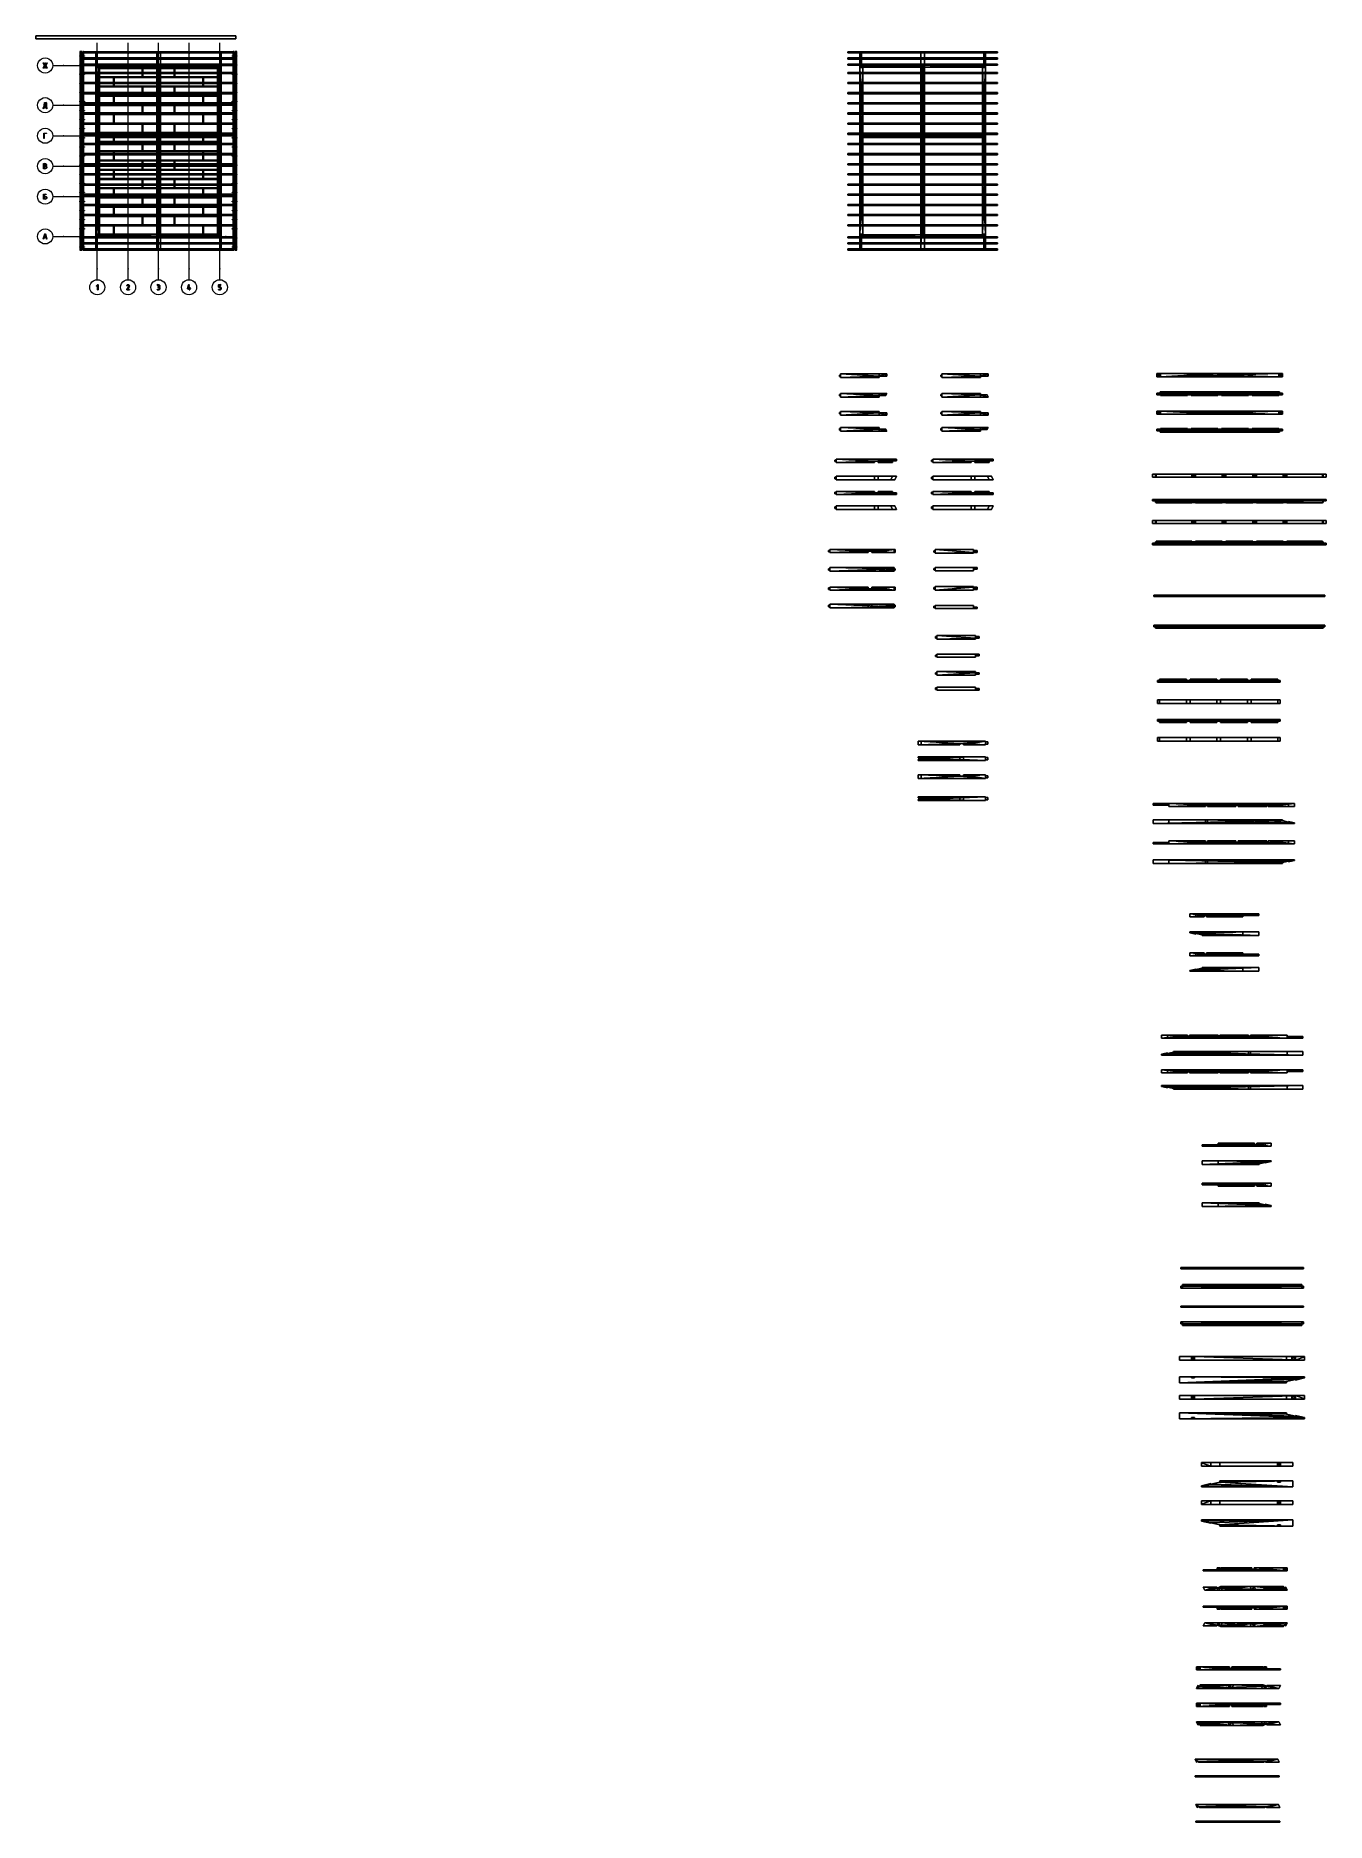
# Model space of a CAD drawing. Header units: millimetres. Extents: x 1039 to 86168, y -97507 to 20336.
import ezdxf

# ---------------------------------------------------------------- set-up
doc = ezdxf.new("R2010")
doc.units = ezdxf.units.MM
doc.header["$MEASUREMENT"] = 0
for name, color, linetype in [('Клееные балки', 7, 'Continuous'), ('Конструктив - Колонны', 7, 'Continuous'), ('Обвязка СВАИ', 7, 'Continuous'), ('Чертежи клееныого БАЛКИ', 7, 'Continuous'), ('ЧЕРТЕЖИ КОЛОНЫ', 7, 'Continuous'), ('ЧЕРТЕжи обвязка брус', 7, 'Continuous'), ('чертежи стропило', 7, 'Continuous'), ('Элемент Модели - Оси', 7, 'Continuous')]:
    doc.layers.add(name, color=color, linetype=linetype)
for name, color, linetype, lineweight in [('Клееные балки_Ном._пера__21', 7, 'Continuous', 30), ('Элемент Модели - Оси_Ном._пера__1', 7, 'Continuous', 15), ('Элемент Модели - Оси_Ном._пера__7', 7, 'Continuous', 15)]:
    doc.layers.add(name, color=color, linetype=linetype, lineweight=lineweight)
doc.layers.add('Конструктив - Колонны_Ном._пера__55', color=7, linetype='Continuous', lineweight=30, true_color=0xff0909)

# ---------------------------------------------------------------- blocks, each defined once
blk = doc.blocks.new('Объект_1FA78049-E503-44C9-8644-789BE90DA01A')
at = {"layer": 'Элемент Модели - Оси_Ном._пера__1', "color": 7, "lineweight": 15}
for p, q in [((5100, 19155), (5100, 19876)), ((5100, 4963), (5100, 19155)), ((5100, 4243), (5100, 4963))]:
    blk.add_line(p, q, dxfattribs=at)
for p in [(5100, 19155), (5100, 4963)]:
    blk.add_point(p, dxfattribs=at)
at = {"layer": 'Элемент Модели - Оси_Ном._пера__7', "color": 7, "lineweight": 15}
for p, q in [((4600, 3743), (4617, 3872)), ((4617, 3613), (4600, 3743)), ((4617, 3872), (4667, 3993)), ((4667, 3493), (4617, 3613)), ((4667, 3993), (4747, 4096)), ((4747, 4096), (4850, 4176)), ((4850, 4176), (4971, 4226)), ((4971, 4226), (5100, 4243)), ((5100, 4243), (5230, 4226)), ((5100, 4243), (5230, 4226)), ((5230, 4226), (5350, 4176)), ((5230, 4226), (5350, 4176)), ((5350, 4176), (5454, 4096)), ((5350, 4176), (5454, 4096)), ((5454, 4096), (5533, 3993)), ((5533, 3993), (5583, 3872)), ((5583, 3613), (5533, 3493)), ((5583, 3872), (5600, 3743)), ((5600, 3743), (5583, 3613)), ((4747, 3389), (4667, 3493)), ((4850, 3310), (4747, 3389)), ((4971, 3260), (4850, 3310)), ((5100, 3243), (4971, 3260)), ((5230, 3260), (5100, 3243)), ((5350, 3310), (5230, 3260)), ((5454, 3389), (5350, 3310)), ((5533, 3493), (5454, 3389))]:
    blk.add_line(p, q, dxfattribs=at)
at = {"layer": 'Элемент Модели - Оси', "lineweight": 0}
mesh = blk.add_polyface(dxfattribs=at)
corners = [(5119, 3857), (5078, 3817), (5073, 3813), (5066, 3812), (5058, 3813), (5053, 3817), (5050, 3822), (5049, 3830), (5050, 3836), (5054, 3842), (5122, 3910), (5127, 3914), (5131, 3916), (5136, 3917), (5144, 3916), (5149, 3913), (5152, 3907), (5153, 3899), (5153, 3585), (5152, 3577), (5149, 3572), (5144, 3569), (5136, 3568), (5128, 3569), (5123, 3572), (5120, 3577), (5119, 3585)]
mesh.append_faces([[corners[k] for k in face] for face in [(10, 17, 0)]], dxfattribs={"vtx0": -1, "vtx1": -1, "vtx2": -1, "color": 1})
mesh.append_faces([[corners[k] for k in face] for face in [(11, 14, 15), (10, 15, 16), (10, 16, 17), (6, 0, 1), (5, 1, 2), (0, 17, 18), (26, 18, 19), (24, 19, 20), (23, 20, 21)]], dxfattribs={"vtx0": -1, "vtx2": -1, "color": 1})
mesh.append_faces([[corners[k] for k in face] for face in [(3, 4, 2), (22, 23, 21)]], dxfattribs={"vtx1": -1, "color": 1})
mesh.append_faces([[corners[k] for k in face] for face in [(11, 12, 14), (10, 11, 15), (9, 10, 0), (8, 9, 0), (7, 8, 0), (6, 7, 0), (5, 6, 1), (4, 5, 2), (26, 0, 18), (25, 26, 19), (24, 25, 19), (23, 24, 20)]], dxfattribs={"vtx1": -1, "vtx2": -1, "color": 1})
mesh.append_faces([[corners[k] for k in face] for face in [(12, 13, 14)]], dxfattribs={"vtx2": -1, "color": 1})
blk = doc.blocks.new('Объект_66EE98D0-9FD4-4CE5-A9C2-DC4D7E4B8665')
at = {"layer": 'Элемент Модели - Оси_Ном._пера__1', "color": 7, "lineweight": 15}
for p, q in [((13180, 19155), (13180, 19876)), ((13180, 4963), (13180, 19155)), ((13180, 4243), (13180, 4963))]:
    blk.add_line(p, q, dxfattribs=at)
for p in [(13180, 19155), (13180, 4963)]:
    blk.add_point(p, dxfattribs=at)
at = {"layer": 'Элемент Модели - Оси_Ном._пера__7', "color": 7, "lineweight": 15}
for p, q in [((12680, 3743), (12697, 3872)), ((12697, 3613), (12680, 3743)), ((12697, 3872), (12747, 3993)), ((12747, 3493), (12697, 3613)), ((12747, 3993), (12827, 4096)), ((12827, 4096), (12930, 4176)), ((12930, 4176), (13051, 4226)), ((13051, 4226), (13180, 4243)), ((13180, 4243), (13310, 4226)), ((13180, 4243), (13310, 4226)), ((13310, 4226), (13430, 4176)), ((13310, 4226), (13430, 4176)), ((13430, 4176), (13534, 4096)), ((13430, 4176), (13534, 4096)), ((13534, 4096), (13613, 3993)), ((13613, 3993), (13663, 3872)), ((13663, 3613), (13613, 3493)), ((13663, 3872), (13680, 3743)), ((13680, 3743), (13663, 3613)), ((12827, 3389), (12747, 3493)), ((12930, 3310), (12827, 3389)), ((13051, 3260), (12930, 3310)), ((13180, 3243), (13051, 3260)), ((13310, 3260), (13180, 3243)), ((13430, 3310), (13310, 3260)), ((13534, 3389), (13430, 3310)), ((13613, 3493), (13534, 3389))]:
    blk.add_line(p, q, dxfattribs=at)
at = {"layer": 'Элемент Модели - Оси', "lineweight": 0}
mesh = blk.add_polyface(dxfattribs=at)
corners = [(13092, 3760), (13092, 3899), (13094, 3907), (13097, 3913), (13102, 3916), (13110, 3917), (13232, 3917), (13240, 3916), (13245, 3913), (13249, 3907), (13250, 3899), (13249, 3892), (13245, 3886), (13240, 3883), (13232, 3882), (13127, 3882), (13127, 3777), (13180, 3777), (13194, 3776), (13207, 3773), (13220, 3768), (13231, 3761), (13242, 3751), (13251, 3741), (13258, 3729), (13263, 3717), (13266, 3704), (13267, 3690), (13267, 3655), (13266, 3641), (13263, 3628), (13258, 3615), (13251, 3604), (13242, 3593), (13231, 3584), (13219, 3577), (13207, 3572), (13194, 3569), (13180, 3568), (13110, 3568), (13102, 3569), (13097, 3572), (13094, 3578), (13092, 3585), (13094, 3593), (13097, 3598), (13102, 3602), (13110, 3603), (13180, 3603), (13190, 3604), (13200, 3606), (13209, 3611), (13217, 3618), (13224, 3626), (13228, 3635), (13231, 3644), (13232, 3655), (13232, 3690), (13231, 3700), (13228, 3710), (13224, 3719), (13217, 3727), (13209, 3734), (13200, 3738), (13190, 3741), (13180, 3742), (13110, 3742), (13102, 3743), (13097, 3747), (13094, 3752)]
mesh.append_faces([[corners[k] for k in face] for face in [(39, 37, 38)]], dxfattribs={"vtx0": -1, "color": 1})
mesh.append_faces([[corners[k] for k in face] for face in [(1, 13, 15), (0, 16, 21), (65, 67, 22), (45, 48, 32)]], dxfattribs={"vtx0": -1, "vtx1": -1, "vtx2": -1, "color": 1})
mesh.append_faces([[corners[k] for k in face] for face in [(4, 6, 7), (3, 7, 8), (2, 8, 9), (1, 9, 10), (1, 10, 11), (1, 11, 12), (1, 12, 13), (1, 15, 16), (16, 18, 19), (16, 19, 20), (16, 20, 21), (69, 21, 22), (64, 22, 23), (62, 23, 24), (60, 24, 25), (59, 25, 26), (58, 26, 27), (56, 27, 28), (55, 28, 29), (54, 29, 30), (52, 30, 31), (50, 31, 32), (45, 32, 33), (43, 33, 34), (42, 34, 35), (41, 35, 36), (40, 36, 37)]], dxfattribs={"vtx0": -1, "vtx2": -1, "color": 1})
mesh.append_faces([[corners[k] for k in face] for face in [(3, 4, 7), (2, 3, 8), (1, 2, 9), (0, 1, 16), (69, 0, 21), (68, 69, 22), (67, 68, 22), (64, 65, 22), (63, 64, 23), (62, 63, 23), (61, 62, 24), (60, 61, 24), (59, 60, 25), (58, 59, 26), (57, 58, 27), (56, 57, 27), (55, 56, 28), (54, 55, 29), (53, 54, 30), (52, 53, 30), (51, 52, 31), (50, 51, 31), (49, 50, 32), (48, 49, 32), (45, 46, 48), (44, 45, 33), (43, 44, 33), (42, 43, 34), (41, 42, 35), (40, 41, 36), (39, 40, 37)]], dxfattribs={"vtx1": -1, "vtx2": -1, "color": 1})
mesh.append_faces([[corners[k] for k in face] for face in [(4, 5, 6), (13, 14, 15), (16, 17, 18), (65, 66, 67), (46, 47, 48)]], dxfattribs={"vtx2": -1, "color": 1})
blk = doc.blocks.new('Объект_BED054F6-2348-4298-9736-9BD44185FA87')
at = {"layer": 'Элемент Модели - Оси_Ном._пера__1', "color": 7, "lineweight": 15}
for p, q in [((9140, 19155), (9140, 19876)), ((9140, 4963), (9140, 19155)), ((9140, 4243), (9140, 4963))]:
    blk.add_line(p, q, dxfattribs=at)
for p in [(9140, 19155), (9140, 4963)]:
    blk.add_point(p, dxfattribs=at)
at = {"layer": 'Элемент Модели - Оси_Ном._пера__7', "color": 7, "lineweight": 15}
for p, q in [((8640, 3743), (8657, 3872)), ((8657, 3613), (8640, 3743)), ((8657, 3872), (8707, 3993)), ((8707, 3493), (8657, 3613)), ((8707, 3993), (8787, 4096)), ((8787, 4096), (8890, 4176)), ((8890, 4176), (9011, 4226)), ((9011, 4226), (9140, 4243)), ((9140, 4243), (9270, 4226)), ((9140, 4243), (9270, 4226)), ((9270, 4226), (9390, 4176)), ((9270, 4226), (9390, 4176)), ((9390, 4176), (9494, 4096)), ((9390, 4176), (9494, 4096)), ((9494, 4096), (9573, 3993)), ((9573, 3993), (9623, 3872)), ((9623, 3613), (9573, 3493)), ((9623, 3872), (9640, 3743)), ((9640, 3743), (9623, 3613)), ((8787, 3389), (8707, 3493)), ((8890, 3310), (8787, 3389)), ((9011, 3260), (8890, 3310)), ((9140, 3243), (9011, 3260)), ((9270, 3260), (9140, 3243)), ((9390, 3310), (9270, 3260)), ((9494, 3389), (9390, 3310)), ((9573, 3493), (9494, 3389))]:
    blk.add_line(p, q, dxfattribs=at)
at = {"layer": 'Элемент Модели - Оси', "lineweight": 0}
mesh = blk.add_polyface(dxfattribs=at)
corners = [(9140, 3742), (9105, 3742), (9097, 3743), (9092, 3747), (9089, 3752), (9087, 3760), (9089, 3767), (9092, 3773), (9097, 3776), (9105, 3777), (9140, 3777), (9150, 3778), (9160, 3781), (9169, 3786), (9177, 3792), (9184, 3800), (9188, 3809), (9191, 3819), (9192, 3830), (9191, 3840), (9188, 3850), (9184, 3859), (9177, 3867), (9169, 3873), (9160, 3878), (9150, 3881), (9140, 3882), (9070, 3882), (9062, 3883), (9057, 3886), (9054, 3892), (9052, 3899), (9054, 3907), (9057, 3913), (9062, 3916), (9070, 3917), (9140, 3917), (9154, 3916), (9167, 3913), (9180, 3908), (9191, 3901), (9202, 3891), (9211, 3881), (9218, 3869), (9223, 3857), (9226, 3844), (9227, 3830), (9226, 3816), (9223, 3803), (9218, 3790), (9212, 3779), (9203, 3769), (9192, 3760), (9203, 3750), (9212, 3740), (9218, 3729), (9223, 3717), (9226, 3704), (9227, 3690), (9227, 3655), (9226, 3641), (9223, 3628), (9218, 3615), (9211, 3604), (9202, 3593), (9191, 3584), (9179, 3577), (9167, 3572), (9154, 3569), (9140, 3568), (9070, 3568), (9062, 3569), (9057, 3572), (9054, 3578), (9052, 3585), (9054, 3593), (9057, 3598), (9062, 3602), (9070, 3603), (9140, 3603), (9150, 3604), (9160, 3606), (9169, 3611), (9177, 3618), (9184, 3626), (9188, 3635), (9191, 3644), (9192, 3655), (9192, 3690), (9191, 3700), (9188, 3710), (9184, 3719), (9177, 3727), (9169, 3734), (9160, 3738), (9150, 3741)]
mesh.append_faces([[corners[k] for k in face] for face in [(70, 68, 69)]], dxfattribs={"vtx0": -1, "color": 1})
mesh.append_faces([[corners[k] for k in face] for face in [(26, 28, 41), (7, 10, 50), (0, 2, 53), (76, 79, 63)]], dxfattribs={"vtx0": -1, "vtx1": -1, "vtx2": -1, "color": 1})
mesh.append_faces([[corners[k] for k in face] for face in [(34, 37, 38), (33, 38, 39), (32, 39, 40), (30, 40, 41), (25, 41, 42), (23, 42, 43), (21, 43, 44), (20, 44, 45), (19, 45, 46), (17, 46, 47), (16, 47, 48), (14, 48, 49), (12, 49, 50), (7, 50, 51), (6, 51, 52), (4, 52, 53), (95, 53, 54), (93, 54, 55), (91, 55, 56), (90, 56, 57), (89, 57, 58), (88, 58, 59), (86, 59, 60), (85, 60, 61), (83, 61, 62), (81, 62, 63), (76, 63, 64), (74, 64, 65), (73, 65, 66), (72, 66, 67), (71, 67, 68)]], dxfattribs={"vtx0": -1, "vtx2": -1, "color": 1})
mesh.append_faces([[corners[k] for k in face] for face in [(34, 35, 37), (33, 34, 38), (32, 33, 39), (31, 32, 40), (30, 31, 40), (29, 30, 41), (28, 29, 41), (25, 26, 41), (24, 25, 42), (23, 24, 42), (22, 23, 43), (21, 22, 43), (20, 21, 44), (19, 20, 45), (18, 19, 46), (17, 18, 46), (16, 17, 47), (15, 16, 48), (14, 15, 48), (13, 14, 49), (12, 13, 49), (11, 12, 50), (10, 11, 50), (7, 8, 10), (6, 7, 51), (5, 6, 52), (4, 5, 52), (3, 4, 53), (2, 3, 53), (95, 0, 53), (94, 95, 54), (93, 94, 54), (92, 93, 55), (91, 92, 55), (90, 91, 56), (89, 90, 57), (88, 89, 58), (87, 88, 59), (86, 87, 59), (85, 86, 60), (84, 85, 61), (83, 84, 61), (82, 83, 62), (81, 82, 62), (80, 81, 63), (79, 80, 63), (76, 77, 79), (75, 76, 64), (74, 75, 64), (73, 74, 65), (72, 73, 66), (71, 72, 67), (70, 71, 68)]], dxfattribs={"vtx1": -1, "vtx2": -1, "color": 1})
mesh.append_faces([[corners[k] for k in face] for face in [(35, 36, 37), (26, 27, 28), (8, 9, 10), (0, 1, 2), (77, 78, 79)]], dxfattribs={"vtx2": -1, "color": 1})
blk = doc.blocks.new('Объект_A27E95C3-6CD6-4CAB-9AC1-A49552BC4E71')
at = {"layer": 'Элемент Модели - Оси_Ном._пера__1', "color": 7, "lineweight": 15}
for p, q in [((2159, 7101), (2880, 7101)), ((2880, 7101), (13588, 7101)), ((13588, 7101), (14309, 7101))]:
    blk.add_line(p, q, dxfattribs=at)
for p in [(2880, 7101), (13588, 7101)]:
    blk.add_point(p, dxfattribs=at)
at = {"layer": 'Элемент Модели - Оси_Ном._пера__7', "color": 7, "lineweight": 15}
for p, q in [((1159, 7101), (1176, 7230)), ((1176, 6971), (1159, 7101)), ((1176, 7230), (1226, 7351)), ((1226, 7351), (1305, 7454)), ((1305, 7454), (1409, 7534)), ((1409, 7534), (1530, 7584)), ((1530, 7584), (1659, 7601)), ((1659, 7601), (1788, 7584)), ((1788, 7584), (1909, 7534)), ((1909, 7534), (2013, 7454)), ((2013, 7454), (2092, 7351)), ((2092, 7351), (2142, 7230)), ((2142, 7230), (2159, 7101)), ((2159, 7101), (2142, 6971)), ((2159, 7101), (2142, 6971)), ((1226, 6851), (1176, 6971)), ((1305, 6747), (1226, 6851)), ((1409, 6668), (1305, 6747)), ((1530, 6618), (1409, 6668)), ((1659, 6601), (1530, 6618)), ((1788, 6618), (1659, 6601)), ((1909, 6668), (1788, 6618)), ((2013, 6747), (1909, 6668)), ((2092, 6851), (2013, 6747)), ((2092, 6851), (2013, 6747)), ((2142, 6971), (2092, 6851)), ((2142, 6971), (2092, 6851))]:
    blk.add_line(p, q, dxfattribs=at)
at = {"layer": 'Элемент Модели - Оси', "lineweight": 0}
mesh = blk.add_polyface(dxfattribs=at)
corners = [(1781, 6943), (1780, 6936), (1777, 6930), (1772, 6927), (1764, 6926), (1757, 6927), (1751, 6931), (1747, 6938), (1722, 7013), (1596, 7013), (1571, 6938), (1567, 6931), (1562, 6927), (1554, 6926), (1547, 6927), (1541, 6930), (1538, 6936), (1537, 6943), (1537, 6946), (1538, 6949), (1642, 7261), (1646, 7269), (1651, 7273), (1659, 7275), (1667, 7274), (1672, 7269), (1676, 7262), (1781, 6949), (1781, 6946), (1659, 7203), (1607, 7048), (1711, 7048)]
mesh.append_faces([[corners[k] for k in face] for face in [(27, 8, 31), (20, 30, 9)]], dxfattribs={"vtx0": -1, "vtx1": -1, "vtx2": -1, "color": 1})
mesh.append_faces([[corners[k] for k in face] for face in [(27, 0, 1), (27, 1, 2), (27, 2, 3), (27, 3, 4), (27, 4, 5), (27, 5, 6), (27, 6, 7), (27, 7, 8), (23, 31, 29), (20, 29, 30), (30, 8, 9), (20, 9, 10), (20, 10, 11), (20, 11, 12), (20, 12, 13), (20, 13, 14), (20, 14, 15), (20, 15, 16)]], dxfattribs={"vtx0": -1, "vtx2": -1, "color": 1})
mesh.append_faces([[corners[k] for k in face] for face in [(17, 18, 16)]], dxfattribs={"vtx1": -1, "color": 1})
mesh.append_faces([[corners[k] for k in face] for face in [(26, 27, 31), (25, 26, 31), (24, 25, 31), (23, 24, 31), (22, 23, 29), (21, 22, 29), (20, 21, 29), (30, 31, 8), (19, 20, 16), (18, 19, 16)]], dxfattribs={"vtx1": -1, "vtx2": -1, "color": 1})
mesh.append_faces([[corners[k] for k in face] for face in [(27, 28, 0)]], dxfattribs={"vtx2": -1, "color": 1})
blk = doc.blocks.new('Объект_13EF4C14-6103-4802-A2D3-A0F02E190A79')
at = {"layer": 'Элемент Модели - Оси_Ном._пера__1', "color": 7, "lineweight": 15}
for p, q in [((2159, 9721), (2880, 9721)), ((2880, 9721), (13588, 9721)), ((13588, 9721), (14309, 9721))]:
    blk.add_line(p, q, dxfattribs=at)
for p in [(2880, 9721), (13588, 9721)]:
    blk.add_point(p, dxfattribs=at)
at = {"layer": 'Элемент Модели - Оси_Ном._пера__7', "color": 7, "lineweight": 15}
for p, q in [((1159, 9721), (1176, 9850)), ((1176, 9591), (1159, 9721)), ((1176, 9850), (1226, 9971)), ((1226, 9471), (1176, 9591)), ((1226, 9971), (1305, 10074)), ((1305, 9367), (1226, 9471)), ((1305, 10074), (1409, 10154)), ((1409, 10154), (1530, 10204)), ((1530, 10204), (1659, 10221)), ((1659, 10221), (1788, 10204)), ((1788, 10204), (1909, 10154)), ((1909, 10154), (2013, 10074)), ((2013, 10074), (2092, 9971)), ((2092, 9471), (2013, 9367)), ((2092, 9471), (2013, 9367)), ((2092, 9971), (2142, 9850)), ((2142, 9591), (2092, 9471)), ((2142, 9591), (2092, 9471)), ((2142, 9850), (2159, 9721)), ((2159, 9721), (2142, 9591)), ((2159, 9721), (2142, 9591)), ((1409, 9288), (1305, 9367)), ((1530, 9238), (1409, 9288)), ((1659, 9221), (1530, 9238)), ((1788, 9238), (1659, 9221)), ((1909, 9288), (1788, 9238)), ((2013, 9367), (1909, 9288))]:
    blk.add_line(p, q, dxfattribs=at)
at = {"layer": 'Элемент Модели - Оси', "lineweight": 0}
mesh = blk.add_polyface(dxfattribs=at)
corners = [(1764, 9651), (1764, 9636), (1761, 9623), (1757, 9610), (1751, 9598), (1743, 9587), (1734, 9576), (1723, 9567), (1712, 9559), (1700, 9553), (1687, 9549), (1674, 9547), (1660, 9546), (1572, 9546), (1565, 9547), (1559, 9550), (1556, 9556), (1555, 9563), (1555, 9878), (1556, 9885), (1559, 9891), (1565, 9894), (1572, 9895), (1712, 9895), (1720, 9894), (1725, 9891), (1728, 9885), (1729, 9878), (1728, 9870), (1725, 9864), (1720, 9861), (1712, 9860), (1590, 9860), (1590, 9755), (1660, 9755), (1674, 9754), (1687, 9752), (1700, 9748), (1712, 9742), (1723, 9734), (1734, 9725), (1743, 9714), (1751, 9703), (1757, 9691), (1761, 9678), (1764, 9665), (1590, 9720), (1590, 9581), (1660, 9581), (1671, 9582), (1682, 9584), (1692, 9588), (1701, 9594), (1709, 9601), (1717, 9609), (1722, 9619), (1726, 9628), (1729, 9639), (1730, 9651), (1729, 9662), (1726, 9673), (1722, 9682), (1717, 9692), (1709, 9700), (1701, 9707), (1692, 9713), (1682, 9717), (1671, 9719), (1660, 9720)]
mesh.append_faces([[corners[k] for k in face] for face in [(18, 16, 17)]], dxfattribs={"vtx0": -1, "color": 1})
mesh.append_faces([[corners[k] for k in face] for face in [(40, 6, 58), (32, 46, 13), (22, 32, 13)]], dxfattribs={"vtx0": -1, "vtx1": -1, "vtx2": -1, "color": 1})
mesh.append_faces([[corners[k] for k in face] for face in [(44, 1, 2), (43, 2, 3), (42, 3, 4), (41, 4, 5), (40, 5, 6), (40, 58, 59), (40, 59, 60), (25, 28, 29), (56, 6, 7), (39, 60, 61), (25, 29, 30), (39, 61, 62), (24, 30, 31), (54, 7, 8), (38, 62, 63), (38, 63, 64), (52, 8, 9), (37, 64, 65), (51, 9, 10), (36, 65, 66), (50, 10, 11), (35, 66, 67), (35, 67, 68), (48, 11, 12), (23, 31, 32), (33, 68, 46), (47, 12, 13), (21, 13, 14), (20, 14, 15), (19, 15, 16)]], dxfattribs={"vtx0": -1, "vtx2": -1, "color": 1})
mesh.append_faces([[corners[k] for k in face] for face in [(44, 45, 1), (43, 44, 2), (42, 43, 3), (41, 42, 4), (40, 41, 5), (57, 58, 6), (56, 57, 6), (25, 26, 28), (39, 40, 60), (55, 56, 7), (24, 25, 30), (54, 55, 7), (38, 39, 62), (23, 24, 31), (53, 54, 8), (52, 53, 8), (37, 38, 64), (51, 52, 9), (36, 37, 65), (50, 51, 10), (35, 36, 66), (49, 50, 11), (48, 49, 11), (34, 35, 68), (33, 34, 68), (47, 48, 12), (46, 47, 13), (22, 23, 32), (21, 22, 13), (20, 21, 14), (19, 20, 15), (18, 19, 16)]], dxfattribs={"vtx1": -1, "vtx2": -1, "color": 1})
mesh.append_faces([[corners[k] for k in face] for face in [(45, 0, 1), (26, 27, 28)]], dxfattribs={"vtx2": -1, "color": 1})
blk = doc.blocks.new('Объект_13F5B3D3-A604-4DFE-B9D2-FF72E2AA5D62')
at = {"layer": 'Элемент Модели - Оси_Ном._пера__1', "color": 7, "lineweight": 15}
for p, q in [((2159, 11731), (2880, 11731)), ((2880, 11731), (13588, 11731)), ((13588, 11731), (14309, 11731))]:
    blk.add_line(p, q, dxfattribs=at)
for p in [(2880, 11731), (13588, 11731)]:
    blk.add_point(p, dxfattribs=at)
at = {"layer": 'Элемент Модели - Оси_Ном._пера__7', "color": 7, "lineweight": 15}
for p, q in [((1159, 11731), (1176, 11860)), ((1176, 11860), (1226, 11981)), ((1226, 11981), (1305, 12084)), ((1305, 12084), (1409, 12164)), ((1409, 12164), (1530, 12214)), ((1530, 12214), (1659, 12231)), ((1659, 12231), (1788, 12214)), ((1788, 12214), (1909, 12164)), ((1909, 12164), (2013, 12084)), ((2013, 12084), (2092, 11981)), ((2092, 11981), (2142, 11860)), ((2142, 11860), (2159, 11731)), ((1176, 11601), (1159, 11731)), ((1226, 11481), (1176, 11601)), ((1305, 11377), (1226, 11481)), ((1409, 11298), (1305, 11377)), ((1530, 11248), (1409, 11298)), ((1659, 11231), (1530, 11248)), ((1788, 11248), (1659, 11231)), ((1909, 11298), (1788, 11248)), ((2013, 11377), (1909, 11298)), ((2092, 11481), (2013, 11377)), ((2092, 11481), (2013, 11377)), ((2142, 11601), (2092, 11481)), ((2142, 11601), (2092, 11481)), ((2159, 11731), (2142, 11601)), ((2159, 11731), (2142, 11601))]:
    blk.add_line(p, q, dxfattribs=at)
at = {"layer": 'Элемент Модели - Оси', "lineweight": 0}
mesh = blk.add_polyface(dxfattribs=at)
corners = [(1715, 11750), (1728, 11741), (1739, 11730), (1748, 11719), (1755, 11706), (1760, 11692), (1763, 11677), (1764, 11661), (1764, 11646), (1761, 11633), (1757, 11620), (1751, 11608), (1743, 11597), (1734, 11586), (1723, 11577), (1712, 11569), (1700, 11563), (1687, 11559), (1674, 11557), (1660, 11556), (1572, 11556), (1565, 11557), (1559, 11560), (1556, 11566), (1555, 11573), (1555, 11888), (1556, 11895), (1559, 11901), (1565, 11904), (1572, 11905), (1660, 11905), (1674, 11904), (1687, 11901), (1700, 11896), (1711, 11889), (1722, 11880), (1731, 11869), (1738, 11858), (1743, 11845), (1746, 11832), (1747, 11818), (1746, 11804), (1743, 11792), (1739, 11780), (1733, 11769), (1725, 11759), (1590, 11870), (1590, 11765), (1660, 11765), (1670, 11766), (1680, 11769), (1689, 11774), (1697, 11781), (1703, 11789), (1708, 11798), (1711, 11807), (1712, 11818), (1711, 11828), (1708, 11838), (1703, 11847), (1697, 11855), (1689, 11861), (1680, 11866), (1670, 11869), (1660, 11870), (1590, 11730), (1590, 11591), (1660, 11591), (1671, 11592), (1682, 11594), (1692, 11598), (1701, 11604), (1709, 11611), (1716, 11619), (1722, 11629), (1726, 11638), (1729, 11649), (1729, 11661), (1729, 11672), (1726, 11683), (1722, 11692), (1716, 11702), (1709, 11710), (1701, 11717), (1692, 11723), (1682, 11727), (1671, 11729), (1660, 11730)]
mesh.append_faces([[corners[k] for k in face] for face in [(25, 23, 24)]], dxfattribs={"vtx0": -1, "color": 1})
mesh.append_faces([[corners[k] for k in face] for face in [(2, 13, 77), (35, 0, 56), (56, 0, 81), (29, 46, 65), (29, 66, 20)]], dxfattribs={"vtx0": -1, "vtx1": -1, "vtx2": -1, "color": 1})
mesh.append_faces([[corners[k] for k in face] for face in [(6, 8, 9), (5, 9, 10), (4, 10, 11), (39, 41, 42), (3, 11, 12), (38, 42, 43), (2, 12, 13), (37, 43, 44), (2, 77, 78), (1, 78, 79), (36, 44, 45), (75, 13, 14), (1, 79, 80), (1, 80, 81), (35, 45, 0), (73, 14, 15), (34, 56, 57), (55, 81, 82), (34, 57, 58), (34, 58, 59), (53, 82, 83), (71, 15, 16), (33, 59, 60), (52, 83, 84), (33, 60, 61), (70, 16, 17), (51, 84, 85), (32, 61, 62), (69, 17, 18), (50, 85, 86), (31, 62, 63), (30, 63, 64), (48, 86, 87), (67, 18, 19), (30, 64, 46), (47, 87, 65), (29, 65, 66), (66, 19, 20), (28, 20, 21), (27, 21, 22), (26, 22, 23)]], dxfattribs={"vtx0": -1, "vtx2": -1, "color": 1})
mesh.append_faces([[corners[k] for k in face] for face in [(5, 6, 9), (4, 5, 10), (3, 4, 11), (38, 39, 42), (2, 3, 12), (37, 38, 43), (36, 37, 44), (76, 77, 13), (1, 2, 78), (75, 76, 13), (74, 75, 14), (35, 36, 45), (73, 74, 14), (0, 1, 81), (34, 35, 56), (55, 56, 81), (72, 73, 15), (54, 55, 82), (53, 54, 82), (71, 72, 15), (33, 34, 59), (52, 53, 83), (70, 71, 16), (51, 52, 84), (32, 33, 61), (69, 70, 17), (50, 51, 85), (31, 32, 62), (68, 69, 18), (49, 50, 86), (30, 31, 63), (48, 49, 86), (67, 68, 18), (47, 48, 87), (66, 67, 19), (29, 30, 46), (28, 29, 20), (27, 28, 21), (26, 27, 22), (25, 26, 23)]], dxfattribs={"vtx1": -1, "vtx2": -1, "color": 1})
mesh.append_faces([[corners[k] for k in face] for face in [(6, 7, 8), (39, 40, 41)]], dxfattribs={"vtx2": -1, "color": 1})
blk = doc.blocks.new('Объект_670FE25F-8CEF-42B1-93BB-5AF40D0E32D0')
at = {"layer": 'Элемент Модели - Оси_Ном._пера__1', "color": 7, "lineweight": 15}
for p, q in [((2159, 13741), (2880, 13741)), ((2880, 13741), (13588, 13741)), ((13588, 13741), (14309, 13741))]:
    blk.add_line(p, q, dxfattribs=at)
for p in [(2880, 13741), (13588, 13741)]:
    blk.add_point(p, dxfattribs=at)
at = {"layer": 'Элемент Модели - Оси_Ном._пера__7', "color": 7, "lineweight": 15}
for p, q in [((1305, 14094), (1409, 14174)), ((1409, 14174), (1530, 14224)), ((1530, 14224), (1659, 14241)), ((1659, 14241), (1788, 14224)), ((1788, 14224), (1909, 14174)), ((1909, 14174), (2013, 14094)), ((1159, 13741), (1176, 13870)), ((1176, 13611), (1159, 13741)), ((1176, 13870), (1226, 13991)), ((1226, 13491), (1176, 13611)), ((1226, 13991), (1305, 14094)), ((1305, 13387), (1226, 13491)), ((1409, 13308), (1305, 13387)), ((1530, 13258), (1409, 13308)), ((1659, 13241), (1530, 13258)), ((1788, 13258), (1659, 13241)), ((1909, 13308), (1788, 13258)), ((2013, 13387), (1909, 13308)), ((2013, 14094), (2092, 13991)), ((2092, 13491), (2013, 13387)), ((2092, 13491), (2013, 13387)), ((2092, 13991), (2142, 13870)), ((2142, 13611), (2092, 13491)), ((2142, 13611), (2092, 13491)), ((2142, 13870), (2159, 13741)), ((2159, 13741), (2142, 13611)), ((2159, 13741), (2142, 13611))]:
    blk.add_line(p, q, dxfattribs=at)
at = {"layer": 'Элемент Модели - Оси', "lineweight": 0}
mesh = blk.add_polyface(dxfattribs=at)
corners = [(1606, 13880), (1606, 13583), (1605, 13576), (1602, 13570), (1596, 13567), (1589, 13566), (1581, 13567), (1576, 13570), (1572, 13576), (1571, 13583), (1571, 13898), (1572, 13905), (1576, 13911), (1581, 13914), (1589, 13915), (1728, 13915), (1736, 13914), (1741, 13911), (1745, 13905), (1746, 13898), (1745, 13890), (1741, 13884), (1736, 13881), (1728, 13880)]
mesh.append_faces([[corners[k] for k in face] for face in [(10, 8, 9)]], dxfattribs={"vtx0": -1, "color": 1})
mesh.append_faces([[corners[k] for k in face] for face in [(14, 0, 5)]], dxfattribs={"vtx0": -1, "vtx1": -1, "vtx2": -1, "color": 1})
mesh.append_faces([[corners[k] for k in face] for face in [(17, 20, 21), (17, 21, 22), (16, 22, 23), (15, 23, 0), (0, 2, 3), (0, 3, 4), (0, 4, 5), (14, 5, 6), (13, 6, 7), (11, 7, 8)]], dxfattribs={"vtx0": -1, "vtx2": -1, "color": 1})
mesh.append_faces([[corners[k] for k in face] for face in [(17, 18, 20), (16, 17, 22), (15, 16, 23), (14, 15, 0), (13, 14, 6), (12, 13, 7), (11, 12, 7), (10, 11, 8)]], dxfattribs={"vtx1": -1, "vtx2": -1, "color": 1})
mesh.append_faces([[corners[k] for k in face] for face in [(18, 19, 20), (0, 1, 2)]], dxfattribs={"vtx2": -1, "color": 1})
blk = doc.blocks.new('Объект_25FE8F70-CF6D-4DD6-9861-79D9670D0A17')
at = {"layer": 'Элемент Модели - Оси_Ном._пера__1', "color": 7, "lineweight": 15}
for p, q in [((2159, 15751), (2880, 15751)), ((2880, 15751), (13588, 15751)), ((13588, 15751), (14309, 15751))]:
    blk.add_line(p, q, dxfattribs=at)
for p in [(2880, 15751), (13588, 15751)]:
    blk.add_point(p, dxfattribs=at)
at = {"layer": 'Элемент Модели - Оси_Ном._пера__7', "color": 7, "lineweight": 15}
for p, q in [((1159, 15751), (1176, 15880)), ((1176, 15621), (1159, 15751)), ((1176, 15880), (1226, 16001)), ((1226, 15501), (1176, 15621)), ((1226, 16001), (1305, 16104)), ((1305, 15397), (1226, 15501)), ((1305, 16104), (1409, 16184)), ((1409, 15318), (1305, 15397)), ((1409, 16184), (1530, 16234)), ((1530, 16234), (1659, 16251)), ((1659, 16251), (1788, 16234)), ((1788, 16234), (1909, 16184)), ((1909, 16184), (2013, 16104)), ((2013, 15397), (1909, 15318)), ((2013, 16104), (2092, 16001)), ((2092, 15501), (2013, 15397)), ((2092, 15501), (2013, 15397)), ((2092, 16001), (2142, 15880)), ((2142, 15621), (2092, 15501)), ((2142, 15621), (2092, 15501)), ((2142, 15880), (2159, 15751)), ((2159, 15751), (2142, 15621)), ((2159, 15751), (2142, 15621)), ((1530, 15268), (1409, 15318)), ((1659, 15251), (1530, 15268)), ((1788, 15268), (1659, 15251)), ((1909, 15318), (1788, 15268))]:
    blk.add_line(p, q, dxfattribs=at)
at = {"layer": 'Элемент Модели - Оси', "lineweight": 0}
mesh = blk.add_polyface(dxfattribs=at)
corners = [(1746, 15611), (1757, 15611), (1765, 15610), (1769, 15610), (1776, 15606), (1780, 15601), (1781, 15593), (1781, 15541), (1780, 15533), (1777, 15528), (1771, 15525), (1764, 15523), (1756, 15525), (1751, 15528), (1747, 15533), (1746, 15541), (1746, 15576), (1572, 15576), (1572, 15541), (1571, 15533), (1567, 15528), (1562, 15525), (1554, 15523), (1547, 15525), (1541, 15528), (1538, 15533), (1537, 15541), (1537, 15593), (1538, 15601), (1542, 15606), (1549, 15610), (1553, 15610), (1561, 15611), (1571, 15611), (1609, 15909), (1611, 15918), (1617, 15923), (1624, 15925), (1729, 15925), (1736, 15924), (1742, 15921), (1745, 15915), (1746, 15908), (1711, 15611), (1711, 15890), (1642, 15890), (1607, 15611)]
mesh.append_faces([[corners[k] for k in face] for face in [(27, 25, 26)]], dxfattribs={"vtx0": -1, "color": 1})
mesh.append_faces([[corners[k] for k in face] for face in [(43, 38, 16), (34, 46, 17)]], dxfattribs={"vtx0": -1, "vtx1": -1, "vtx2": -1, "color": 1})
mesh.append_faces([[corners[k] for k in face] for face in [(5, 8, 9), (4, 9, 10), (2, 10, 11), (1, 11, 12), (1, 12, 13), (1, 13, 14), (0, 14, 15), (0, 15, 16), (38, 44, 45), (34, 45, 46), (46, 16, 17), (33, 17, 18), (33, 18, 19), (33, 19, 20), (33, 20, 21), (32, 21, 22), (30, 22, 23), (29, 23, 24), (28, 24, 25)]], dxfattribs={"vtx0": -1, "vtx2": -1, "color": 1})
mesh.append_faces([[corners[k] for k in face] for face in [(5, 6, 8), (4, 5, 9), (3, 4, 10), (2, 3, 10), (1, 2, 11), (0, 1, 14), (42, 0, 16), (41, 42, 16), (40, 41, 16), (39, 40, 16), (38, 39, 16), (43, 44, 38), (37, 38, 45), (36, 37, 45), (35, 36, 45), (34, 35, 45), (46, 43, 16), (33, 34, 17), (32, 33, 21), (31, 32, 22), (30, 31, 22), (29, 30, 23), (28, 29, 24), (27, 28, 25)]], dxfattribs={"vtx1": -1, "vtx2": -1, "color": 1})
mesh.append_faces([[corners[k] for k in face] for face in [(6, 7, 8)]], dxfattribs={"vtx2": -1, "color": 1})
blk = doc.blocks.new('Объект_5377EB39-D84D-4404-863C-C9663031A9DA')
at = {"layer": 'Элемент Модели - Оси_Ном._пера__1', "color": 7, "lineweight": 15}
for p, q in [((2159, 18371), (2880, 18371)), ((2880, 18371), (13588, 18371)), ((13588, 18371), (14309, 18371))]:
    blk.add_line(p, q, dxfattribs=at)
for p in [(2880, 18371), (13588, 18371)]:
    blk.add_point(p, dxfattribs=at)
at = {"layer": 'Элемент Модели - Оси_Ном._пера__7', "color": 7, "lineweight": 15}
for p, q in [((1530, 18854), (1659, 18871)), ((1659, 18871), (1788, 18854)), ((1159, 18371), (1176, 18500)), ((1176, 18241), (1159, 18371)), ((1176, 18500), (1226, 18621)), ((1226, 18121), (1176, 18241)), ((1226, 18621), (1305, 18724)), ((1305, 18017), (1226, 18121)), ((1305, 18724), (1409, 18804)), ((1409, 17938), (1305, 18017)), ((1409, 18804), (1530, 18854)), ((1530, 17888), (1409, 17938)), ((1659, 17871), (1530, 17888)), ((1788, 17888), (1659, 17871)), ((1788, 18854), (1909, 18804)), ((1909, 17938), (1788, 17888)), ((1909, 18804), (2013, 18724)), ((2013, 18017), (1909, 17938)), ((2013, 18724), (2092, 18621)), ((2092, 18121), (2013, 18017)), ((2092, 18121), (2013, 18017)), ((2092, 18621), (2142, 18500)), ((2142, 18241), (2092, 18121)), ((2142, 18241), (2092, 18121)), ((2142, 18500), (2159, 18371)), ((2159, 18371), (2142, 18241)), ((2159, 18371), (2142, 18241))]:
    blk.add_line(p, q, dxfattribs=at)
at = {"layer": 'Элемент Модели - Оси', "lineweight": 0}
mesh = blk.add_polyface(dxfattribs=at)
corners = [(1641, 18339), (1551, 18204), (1547, 18199), (1542, 18197), (1536, 18196), (1528, 18197), (1523, 18200), (1520, 18206), (1519, 18214), (1519, 18219), (1522, 18223), (1620, 18370), (1522, 18518), (1519, 18522), (1519, 18527), (1520, 18535), (1523, 18541), (1528, 18544), (1536, 18545), (1542, 18544), (1547, 18542), (1550, 18537), (1641, 18402), (1641, 18528), (1642, 18535), (1645, 18541), (1651, 18544), (1658, 18545), (1666, 18544), (1672, 18541), (1675, 18535), (1676, 18528), (1676, 18402), (1766, 18537), (1770, 18542), (1775, 18544), (1781, 18545), (1788, 18544), (1793, 18540), (1797, 18534), (1798, 18528), (1797, 18522), (1795, 18518), (1697, 18370), (1795, 18223), (1797, 18218), (1798, 18214), (1797, 18207), (1793, 18201), (1788, 18197), (1781, 18196), (1775, 18197), (1770, 18199), (1766, 18204), (1676, 18339), (1676, 18213), (1675, 18206), (1672, 18200), (1666, 18197), (1658, 18196), (1651, 18197), (1645, 18200), (1642, 18206), (1641, 18213)]
mesh.append_faces([[corners[k] for k in face] for face in [(32, 43, 53), (22, 0, 11)]], dxfattribs={"vtx0": -1, "vtx1": -1, "vtx2": -1, "color": 1})
mesh.append_faces([[corners[k] for k in face] for face in [(39, 41, 42), (44, 47, 48), (44, 48, 49), (44, 49, 50), (44, 50, 51), (44, 51, 52), (44, 52, 53), (33, 42, 43), (32, 53, 54), (30, 54, 55), (30, 55, 56), (29, 56, 57), (28, 57, 58), (27, 58, 59), (26, 59, 60), (25, 60, 61), (24, 61, 62), (22, 62, 63), (11, 0, 1), (11, 1, 2), (11, 2, 3), (11, 3, 4), (11, 4, 5), (11, 5, 6), (16, 11, 12), (10, 6, 7), (15, 12, 13)]], dxfattribs={"vtx0": -1, "vtx2": -1, "color": 1})
mesh.append_faces([[corners[k] for k in face] for face in [(14, 15, 13), (8, 9, 7)]], dxfattribs={"vtx1": -1, "color": 1})
mesh.append_faces([[corners[k] for k in face] for face in [(44, 45, 47), (38, 39, 42), (37, 38, 42), (36, 37, 42), (35, 36, 42), (34, 35, 42), (33, 34, 42), (43, 44, 53), (32, 33, 43), (30, 31, 54), (29, 30, 56), (28, 29, 57), (27, 28, 58), (26, 27, 59), (25, 26, 60), (24, 25, 61), (23, 24, 62), (22, 23, 62), (21, 22, 11), (20, 21, 11), (19, 20, 11), (18, 19, 11), (17, 18, 11), (16, 17, 11), (10, 11, 6), (15, 16, 12), (9, 10, 7)]], dxfattribs={"vtx1": -1, "vtx2": -1, "color": 1})
mesh.append_faces([[corners[k] for k in face] for face in [(45, 46, 47), (39, 40, 41)]], dxfattribs={"vtx2": -1, "color": 1})
blk = doc.blocks.new('Объект_978CBDC7-DE5F-480A-940B-D486E266CC15')
at = {"layer": 'Элемент Модели - Оси_Ном._пера__1', "color": 7, "lineweight": 15}
for p, q in [((7130, 19155), (7130, 19876)), ((7130, 4963), (7130, 19155)), ((7130, 4243), (7130, 4963))]:
    blk.add_line(p, q, dxfattribs=at)
for p in [(7130, 19155), (7130, 4963)]:
    blk.add_point(p, dxfattribs=at)
at = {"layer": 'Элемент Модели - Оси_Ном._пера__7', "color": 7, "lineweight": 15}
for p, q in [((6630, 3743), (6647, 3872)), ((6647, 3613), (6630, 3743)), ((6647, 3872), (6697, 3993)), ((6697, 3493), (6647, 3613)), ((6697, 3993), (6777, 4096)), ((6777, 4096), (6880, 4176)), ((6880, 4176), (7001, 4226)), ((7001, 4226), (7130, 4243)), ((7130, 4243), (7260, 4226)), ((7130, 4243), (7260, 4226)), ((7260, 4226), (7380, 4176)), ((7260, 4226), (7380, 4176)), ((7380, 4176), (7484, 4096)), ((7380, 4176), (7484, 4096)), ((7484, 4096), (7563, 3993)), ((7563, 3993), (7613, 3872)), ((7613, 3613), (7563, 3493)), ((7613, 3872), (7630, 3743)), ((7630, 3743), (7613, 3613)), ((6777, 3389), (6697, 3493)), ((6880, 3310), (6777, 3389)), ((7001, 3260), (6880, 3310)), ((7130, 3243), (7001, 3260)), ((7260, 3260), (7130, 3243)), ((7380, 3310), (7260, 3260)), ((7484, 3389), (7380, 3310)), ((7563, 3493), (7484, 3389))]:
    blk.add_line(p, q, dxfattribs=at)
at = {"layer": 'Элемент Модели - Оси', "lineweight": 0}
mesh = blk.add_polyface(dxfattribs=at)
corners = [(7130, 3917), (7144, 3916), (7157, 3913), (7170, 3908), (7181, 3901), (7192, 3891), (7201, 3881), (7208, 3869), (7213, 3857), (7216, 3844), (7217, 3830), (7217, 3820), (7215, 3810), (7211, 3800), (7207, 3790), (7201, 3779), (7091, 3603), (7200, 3603), (7207, 3602), (7213, 3598), (7216, 3593), (7217, 3585), (7216, 3578), (7213, 3572), (7207, 3569), (7200, 3568), (7060, 3568), (7053, 3569), (7047, 3572), (7044, 3578), (7043, 3585), (7043, 3590), (7045, 3595), (7173, 3801), (7177, 3808), (7180, 3815), (7182, 3822), (7182, 3830), (7181, 3840), (7178, 3850), (7174, 3859), (7167, 3867), (7159, 3873), (7150, 3878), (7140, 3881), (7130, 3882), (7120, 3881), (7111, 3877), (7101, 3871), (7092, 3862), (7084, 3852), (7075, 3838), (7071, 3833), (7066, 3831), (7060, 3830), (7053, 3831), (7047, 3834), (7044, 3839), (7043, 3847), (7043, 3851), (7044, 3854), (7054, 3871), (7065, 3885), (7076, 3896), (7088, 3905), (7101, 3912), (7115, 3916)]
mesh.append_faces([[corners[k] for k in face] for face in [(26, 24, 25)]], dxfattribs={"vtx0": -1, "color": 1})
mesh.append_faces([[corners[k] for k in face] for face in [(45, 62, 5), (32, 16, 19)]], dxfattribs={"vtx0": -1, "vtx1": -1, "vtx2": -1, "color": 1})
mesh.append_faces([[corners[k] for k in face] for face in [(66, 1, 2), (65, 2, 3), (64, 3, 4), (63, 4, 5), (62, 45, 46), (44, 5, 6), (62, 46, 47), (62, 47, 48), (42, 6, 7), (61, 48, 49), (40, 7, 8), (60, 49, 50), (39, 8, 9), (57, 50, 51), (56, 51, 52), (55, 52, 53), (37, 9, 10), (36, 10, 11), (35, 11, 12), (33, 12, 13), (33, 13, 14), (33, 14, 15), (33, 15, 16), (16, 18, 19), (32, 19, 20), (30, 20, 21), (29, 21, 22), (28, 22, 23), (27, 23, 24)]], dxfattribs={"vtx0": -1, "vtx2": -1, "color": 1})
mesh.append_faces([[corners[k] for k in face] for face in [(54, 55, 53)]], dxfattribs={"vtx1": -1, "color": 1})
mesh.append_faces([[corners[k] for k in face] for face in [(65, 66, 2), (64, 65, 3), (63, 64, 4), (62, 63, 5), (44, 45, 5), (43, 44, 6), (42, 43, 6), (61, 62, 48), (41, 42, 7), (40, 41, 7), (60, 61, 49), (59, 60, 50), (39, 40, 8), (58, 59, 50), (38, 39, 9), (57, 58, 50), (56, 57, 51), (55, 56, 52), (37, 38, 9), (36, 37, 10), (35, 36, 11), (34, 35, 12), (33, 34, 12), (32, 33, 16), (31, 32, 20), (30, 31, 20), (29, 30, 21), (28, 29, 22), (27, 28, 23), (26, 27, 24)]], dxfattribs={"vtx1": -1, "vtx2": -1, "color": 1})
mesh.append_faces([[corners[k] for k in face] for face in [(66, 0, 1), (16, 17, 18)]], dxfattribs={"vtx2": -1, "color": 1})
blk = doc.blocks.new('Объект_C7608656-FCC6-4465-8F95-93E05012483C')
at = {"layer": 'Элемент Модели - Оси_Ном._пера__1', "color": 7, "lineweight": 15}
for p, q in [((11150, 19155), (11150, 19876)), ((11150, 4963), (11150, 19155)), ((11150, 4243), (11150, 4963))]:
    blk.add_line(p, q, dxfattribs=at)
for p in [(11150, 19155), (11150, 4963)]:
    blk.add_point(p, dxfattribs=at)
at = {"layer": 'Элемент Модели - Оси_Ном._пера__7', "color": 7, "lineweight": 15}
for p, q in [((10650, 3743), (10667, 3872)), ((10667, 3613), (10650, 3743)), ((10667, 3872), (10717, 3993)), ((10717, 3493), (10667, 3613)), ((10717, 3993), (10797, 4096)), ((10797, 4096), (10900, 4176)), ((10900, 4176), (11021, 4226)), ((11021, 4226), (11150, 4243)), ((11150, 4243), (11280, 4226)), ((11150, 4243), (11280, 4226)), ((11280, 4226), (11400, 4176)), ((11280, 4226), (11400, 4176)), ((11400, 4176), (11504, 4096)), ((11400, 4176), (11504, 4096)), ((11504, 4096), (11583, 3993)), ((11583, 3993), (11633, 3872)), ((11633, 3613), (11583, 3493)), ((11633, 3872), (11650, 3743)), ((11650, 3743), (11633, 3613)), ((10797, 3389), (10717, 3493)), ((10900, 3310), (10797, 3389)), ((11021, 3260), (10900, 3310)), ((11150, 3243), (11021, 3260)), ((11280, 3260), (11150, 3243)), ((11400, 3310), (11280, 3260)), ((11504, 3389), (11400, 3310)), ((11583, 3493), (11504, 3389))]:
    blk.add_line(p, q, dxfattribs=at)
at = {"layer": 'Элемент Модели - Оси', "lineweight": 0}
mesh = blk.add_polyface(dxfattribs=at)
corners = [(11046, 3655), (11047, 3660), (11117, 3904), (11120, 3911), (11126, 3916), (11134, 3917), (11141, 3916), (11147, 3913), (11150, 3907), (11151, 3899), (11150, 3894), (11087, 3673), (11168, 3673), (11168, 3725), (11170, 3733), (11173, 3738), (11178, 3741), (11186, 3742), (11194, 3741), (11199, 3738), (11202, 3733), (11203, 3725), (11203, 3673), (11238, 3673), (11246, 3671), (11251, 3668), (11255, 3663), (11256, 3655), (11255, 3647), (11251, 3642), (11246, 3639), (11238, 3638), (11203, 3638), (11203, 3585), (11202, 3578), (11199, 3572), (11194, 3569), (11186, 3568), (11178, 3569), (11173, 3572), (11170, 3578), (11168, 3585), (11168, 3638), (11064, 3638), (11056, 3639), (11051, 3642), (11047, 3647)]
mesh.append_faces([[corners[k] for k in face] for face in [(11, 22, 24), (1, 11, 26)]], dxfattribs={"vtx0": -1, "vtx1": -1, "vtx2": -1, "color": 1})
mesh.append_faces([[corners[k] for k in face] for face in [(4, 6, 7), (3, 7, 8), (2, 8, 9), (2, 9, 10), (15, 18, 19), (14, 19, 20), (13, 20, 21), (2, 10, 11), (12, 21, 22), (11, 24, 25), (11, 25, 26), (1, 26, 27), (0, 27, 28), (46, 28, 29), (44, 29, 30), (42, 30, 31), (41, 32, 33), (40, 33, 34), (39, 34, 35), (38, 35, 36)]], dxfattribs={"vtx0": -1, "vtx2": -1, "color": 1})
mesh.append_faces([[corners[k] for k in face] for face in [(37, 38, 36)]], dxfattribs={"vtx1": -1, "color": 1})
mesh.append_faces([[corners[k] for k in face] for face in [(3, 4, 7), (2, 3, 8), (15, 16, 18), (14, 15, 19), (13, 14, 20), (12, 13, 21), (1, 2, 11), (0, 1, 27), (46, 0, 28), (45, 46, 29), (44, 45, 29), (43, 44, 30), (42, 43, 30), (41, 42, 32), (40, 41, 33), (39, 40, 34), (38, 39, 35)]], dxfattribs={"vtx1": -1, "vtx2": -1, "color": 1})
mesh.append_faces([[corners[k] for k in face] for face in [(4, 5, 6), (16, 17, 18), (22, 23, 24)]], dxfattribs={"vtx2": -1, "color": 1})
blk = doc.blocks.new('Объект_D06B469A-C66A-417B-9901-CB04CDEEEEE3')
at = {"layer": 'Конструктив - Колонны', "lineweight": 0}
mesh = blk.add_polyface(dxfattribs=at)
corners = [(5000, 7001, -40), (5240, 7001, -40), (5240, 7001, 2500), (5000, 7001, 2500), (5240, 7241, -40), (5240, 7241, 2500), (5000, 7241, -40), (5000, 7241, 2500)]
mesh.append_faces([[corners[k] for k in face] for face in [(0, 1, 2, 3), (1, 4, 5, 2), (4, 6, 7, 5), (6, 0, 3, 7), (0, 6, 4, 1), (3, 2, 5, 7)]], dxfattribs={"color": 38})
mesh = blk.add_polyface(dxfattribs=at)
corners = [(5070, 7071, -120), (5170, 7071, -120), (5170, 7071, -40), (5070, 7071, -40), (5170, 7171, -120), (5170, 7171, -40), (5070, 7171, -120), (5070, 7171, -40)]
mesh.append_faces([[corners[k] for k in face] for face in [(0, 1, 2, 3), (1, 4, 5, 2), (4, 6, 7, 5), (6, 0, 3, 7), (0, 6, 4, 1), (3, 2, 5, 7)]], dxfattribs={"color": 38})
mesh = blk.add_polyface(dxfattribs=at)
corners = [(5100, 7241, 2500), (5100, 7101, 2500), (5100, 7101, 2939), (5100, 7241, 2939), (5240, 7101, 2500), (5240, 7101, 3005), (5240, 7241, 2500), (5240, 7241, 3005)]
mesh.append_faces([[corners[k] for k in face] for face in [(0, 1, 2, 3), (1, 4, 5, 2), (4, 6, 7, 5), (6, 0, 3, 7), (0, 6, 4, 1), (3, 2, 5, 7)]], dxfattribs={"color": 38})
blk = doc.blocks.new('Объект_CEFF801A-872B-4DCA-AA8B-0AF2868A64BA')
at = {"layer": 'Конструктив - Колонны', "lineweight": 0}
mesh = blk.add_polyface(dxfattribs=at)
corners = [(13280, 7001, -40), (13280, 7001, 2500), (13040, 7001, 2500), (13040, 7001, -40), (13040, 7241, 2500), (13040, 7241, -40), (13280, 7241, 2500), (13280, 7241, -40)]
mesh.append_faces([[corners[k] for k in face] for face in [(0, 1, 2, 3), (3, 2, 4, 5), (5, 4, 6, 7), (7, 6, 1, 0), (0, 3, 5, 7), (1, 6, 4, 2)]], dxfattribs={"color": 38})
mesh = blk.add_polyface(dxfattribs=at)
corners = [(13180, 7241, 2500), (13180, 7241, 2939), (13180, 7101, 2939), (13180, 7101, 2500), (13040, 7101, 3005), (13040, 7101, 2500), (13040, 7241, 3005), (13040, 7241, 2500)]
mesh.append_faces([[corners[k] for k in face] for face in [(0, 1, 2, 3), (3, 2, 4, 5), (5, 4, 6, 7), (7, 6, 1, 0), (0, 3, 5, 7), (1, 6, 4, 2)]], dxfattribs={"color": 38})
mesh = blk.add_polyface(dxfattribs=at)
corners = [(13210, 7071, -120), (13210, 7071, -40), (13110, 7071, -40), (13110, 7071, -120), (13110, 7171, -40), (13110, 7171, -120), (13210, 7171, -40), (13210, 7171, -120)]
mesh.append_faces([[corners[k] for k in face] for face in [(0, 1, 2, 3), (3, 2, 4, 5), (5, 4, 6, 7), (7, 6, 1, 0), (0, 3, 5, 7), (1, 6, 4, 2)]], dxfattribs={"color": 38})
blk = doc.blocks.new('Объект_7199E9B7-402F-4CBC-98CE-212341CACA4C')
at = {"layer": 'Конструктив - Колонны', "lineweight": 0}
mesh = blk.add_polyface(dxfattribs=at)
corners = [(5000, 9841, -40), (5000, 9601, -40), (5000, 9601, 2500), (5000, 9841, 2500), (5200, 9601, -40), (5200, 9601, 2500), (5200, 9841, -40), (5200, 9841, 2500)]
mesh.append_faces([[corners[k] for k in face] for face in [(0, 1, 2, 3), (1, 4, 5, 2), (4, 6, 7, 5), (6, 0, 3, 7), (0, 6, 4, 1), (3, 2, 5, 7)]], dxfattribs={"color": 38})
mesh = blk.add_polyface(dxfattribs=at)
corners = [(5050, 9771, -120), (5050, 9671, -120), (5050, 9671, -40), (5050, 9771, -40), (5150, 9671, -120), (5150, 9671, -40), (5150, 9771, -120), (5150, 9771, -40)]
mesh.append_faces([[corners[k] for k in face] for face in [(0, 1, 2, 3), (1, 4, 5, 2), (4, 6, 7, 5), (6, 0, 3, 7), (0, 6, 4, 1), (3, 2, 5, 7)]], dxfattribs={"color": 38})
mesh = blk.add_polyface(dxfattribs=at)
corners = [(5100, 9791, 2500), (5100, 9651, 2500), (5100, 9651, 2740), (5100, 9791, 2740), (5200, 9651, 2500), (5200, 9651, 2740), (5200, 9791, 2500), (5200, 9791, 2740)]
mesh.append_faces([[corners[k] for k in face] for face in [(0, 1, 2, 3), (1, 4, 5, 2), (4, 6, 7, 5), (6, 0, 3, 7), (0, 6, 4, 1), (3, 2, 5, 7)]], dxfattribs={"color": 38})
blk = doc.blocks.new('Объект_8EEEAC04-4C9D-4B0B-985D-B9351633C8F4')
at = {"layer": 'Конструктив - Колонны', "lineweight": 0}
mesh = blk.add_polyface(dxfattribs=at)
corners = [(5000, 11851, -40), (5000, 11611, -40), (5000, 11611, 2500), (5000, 11851, 2500), (5200, 11611, -40), (5200, 11611, 2500), (5200, 11851, -40), (5200, 11851, 2500)]
mesh.append_faces([[corners[k] for k in face] for face in [(0, 1, 2, 3), (1, 4, 5, 2), (4, 6, 7, 5), (6, 0, 3, 7), (0, 6, 4, 1), (3, 2, 5, 7)]], dxfattribs={"color": 38})
mesh = blk.add_polyface(dxfattribs=at)
corners = [(5100, 11801, 2500), (5100, 11661, 2500), (5100, 11661, 2740), (5100, 11801, 2740), (5200, 11661, 2500), (5200, 11661, 2740), (5200, 11801, 2500), (5200, 11801, 2740)]
mesh.append_faces([[corners[k] for k in face] for face in [(0, 1, 2, 3), (1, 4, 5, 2), (4, 6, 7, 5), (6, 0, 3, 7), (0, 6, 4, 1), (3, 2, 5, 7)]], dxfattribs={"color": 38})
mesh = blk.add_polyface(dxfattribs=at)
corners = [(5050, 11781, -120), (5050, 11681, -120), (5050, 11681, -40), (5050, 11781, -40), (5150, 11681, -120), (5150, 11681, -40), (5150, 11781, -120), (5150, 11781, -40)]
mesh.append_faces([[corners[k] for k in face] for face in [(0, 1, 2, 3), (1, 4, 5, 2), (4, 6, 7, 5), (6, 0, 3, 7), (0, 6, 4, 1), (3, 2, 5, 7)]], dxfattribs={"color": 38})
blk = doc.blocks.new('Объект_A2096C14-A8BB-42DF-8C8D-5F79DFF26409')
at = {"layer": 'Конструктив - Колонны', "lineweight": 0}
mesh = blk.add_polyface(dxfattribs=at)
corners = [(5000, 15871, -40), (5000, 15631, -40), (5000, 15631, 2500), (5000, 15871, 2500), (5200, 15631, -40), (5200, 15631, 2500), (5200, 15871, -40), (5200, 15871, 2500)]
mesh.append_faces([[corners[k] for k in face] for face in [(0, 1, 2, 3), (1, 4, 5, 2), (4, 6, 7, 5), (6, 0, 3, 7), (0, 6, 4, 1), (3, 2, 5, 7)]], dxfattribs={"color": 38})
mesh = blk.add_polyface(dxfattribs=at)
corners = [(5050, 15801, -120), (5050, 15701, -120), (5050, 15701, -40), (5050, 15801, -40), (5150, 15701, -120), (5150, 15701, -40), (5150, 15801, -120), (5150, 15801, -40)]
mesh.append_faces([[corners[k] for k in face] for face in [(0, 1, 2, 3), (1, 4, 5, 2), (4, 6, 7, 5), (6, 0, 3, 7), (0, 6, 4, 1), (3, 2, 5, 7)]], dxfattribs={"color": 38})
mesh = blk.add_polyface(dxfattribs=at)
corners = [(5100, 15821, 2500), (5100, 15681, 2500), (5100, 15681, 2740), (5100, 15821, 2740), (5200, 15681, 2500), (5200, 15681, 2740), (5200, 15821, 2500), (5200, 15821, 2740)]
mesh.append_faces([[corners[k] for k in face] for face in [(0, 1, 2, 3), (1, 4, 5, 2), (4, 6, 7, 5), (6, 0, 3, 7), (0, 6, 4, 1), (3, 2, 5, 7)]], dxfattribs={"color": 38})
blk = doc.blocks.new('Объект_93FC7DF2-EC03-4107-8F8F-310FC164ACF2')
at = {"layer": 'Конструктив - Колонны', "lineweight": 0}
mesh = blk.add_polyface(dxfattribs=at)
corners = [(5000, 18471, -40), (5000, 18471, 2500), (5240, 18471, 2500), (5240, 18471, -40), (5240, 18231, 2500), (5240, 18231, -40), (5000, 18231, 2500), (5000, 18231, -40)]
mesh.append_faces([[corners[k] for k in face] for face in [(0, 1, 2, 3), (3, 2, 4, 5), (5, 4, 6, 7), (7, 6, 1, 0), (0, 3, 5, 7), (1, 6, 4, 2)]], dxfattribs={"color": 38})
mesh = blk.add_polyface(dxfattribs=at)
corners = [(5070, 18401, -120), (5070, 18401, -40), (5170, 18401, -40), (5170, 18401, -120), (5170, 18301, -40), (5170, 18301, -120), (5070, 18301, -40), (5070, 18301, -120)]
mesh.append_faces([[corners[k] for k in face] for face in [(0, 1, 2, 3), (3, 2, 4, 5), (5, 4, 6, 7), (7, 6, 1, 0), (0, 3, 5, 7), (1, 6, 4, 2)]], dxfattribs={"color": 38})
mesh = blk.add_polyface(dxfattribs=at)
corners = [(5100, 18231, 2500), (5100, 18231, 2939), (5100, 18371, 2939), (5100, 18371, 2500), (5240, 18371, 3005), (5240, 18371, 2500), (5240, 18231, 3005), (5240, 18231, 2500)]
mesh.append_faces([[corners[k] for k in face] for face in [(0, 1, 2, 3), (3, 2, 4, 5), (5, 4, 6, 7), (7, 6, 1, 0), (0, 3, 5, 7), (1, 6, 4, 2)]], dxfattribs={"color": 38})
blk = doc.blocks.new('Объект_C9BF99D7-DBEF-4BEA-B5C3-6E31649E708C')
at = {"layer": 'Конструктив - Колонны', "lineweight": 0}
mesh = blk.add_polyface(dxfattribs=at)
corners = [(13280, 18471, -40), (13040, 18471, -40), (13040, 18471, 2500), (13280, 18471, 2500), (13040, 18231, -40), (13040, 18231, 2500), (13280, 18231, -40), (13280, 18231, 2500)]
mesh.append_faces([[corners[k] for k in face] for face in [(0, 1, 2, 3), (1, 4, 5, 2), (4, 6, 7, 5), (6, 0, 3, 7), (0, 6, 4, 1), (3, 2, 5, 7)]], dxfattribs={"color": 38})
mesh = blk.add_polyface(dxfattribs=at)
corners = [(13180, 18231, 2500), (13180, 18371, 2500), (13180, 18371, 2939), (13180, 18231, 2939), (13040, 18371, 2500), (13040, 18371, 3005), (13040, 18231, 2500), (13040, 18231, 3005)]
mesh.append_faces([[corners[k] for k in face] for face in [(0, 1, 2, 3), (1, 4, 5, 2), (4, 6, 7, 5), (6, 0, 3, 7), (0, 6, 4, 1), (3, 2, 5, 7)]], dxfattribs={"color": 38})
mesh = blk.add_polyface(dxfattribs=at)
corners = [(13210, 18401, -120), (13110, 18401, -120), (13110, 18401, -40), (13210, 18401, -40), (13110, 18301, -120), (13110, 18301, -40), (13210, 18301, -120), (13210, 18301, -40)]
mesh.append_faces([[corners[k] for k in face] for face in [(0, 1, 2, 3), (1, 4, 5, 2), (4, 6, 7, 5), (6, 0, 3, 7), (0, 6, 4, 1), (3, 2, 5, 7)]], dxfattribs={"color": 38})
blk = doc.blocks.new('Объект_1EEAF834-3543-40F7-951E-1FE75BB04EE7')
at = {"layer": 'Конструктив - Колонны', "lineweight": 0}
mesh = blk.add_polyface(dxfattribs=at)
corners = [(5000, 13861, -40), (5000, 13621, -40), (5000, 13621, 2500), (5000, 13861, 2500), (5200, 13621, -40), (5200, 13621, 2500), (5200, 13861, -40), (5200, 13861, 2500)]
mesh.append_faces([[corners[k] for k in face] for face in [(0, 1, 2, 3), (1, 4, 5, 2), (4, 6, 7, 5), (6, 0, 3, 7), (0, 6, 4, 1), (3, 2, 5, 7)]], dxfattribs={"color": 38})
mesh = blk.add_polyface(dxfattribs=at)
corners = [(5050, 13791, -120), (5050, 13691, -120), (5050, 13691, -40), (5050, 13791, -40), (5150, 13691, -120), (5150, 13691, -40), (5150, 13791, -120), (5150, 13791, -40)]
mesh.append_faces([[corners[k] for k in face] for face in [(0, 1, 2, 3), (1, 4, 5, 2), (4, 6, 7, 5), (6, 0, 3, 7), (0, 6, 4, 1), (3, 2, 5, 7)]], dxfattribs={"color": 38})
mesh = blk.add_polyface(dxfattribs=at)
corners = [(5100, 13791, 2500), (5100, 13691, 2500), (5100, 13691, 2740), (5100, 13791, 2740), (5200, 13691, 2500), (5200, 13691, 2740), (5200, 13791, 2500), (5200, 13791, 2740)]
mesh.append_faces([[corners[k] for k in face] for face in [(0, 1, 2, 3), (1, 4, 5, 2), (4, 6, 7, 5), (6, 0, 3, 7), (0, 6, 4, 1), (3, 2, 5, 7)]], dxfattribs={"color": 38})
blk = doc.blocks.new('Объект_D2B1ABA3-EDE4-4389-BDFE-E6326D94D0C0')
at = {"layer": 'Клееные балки', "lineweight": 0}
mesh = blk.add_polyface(dxfattribs=at)
corners = [(5100, 7101, 2500), (5240, 7101, 2500), (5240, 7001, 2500), (5100, 7001, 2500), (5100, 7101, 2740), (5240, 7101, 2740), (5240, 7001, 2740), (5100, 7001, 2740)]
mesh.append_faces([[corners[k] for k in face] for face in [(0, 1, 2, 3), (4, 5, 1, 0), (2, 1, 5, 6), (3, 2, 6, 7), (4, 0, 3, 7), (7, 6, 5, 4)]], dxfattribs={"color": 2})
mesh = blk.add_polyface(dxfattribs=at)
corners = [(5240, 7201, 2500), (7010, 7201, 2500), (7010, 7001, 2500), (5240, 7001, 2500), (5240, 7201, 2740), (7010, 7201, 2740), (7010, 7001, 2740), (5240, 7001, 2740)]
mesh.append_faces([[corners[k] for k in face] for face in [(0, 1, 2, 3), (4, 5, 1, 0), (2, 1, 5, 6), (3, 2, 6, 7), (4, 0, 3, 7), (7, 6, 5, 4)]], dxfattribs={"color": 2})
mesh = blk.add_polyface(dxfattribs=at)
corners = [(7250, 7101, 2500), (7250, 7001, 2500), (7010, 7001, 2500), (7010, 7101, 2500), (7250, 7001, 2740), (7010, 7001, 2740), (7250, 7101, 2740), (7010, 7101, 2740)]
mesh.append_faces([[corners[k] for k in face] for face in [(0, 1, 2, 3), (1, 4, 5, 2), (4, 6, 7, 5), (6, 0, 3, 7), (0, 6, 4, 1), (3, 2, 5, 7)]], dxfattribs={"color": 2})
mesh = blk.add_polyface(dxfattribs=at)
corners = [(9020, 7201, 2500), (9020, 7001, 2500), (7250, 7001, 2500), (7250, 7201, 2500), (9020, 7001, 2740), (7250, 7001, 2740), (9020, 7201, 2740), (7250, 7201, 2740)]
mesh.append_faces([[corners[k] for k in face] for face in [(0, 1, 2, 3), (1, 4, 5, 2), (4, 6, 7, 5), (6, 0, 3, 7), (0, 6, 4, 1), (3, 2, 5, 7)]], dxfattribs={"color": 2})
mesh = blk.add_polyface(dxfattribs=at)
corners = [(9260, 7101, 2500), (9260, 7001, 2500), (9020, 7001, 2500), (9020, 7101, 2500), (9260, 7001, 2740), (9020, 7001, 2740), (9260, 7101, 2740), (9020, 7101, 2740)]
mesh.append_faces([[corners[k] for k in face] for face in [(0, 1, 2, 3), (1, 4, 5, 2), (4, 6, 7, 5), (6, 0, 3, 7), (0, 6, 4, 1), (3, 2, 5, 7)]], dxfattribs={"color": 2})
mesh = blk.add_polyface(dxfattribs=at)
corners = [(11030, 7201, 2500), (11030, 7001, 2500), (9260, 7001, 2500), (9260, 7201, 2500), (11030, 7001, 2740), (9260, 7001, 2740), (11030, 7201, 2740), (9260, 7201, 2740)]
mesh.append_faces([[corners[k] for k in face] for face in [(0, 1, 2, 3), (1, 4, 5, 2), (4, 6, 7, 5), (6, 0, 3, 7), (0, 6, 4, 1), (3, 2, 5, 7)]], dxfattribs={"color": 2})
mesh = blk.add_polyface(dxfattribs=at)
corners = [(11270, 7101, 2500), (11270, 7001, 2500), (11030, 7001, 2500), (11030, 7101, 2500), (11270, 7001, 2740), (11030, 7001, 2740), (11270, 7101, 2740), (11030, 7101, 2740)]
mesh.append_faces([[corners[k] for k in face] for face in [(0, 1, 2, 3), (1, 4, 5, 2), (4, 6, 7, 5), (6, 0, 3, 7), (0, 6, 4, 1), (3, 2, 5, 7)]], dxfattribs={"color": 2})
mesh = blk.add_polyface(dxfattribs=at)
corners = [(13040, 7201, 2500), (13040, 7001, 2500), (11270, 7001, 2500), (11270, 7201, 2500), (13040, 7001, 2740), (11270, 7001, 2740), (13040, 7201, 2740), (11270, 7201, 2740)]
mesh.append_faces([[corners[k] for k in face] for face in [(0, 1, 2, 3), (1, 4, 5, 2), (4, 6, 7, 5), (6, 0, 3, 7), (0, 6, 4, 1), (3, 2, 5, 7)]], dxfattribs={"color": 2})
mesh = blk.add_polyface(dxfattribs=at)
corners = [(13180, 7101, 2500), (13180, 7001, 2500), (13040, 7001, 2500), (13040, 7101, 2500), (13180, 7001, 2740), (13040, 7001, 2740), (13180, 7101, 2740), (13040, 7101, 2740)]
mesh.append_faces([[corners[k] for k in face] for face in [(0, 1, 2, 3), (1, 4, 5, 2), (4, 6, 7, 5), (6, 0, 3, 7), (0, 6, 4, 1), (3, 2, 5, 7)]], dxfattribs={"color": 2})
blk = doc.blocks.new('Объект_0F52964E-23FD-44C6-A68D-69D3C5B963D4')
at = {"layer": 'Клееные балки', "lineweight": 0}
mesh = blk.add_polyface(dxfattribs=at)
corners = [(5100, 18371, 2500), (5100, 18471, 2500), (5240, 18471, 2500), (5240, 18371, 2500), (5100, 18371, 2740), (5240, 18371, 2740), (5240, 18471, 2740), (5100, 18471, 2740)]
mesh.append_faces([[corners[k] for k in face] for face in [(0, 1, 2, 3), (4, 0, 3, 5), (2, 6, 5, 3), (1, 7, 6, 2), (4, 7, 1, 0), (7, 4, 5, 6)]], dxfattribs={"color": 2})
mesh = blk.add_polyface(dxfattribs=at)
corners = [(5240, 18271, 2500), (5240, 18471, 2500), (7010, 18471, 2500), (7010, 18271, 2500), (5240, 18271, 2740), (7010, 18271, 2740), (7010, 18471, 2740), (5240, 18471, 2740)]
mesh.append_faces([[corners[k] for k in face] for face in [(0, 1, 2, 3), (4, 0, 3, 5), (2, 6, 5, 3), (1, 7, 6, 2), (4, 7, 1, 0), (7, 4, 5, 6)]], dxfattribs={"color": 2})
mesh = blk.add_polyface(dxfattribs=at)
corners = [(7250, 18371, 2500), (7010, 18371, 2500), (7010, 18471, 2500), (7250, 18471, 2500), (7010, 18471, 2740), (7250, 18471, 2740), (7010, 18371, 2740), (7250, 18371, 2740)]
mesh.append_faces([[corners[k] for k in face] for face in [(0, 1, 2, 3), (3, 2, 4, 5), (5, 4, 6, 7), (7, 6, 1, 0), (0, 3, 5, 7), (1, 6, 4, 2)]], dxfattribs={"color": 2})
mesh = blk.add_polyface(dxfattribs=at)
corners = [(9020, 18271, 2500), (7250, 18271, 2500), (7250, 18471, 2500), (9020, 18471, 2500), (7250, 18471, 2740), (9020, 18471, 2740), (7250, 18271, 2740), (9020, 18271, 2740)]
mesh.append_faces([[corners[k] for k in face] for face in [(0, 1, 2, 3), (3, 2, 4, 5), (5, 4, 6, 7), (7, 6, 1, 0), (0, 3, 5, 7), (1, 6, 4, 2)]], dxfattribs={"color": 2})
mesh = blk.add_polyface(dxfattribs=at)
corners = [(9260, 18371, 2500), (9020, 18371, 2500), (9020, 18471, 2500), (9260, 18471, 2500), (9020, 18471, 2740), (9260, 18471, 2740), (9020, 18371, 2740), (9260, 18371, 2740)]
mesh.append_faces([[corners[k] for k in face] for face in [(0, 1, 2, 3), (3, 2, 4, 5), (5, 4, 6, 7), (7, 6, 1, 0), (0, 3, 5, 7), (1, 6, 4, 2)]], dxfattribs={"color": 2})
mesh = blk.add_polyface(dxfattribs=at)
corners = [(11030, 18271, 2500), (9260, 18271, 2500), (9260, 18471, 2500), (11030, 18471, 2500), (9260, 18471, 2740), (11030, 18471, 2740), (9260, 18271, 2740), (11030, 18271, 2740)]
mesh.append_faces([[corners[k] for k in face] for face in [(0, 1, 2, 3), (3, 2, 4, 5), (5, 4, 6, 7), (7, 6, 1, 0), (0, 3, 5, 7), (1, 6, 4, 2)]], dxfattribs={"color": 2})
mesh = blk.add_polyface(dxfattribs=at)
corners = [(11270, 18371, 2500), (11030, 18371, 2500), (11030, 18471, 2500), (11270, 18471, 2500), (11030, 18471, 2740), (11270, 18471, 2740), (11030, 18371, 2740), (11270, 18371, 2740)]
mesh.append_faces([[corners[k] for k in face] for face in [(0, 1, 2, 3), (3, 2, 4, 5), (5, 4, 6, 7), (7, 6, 1, 0), (0, 3, 5, 7), (1, 6, 4, 2)]], dxfattribs={"color": 2})
mesh = blk.add_polyface(dxfattribs=at)
corners = [(13040, 18271, 2500), (11270, 18271, 2500), (11270, 18471, 2500), (13040, 18471, 2500), (11270, 18471, 2740), (13040, 18471, 2740), (11270, 18271, 2740), (13040, 18271, 2740)]
mesh.append_faces([[corners[k] for k in face] for face in [(0, 1, 2, 3), (3, 2, 4, 5), (5, 4, 6, 7), (7, 6, 1, 0), (0, 3, 5, 7), (1, 6, 4, 2)]], dxfattribs={"color": 2})
mesh = blk.add_polyface(dxfattribs=at)
corners = [(13180, 18371, 2500), (13040, 18371, 2500), (13040, 18471, 2500), (13180, 18471, 2500), (13040, 18471, 2740), (13180, 18471, 2740), (13040, 18371, 2740), (13180, 18371, 2740)]
mesh.append_faces([[corners[k] for k in face] for face in [(0, 1, 2, 3), (3, 2, 4, 5), (5, 4, 6, 7), (7, 6, 1, 0), (0, 3, 5, 7), (1, 6, 4, 2)]], dxfattribs={"color": 2})
blk = doc.blocks.new('Объект_99E74ACF-3725-40EB-986B-2C3160FD1DEC')
at = {"layer": 'Конструктив - Колонны', "lineweight": 0}
mesh = blk.add_polyface(dxfattribs=at)
corners = [(13280, 9841, -40), (13280, 9841, 2500), (13280, 9601, 2500), (13280, 9601, -40), (13080, 9601, 2500), (13080, 9601, -40), (13080, 9841, 2500), (13080, 9841, -40)]
mesh.append_faces([[corners[k] for k in face] for face in [(0, 1, 2, 3), (3, 2, 4, 5), (5, 4, 6, 7), (7, 6, 1, 0), (0, 3, 5, 7), (1, 6, 4, 2)]], dxfattribs={"color": 38})
mesh = blk.add_polyface(dxfattribs=at)
corners = [(13180, 9791, 2500), (13180, 9791, 2740), (13180, 9651, 2740), (13180, 9651, 2500), (13080, 9651, 2740), (13080, 9651, 2500), (13080, 9791, 2740), (13080, 9791, 2500)]
mesh.append_faces([[corners[k] for k in face] for face in [(0, 1, 2, 3), (3, 2, 4, 5), (5, 4, 6, 7), (7, 6, 1, 0), (0, 3, 5, 7), (1, 6, 4, 2)]], dxfattribs={"color": 38})
mesh = blk.add_polyface(dxfattribs=at)
corners = [(13230, 9771, -120), (13230, 9771, -40), (13230, 9671, -40), (13230, 9671, -120), (13130, 9671, -40), (13130, 9671, -120), (13130, 9771, -40), (13130, 9771, -120)]
mesh.append_faces([[corners[k] for k in face] for face in [(0, 1, 2, 3), (3, 2, 4, 5), (5, 4, 6, 7), (7, 6, 1, 0), (0, 3, 5, 7), (1, 6, 4, 2)]], dxfattribs={"color": 38})
blk = doc.blocks.new('Объект_FF205781-688A-4097-8F01-06909864B3DF')
at = {"layer": 'Конструктив - Колонны', "lineweight": 0}
mesh = blk.add_polyface(dxfattribs=at)
corners = [(13280, 11851, -40), (13280, 11851, 2500), (13280, 11611, 2500), (13280, 11611, -40), (13080, 11611, 2500), (13080, 11611, -40), (13080, 11851, 2500), (13080, 11851, -40)]
mesh.append_faces([[corners[k] for k in face] for face in [(0, 1, 2, 3), (3, 2, 4, 5), (5, 4, 6, 7), (7, 6, 1, 0), (0, 3, 5, 7), (1, 6, 4, 2)]], dxfattribs={"color": 38})
mesh = blk.add_polyface(dxfattribs=at)
corners = [(13180, 11801, 2500), (13180, 11801, 2740), (13180, 11661, 2740), (13180, 11661, 2500), (13080, 11661, 2740), (13080, 11661, 2500), (13080, 11801, 2740), (13080, 11801, 2500)]
mesh.append_faces([[corners[k] for k in face] for face in [(0, 1, 2, 3), (3, 2, 4, 5), (5, 4, 6, 7), (7, 6, 1, 0), (0, 3, 5, 7), (1, 6, 4, 2)]], dxfattribs={"color": 38})
mesh = blk.add_polyface(dxfattribs=at)
corners = [(13230, 11781, -120), (13230, 11781, -40), (13230, 11681, -40), (13230, 11681, -120), (13130, 11681, -40), (13130, 11681, -120), (13130, 11781, -40), (13130, 11781, -120)]
mesh.append_faces([[corners[k] for k in face] for face in [(0, 1, 2, 3), (3, 2, 4, 5), (5, 4, 6, 7), (7, 6, 1, 0), (0, 3, 5, 7), (1, 6, 4, 2)]], dxfattribs={"color": 38})
blk = doc.blocks.new('Объект_4E195DB5-0924-4DA8-A1EE-F9BF9D0D5F27')
at = {"layer": 'Конструктив - Колонны', "lineweight": 0}
mesh = blk.add_polyface(dxfattribs=at)
corners = [(13280, 15871, -40), (13280, 15871, 2500), (13280, 15631, 2500), (13280, 15631, -40), (13080, 15631, 2500), (13080, 15631, -40), (13080, 15871, 2500), (13080, 15871, -40)]
mesh.append_faces([[corners[k] for k in face] for face in [(0, 1, 2, 3), (3, 2, 4, 5), (5, 4, 6, 7), (7, 6, 1, 0), (0, 3, 5, 7), (1, 6, 4, 2)]], dxfattribs={"color": 38})
mesh = blk.add_polyface(dxfattribs=at)
corners = [(13180, 15821, 2500), (13180, 15821, 2740), (13180, 15681, 2740), (13180, 15681, 2500), (13080, 15681, 2740), (13080, 15681, 2500), (13080, 15821, 2740), (13080, 15821, 2500)]
mesh.append_faces([[corners[k] for k in face] for face in [(0, 1, 2, 3), (3, 2, 4, 5), (5, 4, 6, 7), (7, 6, 1, 0), (0, 3, 5, 7), (1, 6, 4, 2)]], dxfattribs={"color": 38})
mesh = blk.add_polyface(dxfattribs=at)
corners = [(13230, 15801, -120), (13230, 15801, -40), (13230, 15701, -40), (13230, 15701, -120), (13130, 15701, -40), (13130, 15701, -120), (13130, 15801, -40), (13130, 15801, -120)]
mesh.append_faces([[corners[k] for k in face] for face in [(0, 1, 2, 3), (3, 2, 4, 5), (5, 4, 6, 7), (7, 6, 1, 0), (0, 3, 5, 7), (1, 6, 4, 2)]], dxfattribs={"color": 38})
blk = doc.blocks.new('Объект_8D2BC874-C617-43D7-B73B-6E6B070285C8')
at = {"layer": 'Клееные балки', "lineweight": 0}
mesh = blk.add_polyface(dxfattribs=at)
corners = [(5200, 9651, 2740), (5100, 9651, 2740), (5100, 9791, 2740), (5200, 9791, 2740), (5200, 11661, 2740), (5100, 11661, 2740), (5100, 11801, 2740), (5200, 11801, 2740), (5200, 13621, 2740), (5100, 13621, 2740), (5100, 13791, 2740), (5200, 13791, 2740), (5200, 15531, 2740), (5000, 15531, 2740), (5000, 7241, 2740), (5200, 7241, 2740), (5100, 9651, 2500), (5200, 9651, 2500), (5100, 9791, 2500), (5200, 9791, 2500), (5200, 11661, 2500), (5100, 11661, 2500), (5100, 11801, 2500), (5200, 11801, 2500), (5200, 13621, 2500), (5200, 13621, 2500), (5200, 13621, 2620), (5100, 13621, 2620), (5100, 13691, 2620), (5100, 13691, 2500), (5100, 13791, 2500), (5200, 13791, 2500), (5200, 15131, 2600), (5200, 15531, 2690), (5200, 14731, 2500), (5200, 14731, 2550), (5200, 15131, 2640), (5000, 15531, 2690), (5000, 15131, 2600), (5000, 15131, 2640), (5000, 14731, 2550), (5000, 14731, 2500), (5000, 7241, 2500), (5200, 7241, 2500), (5200, 13691, 2500), (5200, 13691, 2620)]
mesh.append_faces([[corners[k] for k in face] for face in [(16, 1, 0, 17), (18, 2, 1, 16), (18, 19, 3, 2), (4, 3, 19, 20), (7, 23, 24, 8), (37, 13, 12, 33), (14, 42, 43, 15), (43, 17, 0, 15), (38, 37, 33, 32), (41, 40, 35, 34), (40, 39, 36, 35), (39, 38, 32, 36)]], dxfattribs={"color": 250})
mesh.append_faces([[corners[k] for k in face] for face in [(20, 21, 5, 4), (6, 5, 21, 22), (7, 6, 22, 23), (11, 10, 30, 31), (26, 25, 44, 45), (27, 26, 45, 28), (44, 29, 28, 45)]], dxfattribs={"color": 254})
mesh.append_faces([[corners[k] for k in face] for face in [(30, 28, 29), (42, 40, 41)]], dxfattribs={"vtx0": -1, "color": 254})
mesh.append_faces([[corners[k] for k in face] for face in [(31, 35, 11)]], dxfattribs={"vtx0": -1, "vtx1": -1, "color": 250})
mesh.append_faces([[corners[k] for k in face] for face in [(24, 26, 8)]], dxfattribs={"vtx0": -1, "vtx1": -1, "color": 254})
mesh.append_faces([[corners[k] for k in face] for face in [(13, 2, 5), (13, 6, 9), (36, 33, 11), (21, 18, 41), (29, 22, 41), (25, 23, 29)]], dxfattribs={"vtx0": -1, "vtx1": -1, "vtx2": -1, "color": 250})
mesh.append_faces([[corners[k] for k in face] for face in [(14, 37, 39)]], dxfattribs={"vtx0": -1, "vtx1": -1, "vtx2": -1, "color": 254})
mesh.append_faces([[corners[k] for k in face] for face in [(1, 13, 14), (13, 1, 2), (13, 5, 6), (13, 9, 10), (1, 14, 15), (5, 2, 3), (9, 6, 7), (13, 10, 11)]], dxfattribs={"vtx0": -1, "vtx2": -1, "color": 250})
mesh.append_faces([[corners[k] for k in face] for face in [(26, 9, 8), (10, 27, 28), (14, 39, 40)]], dxfattribs={"vtx0": -1, "vtx2": -1, "color": 254})
mesh.append_faces([[corners[k] for k in face] for face in [(0, 1, 15), (4, 5, 3), (8, 9, 7), (12, 13, 11), (32, 33, 36), (34, 35, 31), (17, 43, 16), (20, 19, 21), (24, 23, 25), (44, 25, 29), (34, 31, 41)]], dxfattribs={"vtx1": -1, "color": 250})
mesh.append_faces([[corners[k] for k in face] for face in [(25, 26, 24), (38, 39, 37)]], dxfattribs={"vtx1": -1, "color": 254})
mesh.append_faces([[corners[k] for k in face] for face in [(35, 36, 11), (42, 41, 16), (18, 16, 41), (22, 21, 41), (43, 42, 16), (30, 29, 41), (19, 18, 21), (23, 22, 29), (31, 30, 41)]], dxfattribs={"vtx1": -1, "vtx2": -1, "color": 250})
mesh.append_faces([[corners[k] for k in face] for face in [(30, 10, 28), (42, 14, 40)]], dxfattribs={"vtx1": -1, "vtx2": -1, "color": 254})
mesh.append_faces([[corners[k] for k in face] for face in [(33, 12, 11)]], dxfattribs={"vtx2": -1, "color": 250})
mesh.append_faces([[corners[k] for k in face] for face in [(26, 27, 9), (10, 9, 27), (14, 13, 37)]], dxfattribs={"vtx2": -1, "color": 254})
mesh = blk.add_polyface(dxfattribs=at)
corners = [(5100, 7001, 2500), (5000, 7001, 2500), (5000, 7241, 2500), (5100, 7241, 2500), (5100, 7001, 2740), (5000, 7001, 2740), (5000, 7241, 2740), (5100, 7241, 2740)]
mesh.append_faces([[corners[k] for k in face] for face in [(0, 1, 2, 3), (4, 5, 1, 0), (7, 3, 2, 6), (4, 0, 3, 7), (5, 4, 7, 6)]], dxfattribs={"color": 250})
mesh.append_faces([[corners[k] for k in face] for face in [(1, 5, 6, 2)]], dxfattribs={"color": 254})
mesh = blk.add_polyface(dxfattribs=at)
corners = [(5000, 6201, 2500), (5000, 7001, 2500), (5100, 7001, 2500), (5100, 6201, 2500), (5000, 6201, 2740), (5000, 7001, 2740), (5100, 7001, 2740), (5100, 6201, 2740)]
mesh.append_faces([[corners[k] for k in face] for face in [(0, 1, 2, 3), (2, 1, 5, 6), (3, 2, 6, 7), (4, 0, 3, 7), (7, 6, 5, 4)]], dxfattribs={"color": 250})
mesh.append_faces([[corners[k] for k in face] for face in [(4, 5, 1, 0)]], dxfattribs={"color": 254})
blk = doc.blocks.new('Объект_8067298C-CB45-4152-8E1F-E5BD2A12C40E')
at = {"layer": 'Клееные балки', "lineweight": 0}
mesh = blk.add_polyface(dxfattribs=at)
corners = [(5000, 19271, 2740), (5000, 18471, 2740), (5100, 18471, 2740), (5100, 19271, 2740), (5000, 19271, 2500), (5000, 18471, 2500), (5100, 18471, 2500), (5100, 19271, 2500)]
mesh.append_faces([[corners[k] for k in face] for face in [(0, 1, 2, 3), (4, 5, 1, 0), (2, 1, 5, 6), (3, 2, 6, 7), (4, 0, 3, 7), (7, 6, 5, 4)]], dxfattribs={"color": 21})
mesh = blk.add_polyface(dxfattribs=at)
corners = [(5000, 18471, 2740), (5000, 18231, 2740), (5100, 18231, 2740), (5100, 18471, 2740), (5000, 18471, 2500), (5000, 18231, 2500), (5100, 18231, 2500), (5100, 18471, 2500)]
mesh.append_faces([[corners[k] for k in face] for face in [(0, 1, 2, 3), (4, 5, 1, 0), (2, 1, 5, 6), (3, 2, 6, 7), (4, 0, 3, 7), (7, 6, 5, 4)]], dxfattribs={"color": 21})
mesh = blk.add_polyface(dxfattribs=at)
corners = [(5000, 15531, 2740), (5200, 15531, 2740), (5200, 15681, 2740), (5100, 15681, 2740), (5100, 15821, 2740), (5200, 15821, 2740), (5200, 18231, 2740), (5000, 18231, 2740), (5200, 15531, 2690), (5000, 15531, 2690), (5200, 15131, 2640), (5200, 14731, 2550), (5200, 14731, 2500), (5200, 15681, 2500), (5200, 15131, 2600), (5100, 15681, 2500), (5100, 15821, 2500), (5200, 15821, 2500), (5200, 18231, 2500), (5000, 18231, 2500), (5000, 14731, 2500), (5000, 14731, 2550), (5000, 15131, 2640), (5000, 15131, 2600)]
mesh.append_faces([[corners[k] for k in face] for face in [(8, 1, 0, 9), (13, 15, 3, 2), (15, 16, 4, 3), (4, 16, 17, 5), (18, 6, 5, 17), (6, 18, 19, 7), (14, 8, 9, 23), (11, 10, 22, 21), (11, 21, 20, 12), (10, 14, 23, 22)]], dxfattribs={"color": 21})
mesh.append_faces([[corners[k] for k in face] for face in [(6, 4, 5), (13, 11, 12), (12, 15, 13)]], dxfattribs={"vtx0": -1, "color": 21})
mesh.append_faces([[corners[k] for k in face] for face in [(1, 3, 0), (19, 21, 7), (18, 16, 19)]], dxfattribs={"vtx0": -1, "vtx1": -1, "color": 21})
mesh.append_faces([[corners[k] for k in face] for face in [(13, 14, 11), (21, 23, 7)]], dxfattribs={"vtx0": -1, "vtx1": -1, "vtx2": -1, "color": 21})
mesh.append_faces([[corners[k] for k in face] for face in [(3, 7, 0), (13, 8, 14), (16, 20, 19)]], dxfattribs={"vtx0": -1, "vtx2": -1, "color": 21})
mesh.append_faces([[corners[k] for k in face] for face in [(2, 3, 1), (20, 21, 19), (17, 16, 18)]], dxfattribs={"vtx1": -1, "color": 21})
mesh.append_faces([[corners[k] for k in face] for face in [(3, 4, 7), (6, 7, 4), (13, 2, 8), (23, 9, 7), (16, 15, 20), (12, 20, 15)]], dxfattribs={"vtx1": -1, "vtx2": -1, "color": 21})
mesh.append_faces([[corners[k] for k in face] for face in [(2, 1, 8), (14, 10, 11), (9, 0, 7), (21, 22, 23)]], dxfattribs={"vtx2": -1, "color": 21})
blk = doc.blocks.new('Объект_D022088A-6AD0-4823-BBE3-3207E81A8610')
at = {"layer": 'Клееные балки', "lineweight": 0}
mesh = blk.add_polyface(dxfattribs=at)
corners = [(13280, 9941, 2740), (13080, 9941, 2740), (13080, 9791, 2740), (13180, 9791, 2740), (13180, 9651, 2740), (13080, 9651, 2740), (13080, 7241, 2740), (13280, 7241, 2740), (13080, 9941, 2690), (13280, 9941, 2690), (13080, 10341, 2640), (13080, 10741, 2550), (13080, 10741, 2500), (13080, 9791, 2500), (13080, 10341, 2600), (13180, 9791, 2500), (13180, 9651, 2500), (13080, 9651, 2500), (13080, 7241, 2500), (13280, 7241, 2500), (13280, 10741, 2500), (13280, 10741, 2550), (13280, 10341, 2640), (13280, 10341, 2600)]
mesh.append_faces([[corners[k] for k in face] for face in [(8, 1, 0, 9), (13, 15, 3, 2), (15, 16, 4, 3), (4, 16, 17, 5), (18, 6, 5, 17), (6, 18, 19, 7), (14, 8, 9, 23), (11, 10, 22, 21), (11, 21, 20, 12), (10, 14, 23, 22)]], dxfattribs={"color": 21})
mesh.append_faces([[corners[k] for k in face] for face in [(13, 11, 12)]], dxfattribs={"vtx0": -1, "color": 21})
mesh.append_faces([[corners[k] for k in face] for face in [(0, 3, 7), (7, 4, 6), (19, 21, 7), (19, 16, 20), (20, 15, 12)]], dxfattribs={"vtx0": -1, "vtx1": -1, "color": 21})
mesh.append_faces([[corners[k] for k in face] for face in [(13, 14, 11), (21, 23, 7)]], dxfattribs={"vtx0": -1, "vtx1": -1, "vtx2": -1, "color": 21})
mesh.append_faces([[corners[k] for k in face] for face in [(7, 3, 4), (13, 8, 14), (20, 16, 15)]], dxfattribs={"vtx0": -1, "vtx2": -1, "color": 21})
mesh.append_faces([[corners[k] for k in face] for face in [(20, 21, 19)]], dxfattribs={"vtx1": -1, "color": 21})
mesh.append_faces([[corners[k] for k in face] for face in [(0, 1, 3), (13, 2, 8), (23, 9, 7), (19, 18, 16)]], dxfattribs={"vtx1": -1, "vtx2": -1, "color": 21})
mesh.append_faces([[corners[k] for k in face] for face in [(1, 2, 3), (4, 5, 6), (2, 1, 8), (14, 10, 11), (9, 0, 7), (21, 22, 23), (18, 17, 16), (15, 13, 12)]], dxfattribs={"vtx2": -1, "color": 21})
mesh = blk.add_polyface(dxfattribs=at)
corners = [(13280, 7001, 2740), (13280, 7241, 2740), (13180, 7241, 2740), (13180, 7001, 2740), (13280, 7001, 2500), (13280, 7241, 2500), (13180, 7241, 2500), (13180, 7001, 2500)]
mesh.append_faces([[corners[k] for k in face] for face in [(0, 1, 2, 3), (4, 5, 1, 0), (2, 1, 5, 6), (3, 2, 6, 7), (4, 0, 3, 7), (7, 6, 5, 4)]], dxfattribs={"color": 21})
mesh = blk.add_polyface(dxfattribs=at)
corners = [(13280, 6201, 2740), (13280, 7001, 2740), (13180, 7001, 2740), (13180, 6201, 2740), (13280, 6201, 2500), (13280, 7001, 2500), (13180, 7001, 2500), (13180, 6201, 2500)]
mesh.append_faces([[corners[k] for k in face] for face in [(0, 1, 2, 3), (4, 5, 1, 0), (2, 1, 5, 6), (3, 2, 6, 7), (4, 0, 3, 7), (7, 6, 5, 4)]], dxfattribs={"color": 21})
blk = doc.blocks.new('Объект_11C71A81-CAA3-4644-B42F-7F90766D3F7F')
at = {"layer": 'Клееные балки', "lineweight": 0}
mesh = blk.add_polyface(dxfattribs=at)
corners = [(13280, 18471, 2500), (13280, 19271, 2500), (13280, 19271, 2740), (13280, 18471, 2740), (13180, 18471, 2500), (13180, 19271, 2500), (13180, 19271, 2740), (13180, 18471, 2740)]
mesh.append_faces([[corners[k] for k in face] for face in [(0, 1, 2, 3), (1, 0, 4, 5), (3, 2, 6, 7), (5, 4, 7, 6), (0, 3, 7, 4), (2, 1, 5, 6)]], dxfattribs={"color": 97})
mesh = blk.add_polyface(dxfattribs=at)
corners = [(13180, 13691, 2620), (13180, 13691, 2740), (13180, 13790, 2740), (13180, 13790, 2500), (13180, 13691, 2500), (13180, 13621, 2740), (13180, 13621, 2620), (13080, 13621, 2740), (13080, 11801, 2740), (13180, 11801, 2740), (13180, 11681, 2740), (13180, 11661, 2740), (13080, 11661, 2740), (13080, 9941, 2740), (13280, 9941, 2740), (13280, 18231, 2740), (13080, 18231, 2740), (13080, 15821, 2740), (13180, 15821, 2740), (13180, 15681, 2740), (13080, 15681, 2740), (13080, 13790, 2740), (13080, 13790, 2500), (13080, 15681, 2500), (13180, 15681, 2500), (13180, 15821, 2500), (13080, 15821, 2500), (13080, 18231, 2500), (13280, 18231, 2500), (13280, 10741, 2500), (13080, 10741, 2500), (13080, 11661, 2500), (13180, 11661, 2500), (13180, 11681, 2500), (13180, 11781, 2500), (13180, 11801, 2500), (13081, 11801, 2500), (13080, 11801, 2500), (13080, 13691, 2500), (13080, 13691, 2620), (13080, 13621, 2620), (13081, 11801, 2620), (13180, 11801, 2620), (13080, 9941, 2690), (13080, 10741, 2550), (13080, 10341, 2640), (13080, 10341, 2600), (13280, 9941, 2690), (13280, 10341, 2640), (13280, 10741, 2550), (13280, 10341, 2600)]
mesh.append_faces([[corners[k] for k in face] for face in [(5, 1, 0, 6), (2, 21, 22, 3), (39, 0, 4, 38), (0, 39, 40, 6), (7, 5, 6, 40), (32, 31, 12, 11), (14, 13, 43, 47), (28, 27, 16, 15), (26, 17, 16, 27), (18, 17, 26, 25), (24, 19, 18, 25), (24, 23, 20, 19), (23, 22, 21, 20), (49, 44, 30, 29), (35, 42, 41, 36), (48, 45, 44, 49), (50, 46, 45, 48), (47, 43, 46, 50)]], dxfattribs={"color": 97})
mesh.append_faces([[corners[k] for k in face] for face in [(0, 3, 4), (38, 40, 39), (10, 33, 32, 11), (28, 49, 29)]], dxfattribs={"vtx0": -1, "color": 97})
mesh.append_faces([[corners[k] for k in face] for face in [(37, 40, 38), (37, 41, 8), (31, 44, 12)]], dxfattribs={"vtx0": -1, "vtx1": -1, "color": 97})
mesh.append_faces([[corners[k] for k in face] for face in [(14, 19, 2), (14, 2, 5), (14, 5, 9), (14, 9, 11), (3, 24, 29), (35, 4, 29), (32, 35, 29), (45, 43, 12), (15, 47, 48)]], dxfattribs={"vtx0": -1, "vtx1": -1, "vtx2": -1, "color": 97})
mesh.append_faces([[corners[k] for k in face] for face in [(18, 14, 15), (14, 18, 19), (18, 15, 16), (2, 19, 20), (9, 5, 7), (14, 11, 12), (41, 9, 8), (15, 48, 49)]], dxfattribs={"vtx0": -1, "vtx2": -1, "color": 97})
mesh.append_faces([[corners[k] for k in face] for face in [(10, 35, 34, 33)]], dxfattribs={"vtx0": -1, "vtx3": -1, "color": 97})
mesh.append_faces([[corners[k] for k in face] for face in [(17, 18, 16), (21, 2, 20), (8, 9, 7), (13, 14, 12), (26, 27, 25), (22, 23, 3), (30, 31, 29), (36, 41, 37), (46, 43, 45), (30, 44, 31), (50, 48, 47)]], dxfattribs={"vtx1": -1, "color": 97})
mesh.append_faces([[corners[k] for k in face] for face in [(28, 29, 25), (24, 25, 29), (4, 3, 29), (27, 28, 25), (23, 24, 3), (38, 4, 35), (37, 38, 35), (31, 32, 29), (37, 8, 40), (44, 45, 12), (28, 15, 49)]], dxfattribs={"vtx1": -1, "vtx2": -1, "color": 97})
mesh.append_faces([[corners[k] for k in face] for face in [(8, 7, 40), (41, 42, 9), (43, 13, 12), (15, 14, 47)]], dxfattribs={"vtx2": -1, "color": 97})
mesh.append_faces([[corners[k] for k in face] for face in [(0, 1, 2, 3), (10, 9, 42, 35)]], dxfattribs={"vtx3": -1, "color": 97})
mesh = blk.add_polyface(dxfattribs=at)
corners = [(13280, 18231, 2500), (13280, 18471, 2500), (13280, 18471, 2740), (13280, 18231, 2740), (13180, 18231, 2500), (13180, 18471, 2500), (13180, 18471, 2740), (13180, 18231, 2740)]
mesh.append_faces([[corners[k] for k in face] for face in [(0, 1, 2, 3), (1, 0, 4, 5), (3, 2, 6, 7), (6, 5, 4, 7), (2, 1, 5, 6), (4, 0, 3, 7)]], dxfattribs={"color": 97})
blk = doc.blocks.new('Объект_1408C65A-BB9E-4C8B-8486-38B386C5B8AD')
at = {"layer": 'Конструктив - Колонны', "lineweight": 0}
mesh = blk.add_polyface(dxfattribs=at)
corners = [(13280, 13861, -40), (13280, 13861, 2500), (13280, 13621, 2500), (13280, 13621, -40), (13080, 13621, 2500), (13080, 13621, -40), (13080, 13861, 2500), (13080, 13861, -40)]
mesh.append_faces([[corners[k] for k in face] for face in [(0, 1, 2, 3), (3, 2, 4, 5), (5, 4, 6, 7), (7, 6, 1, 0), (0, 3, 5, 7), (1, 6, 4, 2)]], dxfattribs={"color": 38})
mesh = blk.add_polyface(dxfattribs=at)
corners = [(13180, 13791, 2500), (13180, 13791, 2740), (13180, 13691, 2740), (13180, 13691, 2500), (13080, 13691, 2740), (13080, 13691, 2500), (13080, 13791, 2740), (13080, 13791, 2500)]
mesh.append_faces([[corners[k] for k in face] for face in [(0, 1, 2, 3), (3, 2, 4, 5), (5, 4, 6, 7), (7, 6, 1, 0), (0, 3, 5, 7), (1, 6, 4, 2)]], dxfattribs={"color": 38})
mesh = blk.add_polyface(dxfattribs=at)
corners = [(13230, 13791, -120), (13230, 13791, -40), (13230, 13691, -40), (13230, 13691, -120), (13130, 13691, -40), (13130, 13691, -120), (13130, 13791, -40), (13130, 13791, -120)]
mesh.append_faces([[corners[k] for k in face] for face in [(0, 1, 2, 3), (3, 2, 4, 5), (5, 4, 6, 7), (7, 6, 1, 0), (0, 3, 5, 7), (1, 6, 4, 2)]], dxfattribs={"color": 38})
blk = doc.blocks.new('Объект_4B50FC20-0D80-491A-A3D8-D259FA157330')
at = {"layer": 'Конструктив - Колонны', "lineweight": 0}
mesh = blk.add_polyface(dxfattribs=at)
corners = [(9020, 13861, 2500), (9020, 13861, -40), (9020, 13621, -40), (9020, 13621, 2500), (9260, 13861, 2500), (9260, 13861, -40), (9260, 13621, -40), (9260, 13621, 2500)]
mesh.append_faces([[corners[k] for k in face] for face in [(0, 1, 2, 3), (4, 5, 1, 0), (2, 1, 5, 6), (3, 2, 6, 7), (4, 0, 3, 7), (7, 6, 5, 4)]], dxfattribs={"color": 38})
mesh = blk.add_polyface(dxfattribs=at)
corners = [(9020, 13861, 2500), (9020, 13701, 2500), (9020, 13701, 2740), (9020, 13861, 2740), (9260, 13701, 2500), (9260, 13701, 2740), (9260, 13861, 2500), (9260, 13861, 2740)]
mesh.append_faces([[corners[k] for k in face] for face in [(0, 1, 2, 3), (1, 4, 5, 2), (4, 6, 7, 5), (6, 0, 3, 7), (0, 6, 4, 1), (3, 2, 5, 7)]], dxfattribs={"color": 38})
mesh = blk.add_polyface(dxfattribs=at)
corners = [(9020, 13861, 2740), (9020, 13621, 2740), (9020, 13621, 4205), (9020, 13861, 4205), (9260, 13621, 2740), (9260, 13621, 4205), (9260, 13861, 2740), (9260, 13861, 4205)]
mesh.append_faces([[corners[k] for k in face] for face in [(0, 1, 2, 3), (1, 4, 5, 2), (4, 6, 7, 5), (6, 0, 3, 7), (0, 6, 4, 1), (3, 2, 5, 7)]], dxfattribs={"color": 38})
mesh = blk.add_polyface(dxfattribs=at)
corners = [(9020, 13861, -240), (9020, 13621, -240), (9020, 13621, -40), (9020, 13861, -40), (9090, 13621, -240), (9090, 13621, -40), (9090, 13861, -240), (9090, 13861, -40)]
mesh.append_faces([[corners[k] for k in face] for face in [(0, 1, 2, 3), (1, 4, 5, 2), (4, 6, 7, 5), (6, 0, 3, 7), (0, 6, 4, 1), (3, 2, 5, 7)]], dxfattribs={"color": 38})
mesh = blk.add_polyface(dxfattribs=at)
corners = [(9070, 13811, 4205), (9070, 13671, 4205), (9070, 13671, 4355), (9070, 13811, 4355), (9210, 13671, 4205), (9210, 13671, 4355), (9210, 13811, 4205), (9210, 13811, 4355)]
mesh.append_faces([[corners[k] for k in face] for face in [(0, 1, 2, 3), (1, 4, 5, 2), (4, 6, 7, 5), (6, 0, 3, 7), (0, 6, 4, 1), (3, 2, 5, 7)]], dxfattribs={"color": 38})
mesh = blk.add_polyface(dxfattribs=at)
corners = [(9190, 13861, -240), (9190, 13621, -240), (9190, 13621, -40), (9190, 13861, -40), (9260, 13621, -240), (9260, 13621, -40), (9260, 13861, -240), (9260, 13861, -40)]
mesh.append_faces([[corners[k] for k in face] for face in [(0, 1, 2, 3), (1, 4, 5, 2), (4, 6, 7, 5), (6, 0, 3, 7), (0, 6, 4, 1), (3, 2, 5, 7)]], dxfattribs={"color": 38})
blk = doc.blocks.new('Объект_2F22576E-1C74-4B4F-A271-A0D847C6AE61')
at = {"layer": 'Клееные балки', "lineweight": 0}
mesh = blk.add_polyface(dxfattribs=at)
corners = [(5200, 18271, -240), (5000, 18271, -240), (5000, 18471, -240), (5200, 18471, -240), (5000, 18271, -140), (5000, 18471, -140), (5200, 18271, -140), (5200, 18471, -140)]
mesh.append_faces([[corners[k] for k in face] for face in [(0, 1, 2, 3), (1, 4, 5, 2), (4, 6, 7, 5), (6, 0, 3, 7), (0, 6, 4, 1), (3, 2, 5, 7)]], dxfattribs={"color": 33})
mesh = blk.add_polyface(dxfattribs=at)
corners = [(5000, 18271, -40), (5200, 18271, -40), (5200, 18271, -240), (5000, 18271, -240), (5200, 18231, -40), (5000, 18231, -40), (5200, 18231), (5200, 15871), (5200, 15871, -40), (5200, 15631, -40), (5200, 15631), (5200, 13861), (5200, 13861, -40), (5200, 13621, -40), (5200, 13621), (5200, 11851), (5200, 11851, -40), (5200, 11611, -40), (5200, 11611), (5200, 9841), (5200, 9841, -40), (5200, 9601, -40), (5200, 9601), (5200, 7241), (5200, 7241, -40), (5200, 7201, -40), (5200, 7201, -240), (5000, 7201, -240), (5000, 7201, -40), (5000, 7241, -40), (5000, 7241), (5000, 9601), (5000, 9601, -40), (5000, 9841, -40), (5000, 9841), (5000, 11611), (5000, 11611, -40), (5000, 11851, -40), (5000, 11851), (5000, 13621), (5000, 13621, -40), (5000, 13861, -40), (5000, 13861), (5000, 15631), (5000, 15631, -40), (5000, 15871, -40), (5000, 15871), (5000, 18231), (5050, 15701, -40), (5050, 15801, -40), (5150, 15801, -40), (5150, 15701, -40), (5150, 13691, -40), (5050, 13691, -40), (5050, 13791, -40), (5150, 13791, -40), (5150, 11781, -40), (5150, 11681, -40), (5050, 11681, -40), (5050, 11781, -40), (5050, 9771, -40), (5150, 9771, -40), (5150, 9671, -40), (5050, 9671, -40), (5050, 15701, -120), (5050, 15801, -120), (5150, 15801, -120), (5150, 15701, -120), (5150, 13691, -120), (5050, 13691, -120), (5050, 13791, -120), (5150, 13791, -120), (5150, 11781, -120), (5150, 11681, -120), (5050, 11681, -120), (5050, 11781, -120), (5150, 9771, -120), (5050, 9771, -120), (5150, 9671, -120), (5050, 9671, -120)]
mesh.append_faces([[corners[k] for k in face] for face in [(0, 1, 2, 3), (4, 1, 0, 5), (27, 3, 2, 26), (47, 6, 4, 5), (6, 47, 46, 7), (46, 45, 8, 7), (9, 44, 43, 10), (42, 11, 10, 43), (11, 42, 41, 12), (14, 13, 40, 39), (39, 38, 15, 14), (16, 15, 38, 37), (35, 18, 17, 36), (18, 35, 34, 19), (33, 20, 19, 34), (32, 31, 22, 21), (31, 30, 23, 22), (29, 24, 23, 30), (28, 25, 24, 29), (26, 25, 28, 27), (64, 65, 49, 48), (65, 66, 50, 49), (66, 67, 51, 50), (67, 64, 48, 51), (52, 68, 69, 53), (53, 69, 70, 54), (54, 70, 71, 55), (55, 71, 68, 52), (57, 56, 72, 73), (58, 57, 73, 74), (59, 58, 74, 75), (56, 59, 75, 72), (76, 61, 60, 77), (78, 62, 61, 76), (79, 63, 62, 78), (77, 60, 63, 79), (66, 65, 64, 67), (68, 71, 70, 69), (74, 73, 72, 75), (77, 79, 78, 76)]], dxfattribs={"color": 33})
mesh.append_faces([[corners[k] for k in face] for face in [(26, 24, 25), (3, 5, 0)]], dxfattribs={"vtx0": -1, "color": 33})
mesh.append_faces([[corners[k] for k in face] for face in [(2, 24, 26), (27, 5, 3), (8, 50, 9), (9, 51, 44), (12, 55, 13), (13, 52, 40), (16, 56, 17), (17, 57, 36), (20, 61, 21), (21, 62, 32)]], dxfattribs={"vtx0": -1, "vtx1": -1, "color": 33})
mesh.append_faces([[corners[k] for k in face] for face in [(4, 7, 8), (9, 11, 12), (13, 15, 16), (17, 19, 20), (21, 23, 24), (29, 31, 32), (33, 35, 36), (37, 39, 40), (41, 43, 44), (45, 47, 5), (48, 45, 44), (45, 49, 50), (9, 50, 51), (53, 41, 40), (41, 54, 55), (13, 55, 52), (58, 37, 36), (37, 59, 56), (17, 56, 57), (63, 33, 32), (33, 60, 61), (21, 61, 62)]], dxfattribs={"vtx0": -1, "vtx2": -1, "color": 33})
mesh.append_faces([[corners[k] for k in face] for face in [(2, 1, 24), (27, 28, 5), (48, 49, 45), (51, 48, 44), (8, 45, 50), (53, 54, 41), (52, 53, 40), (12, 41, 55), (58, 59, 37), (57, 58, 36), (16, 37, 56), (63, 60, 33), (62, 63, 32), (20, 33, 61)]], dxfattribs={"vtx1": -1, "vtx2": -1, "color": 33})
mesh.append_faces([[corners[k] for k in face] for face in [(4, 6, 7), (9, 10, 11), (13, 14, 15), (17, 18, 19), (21, 22, 23), (29, 30, 31), (33, 34, 35), (37, 38, 39), (41, 42, 43), (45, 46, 47)]], dxfattribs={"vtx2": -1, "color": 33})
mesh = blk.add_polyface(dxfattribs=at)
corners = [(5200, 7201, -240), (5200, 7001, -240), (5000, 7001, -240), (5000, 7201, -240), (5200, 7201, -140), (5200, 7001, -140), (5000, 7001, -140), (5000, 7201, -140)]
mesh.append_faces([[corners[k] for k in face] for face in [(0, 1, 2, 3), (4, 5, 1, 0), (2, 1, 5, 6), (3, 2, 6, 7), (4, 0, 3, 7), (7, 6, 5, 4)]], dxfattribs={"color": 33})
blk = doc.blocks.new('Объект_22DE9817-FA21-49B7-A77E-24715D5272F7')
at = {"layer": 'Клееные балки', "lineweight": 0}
mesh = blk.add_polyface(dxfattribs=at)
corners = [(13080, 18271, -240), (13080, 18471, -240), (13280, 18471, -240), (13280, 18271, -240), (13280, 18471, -140), (13280, 18271, -140), (13080, 18471, -140), (13080, 18271, -140)]
mesh.append_faces([[corners[k] for k in face] for face in [(0, 1, 2, 3), (3, 2, 4, 5), (5, 4, 6, 7), (7, 6, 1, 0), (0, 3, 5, 7), (1, 6, 4, 2)]], dxfattribs={"color": 33})
mesh = blk.add_polyface(dxfattribs=at)
corners = [(13280, 18271, -40), (13280, 18271, -240), (13080, 18271, -240), (13080, 18271, -40), (13080, 18231, -40), (13280, 18231, -40), (13080, 7201, -240), (13080, 7201, -40), (13080, 7241, -40), (13080, 7241), (13080, 9601), (13080, 9601, -40), (13080, 9841, -40), (13080, 9841), (13080, 11611), (13080, 11611, -40), (13080, 11851, -40), (13080, 11851), (13080, 13621), (13080, 13621, -40), (13080, 13861, -40), (13080, 13861), (13080, 15631), (13080, 15631, -40), (13080, 15871, -40), (13080, 15871), (13080, 18231), (13280, 7201, -240), (13280, 18231), (13280, 15871), (13280, 15871, -40), (13280, 15631, -40), (13280, 15631), (13280, 13861), (13280, 13861, -40), (13280, 13621, -40), (13280, 13621), (13280, 11851), (13280, 11851, -40), (13280, 11611, -40), (13280, 11611), (13280, 9841), (13280, 9841, -40), (13280, 9601, -40), (13280, 9601), (13280, 7241), (13280, 7241, -40), (13280, 7201, -40), (13230, 15701, -40), (13130, 15701, -40), (13130, 15801, -40), (13230, 15801, -40), (13130, 13691, -40), (13130, 13791, -40), (13230, 13791, -40), (13230, 13691, -40), (13130, 11781, -40), (13230, 11781, -40), (13230, 11681, -40), (13130, 11681, -40), (13230, 9771, -40), (13230, 9671, -40), (13130, 9671, -40), (13130, 9771, -40), (13230, 15701, -120), (13230, 15801, -120), (13130, 15801, -120), (13130, 15701, -120), (13230, 13691, -120), (13130, 13691, -120), (13230, 13791, -120), (13130, 13791, -120), (13130, 11681, -120), (13130, 11781, -120), (13230, 11681, -120), (13230, 11781, -120), (13130, 9771, -120), (13230, 9771, -120), (13130, 9671, -120), (13230, 9671, -120)]
mesh.append_faces([[corners[k] for k in face] for face in [(0, 1, 2, 3), (4, 5, 0, 3), (27, 6, 2, 1), (28, 5, 4, 26), (26, 25, 29, 28), (29, 25, 24, 30), (23, 22, 32, 31), (33, 32, 22, 21), (21, 20, 34, 33), (18, 36, 35, 19), (36, 18, 17, 37), (16, 38, 37, 17), (40, 39, 15, 14), (14, 13, 41, 40), (42, 41, 13, 12), (43, 11, 10, 44), (44, 10, 9, 45), (46, 45, 9, 8), (47, 46, 8, 7), (6, 27, 47, 7), (64, 48, 51, 65), (65, 51, 50, 66), (66, 50, 49, 67), (67, 49, 48, 64), (52, 55, 68, 69), (55, 54, 70, 68), (54, 53, 71, 70), (53, 52, 69, 71), (59, 72, 73, 56), (58, 74, 72, 59), (57, 75, 74, 58), (56, 73, 75, 57), (76, 77, 60, 63), (78, 76, 63, 62), (79, 78, 62, 61), (77, 79, 61, 60), (66, 67, 64, 65), (69, 68, 70, 71), (74, 75, 73, 72), (77, 76, 78, 79)]], dxfattribs={"color": 33})
mesh.append_faces([[corners[k] for k in face] for face in [(2, 4, 3), (27, 46, 47)]], dxfattribs={"vtx0": -1, "color": 33})
mesh.append_faces([[corners[k] for k in face] for face in [(6, 4, 2), (1, 46, 27), (30, 51, 31), (31, 48, 23), (34, 54, 35), (35, 55, 19), (38, 57, 39), (39, 58, 15), (42, 60, 43), (43, 61, 11)]], dxfattribs={"vtx0": -1, "vtx1": -1, "color": 33})
mesh.append_faces([[corners[k] for k in face] for face in [(8, 10, 11), (12, 14, 15), (16, 18, 19), (20, 22, 23), (24, 26, 4), (5, 29, 30), (31, 33, 34), (35, 37, 38), (39, 41, 42), (43, 45, 46), (49, 24, 23), (24, 50, 51), (31, 51, 48), (52, 20, 19), (20, 53, 54), (35, 54, 55), (59, 16, 15), (16, 56, 57), (39, 57, 58), (62, 12, 11), (12, 63, 60), (43, 60, 61)]], dxfattribs={"vtx0": -1, "vtx2": -1, "color": 33})
mesh.append_faces([[corners[k] for k in face] for face in [(6, 7, 4), (1, 0, 46), (49, 50, 24), (48, 49, 23), (30, 24, 51), (52, 53, 20), (55, 52, 19), (34, 20, 54), (59, 56, 16), (58, 59, 15), (38, 16, 57), (62, 63, 12), (61, 62, 11), (42, 12, 60)]], dxfattribs={"vtx1": -1, "vtx2": -1, "color": 33})
mesh.append_faces([[corners[k] for k in face] for face in [(8, 9, 10), (12, 13, 14), (16, 17, 18), (20, 21, 22), (24, 25, 26), (5, 28, 29), (31, 32, 33), (35, 36, 37), (39, 40, 41), (43, 44, 45)]], dxfattribs={"vtx2": -1, "color": 33})
mesh = blk.add_polyface(dxfattribs=at)
corners = [(13080, 7201, -240), (13280, 7201, -240), (13280, 7001, -240), (13080, 7001, -240), (13080, 7201, -140), (13080, 7001, -140), (13280, 7001, -140), (13280, 7201, -140)]
mesh.append_faces([[corners[k] for k in face] for face in [(0, 1, 2, 3), (4, 0, 3, 5), (2, 6, 5, 3), (1, 7, 6, 2), (4, 7, 1, 0), (7, 4, 5, 6)]], dxfattribs={"color": 33})
blk = doc.blocks.new('Объект_709F1EB1-CD66-4653-947A-D7C0217E8F51')
at = {"layer": 'Клееные балки', "lineweight": 0}
mesh = blk.add_polyface(dxfattribs=at)
corners = [(9190, 18272, -240), (9090, 18272, -240), (9090, 18371, -240), (9190, 18371, -240), (9090, 18272, -140), (9090, 18371, -140), (9190, 18272, -140), (9190, 18371, -140)]
mesh.append_faces([[corners[k] for k in face] for face in [(0, 1, 2, 3), (1, 4, 5, 2), (4, 6, 7, 5), (6, 0, 3, 7), (0, 6, 4, 1), (3, 2, 5, 7)]], dxfattribs={"color": 33})
mesh = blk.add_polyface(dxfattribs=at)
corners = [(9190, 7201, -240), (9090, 7201, -240), (9090, 18272, -240), (9190, 18272, -240), (9090, 7201, -40), (9090, 18272, -40), (9190, 7201, -40), (9190, 18272, -40)]
mesh.append_faces([[corners[k] for k in face] for face in [(0, 1, 2, 3), (1, 4, 5, 2), (4, 6, 7, 5), (6, 0, 3, 7), (0, 6, 4, 1), (3, 2, 5, 7)]], dxfattribs={"color": 33})
mesh = blk.add_polyface(dxfattribs=at)
corners = [(9190, 7101, -240), (9090, 7101, -240), (9090, 7201, -240), (9190, 7201, -240), (9090, 7101, -140), (9090, 7201, -140), (9190, 7101, -140), (9190, 7201, -140)]
mesh.append_faces([[corners[k] for k in face] for face in [(0, 1, 2, 3), (1, 4, 5, 2), (4, 6, 7, 5), (6, 0, 3, 7), (0, 6, 4, 1), (3, 2, 5, 7)]], dxfattribs={"color": 33})
blk = doc.blocks.new('Объект_F7A93754-EEE3-4BB0-B2D1-F2A9CF21A442')
at = {"layer": 'Клееные балки', "lineweight": 0}
mesh = blk.add_polyface(dxfattribs=at)
corners = [(5000, 7001, 2672), (4200, 7001, 2300), (4200, 7081, 2300), (5000, 7081, 2672), (4200, 7001, 2520), (4200, 7081, 2520), (5000, 7001, 2740), (5000, 7081, 2740), (5000, 7081, 2893), (5000, 7201, 2740), (5000, 7201, 2893), (5100, 7201, 2940), (5100, 7201, 2740), (5240, 7001, 2740), (7010, 7001, 3565), (7010, 7001, 3565), (7250, 7001, 3677), (7250, 7001, 3677), (9020, 7001, 4501), (9020, 7001, 4605), (9140, 7001, 4605), (9140, 7001, 4822), (9140, 7201, 4822), (7250, 7201, 3941), (7250, 7101, 3941), (7010, 7101, 3829), (7010, 7201, 3829), (5240, 7201, 3005), (5240, 7101, 3005), (5100, 7101, 2940), (5100, 7101, 2740), (5240, 7101, 2740), (5240, 7201, 2740), (5240, 7201, 2740), (7010, 7201, 3565), (7010, 7101, 3565), (7250, 7101, 3677), (7010, 7101, 3565), (7010, 7101, 3565), (7250, 7101, 3677), (7250, 7101, 3677), (7250, 7201, 3677), (9020, 7201, 4501), (9140, 7201, 4605), (9020, 7201, 4605)]
mesh.append_faces([[corners[k] for k in face] for face in [(0, 1, 2, 3), (1, 4, 5, 2), (6, 0, 3, 7), (9, 10, 11, 12), (8, 10, 9, 7), (29, 28, 31, 30), (11, 29, 30, 12), (32, 31, 28, 27), (16, 15, 35, 36), (15, 14, 38, 35), (17, 16, 36, 39), (25, 37, 34, 26), (40, 24, 23, 41), (21, 20, 43, 22), (19, 18, 42, 44), (20, 19, 44, 43)]], dxfattribs={"color": 21})
mesh.append_faces([[corners[k] for k in face] for face in [(2, 7, 3), (4, 8, 5), (33, 31, 32), (34, 27, 26), (17, 41, 42, 18)]], dxfattribs={"vtx0": -1, "color": 21})
mesh.append_faces([[corners[k] for k in face] for face in [(13, 31, 33)]], dxfattribs={"vtx0": -1, "vtx1": -1, "color": 21})
mesh.append_faces([[corners[k] for k in face] for face in [(16, 19, 21), (6, 16, 21), (21, 25, 28), (21, 29, 8)]], dxfattribs={"vtx0": -1, "vtx1": -1, "vtx2": -1, "color": 21})
mesh.append_faces([[corners[k] for k in face] for face in [(16, 18, 19), (6, 21, 4), (21, 23, 24), (21, 24, 25), (25, 27, 28), (21, 28, 29), (29, 10, 8), (6, 9, 12), (6, 12, 30), (6, 30, 31), (36, 25, 24), (36, 24, 40), (25, 36, 35), (25, 35, 38), (23, 44, 42)]], dxfattribs={"vtx0": -1, "vtx2": -1, "color": 21})
mesh.append_faces([[corners[k] for k in face] for face in [(17, 18, 16), (1, 0, 4), (39, 36, 40), (37, 25, 38), (41, 23, 42)]], dxfattribs={"vtx1": -1, "color": 21})
mesh.append_faces([[corners[k] for k in face] for face in [(6, 13, 16), (0, 6, 4), (4, 21, 8), (13, 6, 31), (23, 22, 44)]], dxfattribs={"vtx1": -1, "vtx2": -1, "color": 21})
mesh.append_faces([[corners[k] for k in face] for face in [(19, 20, 21), (21, 22, 23), (25, 26, 27), (29, 11, 10), (22, 43, 44)]], dxfattribs={"vtx2": -1, "color": 21})
mesh.append_faces([[corners[k] for k in face] for face in [(2, 5, 8, 7), (34, 33, 32, 27), (14, 13, 33, 34)]], dxfattribs={"vtx3": -1, "color": 21})
blk = doc.blocks.new('Объект_A014227E-5BC6-4642-A295-236B4F1D3F4A')
at = {"layer": 'Клееные балки', "lineweight": 0}
mesh = blk.add_polyface(dxfattribs=at)
corners = [(13280, 7001, 2672), (13280, 7081, 2672), (14080, 7081, 2300), (14080, 7001, 2300), (14080, 7081, 2520), (14080, 7001, 2520), (13280, 7001, 2740), (13280, 7081, 2740), (13280, 7081, 2893), (13280, 7201, 2740), (13180, 7201, 2740), (13180, 7201, 2940), (13280, 7201, 2893), (9140, 7001, 4822), (9140, 7001, 4605), (9260, 7001, 4605), (9260, 7001, 4501), (11030, 7001, 3677), (11030, 7001, 3677), (11270, 7001, 3565), (11270, 7001, 3565), (13040, 7001, 2740), (13180, 7101, 2940), (13040, 7101, 3005), (13040, 7201, 3005), (11270, 7201, 3829), (11270, 7101, 3829), (11030, 7101, 3941), (11030, 7201, 3941), (9140, 7201, 4822), (13040, 7201, 2740), (13040, 7201, 2740), (13040, 7101, 2740), (13180, 7101, 2740), (11270, 7201, 3565), (11030, 7101, 3677), (11270, 7101, 3565), (11270, 7101, 3565), (11270, 7101, 3565), (11030, 7101, 3677), (11030, 7101, 3677), (11030, 7201, 3677), (9260, 7201, 4501), (9140, 7201, 4605), (9260, 7201, 4605)]
mesh.append_faces([[corners[k] for k in face] for face in [(0, 1, 2, 3), (3, 2, 4, 5), (6, 7, 1, 0), (9, 10, 11, 12), (8, 7, 9, 12), (22, 33, 32, 23), (11, 10, 33, 22), (31, 24, 23, 32), (18, 35, 36, 19), (19, 36, 37, 20), (17, 39, 35, 18), (26, 25, 34, 38), (40, 41, 28, 27), (13, 29, 43, 14), (15, 44, 42, 16), (14, 43, 44, 15)]], dxfattribs={"color": 21})
mesh.append_faces([[corners[k] for k in face] for face in [(2, 8, 4), (9, 33, 10), (34, 31, 30), (20, 34, 30, 21)]], dxfattribs={"vtx0": -1, "color": 21})
mesh.append_faces([[corners[k] for k in face] for face in [(5, 8, 13)]], dxfattribs={"vtx0": -1, "vtx1": -1, "color": 21})
mesh.append_faces([[corners[k] for k in face] for face in [(13, 15, 18), (13, 18, 20), (13, 20, 6), (23, 26, 13), (8, 22, 13), (6, 33, 9)]], dxfattribs={"vtx0": -1, "vtx1": -1, "vtx2": -1, "color": 21})
mesh.append_faces([[corners[k] for k in face] for face in [(5, 6, 0), (27, 29, 13), (21, 31, 32), (21, 32, 33), (44, 29, 28)]], dxfattribs={"vtx0": -1, "vtx2": -1, "color": 21})
mesh.append_faces([[corners[k] for k in face] for face in [(17, 18, 16), (3, 5, 0), (4, 8, 5), (39, 40, 35), (38, 37, 26), (41, 42, 28)]], dxfattribs={"vtx1": -1, "color": 21})
mesh.append_faces([[corners[k] for k in face] for face in [(15, 16, 18), (5, 13, 6), (26, 27, 13), (23, 24, 26), (22, 23, 13), (8, 12, 22), (6, 21, 33), (27, 26, 35), (40, 27, 35), (36, 35, 26), (37, 36, 26), (42, 44, 28)]], dxfattribs={"vtx1": -1, "vtx2": -1, "color": 21})
mesh.append_faces([[corners[k] for k in face] for face in [(13, 14, 15), (20, 21, 6), (27, 28, 29), (24, 25, 26), (12, 11, 22), (21, 30, 31), (44, 43, 29)]], dxfattribs={"vtx2": -1, "color": 21})
mesh.append_faces([[corners[k] for k in face] for face in [(2, 1, 7, 8), (34, 25, 24, 31), (17, 16, 42, 41)]], dxfattribs={"vtx3": -1, "color": 21})
blk = doc.blocks.new('Объект_F47D2D84-2F89-4324-BDEF-CA58357710A7')
at = {"layer": 'Клееные балки', "lineweight": 0}
mesh = blk.add_polyface(dxfattribs=at)
corners = [(5000, 18471, 2672), (5000, 18391, 2672), (4200, 18391, 2300), (4200, 18471, 2300), (4200, 18391, 2520), (4200, 18471, 2520), (5000, 18471, 2740), (5000, 18391, 2740), (5000, 18391, 2893), (5000, 18271, 2740), (5100, 18271, 2740), (5100, 18271, 2940), (5000, 18271, 2893), (9140, 18471, 4822), (9140, 18471, 4605), (9020, 18471, 4605), (9020, 18471, 4501), (7250, 18471, 3677), (7250, 18471, 3677), (7010, 18471, 3565), (7010, 18471, 3565), (5240, 18471, 2740), (5100, 18371, 2940), (5240, 18371, 3005), (5240, 18271, 3005), (7010, 18271, 3829), (7010, 18371, 3829), (7250, 18371, 3941), (7250, 18271, 3941), (9140, 18271, 4822), (5240, 18271, 2740), (5240, 18271, 2740), (5240, 18371, 2740), (5100, 18371, 2740), (7010, 18271, 3565), (7250, 18371, 3677), (7010, 18371, 3565), (7010, 18371, 3565), (7010, 18371, 3565), (7250, 18371, 3677), (7250, 18371, 3677), (7250, 18271, 3677), (9020, 18271, 4501), (9140, 18271, 4605), (9020, 18271, 4605)]
mesh.append_faces([[corners[k] for k in face] for face in [(0, 1, 2, 3), (3, 2, 4, 5), (6, 7, 1, 0), (9, 10, 11, 12), (8, 7, 9, 12), (22, 33, 32, 23), (11, 10, 33, 22), (31, 24, 23, 32), (18, 35, 36, 19), (19, 36, 37, 20), (17, 39, 35, 18), (26, 25, 34, 38), (40, 41, 28, 27), (13, 29, 43, 14), (15, 44, 42, 16), (14, 43, 44, 15)]], dxfattribs={"color": 21})
mesh.append_faces([[corners[k] for k in face] for face in [(2, 8, 4), (9, 33, 10), (34, 31, 30), (20, 34, 30, 21)]], dxfattribs={"vtx0": -1, "color": 21})
mesh.append_faces([[corners[k] for k in face] for face in [(5, 8, 13)]], dxfattribs={"vtx0": -1, "vtx1": -1, "color": 21})
mesh.append_faces([[corners[k] for k in face] for face in [(13, 15, 18), (13, 18, 20), (13, 20, 6), (23, 26, 13), (8, 22, 13), (6, 33, 9)]], dxfattribs={"vtx0": -1, "vtx1": -1, "vtx2": -1, "color": 21})
mesh.append_faces([[corners[k] for k in face] for face in [(5, 6, 0), (27, 29, 13), (21, 31, 32), (21, 32, 33), (44, 29, 28)]], dxfattribs={"vtx0": -1, "vtx2": -1, "color": 21})
mesh.append_faces([[corners[k] for k in face] for face in [(17, 18, 16), (3, 5, 0), (4, 8, 5), (39, 40, 35), (38, 37, 26), (41, 42, 28)]], dxfattribs={"vtx1": -1, "color": 21})
mesh.append_faces([[corners[k] for k in face] for face in [(15, 16, 18), (5, 13, 6), (26, 27, 13), (23, 24, 26), (22, 23, 13), (8, 12, 22), (6, 21, 33), (27, 26, 35), (40, 27, 35), (36, 35, 26), (37, 36, 26), (42, 44, 28)]], dxfattribs={"vtx1": -1, "vtx2": -1, "color": 21})
mesh.append_faces([[corners[k] for k in face] for face in [(13, 14, 15), (20, 21, 6), (27, 28, 29), (24, 25, 26), (12, 11, 22), (21, 30, 31), (44, 43, 29)]], dxfattribs={"vtx2": -1, "color": 21})
mesh.append_faces([[corners[k] for k in face] for face in [(2, 1, 7, 8), (34, 25, 24, 31), (17, 16, 42, 41)]], dxfattribs={"vtx3": -1, "color": 21})
blk = doc.blocks.new('Объект_C8CDC04E-9729-4988-B459-8104D95E8603')
at = {"layer": 'Клееные балки', "lineweight": 0}
mesh = blk.add_polyface(dxfattribs=at)
corners = [(13280, 18471, 2672), (14080, 18471, 2300), (14080, 18391, 2300), (13280, 18391, 2672), (14080, 18471, 2520), (14080, 18391, 2520), (13280, 18471, 2740), (13280, 18391, 2740), (13280, 18391, 2893), (13280, 18271, 2740), (13280, 18271, 2893), (13180, 18271, 2940), (13180, 18271, 2740), (13040, 18471, 2740), (11270, 18471, 3565), (11270, 18471, 3565), (11030, 18471, 3677), (11030, 18471, 3677), (9260, 18471, 4501), (9260, 18471, 4605), (9140, 18471, 4605), (9140, 18471, 4822), (9140, 18271, 4822), (11030, 18271, 3941), (11030, 18371, 3941), (11270, 18371, 3829), (11270, 18271, 3829), (13040, 18271, 3005), (13040, 18371, 3005), (13180, 18371, 2940), (13180, 18371, 2740), (13040, 18371, 2740), (13040, 18271, 2740), (13040, 18271, 2740), (11270, 18271, 3565), (11270, 18371, 3565), (11030, 18371, 3677), (11270, 18371, 3565), (11270, 18371, 3565), (11030, 18371, 3677), (11030, 18371, 3677), (11030, 18271, 3677), (9260, 18271, 4501), (9140, 18271, 4605), (9260, 18271, 4605)]
mesh.append_faces([[corners[k] for k in face] for face in [(0, 1, 2, 3), (1, 4, 5, 2), (6, 0, 3, 7), (9, 10, 11, 12), (8, 10, 9, 7), (29, 28, 31, 30), (11, 29, 30, 12), (32, 31, 28, 27), (16, 15, 35, 36), (15, 14, 38, 35), (17, 16, 36, 39), (25, 37, 34, 26), (40, 24, 23, 41), (21, 20, 43, 22), (19, 18, 42, 44), (20, 19, 44, 43)]], dxfattribs={"color": 21})
mesh.append_faces([[corners[k] for k in face] for face in [(2, 7, 3), (4, 8, 5), (33, 31, 32), (34, 27, 26), (17, 41, 42, 18)]], dxfattribs={"vtx0": -1, "color": 21})
mesh.append_faces([[corners[k] for k in face] for face in [(13, 31, 33)]], dxfattribs={"vtx0": -1, "vtx1": -1, "color": 21})
mesh.append_faces([[corners[k] for k in face] for face in [(16, 19, 21), (6, 16, 21), (21, 25, 28), (21, 29, 8)]], dxfattribs={"vtx0": -1, "vtx1": -1, "vtx2": -1, "color": 21})
mesh.append_faces([[corners[k] for k in face] for face in [(16, 18, 19), (6, 21, 4), (21, 23, 24), (21, 24, 25), (25, 27, 28), (21, 28, 29), (29, 10, 8), (6, 9, 12), (6, 12, 30), (6, 30, 31), (36, 25, 24), (36, 24, 40), (25, 36, 35), (25, 35, 38), (23, 44, 42)]], dxfattribs={"vtx0": -1, "vtx2": -1, "color": 21})
mesh.append_faces([[corners[k] for k in face] for face in [(17, 18, 16), (1, 0, 4), (39, 36, 40), (37, 25, 38), (41, 23, 42)]], dxfattribs={"vtx1": -1, "color": 21})
mesh.append_faces([[corners[k] for k in face] for face in [(6, 13, 16), (0, 6, 4), (4, 21, 8), (13, 6, 31), (23, 22, 44)]], dxfattribs={"vtx1": -1, "vtx2": -1, "color": 21})
mesh.append_faces([[corners[k] for k in face] for face in [(19, 20, 21), (21, 22, 23), (25, 26, 27), (29, 11, 10), (22, 43, 44)]], dxfattribs={"vtx2": -1, "color": 21})
mesh.append_faces([[corners[k] for k in face] for face in [(2, 5, 8, 7), (34, 33, 32, 27), (14, 13, 33, 34)]], dxfattribs={"vtx3": -1, "color": 21})
blk = doc.blocks.new('Объект_22E63670-6F8C-489D-91D4-4DE2CC5AF724')
at = {"layer": 'Клееные балки', "lineweight": 0}
mesh = blk.add_polyface(dxfattribs=at)
corners = [(5146, 7801, 2740), (5146, 7871, 2740), (9020, 7871, 4545), (9020, 7801, 4545), (5000, 7871, 2740), (5000, 7801, 2740), (5000, 7871, 2672), (4200, 7871, 2300), (4200, 7871, 2520), (9140, 7871, 4822), (9140, 7871, 4605), (9020, 7871, 4605), (9020, 7801, 4605), (9140, 7801, 4605), (9140, 7801, 4822), (4200, 7801, 2520), (4200, 7801, 2300), (5000, 7801, 2672)]
mesh.append_faces([[corners[k] for k in face] for face in [(0, 1, 2, 3), (4, 1, 0, 5), (3, 2, 11, 12), (6, 4, 5, 17), (6, 17, 16, 7), (15, 8, 7, 16), (8, 15, 14, 9), (14, 13, 10, 9), (12, 11, 10, 13)]], dxfattribs={"color": 113})
mesh.append_faces([[corners[k] for k in face] for face in [(9, 11, 4), (5, 12, 14)]], dxfattribs={"vtx0": -1, "vtx1": -1, "vtx2": -1, "color": 113})
mesh.append_faces([[corners[k] for k in face] for face in [(8, 4, 6), (5, 3, 12), (5, 14, 15)]], dxfattribs={"vtx0": -1, "vtx2": -1, "color": 113})
mesh.append_faces([[corners[k] for k in face] for face in [(7, 8, 6), (16, 17, 15)]], dxfattribs={"vtx1": -1, "color": 113})
mesh.append_faces([[corners[k] for k in face] for face in [(11, 2, 4), (8, 9, 4), (17, 5, 15)]], dxfattribs={"vtx1": -1, "vtx2": -1, "color": 113})
mesh.append_faces([[corners[k] for k in face] for face in [(9, 10, 11), (2, 1, 4), (12, 13, 14), (5, 0, 3)]], dxfattribs={"vtx2": -1, "color": 113})
blk = doc.blocks.new('Объект_D9C5617B-5BE2-4AB0-9B49-BAE3E74C9A2F')
at = {"layer": 'Клееные балки', "lineweight": 0}
mesh = blk.add_polyface(dxfattribs=at)
corners = [(5146, 8471, 2740), (5146, 8541, 2740), (9020, 8541, 4545), (9020, 8471, 4545), (5000, 8541, 2740), (5000, 8471, 2740), (5000, 8541, 2672), (4200, 8541, 2300), (4200, 8541, 2520), (9140, 8541, 4822), (9140, 8541, 4605), (9020, 8541, 4605), (9020, 8471, 4605), (9140, 8471, 4605), (9140, 8471, 4822), (4200, 8471, 2520), (4200, 8471, 2300), (5000, 8471, 2672)]
mesh.append_faces([[corners[k] for k in face] for face in [(0, 1, 2, 3), (4, 1, 0, 5), (3, 2, 11, 12), (6, 4, 5, 17), (6, 17, 16, 7), (15, 8, 7, 16), (8, 15, 14, 9), (14, 13, 10, 9), (12, 11, 10, 13)]], dxfattribs={"color": 113})
mesh.append_faces([[corners[k] for k in face] for face in [(9, 11, 4), (5, 12, 14)]], dxfattribs={"vtx0": -1, "vtx1": -1, "vtx2": -1, "color": 113})
mesh.append_faces([[corners[k] for k in face] for face in [(8, 4, 6), (5, 3, 12), (5, 14, 15)]], dxfattribs={"vtx0": -1, "vtx2": -1, "color": 113})
mesh.append_faces([[corners[k] for k in face] for face in [(7, 8, 6), (16, 17, 15)]], dxfattribs={"vtx1": -1, "color": 113})
mesh.append_faces([[corners[k] for k in face] for face in [(11, 2, 4), (8, 9, 4), (17, 5, 15)]], dxfattribs={"vtx1": -1, "vtx2": -1, "color": 113})
mesh.append_faces([[corners[k] for k in face] for face in [(9, 10, 11), (2, 1, 4), (12, 13, 14), (5, 0, 3)]], dxfattribs={"vtx2": -1, "color": 113})
blk = doc.blocks.new('Объект_A723AA44-143B-43E4-A842-3CAEF4BDE81F')
at = {"layer": 'Клееные балки', "lineweight": 0}
mesh = blk.add_polyface(dxfattribs=at)
corners = [(5146, 9141, 2740), (5146, 9211, 2740), (9020, 9211, 4545), (9020, 9141, 4545), (5000, 9211, 2740), (5000, 9141, 2740), (5000, 9211, 2672), (4200, 9211, 2300), (4200, 9211, 2520), (9140, 9211, 4822), (9140, 9211, 4605), (9020, 9211, 4605), (9020, 9141, 4605), (9140, 9141, 4605), (9140, 9141, 4822), (4200, 9141, 2520), (4200, 9141, 2300), (5000, 9141, 2672)]
mesh.append_faces([[corners[k] for k in face] for face in [(0, 1, 2, 3), (4, 1, 0, 5), (3, 2, 11, 12), (6, 4, 5, 17), (6, 17, 16, 7), (15, 8, 7, 16), (8, 15, 14, 9), (14, 13, 10, 9), (12, 11, 10, 13)]], dxfattribs={"color": 113})
mesh.append_faces([[corners[k] for k in face] for face in [(9, 11, 4), (5, 12, 14)]], dxfattribs={"vtx0": -1, "vtx1": -1, "vtx2": -1, "color": 113})
mesh.append_faces([[corners[k] for k in face] for face in [(8, 4, 6), (5, 3, 12), (5, 14, 15)]], dxfattribs={"vtx0": -1, "vtx2": -1, "color": 113})
mesh.append_faces([[corners[k] for k in face] for face in [(7, 8, 6), (16, 17, 15)]], dxfattribs={"vtx1": -1, "color": 113})
mesh.append_faces([[corners[k] for k in face] for face in [(11, 2, 4), (8, 9, 4), (17, 5, 15)]], dxfattribs={"vtx1": -1, "vtx2": -1, "color": 113})
mesh.append_faces([[corners[k] for k in face] for face in [(9, 10, 11), (2, 1, 4), (12, 13, 14), (5, 0, 3)]], dxfattribs={"vtx2": -1, "color": 113})
blk = doc.blocks.new('Объект_C530F9AD-E44D-48F4-A02C-86BC55187CF1')
at = {"layer": 'Клееные балки', "lineweight": 0}
mesh = blk.add_polyface(dxfattribs=at)
corners = [(5146, 9811, 2740), (5146, 9881, 2740), (9020, 9881, 4545), (9020, 9811, 4545), (5000, 9881, 2740), (5000, 9811, 2740), (5000, 9881, 2672), (4200, 9881, 2300), (4200, 9881, 2520), (9140, 9881, 4822), (9140, 9881, 4605), (9020, 9881, 4605), (9020, 9811, 4605), (9140, 9811, 4605), (9140, 9811, 4822), (4200, 9811, 2520), (4200, 9811, 2300), (5000, 9811, 2672)]
mesh.append_faces([[corners[k] for k in face] for face in [(0, 1, 2, 3), (4, 1, 0, 5), (3, 2, 11, 12), (6, 4, 5, 17), (6, 17, 16, 7), (15, 8, 7, 16), (8, 15, 14, 9), (14, 13, 10, 9), (12, 11, 10, 13)]], dxfattribs={"color": 113})
mesh.append_faces([[corners[k] for k in face] for face in [(9, 11, 4), (5, 12, 14)]], dxfattribs={"vtx0": -1, "vtx1": -1, "vtx2": -1, "color": 113})
mesh.append_faces([[corners[k] for k in face] for face in [(8, 4, 6), (5, 3, 12), (5, 14, 15)]], dxfattribs={"vtx0": -1, "vtx2": -1, "color": 113})
mesh.append_faces([[corners[k] for k in face] for face in [(7, 8, 6), (16, 17, 15)]], dxfattribs={"vtx1": -1, "color": 113})
mesh.append_faces([[corners[k] for k in face] for face in [(11, 2, 4), (8, 9, 4), (17, 5, 15)]], dxfattribs={"vtx1": -1, "vtx2": -1, "color": 113})
mesh.append_faces([[corners[k] for k in face] for face in [(9, 10, 11), (2, 1, 4), (12, 13, 14), (5, 0, 3)]], dxfattribs={"vtx2": -1, "color": 113})
blk = doc.blocks.new('Объект_BF0FBA0C-139F-4CEE-95FE-E600DAACB1C1')
at = {"layer": 'Клееные балки', "lineweight": 0}
mesh = blk.add_polyface(dxfattribs=at)
corners = [(5146, 10481, 2740), (5146, 10551, 2740), (9020, 10551, 4545), (9020, 10481, 4545), (5000, 10551, 2740), (5000, 10481, 2740), (5000, 10551, 2672), (4200, 10551, 2300), (4200, 10551, 2520), (9140, 10551, 4822), (9140, 10551, 4605), (9020, 10551, 4605), (9020, 10481, 4605), (9140, 10481, 4605), (9140, 10481, 4822), (4200, 10481, 2520), (4200, 10481, 2300), (5000, 10481, 2672)]
mesh.append_faces([[corners[k] for k in face] for face in [(0, 1, 2, 3), (4, 1, 0, 5), (3, 2, 11, 12), (6, 4, 5, 17), (6, 17, 16, 7), (15, 8, 7, 16), (8, 15, 14, 9), (14, 13, 10, 9), (12, 11, 10, 13)]], dxfattribs={"color": 113})
mesh.append_faces([[corners[k] for k in face] for face in [(9, 11, 4), (5, 12, 14)]], dxfattribs={"vtx0": -1, "vtx1": -1, "vtx2": -1, "color": 113})
mesh.append_faces([[corners[k] for k in face] for face in [(8, 4, 6), (5, 3, 12), (5, 14, 15)]], dxfattribs={"vtx0": -1, "vtx2": -1, "color": 113})
mesh.append_faces([[corners[k] for k in face] for face in [(7, 8, 6), (16, 17, 15)]], dxfattribs={"vtx1": -1, "color": 113})
mesh.append_faces([[corners[k] for k in face] for face in [(11, 2, 4), (8, 9, 4), (17, 5, 15)]], dxfattribs={"vtx1": -1, "vtx2": -1, "color": 113})
mesh.append_faces([[corners[k] for k in face] for face in [(9, 10, 11), (2, 1, 4), (12, 13, 14), (5, 0, 3)]], dxfattribs={"vtx2": -1, "color": 113})
blk = doc.blocks.new('Объект_2C827F22-D325-4625-A250-4A2888C8E4D1')
at = {"layer": 'Клееные балки', "lineweight": 0}
mesh = blk.add_polyface(dxfattribs=at)
corners = [(5146, 11151, 2740), (5146, 11221, 2740), (9020, 11221, 4545), (9020, 11151, 4545), (5000, 11221, 2740), (5000, 11151, 2740), (5000, 11221, 2672), (4200, 11221, 2300), (4200, 11221, 2520), (9140, 11221, 4822), (9140, 11221, 4605), (9020, 11221, 4605), (9020, 11151, 4605), (9140, 11151, 4605), (9140, 11151, 4822), (4200, 11151, 2520), (4200, 11151, 2300), (5000, 11151, 2672)]
mesh.append_faces([[corners[k] for k in face] for face in [(0, 1, 2, 3), (4, 1, 0, 5), (3, 2, 11, 12), (6, 4, 5, 17), (6, 17, 16, 7), (15, 8, 7, 16), (8, 15, 14, 9), (14, 13, 10, 9), (12, 11, 10, 13)]], dxfattribs={"color": 113})
mesh.append_faces([[corners[k] for k in face] for face in [(9, 11, 4), (5, 12, 14)]], dxfattribs={"vtx0": -1, "vtx1": -1, "vtx2": -1, "color": 113})
mesh.append_faces([[corners[k] for k in face] for face in [(8, 4, 6), (5, 3, 12), (5, 14, 15)]], dxfattribs={"vtx0": -1, "vtx2": -1, "color": 113})
mesh.append_faces([[corners[k] for k in face] for face in [(7, 8, 6), (16, 17, 15)]], dxfattribs={"vtx1": -1, "color": 113})
mesh.append_faces([[corners[k] for k in face] for face in [(11, 2, 4), (8, 9, 4), (17, 5, 15)]], dxfattribs={"vtx1": -1, "vtx2": -1, "color": 113})
mesh.append_faces([[corners[k] for k in face] for face in [(9, 10, 11), (2, 1, 4), (12, 13, 14), (5, 0, 3)]], dxfattribs={"vtx2": -1, "color": 113})
blk = doc.blocks.new('Объект_50769378-BDFB-4197-816C-8D229EA23844')
at = {"layer": 'Клееные балки', "lineweight": 0}
mesh = blk.add_polyface(dxfattribs=at)
corners = [(5146, 11821, 2740), (5146, 11891, 2740), (9020, 11891, 4545), (9020, 11821, 4545), (5000, 11891, 2740), (5000, 11821, 2740), (5000, 11891, 2672), (4200, 11891, 2300), (4200, 11891, 2520), (9140, 11891, 4822), (9140, 11891, 4605), (9020, 11891, 4605), (9020, 11821, 4605), (9140, 11821, 4605), (9140, 11821, 4822), (4200, 11821, 2520), (4200, 11821, 2300), (5000, 11821, 2672)]
mesh.append_faces([[corners[k] for k in face] for face in [(0, 1, 2, 3), (4, 1, 0, 5), (3, 2, 11, 12), (6, 4, 5, 17), (6, 17, 16, 7), (15, 8, 7, 16), (8, 15, 14, 9), (14, 13, 10, 9), (12, 11, 10, 13)]], dxfattribs={"color": 113})
mesh.append_faces([[corners[k] for k in face] for face in [(9, 11, 4), (5, 12, 14)]], dxfattribs={"vtx0": -1, "vtx1": -1, "vtx2": -1, "color": 113})
mesh.append_faces([[corners[k] for k in face] for face in [(8, 4, 6), (5, 3, 12), (5, 14, 15)]], dxfattribs={"vtx0": -1, "vtx2": -1, "color": 113})
mesh.append_faces([[corners[k] for k in face] for face in [(7, 8, 6), (16, 17, 15)]], dxfattribs={"vtx1": -1, "color": 113})
mesh.append_faces([[corners[k] for k in face] for face in [(11, 2, 4), (8, 9, 4), (17, 5, 15)]], dxfattribs={"vtx1": -1, "vtx2": -1, "color": 113})
mesh.append_faces([[corners[k] for k in face] for face in [(9, 10, 11), (2, 1, 4), (12, 13, 14), (5, 0, 3)]], dxfattribs={"vtx2": -1, "color": 113})
blk = doc.blocks.new('Объект_02677404-C2A7-47F1-ADD0-3432687DC581')
at = {"layer": 'Клееные балки', "lineweight": 0}
mesh = blk.add_polyface(dxfattribs=at)
corners = [(5146, 12491, 2740), (5146, 12561, 2740), (9020, 12561, 4545), (9020, 12491, 4545), (5000, 12561, 2740), (5000, 12491, 2740), (5000, 12561, 2672), (4200, 12561, 2300), (4200, 12561, 2520), (9140, 12561, 4822), (9140, 12561, 4605), (9020, 12561, 4605), (9020, 12491, 4605), (9140, 12491, 4605), (9140, 12491, 4822), (4200, 12491, 2520), (4200, 12491, 2300), (5000, 12491, 2672)]
mesh.append_faces([[corners[k] for k in face] for face in [(0, 1, 2, 3), (4, 1, 0, 5), (3, 2, 11, 12), (6, 4, 5, 17), (6, 17, 16, 7), (15, 8, 7, 16), (8, 15, 14, 9), (14, 13, 10, 9), (12, 11, 10, 13)]], dxfattribs={"color": 113})
mesh.append_faces([[corners[k] for k in face] for face in [(9, 11, 4), (5, 12, 14)]], dxfattribs={"vtx0": -1, "vtx1": -1, "vtx2": -1, "color": 113})
mesh.append_faces([[corners[k] for k in face] for face in [(8, 4, 6), (5, 3, 12), (5, 14, 15)]], dxfattribs={"vtx0": -1, "vtx2": -1, "color": 113})
mesh.append_faces([[corners[k] for k in face] for face in [(7, 8, 6), (16, 17, 15)]], dxfattribs={"vtx1": -1, "color": 113})
mesh.append_faces([[corners[k] for k in face] for face in [(11, 2, 4), (8, 9, 4), (17, 5, 15)]], dxfattribs={"vtx1": -1, "vtx2": -1, "color": 113})
mesh.append_faces([[corners[k] for k in face] for face in [(9, 10, 11), (2, 1, 4), (12, 13, 14), (5, 0, 3)]], dxfattribs={"vtx2": -1, "color": 113})
blk = doc.blocks.new('Объект_8ACD89F2-704A-419F-9002-8A8087EAFB28')
at = {"layer": 'Клееные балки', "lineweight": 0}
mesh = blk.add_polyface(dxfattribs=at)
corners = [(5146, 13161, 2740), (5146, 13231, 2740), (9020, 13231, 4545), (9020, 13161, 4545), (5000, 13231, 2740), (5000, 13161, 2740), (5000, 13231, 2672), (4200, 13231, 2300), (4200, 13231, 2520), (9140, 13231, 4822), (9140, 13231, 4605), (9020, 13231, 4605), (9020, 13161, 4605), (9140, 13161, 4605), (9140, 13161, 4822), (4200, 13161, 2520), (4200, 13161, 2300), (5000, 13161, 2672)]
mesh.append_faces([[corners[k] for k in face] for face in [(0, 1, 2, 3), (4, 1, 0, 5), (3, 2, 11, 12), (6, 4, 5, 17), (6, 17, 16, 7), (15, 8, 7, 16), (8, 15, 14, 9), (14, 13, 10, 9), (12, 11, 10, 13)]], dxfattribs={"color": 113})
mesh.append_faces([[corners[k] for k in face] for face in [(9, 11, 4), (5, 12, 14)]], dxfattribs={"vtx0": -1, "vtx1": -1, "vtx2": -1, "color": 113})
mesh.append_faces([[corners[k] for k in face] for face in [(8, 4, 6), (5, 3, 12), (5, 14, 15)]], dxfattribs={"vtx0": -1, "vtx2": -1, "color": 113})
mesh.append_faces([[corners[k] for k in face] for face in [(7, 8, 6), (16, 17, 15)]], dxfattribs={"vtx1": -1, "color": 113})
mesh.append_faces([[corners[k] for k in face] for face in [(11, 2, 4), (8, 9, 4), (17, 5, 15)]], dxfattribs={"vtx1": -1, "vtx2": -1, "color": 113})
mesh.append_faces([[corners[k] for k in face] for face in [(9, 10, 11), (2, 1, 4), (12, 13, 14), (5, 0, 3)]], dxfattribs={"vtx2": -1, "color": 113})
blk = doc.blocks.new('Объект_3FD74297-8392-4E3D-B4F5-AFD99F6D7052')
at = {"layer": 'Клееные балки', "lineweight": 0}
mesh = blk.add_polyface(dxfattribs=at)
corners = [(5146, 13831, 2740), (5146, 13901, 2740), (9020, 13901, 4545), (9020, 13831, 4545), (5000, 13901, 2740), (5000, 13831, 2740), (5000, 13901, 2672), (4200, 13901, 2300), (4200, 13901, 2520), (9140, 13901, 4822), (9140, 13901, 4605), (9020, 13901, 4605), (9020, 13831, 4605), (9140, 13831, 4605), (9140, 13831, 4822), (4200, 13831, 2520), (4200, 13831, 2300), (5000, 13831, 2672)]
mesh.append_faces([[corners[k] for k in face] for face in [(0, 1, 2, 3), (4, 1, 0, 5), (3, 2, 11, 12), (6, 4, 5, 17), (6, 17, 16, 7), (15, 8, 7, 16), (8, 15, 14, 9), (14, 13, 10, 9), (12, 11, 10, 13)]], dxfattribs={"color": 113})
mesh.append_faces([[corners[k] for k in face] for face in [(9, 11, 4), (5, 12, 14)]], dxfattribs={"vtx0": -1, "vtx1": -1, "vtx2": -1, "color": 113})
mesh.append_faces([[corners[k] for k in face] for face in [(8, 4, 6), (5, 3, 12), (5, 14, 15)]], dxfattribs={"vtx0": -1, "vtx2": -1, "color": 113})
mesh.append_faces([[corners[k] for k in face] for face in [(7, 8, 6), (16, 17, 15)]], dxfattribs={"vtx1": -1, "color": 113})
mesh.append_faces([[corners[k] for k in face] for face in [(11, 2, 4), (8, 9, 4), (17, 5, 15)]], dxfattribs={"vtx1": -1, "vtx2": -1, "color": 113})
mesh.append_faces([[corners[k] for k in face] for face in [(9, 10, 11), (2, 1, 4), (12, 13, 14), (5, 0, 3)]], dxfattribs={"vtx2": -1, "color": 113})
blk = doc.blocks.new('Объект_819E8873-3F23-4C7F-B535-080811584D91')
at = {"layer": 'Клееные балки', "lineweight": 0}
mesh = blk.add_polyface(dxfattribs=at)
corners = [(5146, 14501, 2740), (5146, 14571, 2740), (9020, 14571, 4545), (9020, 14501, 4545), (5000, 14571, 2740), (5000, 14501, 2740), (5000, 14571, 2672), (4200, 14571, 2300), (4200, 14571, 2520), (9140, 14571, 4822), (9140, 14571, 4605), (9020, 14571, 4605), (9020, 14501, 4605), (9140, 14501, 4605), (9140, 14501, 4822), (4200, 14501, 2520), (4200, 14501, 2300), (5000, 14501, 2672)]
mesh.append_faces([[corners[k] for k in face] for face in [(0, 1, 2, 3), (4, 1, 0, 5), (3, 2, 11, 12), (6, 4, 5, 17), (6, 17, 16, 7), (15, 8, 7, 16), (8, 15, 14, 9), (14, 13, 10, 9), (12, 11, 10, 13)]], dxfattribs={"color": 113})
mesh.append_faces([[corners[k] for k in face] for face in [(9, 11, 4), (5, 12, 14)]], dxfattribs={"vtx0": -1, "vtx1": -1, "vtx2": -1, "color": 113})
mesh.append_faces([[corners[k] for k in face] for face in [(8, 4, 6), (5, 3, 12), (5, 14, 15)]], dxfattribs={"vtx0": -1, "vtx2": -1, "color": 113})
mesh.append_faces([[corners[k] for k in face] for face in [(7, 8, 6), (16, 17, 15)]], dxfattribs={"vtx1": -1, "color": 113})
mesh.append_faces([[corners[k] for k in face] for face in [(11, 2, 4), (8, 9, 4), (17, 5, 15)]], dxfattribs={"vtx1": -1, "vtx2": -1, "color": 113})
mesh.append_faces([[corners[k] for k in face] for face in [(9, 10, 11), (2, 1, 4), (12, 13, 14), (5, 0, 3)]], dxfattribs={"vtx2": -1, "color": 113})
blk = doc.blocks.new('Объект_9A9E069D-2F22-420F-8A62-F6C09386DFF3')
at = {"layer": 'Клееные балки', "lineweight": 0}
mesh = blk.add_polyface(dxfattribs=at)
corners = [(5146, 15171, 2740), (5146, 15241, 2740), (9020, 15241, 4545), (9020, 15171, 4545), (5000, 15241, 2740), (5000, 15171, 2740), (5000, 15241, 2672), (4200, 15241, 2300), (4200, 15241, 2520), (9140, 15241, 4822), (9140, 15241, 4605), (9020, 15241, 4605), (9020, 15171, 4605), (9140, 15171, 4605), (9140, 15171, 4822), (4200, 15171, 2520), (4200, 15171, 2300), (5000, 15171, 2672)]
mesh.append_faces([[corners[k] for k in face] for face in [(0, 1, 2, 3), (4, 1, 0, 5), (3, 2, 11, 12), (6, 4, 5, 17), (6, 17, 16, 7), (15, 8, 7, 16), (8, 15, 14, 9), (14, 13, 10, 9), (12, 11, 10, 13)]], dxfattribs={"color": 113})
mesh.append_faces([[corners[k] for k in face] for face in [(9, 11, 4), (5, 12, 14)]], dxfattribs={"vtx0": -1, "vtx1": -1, "vtx2": -1, "color": 113})
mesh.append_faces([[corners[k] for k in face] for face in [(8, 4, 6), (5, 3, 12), (5, 14, 15)]], dxfattribs={"vtx0": -1, "vtx2": -1, "color": 113})
mesh.append_faces([[corners[k] for k in face] for face in [(7, 8, 6), (16, 17, 15)]], dxfattribs={"vtx1": -1, "color": 113})
mesh.append_faces([[corners[k] for k in face] for face in [(11, 2, 4), (8, 9, 4), (17, 5, 15)]], dxfattribs={"vtx1": -1, "vtx2": -1, "color": 113})
mesh.append_faces([[corners[k] for k in face] for face in [(9, 10, 11), (2, 1, 4), (12, 13, 14), (5, 0, 3)]], dxfattribs={"vtx2": -1, "color": 113})
blk = doc.blocks.new('Объект_1826BAA9-0E06-4AE0-ADAF-00DF746DB7E5')
at = {"layer": 'Клееные балки', "lineweight": 0}
mesh = blk.add_polyface(dxfattribs=at)
corners = [(5146, 15841, 2740), (5146, 15911, 2740), (9020, 15911, 4545), (9020, 15841, 4545), (5000, 15911, 2740), (5000, 15841, 2740), (5000, 15911, 2672), (4200, 15911, 2300), (4200, 15911, 2520), (9140, 15911, 4822), (9140, 15911, 4605), (9020, 15911, 4605), (9020, 15841, 4605), (9140, 15841, 4605), (9140, 15841, 4822), (4200, 15841, 2520), (4200, 15841, 2300), (5000, 15841, 2672)]
mesh.append_faces([[corners[k] for k in face] for face in [(0, 1, 2, 3), (4, 1, 0, 5), (3, 2, 11, 12), (6, 4, 5, 17), (6, 17, 16, 7), (15, 8, 7, 16), (8, 15, 14, 9), (14, 13, 10, 9), (12, 11, 10, 13)]], dxfattribs={"color": 113})
mesh.append_faces([[corners[k] for k in face] for face in [(9, 11, 4), (5, 12, 14)]], dxfattribs={"vtx0": -1, "vtx1": -1, "vtx2": -1, "color": 113})
mesh.append_faces([[corners[k] for k in face] for face in [(8, 4, 6), (5, 3, 12), (5, 14, 15)]], dxfattribs={"vtx0": -1, "vtx2": -1, "color": 113})
mesh.append_faces([[corners[k] for k in face] for face in [(7, 8, 6), (16, 17, 15)]], dxfattribs={"vtx1": -1, "color": 113})
mesh.append_faces([[corners[k] for k in face] for face in [(11, 2, 4), (8, 9, 4), (17, 5, 15)]], dxfattribs={"vtx1": -1, "vtx2": -1, "color": 113})
mesh.append_faces([[corners[k] for k in face] for face in [(9, 10, 11), (2, 1, 4), (12, 13, 14), (5, 0, 3)]], dxfattribs={"vtx2": -1, "color": 113})
blk = doc.blocks.new('Объект_E27BDC19-7F4F-4478-82FE-C4986A7900ED')
at = {"layer": 'Клееные балки', "lineweight": 0}
mesh = blk.add_polyface(dxfattribs=at)
corners = [(5146, 16511, 2740), (5146, 16581, 2740), (9020, 16581, 4545), (9020, 16511, 4545), (5000, 16581, 2740), (5000, 16511, 2740), (5000, 16581, 2672), (4200, 16581, 2300), (4200, 16581, 2520), (9140, 16581, 4822), (9140, 16581, 4605), (9020, 16581, 4605), (9020, 16511, 4605), (9140, 16511, 4605), (9140, 16511, 4822), (4200, 16511, 2520), (4200, 16511, 2300), (5000, 16511, 2672)]
mesh.append_faces([[corners[k] for k in face] for face in [(0, 1, 2, 3), (4, 1, 0, 5), (3, 2, 11, 12), (6, 4, 5, 17), (6, 17, 16, 7), (15, 8, 7, 16), (8, 15, 14, 9), (14, 13, 10, 9), (12, 11, 10, 13)]], dxfattribs={"color": 113})
mesh.append_faces([[corners[k] for k in face] for face in [(9, 11, 4), (5, 12, 14)]], dxfattribs={"vtx0": -1, "vtx1": -1, "vtx2": -1, "color": 113})
mesh.append_faces([[corners[k] for k in face] for face in [(8, 4, 6), (5, 3, 12), (5, 14, 15)]], dxfattribs={"vtx0": -1, "vtx2": -1, "color": 113})
mesh.append_faces([[corners[k] for k in face] for face in [(7, 8, 6), (16, 17, 15)]], dxfattribs={"vtx1": -1, "color": 113})
mesh.append_faces([[corners[k] for k in face] for face in [(11, 2, 4), (8, 9, 4), (17, 5, 15)]], dxfattribs={"vtx1": -1, "vtx2": -1, "color": 113})
mesh.append_faces([[corners[k] for k in face] for face in [(9, 10, 11), (2, 1, 4), (12, 13, 14), (5, 0, 3)]], dxfattribs={"vtx2": -1, "color": 113})
blk = doc.blocks.new('Объект_317294C2-10D8-4BE7-8A4B-14E357F9EBC2')
at = {"layer": 'Клееные балки', "lineweight": 0}
mesh = blk.add_polyface(dxfattribs=at)
corners = [(5146, 17181, 2740), (5146, 17251, 2740), (9020, 17251, 4545), (9020, 17181, 4545), (5000, 17251, 2740), (5000, 17181, 2740), (5000, 17251, 2672), (4200, 17251, 2300), (4200, 17251, 2520), (9140, 17251, 4822), (9140, 17251, 4605), (9020, 17251, 4605), (9020, 17181, 4605), (9140, 17181, 4605), (9140, 17181, 4822), (4200, 17181, 2520), (4200, 17181, 2300), (5000, 17181, 2672)]
mesh.append_faces([[corners[k] for k in face] for face in [(0, 1, 2, 3), (4, 1, 0, 5), (3, 2, 11, 12), (6, 4, 5, 17), (6, 17, 16, 7), (15, 8, 7, 16), (8, 15, 14, 9), (14, 13, 10, 9), (12, 11, 10, 13)]], dxfattribs={"color": 113})
mesh.append_faces([[corners[k] for k in face] for face in [(9, 11, 4), (5, 12, 14)]], dxfattribs={"vtx0": -1, "vtx1": -1, "vtx2": -1, "color": 113})
mesh.append_faces([[corners[k] for k in face] for face in [(8, 4, 6), (5, 3, 12), (5, 14, 15)]], dxfattribs={"vtx0": -1, "vtx2": -1, "color": 113})
mesh.append_faces([[corners[k] for k in face] for face in [(7, 8, 6), (16, 17, 15)]], dxfattribs={"vtx1": -1, "color": 113})
mesh.append_faces([[corners[k] for k in face] for face in [(11, 2, 4), (8, 9, 4), (17, 5, 15)]], dxfattribs={"vtx1": -1, "vtx2": -1, "color": 113})
mesh.append_faces([[corners[k] for k in face] for face in [(9, 10, 11), (2, 1, 4), (12, 13, 14), (5, 0, 3)]], dxfattribs={"vtx2": -1, "color": 113})
blk = doc.blocks.new('Объект_80E4A571-EA91-416B-A1C8-4CAB74420D56')
at = {"layer": 'Клееные балки', "lineweight": 0}
mesh = blk.add_polyface(dxfattribs=at)
corners = [(5146, 17851, 2740), (5146, 17921, 2740), (9020, 17921, 4545), (9020, 17851, 4545), (5000, 17921, 2740), (5000, 17851, 2740), (5000, 17921, 2672), (4200, 17921, 2300), (4200, 17921, 2520), (9140, 17921, 4822), (9140, 17921, 4605), (9020, 17921, 4605), (9020, 17851, 4605), (9140, 17851, 4605), (9140, 17851, 4822), (4200, 17851, 2520), (4200, 17851, 2300), (5000, 17851, 2672)]
mesh.append_faces([[corners[k] for k in face] for face in [(0, 1, 2, 3), (4, 1, 0, 5), (3, 2, 11, 12), (6, 4, 5, 17), (6, 17, 16, 7), (15, 8, 7, 16), (8, 15, 14, 9), (14, 13, 10, 9), (12, 11, 10, 13)]], dxfattribs={"color": 113})
mesh.append_faces([[corners[k] for k in face] for face in [(9, 11, 4), (5, 12, 14)]], dxfattribs={"vtx0": -1, "vtx1": -1, "vtx2": -1, "color": 113})
mesh.append_faces([[corners[k] for k in face] for face in [(8, 4, 6), (5, 3, 12), (5, 14, 15)]], dxfattribs={"vtx0": -1, "vtx2": -1, "color": 113})
mesh.append_faces([[corners[k] for k in face] for face in [(7, 8, 6), (16, 17, 15)]], dxfattribs={"vtx1": -1, "color": 113})
mesh.append_faces([[corners[k] for k in face] for face in [(11, 2, 4), (8, 9, 4), (17, 5, 15)]], dxfattribs={"vtx1": -1, "vtx2": -1, "color": 113})
mesh.append_faces([[corners[k] for k in face] for face in [(9, 10, 11), (2, 1, 4), (12, 13, 14), (5, 0, 3)]], dxfattribs={"vtx2": -1, "color": 113})
blk = doc.blocks.new('Объект_07D7F319-B20E-4B1C-AB87-B14999AF9FF7')
at = {"layer": 'Клееные балки', "lineweight": 0}
mesh = blk.add_polyface(dxfattribs=at)
corners = [(13135, 7801, 2740), (9260, 7801, 4545), (9260, 7871, 4545), (13135, 7871, 2740), (13280, 7871, 2740), (13280, 7801, 2740), (9260, 7871, 4605), (9140, 7871, 4605), (9140, 7871, 4822), (14080, 7871, 2520), (14080, 7871, 2300), (13280, 7871, 2672), (9260, 7801, 4605), (13280, 7801, 2672), (14080, 7801, 2300), (14080, 7801, 2520), (9140, 7801, 4822), (9140, 7801, 4605)]
mesh.append_faces([[corners[k] for k in face] for face in [(0, 1, 2, 3), (4, 5, 0, 3), (1, 12, 6, 2), (11, 13, 5, 4), (11, 10, 14, 13), (15, 14, 10, 9), (9, 8, 16, 15), (16, 8, 7, 17), (12, 17, 7, 6)]], dxfattribs={"color": 113})
mesh.append_faces([[corners[k] for k in face] for face in [(4, 6, 8), (16, 12, 5)]], dxfattribs={"vtx0": -1, "vtx1": -1, "vtx2": -1, "color": 113})
mesh.append_faces([[corners[k] for k in face] for face in [(4, 2, 6), (4, 8, 9), (15, 5, 13)]], dxfattribs={"vtx0": -1, "vtx2": -1, "color": 113})
mesh.append_faces([[corners[k] for k in face] for face in [(10, 11, 9), (14, 15, 13)]], dxfattribs={"vtx1": -1, "color": 113})
mesh.append_faces([[corners[k] for k in face] for face in [(11, 4, 9), (12, 1, 5), (15, 16, 5)]], dxfattribs={"vtx1": -1, "vtx2": -1, "color": 113})
mesh.append_faces([[corners[k] for k in face] for face in [(6, 7, 8), (4, 3, 2), (16, 17, 12), (1, 0, 5)]], dxfattribs={"vtx2": -1, "color": 113})
blk = doc.blocks.new('Объект_9BC8F1AB-E10F-4469-81A0-A075775DC0F1')
at = {"layer": 'Клееные балки', "lineweight": 0}
mesh = blk.add_polyface(dxfattribs=at)
corners = [(13135, 8471, 2740), (9260, 8471, 4545), (9260, 8541, 4545), (13135, 8541, 2740), (13280, 8541, 2740), (13280, 8471, 2740), (9260, 8541, 4605), (9140, 8541, 4605), (9140, 8541, 4822), (14080, 8541, 2520), (14080, 8541, 2300), (13280, 8541, 2672), (9260, 8471, 4605), (13280, 8471, 2672), (14080, 8471, 2300), (14080, 8471, 2520), (9140, 8471, 4822), (9140, 8471, 4605)]
mesh.append_faces([[corners[k] for k in face] for face in [(0, 1, 2, 3), (4, 5, 0, 3), (1, 12, 6, 2), (11, 13, 5, 4), (11, 10, 14, 13), (15, 14, 10, 9), (9, 8, 16, 15), (16, 8, 7, 17), (12, 17, 7, 6)]], dxfattribs={"color": 113})
mesh.append_faces([[corners[k] for k in face] for face in [(4, 6, 8), (16, 12, 5)]], dxfattribs={"vtx0": -1, "vtx1": -1, "vtx2": -1, "color": 113})
mesh.append_faces([[corners[k] for k in face] for face in [(4, 2, 6), (4, 8, 9), (15, 5, 13)]], dxfattribs={"vtx0": -1, "vtx2": -1, "color": 113})
mesh.append_faces([[corners[k] for k in face] for face in [(10, 11, 9), (14, 15, 13)]], dxfattribs={"vtx1": -1, "color": 113})
mesh.append_faces([[corners[k] for k in face] for face in [(11, 4, 9), (12, 1, 5), (15, 16, 5)]], dxfattribs={"vtx1": -1, "vtx2": -1, "color": 113})
mesh.append_faces([[corners[k] for k in face] for face in [(6, 7, 8), (4, 3, 2), (16, 17, 12), (1, 0, 5)]], dxfattribs={"vtx2": -1, "color": 113})
blk = doc.blocks.new('Объект_D236FFFA-3741-47F1-B81D-AF00C5D0867E')
at = {"layer": 'Клееные балки', "lineweight": 0}
mesh = blk.add_polyface(dxfattribs=at)
corners = [(13135, 9141, 2740), (9260, 9141, 4545), (9260, 9211, 4545), (13135, 9211, 2740), (13280, 9211, 2740), (13280, 9141, 2740), (9260, 9211, 4605), (9140, 9211, 4605), (9140, 9211, 4822), (14080, 9211, 2520), (14080, 9211, 2300), (13280, 9211, 2672), (9260, 9141, 4605), (13280, 9141, 2672), (14080, 9141, 2300), (14080, 9141, 2520), (9140, 9141, 4822), (9140, 9141, 4605)]
mesh.append_faces([[corners[k] for k in face] for face in [(0, 1, 2, 3), (4, 5, 0, 3), (1, 12, 6, 2), (11, 13, 5, 4), (11, 10, 14, 13), (15, 14, 10, 9), (9, 8, 16, 15), (16, 8, 7, 17), (12, 17, 7, 6)]], dxfattribs={"color": 113})
mesh.append_faces([[corners[k] for k in face] for face in [(4, 6, 8), (16, 12, 5)]], dxfattribs={"vtx0": -1, "vtx1": -1, "vtx2": -1, "color": 113})
mesh.append_faces([[corners[k] for k in face] for face in [(4, 2, 6), (4, 8, 9), (15, 5, 13)]], dxfattribs={"vtx0": -1, "vtx2": -1, "color": 113})
mesh.append_faces([[corners[k] for k in face] for face in [(10, 11, 9), (14, 15, 13)]], dxfattribs={"vtx1": -1, "color": 113})
mesh.append_faces([[corners[k] for k in face] for face in [(11, 4, 9), (12, 1, 5), (15, 16, 5)]], dxfattribs={"vtx1": -1, "vtx2": -1, "color": 113})
mesh.append_faces([[corners[k] for k in face] for face in [(6, 7, 8), (4, 3, 2), (16, 17, 12), (1, 0, 5)]], dxfattribs={"vtx2": -1, "color": 113})
blk = doc.blocks.new('Объект_BF59063B-8DD8-49B6-8202-696F816AA6E4')
at = {"layer": 'Клееные балки', "lineweight": 0}
mesh = blk.add_polyface(dxfattribs=at)
corners = [(13135, 9811, 2740), (9260, 9811, 4545), (9260, 9881, 4545), (13135, 9881, 2740), (13280, 9881, 2740), (13280, 9811, 2740), (9260, 9881, 4605), (9140, 9881, 4605), (9140, 9881, 4822), (14080, 9881, 2520), (14080, 9881, 2300), (13280, 9881, 2672), (9260, 9811, 4605), (13280, 9811, 2672), (14080, 9811, 2300), (14080, 9811, 2520), (9140, 9811, 4822), (9140, 9811, 4605)]
mesh.append_faces([[corners[k] for k in face] for face in [(0, 1, 2, 3), (4, 5, 0, 3), (1, 12, 6, 2), (11, 13, 5, 4), (11, 10, 14, 13), (15, 14, 10, 9), (9, 8, 16, 15), (16, 8, 7, 17), (12, 17, 7, 6)]], dxfattribs={"color": 113})
mesh.append_faces([[corners[k] for k in face] for face in [(4, 6, 8), (16, 12, 5)]], dxfattribs={"vtx0": -1, "vtx1": -1, "vtx2": -1, "color": 113})
mesh.append_faces([[corners[k] for k in face] for face in [(4, 2, 6), (4, 8, 9), (15, 5, 13)]], dxfattribs={"vtx0": -1, "vtx2": -1, "color": 113})
mesh.append_faces([[corners[k] for k in face] for face in [(10, 11, 9), (14, 15, 13)]], dxfattribs={"vtx1": -1, "color": 113})
mesh.append_faces([[corners[k] for k in face] for face in [(11, 4, 9), (12, 1, 5), (15, 16, 5)]], dxfattribs={"vtx1": -1, "vtx2": -1, "color": 113})
mesh.append_faces([[corners[k] for k in face] for face in [(6, 7, 8), (4, 3, 2), (16, 17, 12), (1, 0, 5)]], dxfattribs={"vtx2": -1, "color": 113})
blk = doc.blocks.new('Объект_6DFCC846-D44A-44A8-9124-B71B11169949')
at = {"layer": 'Клееные балки', "lineweight": 0}
mesh = blk.add_polyface(dxfattribs=at)
corners = [(13135, 10481, 2740), (9260, 10481, 4545), (9260, 10551, 4545), (13135, 10551, 2740), (13280, 10551, 2740), (13280, 10481, 2740), (9260, 10551, 4605), (9140, 10551, 4605), (9140, 10551, 4822), (14080, 10551, 2520), (14080, 10551, 2300), (13280, 10551, 2672), (9260, 10481, 4605), (13280, 10481, 2672), (14080, 10481, 2300), (14080, 10481, 2520), (9140, 10481, 4822), (9140, 10481, 4605)]
mesh.append_faces([[corners[k] for k in face] for face in [(0, 1, 2, 3), (4, 5, 0, 3), (1, 12, 6, 2), (11, 13, 5, 4), (11, 10, 14, 13), (15, 14, 10, 9), (9, 8, 16, 15), (16, 8, 7, 17), (12, 17, 7, 6)]], dxfattribs={"color": 113})
mesh.append_faces([[corners[k] for k in face] for face in [(4, 6, 8), (16, 12, 5)]], dxfattribs={"vtx0": -1, "vtx1": -1, "vtx2": -1, "color": 113})
mesh.append_faces([[corners[k] for k in face] for face in [(4, 2, 6), (4, 8, 9), (15, 5, 13)]], dxfattribs={"vtx0": -1, "vtx2": -1, "color": 113})
mesh.append_faces([[corners[k] for k in face] for face in [(10, 11, 9), (14, 15, 13)]], dxfattribs={"vtx1": -1, "color": 113})
mesh.append_faces([[corners[k] for k in face] for face in [(11, 4, 9), (12, 1, 5), (15, 16, 5)]], dxfattribs={"vtx1": -1, "vtx2": -1, "color": 113})
mesh.append_faces([[corners[k] for k in face] for face in [(6, 7, 8), (4, 3, 2), (16, 17, 12), (1, 0, 5)]], dxfattribs={"vtx2": -1, "color": 113})
blk = doc.blocks.new('Объект_3F3DE498-4FCC-447B-B758-A2EBEEEF8260')
at = {"layer": 'Клееные балки', "lineweight": 0}
mesh = blk.add_polyface(dxfattribs=at)
corners = [(13135, 11151, 2740), (9260, 11151, 4545), (9260, 11221, 4545), (13135, 11221, 2740), (13280, 11221, 2740), (13280, 11151, 2740), (9260, 11221, 4605), (9140, 11221, 4605), (9140, 11221, 4822), (14080, 11221, 2520), (14080, 11221, 2300), (13280, 11221, 2672), (9260, 11151, 4605), (13280, 11151, 2672), (14080, 11151, 2300), (14080, 11151, 2520), (9140, 11151, 4822), (9140, 11151, 4605)]
mesh.append_faces([[corners[k] for k in face] for face in [(0, 1, 2, 3), (4, 5, 0, 3), (1, 12, 6, 2), (11, 13, 5, 4), (11, 10, 14, 13), (15, 14, 10, 9), (9, 8, 16, 15), (16, 8, 7, 17), (12, 17, 7, 6)]], dxfattribs={"color": 113})
mesh.append_faces([[corners[k] for k in face] for face in [(4, 6, 8), (16, 12, 5)]], dxfattribs={"vtx0": -1, "vtx1": -1, "vtx2": -1, "color": 113})
mesh.append_faces([[corners[k] for k in face] for face in [(4, 2, 6), (4, 8, 9), (15, 5, 13)]], dxfattribs={"vtx0": -1, "vtx2": -1, "color": 113})
mesh.append_faces([[corners[k] for k in face] for face in [(10, 11, 9), (14, 15, 13)]], dxfattribs={"vtx1": -1, "color": 113})
mesh.append_faces([[corners[k] for k in face] for face in [(11, 4, 9), (12, 1, 5), (15, 16, 5)]], dxfattribs={"vtx1": -1, "vtx2": -1, "color": 113})
mesh.append_faces([[corners[k] for k in face] for face in [(6, 7, 8), (4, 3, 2), (16, 17, 12), (1, 0, 5)]], dxfattribs={"vtx2": -1, "color": 113})
blk = doc.blocks.new('Объект_DC3843A9-1074-413C-9163-C72B2EA602D3')
at = {"layer": 'Клееные балки', "lineweight": 0}
mesh = blk.add_polyface(dxfattribs=at)
corners = [(13135, 11821, 2740), (9260, 11821, 4545), (9260, 11891, 4545), (13135, 11891, 2740), (13280, 11891, 2740), (13280, 11821, 2740), (9260, 11891, 4605), (9140, 11891, 4605), (9140, 11891, 4822), (14080, 11891, 2520), (14080, 11891, 2300), (13280, 11891, 2672), (9260, 11821, 4605), (13280, 11821, 2672), (14080, 11821, 2300), (14080, 11821, 2520), (9140, 11821, 4822), (9140, 11821, 4605)]
mesh.append_faces([[corners[k] for k in face] for face in [(0, 1, 2, 3), (4, 5, 0, 3), (1, 12, 6, 2), (11, 13, 5, 4), (11, 10, 14, 13), (15, 14, 10, 9), (9, 8, 16, 15), (16, 8, 7, 17), (12, 17, 7, 6)]], dxfattribs={"color": 113})
mesh.append_faces([[corners[k] for k in face] for face in [(4, 6, 8), (16, 12, 5)]], dxfattribs={"vtx0": -1, "vtx1": -1, "vtx2": -1, "color": 113})
mesh.append_faces([[corners[k] for k in face] for face in [(4, 2, 6), (4, 8, 9), (15, 5, 13)]], dxfattribs={"vtx0": -1, "vtx2": -1, "color": 113})
mesh.append_faces([[corners[k] for k in face] for face in [(10, 11, 9), (14, 15, 13)]], dxfattribs={"vtx1": -1, "color": 113})
mesh.append_faces([[corners[k] for k in face] for face in [(11, 4, 9), (12, 1, 5), (15, 16, 5)]], dxfattribs={"vtx1": -1, "vtx2": -1, "color": 113})
mesh.append_faces([[corners[k] for k in face] for face in [(6, 7, 8), (4, 3, 2), (16, 17, 12), (1, 0, 5)]], dxfattribs={"vtx2": -1, "color": 113})
blk = doc.blocks.new('Объект_B3AE3F33-5223-4CD4-94CC-15051BBDE860')
at = {"layer": 'Клееные балки', "lineweight": 0}
mesh = blk.add_polyface(dxfattribs=at)
corners = [(13135, 12491, 2740), (9260, 12491, 4545), (9260, 12561, 4545), (13135, 12561, 2740), (13280, 12561, 2740), (13280, 12491, 2740), (9260, 12561, 4605), (9140, 12561, 4605), (9140, 12561, 4822), (14080, 12561, 2520), (14080, 12561, 2300), (13280, 12561, 2672), (9260, 12491, 4605), (13280, 12491, 2672), (14080, 12491, 2300), (14080, 12491, 2520), (9140, 12491, 4822), (9140, 12491, 4605)]
mesh.append_faces([[corners[k] for k in face] for face in [(0, 1, 2, 3), (4, 5, 0, 3), (1, 12, 6, 2), (11, 13, 5, 4), (11, 10, 14, 13), (15, 14, 10, 9), (9, 8, 16, 15), (16, 8, 7, 17), (12, 17, 7, 6)]], dxfattribs={"color": 113})
mesh.append_faces([[corners[k] for k in face] for face in [(4, 6, 8), (16, 12, 5)]], dxfattribs={"vtx0": -1, "vtx1": -1, "vtx2": -1, "color": 113})
mesh.append_faces([[corners[k] for k in face] for face in [(4, 2, 6), (4, 8, 9), (15, 5, 13)]], dxfattribs={"vtx0": -1, "vtx2": -1, "color": 113})
mesh.append_faces([[corners[k] for k in face] for face in [(10, 11, 9), (14, 15, 13)]], dxfattribs={"vtx1": -1, "color": 113})
mesh.append_faces([[corners[k] for k in face] for face in [(11, 4, 9), (12, 1, 5), (15, 16, 5)]], dxfattribs={"vtx1": -1, "vtx2": -1, "color": 113})
mesh.append_faces([[corners[k] for k in face] for face in [(6, 7, 8), (4, 3, 2), (16, 17, 12), (1, 0, 5)]], dxfattribs={"vtx2": -1, "color": 113})
blk = doc.blocks.new('Объект_EAB541BA-0AC3-4AE0-8327-2F3C11CFFCC9')
at = {"layer": 'Клееные балки', "lineweight": 0}
mesh = blk.add_polyface(dxfattribs=at)
corners = [(13135, 13161, 2740), (9260, 13161, 4545), (9260, 13231, 4545), (13135, 13231, 2740), (13280, 13231, 2740), (13280, 13161, 2740), (9260, 13231, 4605), (9140, 13231, 4605), (9140, 13231, 4822), (14080, 13231, 2520), (14080, 13231, 2300), (13280, 13231, 2672), (9260, 13161, 4605), (13280, 13161, 2672), (14080, 13161, 2300), (14080, 13161, 2520), (9140, 13161, 4822), (9140, 13161, 4605)]
mesh.append_faces([[corners[k] for k in face] for face in [(0, 1, 2, 3), (4, 5, 0, 3), (1, 12, 6, 2), (11, 13, 5, 4), (11, 10, 14, 13), (15, 14, 10, 9), (9, 8, 16, 15), (16, 8, 7, 17), (12, 17, 7, 6)]], dxfattribs={"color": 113})
mesh.append_faces([[corners[k] for k in face] for face in [(4, 6, 8), (16, 12, 5)]], dxfattribs={"vtx0": -1, "vtx1": -1, "vtx2": -1, "color": 113})
mesh.append_faces([[corners[k] for k in face] for face in [(4, 2, 6), (4, 8, 9), (15, 5, 13)]], dxfattribs={"vtx0": -1, "vtx2": -1, "color": 113})
mesh.append_faces([[corners[k] for k in face] for face in [(10, 11, 9), (14, 15, 13)]], dxfattribs={"vtx1": -1, "color": 113})
mesh.append_faces([[corners[k] for k in face] for face in [(11, 4, 9), (12, 1, 5), (15, 16, 5)]], dxfattribs={"vtx1": -1, "vtx2": -1, "color": 113})
mesh.append_faces([[corners[k] for k in face] for face in [(6, 7, 8), (4, 3, 2), (16, 17, 12), (1, 0, 5)]], dxfattribs={"vtx2": -1, "color": 113})
blk = doc.blocks.new('Объект_B0843548-22A4-4783-BED9-13339E86F216')
at = {"layer": 'Клееные балки', "lineweight": 0}
mesh = blk.add_polyface(dxfattribs=at)
corners = [(13135, 13831, 2740), (9260, 13831, 4545), (9260, 13901, 4545), (13135, 13901, 2740), (13280, 13901, 2740), (13280, 13831, 2740), (9260, 13901, 4605), (9140, 13901, 4605), (9140, 13901, 4822), (14080, 13901, 2520), (14080, 13901, 2300), (13280, 13901, 2672), (9260, 13831, 4605), (13280, 13831, 2672), (14080, 13831, 2300), (14080, 13831, 2520), (9140, 13831, 4822), (9140, 13831, 4605)]
mesh.append_faces([[corners[k] for k in face] for face in [(0, 1, 2, 3), (4, 5, 0, 3), (1, 12, 6, 2), (11, 13, 5, 4), (11, 10, 14, 13), (15, 14, 10, 9), (9, 8, 16, 15), (16, 8, 7, 17), (12, 17, 7, 6)]], dxfattribs={"color": 113})
mesh.append_faces([[corners[k] for k in face] for face in [(4, 6, 8), (16, 12, 5)]], dxfattribs={"vtx0": -1, "vtx1": -1, "vtx2": -1, "color": 113})
mesh.append_faces([[corners[k] for k in face] for face in [(4, 2, 6), (4, 8, 9), (15, 5, 13)]], dxfattribs={"vtx0": -1, "vtx2": -1, "color": 113})
mesh.append_faces([[corners[k] for k in face] for face in [(10, 11, 9), (14, 15, 13)]], dxfattribs={"vtx1": -1, "color": 113})
mesh.append_faces([[corners[k] for k in face] for face in [(11, 4, 9), (12, 1, 5), (15, 16, 5)]], dxfattribs={"vtx1": -1, "vtx2": -1, "color": 113})
mesh.append_faces([[corners[k] for k in face] for face in [(6, 7, 8), (4, 3, 2), (16, 17, 12), (1, 0, 5)]], dxfattribs={"vtx2": -1, "color": 113})
blk = doc.blocks.new('Объект_62108CBF-2EBF-49E9-8F95-90760A6A586F')
at = {"layer": 'Клееные балки', "lineweight": 0}
mesh = blk.add_polyface(dxfattribs=at)
corners = [(13135, 14501, 2740), (9260, 14501, 4545), (9260, 14571, 4545), (13135, 14571, 2740), (13280, 14571, 2740), (13280, 14501, 2740), (9260, 14571, 4605), (9140, 14571, 4605), (9140, 14571, 4822), (14080, 14571, 2520), (14080, 14571, 2300), (13280, 14571, 2672), (9260, 14501, 4605), (13280, 14501, 2672), (14080, 14501, 2300), (14080, 14501, 2520), (9140, 14501, 4822), (9140, 14501, 4605)]
mesh.append_faces([[corners[k] for k in face] for face in [(0, 1, 2, 3), (4, 5, 0, 3), (1, 12, 6, 2), (11, 13, 5, 4), (11, 10, 14, 13), (15, 14, 10, 9), (9, 8, 16, 15), (16, 8, 7, 17), (12, 17, 7, 6)]], dxfattribs={"color": 113})
mesh.append_faces([[corners[k] for k in face] for face in [(4, 6, 8), (16, 12, 5)]], dxfattribs={"vtx0": -1, "vtx1": -1, "vtx2": -1, "color": 113})
mesh.append_faces([[corners[k] for k in face] for face in [(4, 2, 6), (4, 8, 9), (15, 5, 13)]], dxfattribs={"vtx0": -1, "vtx2": -1, "color": 113})
mesh.append_faces([[corners[k] for k in face] for face in [(10, 11, 9), (14, 15, 13)]], dxfattribs={"vtx1": -1, "color": 113})
mesh.append_faces([[corners[k] for k in face] for face in [(11, 4, 9), (12, 1, 5), (15, 16, 5)]], dxfattribs={"vtx1": -1, "vtx2": -1, "color": 113})
mesh.append_faces([[corners[k] for k in face] for face in [(6, 7, 8), (4, 3, 2), (16, 17, 12), (1, 0, 5)]], dxfattribs={"vtx2": -1, "color": 113})
blk = doc.blocks.new('Объект_C4A62B10-B1D1-46E0-A1E2-697486D75622')
at = {"layer": 'Клееные балки', "lineweight": 0}
mesh = blk.add_polyface(dxfattribs=at)
corners = [(13135, 15171, 2740), (9260, 15171, 4545), (9260, 15241, 4545), (13135, 15241, 2740), (13280, 15241, 2740), (13280, 15171, 2740), (9260, 15241, 4605), (9140, 15241, 4605), (9140, 15241, 4822), (14080, 15241, 2520), (14080, 15241, 2300), (13280, 15241, 2672), (9260, 15171, 4605), (13280, 15171, 2672), (14080, 15171, 2300), (14080, 15171, 2520), (9140, 15171, 4822), (9140, 15171, 4605)]
mesh.append_faces([[corners[k] for k in face] for face in [(0, 1, 2, 3), (4, 5, 0, 3), (1, 12, 6, 2), (11, 13, 5, 4), (11, 10, 14, 13), (15, 14, 10, 9), (9, 8, 16, 15), (16, 8, 7, 17), (12, 17, 7, 6)]], dxfattribs={"color": 113})
mesh.append_faces([[corners[k] for k in face] for face in [(4, 6, 8), (16, 12, 5)]], dxfattribs={"vtx0": -1, "vtx1": -1, "vtx2": -1, "color": 113})
mesh.append_faces([[corners[k] for k in face] for face in [(4, 2, 6), (4, 8, 9), (15, 5, 13)]], dxfattribs={"vtx0": -1, "vtx2": -1, "color": 113})
mesh.append_faces([[corners[k] for k in face] for face in [(10, 11, 9), (14, 15, 13)]], dxfattribs={"vtx1": -1, "color": 113})
mesh.append_faces([[corners[k] for k in face] for face in [(11, 4, 9), (12, 1, 5), (15, 16, 5)]], dxfattribs={"vtx1": -1, "vtx2": -1, "color": 113})
mesh.append_faces([[corners[k] for k in face] for face in [(6, 7, 8), (4, 3, 2), (16, 17, 12), (1, 0, 5)]], dxfattribs={"vtx2": -1, "color": 113})
blk = doc.blocks.new('Объект_D5B7013F-EFEA-46F8-9653-DA6B1436FE2D')
at = {"layer": 'Клееные балки', "lineweight": 0}
mesh = blk.add_polyface(dxfattribs=at)
corners = [(13135, 15841, 2740), (9260, 15841, 4545), (9260, 15911, 4545), (13135, 15911, 2740), (13280, 15911, 2740), (13280, 15841, 2740), (9260, 15911, 4605), (9140, 15911, 4605), (9140, 15911, 4822), (14080, 15911, 2520), (14080, 15911, 2300), (13280, 15911, 2672), (9260, 15841, 4605), (13280, 15841, 2672), (14080, 15841, 2300), (14080, 15841, 2520), (9140, 15841, 4822), (9140, 15841, 4605)]
mesh.append_faces([[corners[k] for k in face] for face in [(0, 1, 2, 3), (4, 5, 0, 3), (1, 12, 6, 2), (11, 13, 5, 4), (11, 10, 14, 13), (15, 14, 10, 9), (9, 8, 16, 15), (16, 8, 7, 17), (12, 17, 7, 6)]], dxfattribs={"color": 113})
mesh.append_faces([[corners[k] for k in face] for face in [(4, 6, 8), (16, 12, 5)]], dxfattribs={"vtx0": -1, "vtx1": -1, "vtx2": -1, "color": 113})
mesh.append_faces([[corners[k] for k in face] for face in [(4, 2, 6), (4, 8, 9), (15, 5, 13)]], dxfattribs={"vtx0": -1, "vtx2": -1, "color": 113})
mesh.append_faces([[corners[k] for k in face] for face in [(10, 11, 9), (14, 15, 13)]], dxfattribs={"vtx1": -1, "color": 113})
mesh.append_faces([[corners[k] for k in face] for face in [(11, 4, 9), (12, 1, 5), (15, 16, 5)]], dxfattribs={"vtx1": -1, "vtx2": -1, "color": 113})
mesh.append_faces([[corners[k] for k in face] for face in [(6, 7, 8), (4, 3, 2), (16, 17, 12), (1, 0, 5)]], dxfattribs={"vtx2": -1, "color": 113})
blk = doc.blocks.new('Объект_901000E7-14C7-4C93-94C4-E3149263FCBB')
at = {"layer": 'Клееные балки', "lineweight": 0}
mesh = blk.add_polyface(dxfattribs=at)
corners = [(13135, 16511, 2740), (9260, 16511, 4545), (9260, 16581, 4545), (13135, 16581, 2740), (13280, 16581, 2740), (13280, 16511, 2740), (9260, 16581, 4605), (9140, 16581, 4605), (9140, 16581, 4822), (14080, 16581, 2520), (14080, 16581, 2300), (13280, 16581, 2672), (9260, 16511, 4605), (13280, 16511, 2672), (14080, 16511, 2300), (14080, 16511, 2520), (9140, 16511, 4822), (9140, 16511, 4605)]
mesh.append_faces([[corners[k] for k in face] for face in [(0, 1, 2, 3), (4, 5, 0, 3), (1, 12, 6, 2), (11, 13, 5, 4), (11, 10, 14, 13), (15, 14, 10, 9), (9, 8, 16, 15), (16, 8, 7, 17), (12, 17, 7, 6)]], dxfattribs={"color": 113})
mesh.append_faces([[corners[k] for k in face] for face in [(4, 6, 8), (16, 12, 5)]], dxfattribs={"vtx0": -1, "vtx1": -1, "vtx2": -1, "color": 113})
mesh.append_faces([[corners[k] for k in face] for face in [(4, 2, 6), (4, 8, 9), (15, 5, 13)]], dxfattribs={"vtx0": -1, "vtx2": -1, "color": 113})
mesh.append_faces([[corners[k] for k in face] for face in [(10, 11, 9), (14, 15, 13)]], dxfattribs={"vtx1": -1, "color": 113})
mesh.append_faces([[corners[k] for k in face] for face in [(11, 4, 9), (12, 1, 5), (15, 16, 5)]], dxfattribs={"vtx1": -1, "vtx2": -1, "color": 113})
mesh.append_faces([[corners[k] for k in face] for face in [(6, 7, 8), (4, 3, 2), (16, 17, 12), (1, 0, 5)]], dxfattribs={"vtx2": -1, "color": 113})
blk = doc.blocks.new('Объект_E17A5215-683F-46E8-9645-5987F244D09F')
at = {"layer": 'Клееные балки', "lineweight": 0}
mesh = blk.add_polyface(dxfattribs=at)
corners = [(13135, 17181, 2740), (9260, 17181, 4545), (9260, 17251, 4545), (13135, 17251, 2740), (13280, 17251, 2740), (13280, 17181, 2740), (9260, 17251, 4605), (9140, 17251, 4605), (9140, 17251, 4822), (14080, 17251, 2520), (14080, 17251, 2300), (13280, 17251, 2672), (9260, 17181, 4605), (13280, 17181, 2672), (14080, 17181, 2300), (14080, 17181, 2520), (9140, 17181, 4822), (9140, 17181, 4605)]
mesh.append_faces([[corners[k] for k in face] for face in [(0, 1, 2, 3), (4, 5, 0, 3), (1, 12, 6, 2), (11, 13, 5, 4), (11, 10, 14, 13), (15, 14, 10, 9), (9, 8, 16, 15), (16, 8, 7, 17), (12, 17, 7, 6)]], dxfattribs={"color": 113})
mesh.append_faces([[corners[k] for k in face] for face in [(4, 6, 8), (16, 12, 5)]], dxfattribs={"vtx0": -1, "vtx1": -1, "vtx2": -1, "color": 113})
mesh.append_faces([[corners[k] for k in face] for face in [(4, 2, 6), (4, 8, 9), (15, 5, 13)]], dxfattribs={"vtx0": -1, "vtx2": -1, "color": 113})
mesh.append_faces([[corners[k] for k in face] for face in [(10, 11, 9), (14, 15, 13)]], dxfattribs={"vtx1": -1, "color": 113})
mesh.append_faces([[corners[k] for k in face] for face in [(11, 4, 9), (12, 1, 5), (15, 16, 5)]], dxfattribs={"vtx1": -1, "vtx2": -1, "color": 113})
mesh.append_faces([[corners[k] for k in face] for face in [(6, 7, 8), (4, 3, 2), (16, 17, 12), (1, 0, 5)]], dxfattribs={"vtx2": -1, "color": 113})
blk = doc.blocks.new('Объект_6D9DBD4F-796B-4A2C-B052-BFED4036F216')
at = {"layer": 'Клееные балки', "lineweight": 0}
mesh = blk.add_polyface(dxfattribs=at)
corners = [(13135, 17851, 2740), (9260, 17851, 4545), (9260, 17921, 4545), (13135, 17921, 2740), (13280, 17921, 2740), (13280, 17851, 2740), (9260, 17921, 4605), (9140, 17921, 4605), (9140, 17921, 4822), (14080, 17921, 2520), (14080, 17921, 2300), (13280, 17921, 2672), (9260, 17851, 4605), (13280, 17851, 2672), (14080, 17851, 2300), (14080, 17851, 2520), (9140, 17851, 4822), (9140, 17851, 4605)]
mesh.append_faces([[corners[k] for k in face] for face in [(0, 1, 2, 3), (4, 5, 0, 3), (1, 12, 6, 2), (11, 13, 5, 4), (11, 10, 14, 13), (15, 14, 10, 9), (9, 8, 16, 15), (16, 8, 7, 17), (12, 17, 7, 6)]], dxfattribs={"color": 113})
mesh.append_faces([[corners[k] for k in face] for face in [(4, 6, 8), (16, 12, 5)]], dxfattribs={"vtx0": -1, "vtx1": -1, "vtx2": -1, "color": 113})
mesh.append_faces([[corners[k] for k in face] for face in [(4, 2, 6), (4, 8, 9), (15, 5, 13)]], dxfattribs={"vtx0": -1, "vtx2": -1, "color": 113})
mesh.append_faces([[corners[k] for k in face] for face in [(10, 11, 9), (14, 15, 13)]], dxfattribs={"vtx1": -1, "color": 113})
mesh.append_faces([[corners[k] for k in face] for face in [(11, 4, 9), (12, 1, 5), (15, 16, 5)]], dxfattribs={"vtx1": -1, "vtx2": -1, "color": 113})
mesh.append_faces([[corners[k] for k in face] for face in [(6, 7, 8), (4, 3, 2), (16, 17, 12), (1, 0, 5)]], dxfattribs={"vtx2": -1, "color": 113})
blk = doc.blocks.new('Объект_1A61938C-0984-4E6A-B11B-77B01C78F6AF')
at = {"layer": 'Клееные балки', "lineweight": 0}
mesh = blk.add_polyface(dxfattribs=at)
corners = [(9140, 6601, 4605), (9140, 6601, 4822), (9140, 6671, 4822), (9140, 6671, 4605), (9260, 6671, 4605), (9260, 6601, 4605), (14080, 6671, 2520), (14080, 6671, 2300), (13280, 6671, 2672), (13280, 6671, 2740), (13180, 6671, 2740), (13180, 6671, 2719), (9260, 6671, 4545), (14080, 6601, 2520), (9260, 6601, 4545), (13180, 6601, 2719), (13180, 6601, 2740), (13280, 6601, 2740), (13280, 6601, 2672), (14080, 6601, 2300)]
mesh.append_faces([[corners[k] for k in face] for face in [(0, 1, 2, 3), (4, 5, 0, 3), (6, 2, 1, 13), (12, 14, 5, 4), (12, 11, 15, 14), (16, 15, 11, 10), (17, 16, 10, 9), (18, 17, 9, 8), (7, 19, 18, 8), (13, 19, 7, 6)]], dxfattribs={"color": 250})
mesh.append_faces([[corners[k] for k in face] for face in [(1, 5, 17)]], dxfattribs={"vtx0": -1, "vtx1": -1, "vtx2": -1, "color": 250})
mesh.append_faces([[corners[k] for k in face] for face in [(9, 4, 2)]], dxfattribs={"vtx0": -1, "vtx1": -1, "vtx2": -1, "color": 254})
mesh.append_faces([[corners[k] for k in face] for face in [(13, 17, 18)]], dxfattribs={"vtx0": -1, "vtx2": -1, "color": 250})
mesh.append_faces([[corners[k] for k in face] for face in [(9, 12, 4), (9, 2, 6)]], dxfattribs={"vtx0": -1, "vtx2": -1, "color": 254})
mesh.append_faces([[corners[k] for k in face] for face in [(15, 16, 14), (19, 13, 18)]], dxfattribs={"vtx1": -1, "color": 250})
mesh.append_faces([[corners[k] for k in face] for face in [(11, 12, 10), (7, 8, 6)]], dxfattribs={"vtx1": -1, "color": 254})
mesh.append_faces([[corners[k] for k in face] for face in [(16, 17, 14), (5, 14, 17), (13, 1, 17)]], dxfattribs={"vtx1": -1, "vtx2": -1, "color": 250})
mesh.append_faces([[corners[k] for k in face] for face in [(9, 10, 12), (8, 9, 6)]], dxfattribs={"vtx1": -1, "vtx2": -1, "color": 254})
mesh.append_faces([[corners[k] for k in face] for face in [(1, 0, 5)]], dxfattribs={"vtx2": -1, "color": 250})
mesh.append_faces([[corners[k] for k in face] for face in [(4, 3, 2)]], dxfattribs={"vtx2": -1, "color": 254})
blk = doc.blocks.new('Объект_CA98151A-DB74-49DE-A857-19090824FD23')
at = {"layer": 'Клееные балки', "lineweight": 0}
mesh = blk.add_polyface(dxfattribs=at)
corners = [(9140, 6201, 4605), (9140, 6201, 4822), (9140, 6271, 4822), (9140, 6271, 4605), (9260, 6271, 4605), (9260, 6201, 4605), (14080, 6271, 2520), (14080, 6271, 2300), (13280, 6271, 2672), (13280, 6271, 2740), (13180, 6271, 2740), (13180, 6271, 2719), (9260, 6271, 4545), (14080, 6201, 2520), (9260, 6201, 4545), (13180, 6201, 2719), (13180, 6201, 2740), (13280, 6201, 2740), (13280, 6201, 2672), (14080, 6201, 2300)]
mesh.append_faces([[corners[k] for k in face] for face in [(0, 1, 2, 3), (4, 5, 0, 3), (6, 2, 1, 13), (12, 14, 5, 4), (12, 11, 15, 14), (16, 15, 11, 10), (17, 16, 10, 9), (18, 17, 9, 8), (7, 19, 18, 8), (13, 19, 7, 6)]], dxfattribs={"color": 250})
mesh.append_faces([[corners[k] for k in face] for face in [(1, 5, 17)]], dxfattribs={"vtx0": -1, "vtx1": -1, "vtx2": -1, "color": 250})
mesh.append_faces([[corners[k] for k in face] for face in [(9, 4, 2)]], dxfattribs={"vtx0": -1, "vtx1": -1, "vtx2": -1, "color": 254})
mesh.append_faces([[corners[k] for k in face] for face in [(13, 17, 18)]], dxfattribs={"vtx0": -1, "vtx2": -1, "color": 250})
mesh.append_faces([[corners[k] for k in face] for face in [(9, 12, 4), (9, 2, 6)]], dxfattribs={"vtx0": -1, "vtx2": -1, "color": 254})
mesh.append_faces([[corners[k] for k in face] for face in [(15, 16, 14), (19, 13, 18)]], dxfattribs={"vtx1": -1, "color": 250})
mesh.append_faces([[corners[k] for k in face] for face in [(11, 12, 10), (7, 8, 6)]], dxfattribs={"vtx1": -1, "color": 254})
mesh.append_faces([[corners[k] for k in face] for face in [(16, 17, 14), (5, 14, 17), (13, 1, 17)]], dxfattribs={"vtx1": -1, "vtx2": -1, "color": 250})
mesh.append_faces([[corners[k] for k in face] for face in [(9, 10, 12), (8, 9, 6)]], dxfattribs={"vtx1": -1, "vtx2": -1, "color": 254})
mesh.append_faces([[corners[k] for k in face] for face in [(1, 0, 5)]], dxfattribs={"vtx2": -1, "color": 250})
mesh.append_faces([[corners[k] for k in face] for face in [(4, 3, 2)]], dxfattribs={"vtx2": -1, "color": 254})
blk = doc.blocks.new('Объект_46332AB9-C253-4FC7-92A0-A6800FAE1DFD')
at = {"layer": 'Клееные балки', "lineweight": 0}
mesh = blk.add_polyface(dxfattribs=at)
corners = [(9140, 6601, 4605), (9140, 6671, 4605), (9140, 6671, 4822), (9140, 6601, 4822), (9020, 6671, 4605), (9020, 6601, 4605), (9020, 6671, 4545), (5100, 6671, 2719), (5100, 6671, 2740), (5000, 6671, 2740), (5000, 6671, 2672), (4200, 6671, 2300), (4200, 6671, 2520), (4200, 6601, 2520), (4200, 6601, 2300), (5000, 6601, 2672), (5000, 6601, 2740), (5100, 6601, 2740), (5100, 6601, 2719), (9020, 6601, 4545)]
mesh.append_faces([[corners[k] for k in face] for face in [(0, 1, 2, 3), (4, 1, 0, 5), (12, 13, 3, 2), (6, 4, 5, 19), (6, 19, 18, 7), (17, 8, 7, 18), (16, 9, 8, 17), (15, 10, 9, 16), (11, 10, 15, 14), (13, 12, 11, 14)]], dxfattribs={"color": 250})
mesh.append_faces([[corners[k] for k in face] for face in [(16, 5, 3)]], dxfattribs={"vtx0": -1, "vtx1": -1, "vtx2": -1, "color": 250})
mesh.append_faces([[corners[k] for k in face] for face in [(2, 4, 9)]], dxfattribs={"vtx0": -1, "vtx1": -1, "vtx2": -1, "color": 254})
mesh.append_faces([[corners[k] for k in face] for face in [(16, 19, 5), (16, 3, 13)]], dxfattribs={"vtx0": -1, "vtx2": -1, "color": 250})
mesh.append_faces([[corners[k] for k in face] for face in [(12, 9, 10)]], dxfattribs={"vtx0": -1, "vtx2": -1, "color": 254})
mesh.append_faces([[corners[k] for k in face] for face in [(18, 19, 17), (14, 15, 13)]], dxfattribs={"vtx1": -1, "color": 250})
mesh.append_faces([[corners[k] for k in face] for face in [(7, 8, 6), (11, 12, 10)]], dxfattribs={"vtx1": -1, "color": 254})
mesh.append_faces([[corners[k] for k in face] for face in [(16, 17, 19), (15, 16, 13)]], dxfattribs={"vtx1": -1, "vtx2": -1, "color": 250})
mesh.append_faces([[corners[k] for k in face] for face in [(8, 9, 6), (4, 6, 9), (12, 2, 9)]], dxfattribs={"vtx1": -1, "vtx2": -1, "color": 254})
mesh.append_faces([[corners[k] for k in face] for face in [(5, 0, 3)]], dxfattribs={"vtx2": -1, "color": 250})
mesh.append_faces([[corners[k] for k in face] for face in [(2, 1, 4)]], dxfattribs={"vtx2": -1, "color": 254})
blk = doc.blocks.new('Объект_ACB21C0F-0893-4398-B219-38D307F70F5C')
at = {"layer": 'Клееные балки', "lineweight": 0}
mesh = blk.add_polyface(dxfattribs=at)
corners = [(9140, 6201, 4605), (9140, 6271, 4605), (9140, 6271, 4822), (9140, 6201, 4822), (9020, 6271, 4605), (9020, 6201, 4605), (9020, 6271, 4545), (5100, 6271, 2719), (5100, 6271, 2740), (5000, 6271, 2740), (5000, 6271, 2672), (4200, 6271, 2300), (4200, 6271, 2520), (4200, 6201, 2520), (4200, 6201, 2300), (5000, 6201, 2672), (5000, 6201, 2740), (5100, 6201, 2740), (5100, 6201, 2719), (9020, 6201, 4545)]
mesh.append_faces([[corners[k] for k in face] for face in [(0, 1, 2, 3), (4, 1, 0, 5), (12, 13, 3, 2), (6, 4, 5, 19), (6, 19, 18, 7), (17, 8, 7, 18), (16, 9, 8, 17), (15, 10, 9, 16), (11, 10, 15, 14), (13, 12, 11, 14)]], dxfattribs={"color": 250})
mesh.append_faces([[corners[k] for k in face] for face in [(16, 5, 3)]], dxfattribs={"vtx0": -1, "vtx1": -1, "vtx2": -1, "color": 250})
mesh.append_faces([[corners[k] for k in face] for face in [(2, 4, 9)]], dxfattribs={"vtx0": -1, "vtx1": -1, "vtx2": -1, "color": 254})
mesh.append_faces([[corners[k] for k in face] for face in [(16, 19, 5), (16, 3, 13)]], dxfattribs={"vtx0": -1, "vtx2": -1, "color": 250})
mesh.append_faces([[corners[k] for k in face] for face in [(12, 9, 10)]], dxfattribs={"vtx0": -1, "vtx2": -1, "color": 254})
mesh.append_faces([[corners[k] for k in face] for face in [(18, 19, 17), (14, 15, 13)]], dxfattribs={"vtx1": -1, "color": 250})
mesh.append_faces([[corners[k] for k in face] for face in [(7, 8, 6), (11, 12, 10)]], dxfattribs={"vtx1": -1, "color": 254})
mesh.append_faces([[corners[k] for k in face] for face in [(16, 17, 19), (15, 16, 13)]], dxfattribs={"vtx1": -1, "vtx2": -1, "color": 250})
mesh.append_faces([[corners[k] for k in face] for face in [(8, 9, 6), (4, 6, 9), (12, 2, 9)]], dxfattribs={"vtx1": -1, "vtx2": -1, "color": 254})
mesh.append_faces([[corners[k] for k in face] for face in [(5, 0, 3)]], dxfattribs={"vtx2": -1, "color": 250})
mesh.append_faces([[corners[k] for k in face] for face in [(2, 1, 4)]], dxfattribs={"vtx2": -1, "color": 254})
blk = doc.blocks.new('Объект_F9396570-8B92-41FA-804B-9253216B8CA7')
at = {"layer": 'Клееные балки', "lineweight": 0}
mesh = blk.add_polyface(dxfattribs=at)
corners = [(9140, 19201, 4605), (9140, 19201, 4822), (9140, 19271, 4822), (9140, 19271, 4605), (9260, 19271, 4605), (9260, 19201, 4605), (14080, 19271, 2520), (14080, 19271, 2300), (13280, 19271, 2672), (13280, 19271, 2740), (13180, 19271, 2740), (13180, 19271, 2719), (9260, 19271, 4545), (14080, 19201, 2520), (9260, 19201, 4545), (13180, 19201, 2719), (13180, 19201, 2740), (13280, 19201, 2740), (13280, 19201, 2672), (14080, 19201, 2300)]
mesh.append_faces([[corners[k] for k in face] for face in [(0, 1, 2, 3), (4, 5, 0, 3), (6, 2, 1, 13), (12, 14, 5, 4), (12, 11, 15, 14), (16, 15, 11, 10), (17, 16, 10, 9), (18, 17, 9, 8), (7, 19, 18, 8), (13, 19, 7, 6)]], dxfattribs={"color": 250})
mesh.append_faces([[corners[k] for k in face] for face in [(1, 5, 17)]], dxfattribs={"vtx0": -1, "vtx1": -1, "vtx2": -1, "color": 250})
mesh.append_faces([[corners[k] for k in face] for face in [(9, 4, 2)]], dxfattribs={"vtx0": -1, "vtx1": -1, "vtx2": -1, "color": 254})
mesh.append_faces([[corners[k] for k in face] for face in [(13, 17, 18)]], dxfattribs={"vtx0": -1, "vtx2": -1, "color": 250})
mesh.append_faces([[corners[k] for k in face] for face in [(9, 12, 4), (9, 2, 6)]], dxfattribs={"vtx0": -1, "vtx2": -1, "color": 254})
mesh.append_faces([[corners[k] for k in face] for face in [(15, 16, 14), (19, 13, 18)]], dxfattribs={"vtx1": -1, "color": 250})
mesh.append_faces([[corners[k] for k in face] for face in [(11, 12, 10), (7, 8, 6)]], dxfattribs={"vtx1": -1, "color": 254})
mesh.append_faces([[corners[k] for k in face] for face in [(16, 17, 14), (5, 14, 17), (13, 1, 17)]], dxfattribs={"vtx1": -1, "vtx2": -1, "color": 250})
mesh.append_faces([[corners[k] for k in face] for face in [(9, 10, 12), (8, 9, 6)]], dxfattribs={"vtx1": -1, "vtx2": -1, "color": 254})
mesh.append_faces([[corners[k] for k in face] for face in [(1, 0, 5)]], dxfattribs={"vtx2": -1, "color": 250})
mesh.append_faces([[corners[k] for k in face] for face in [(4, 3, 2)]], dxfattribs={"vtx2": -1, "color": 254})
blk = doc.blocks.new('Объект_4EE4D3EC-4255-4D78-B7F5-4D552AC85200')
at = {"layer": 'Клееные балки', "lineweight": 0}
mesh = blk.add_polyface(dxfattribs=at)
corners = [(9140, 18801, 4605), (9140, 18801, 4822), (9140, 18871, 4822), (9140, 18871, 4605), (9260, 18871, 4605), (9260, 18801, 4605), (14080, 18871, 2520), (14080, 18871, 2300), (13280, 18871, 2672), (13280, 18871, 2740), (13180, 18871, 2740), (13180, 18871, 2719), (9260, 18871, 4545), (14080, 18801, 2520), (9260, 18801, 4545), (13180, 18801, 2719), (13180, 18801, 2740), (13280, 18801, 2740), (13280, 18801, 2672), (14080, 18801, 2300)]
mesh.append_faces([[corners[k] for k in face] for face in [(0, 1, 2, 3), (4, 5, 0, 3), (6, 2, 1, 13), (12, 14, 5, 4), (12, 11, 15, 14), (16, 15, 11, 10), (17, 16, 10, 9), (18, 17, 9, 8), (7, 19, 18, 8), (13, 19, 7, 6)]], dxfattribs={"color": 250})
mesh.append_faces([[corners[k] for k in face] for face in [(1, 5, 17)]], dxfattribs={"vtx0": -1, "vtx1": -1, "vtx2": -1, "color": 250})
mesh.append_faces([[corners[k] for k in face] for face in [(9, 4, 2)]], dxfattribs={"vtx0": -1, "vtx1": -1, "vtx2": -1, "color": 254})
mesh.append_faces([[corners[k] for k in face] for face in [(13, 17, 18)]], dxfattribs={"vtx0": -1, "vtx2": -1, "color": 250})
mesh.append_faces([[corners[k] for k in face] for face in [(9, 12, 4), (9, 2, 6)]], dxfattribs={"vtx0": -1, "vtx2": -1, "color": 254})
mesh.append_faces([[corners[k] for k in face] for face in [(15, 16, 14), (19, 13, 18)]], dxfattribs={"vtx1": -1, "color": 250})
mesh.append_faces([[corners[k] for k in face] for face in [(11, 12, 10), (7, 8, 6)]], dxfattribs={"vtx1": -1, "color": 254})
mesh.append_faces([[corners[k] for k in face] for face in [(16, 17, 14), (5, 14, 17), (13, 1, 17)]], dxfattribs={"vtx1": -1, "vtx2": -1, "color": 250})
mesh.append_faces([[corners[k] for k in face] for face in [(9, 10, 12), (8, 9, 6)]], dxfattribs={"vtx1": -1, "vtx2": -1, "color": 254})
mesh.append_faces([[corners[k] for k in face] for face in [(1, 0, 5)]], dxfattribs={"vtx2": -1, "color": 250})
mesh.append_faces([[corners[k] for k in face] for face in [(4, 3, 2)]], dxfattribs={"vtx2": -1, "color": 254})
blk = doc.blocks.new('Объект_EBEE3144-510B-4B54-8F6C-3772446A7CFD')
at = {"layer": 'Клееные балки', "lineweight": 0}
mesh = blk.add_polyface(dxfattribs=at)
corners = [(9140, 19201, 4605), (9140, 19271, 4605), (9140, 19271, 4822), (9140, 19201, 4822), (9020, 19271, 4605), (9020, 19201, 4605), (9020, 19271, 4545), (5100, 19271, 2719), (5100, 19271, 2740), (5000, 19271, 2740), (5000, 19271, 2672), (4200, 19271, 2300), (4200, 19271, 2520), (4200, 19201, 2520), (4200, 19201, 2300), (5000, 19201, 2672), (5000, 19201, 2740), (5100, 19201, 2740), (5100, 19201, 2719), (9020, 19201, 4545)]
mesh.append_faces([[corners[k] for k in face] for face in [(0, 1, 2, 3), (4, 1, 0, 5), (12, 13, 3, 2), (6, 4, 5, 19), (6, 19, 18, 7), (17, 8, 7, 18), (16, 9, 8, 17), (15, 10, 9, 16), (11, 10, 15, 14), (13, 12, 11, 14)]], dxfattribs={"color": 250})
mesh.append_faces([[corners[k] for k in face] for face in [(16, 5, 3)]], dxfattribs={"vtx0": -1, "vtx1": -1, "vtx2": -1, "color": 250})
mesh.append_faces([[corners[k] for k in face] for face in [(2, 4, 9)]], dxfattribs={"vtx0": -1, "vtx1": -1, "vtx2": -1, "color": 254})
mesh.append_faces([[corners[k] for k in face] for face in [(16, 19, 5), (16, 3, 13)]], dxfattribs={"vtx0": -1, "vtx2": -1, "color": 250})
mesh.append_faces([[corners[k] for k in face] for face in [(12, 9, 10)]], dxfattribs={"vtx0": -1, "vtx2": -1, "color": 254})
mesh.append_faces([[corners[k] for k in face] for face in [(18, 19, 17), (14, 15, 13)]], dxfattribs={"vtx1": -1, "color": 250})
mesh.append_faces([[corners[k] for k in face] for face in [(7, 8, 6), (11, 12, 10)]], dxfattribs={"vtx1": -1, "color": 254})
mesh.append_faces([[corners[k] for k in face] for face in [(16, 17, 19), (15, 16, 13)]], dxfattribs={"vtx1": -1, "vtx2": -1, "color": 250})
mesh.append_faces([[corners[k] for k in face] for face in [(8, 9, 6), (4, 6, 9), (12, 2, 9)]], dxfattribs={"vtx1": -1, "vtx2": -1, "color": 254})
mesh.append_faces([[corners[k] for k in face] for face in [(5, 0, 3)]], dxfattribs={"vtx2": -1, "color": 250})
mesh.append_faces([[corners[k] for k in face] for face in [(2, 1, 4)]], dxfattribs={"vtx2": -1, "color": 254})
blk = doc.blocks.new('Объект_17076640-3F2E-4A2D-869A-2D0CC483BC30')
at = {"layer": 'Клееные балки', "lineweight": 0}
mesh = blk.add_polyface(dxfattribs=at)
corners = [(9140, 18801, 4605), (9140, 18871, 4605), (9140, 18871, 4822), (9140, 18801, 4822), (9020, 18871, 4605), (9020, 18801, 4605), (9020, 18871, 4545), (5100, 18871, 2719), (5100, 18871, 2740), (5000, 18871, 2740), (5000, 18871, 2672), (4200, 18871, 2300), (4200, 18871, 2520), (4200, 18801, 2520), (4200, 18801, 2300), (5000, 18801, 2672), (5000, 18801, 2740), (5100, 18801, 2740), (5100, 18801, 2719), (9020, 18801, 4545)]
mesh.append_faces([[corners[k] for k in face] for face in [(0, 1, 2, 3), (4, 1, 0, 5), (12, 13, 3, 2), (6, 4, 5, 19), (6, 19, 18, 7), (17, 8, 7, 18), (16, 9, 8, 17), (15, 10, 9, 16), (11, 10, 15, 14), (13, 12, 11, 14)]], dxfattribs={"color": 250})
mesh.append_faces([[corners[k] for k in face] for face in [(16, 5, 3)]], dxfattribs={"vtx0": -1, "vtx1": -1, "vtx2": -1, "color": 250})
mesh.append_faces([[corners[k] for k in face] for face in [(2, 4, 9)]], dxfattribs={"vtx0": -1, "vtx1": -1, "vtx2": -1, "color": 254})
mesh.append_faces([[corners[k] for k in face] for face in [(16, 19, 5), (16, 3, 13)]], dxfattribs={"vtx0": -1, "vtx2": -1, "color": 250})
mesh.append_faces([[corners[k] for k in face] for face in [(12, 9, 10)]], dxfattribs={"vtx0": -1, "vtx2": -1, "color": 254})
mesh.append_faces([[corners[k] for k in face] for face in [(18, 19, 17), (14, 15, 13)]], dxfattribs={"vtx1": -1, "color": 250})
mesh.append_faces([[corners[k] for k in face] for face in [(7, 8, 6), (11, 12, 10)]], dxfattribs={"vtx1": -1, "color": 254})
mesh.append_faces([[corners[k] for k in face] for face in [(16, 17, 19), (15, 16, 13)]], dxfattribs={"vtx1": -1, "vtx2": -1, "color": 250})
mesh.append_faces([[corners[k] for k in face] for face in [(8, 9, 6), (4, 6, 9), (12, 2, 9)]], dxfattribs={"vtx1": -1, "vtx2": -1, "color": 254})
mesh.append_faces([[corners[k] for k in face] for face in [(5, 0, 3)]], dxfattribs={"vtx2": -1, "color": 250})
mesh.append_faces([[corners[k] for k in face] for face in [(2, 1, 4)]], dxfattribs={"vtx2": -1, "color": 254})
blk = doc.blocks.new('Объект_56E12324-B02D-4595-918B-DAB4570DA8AD')
at = {"layer": 'Обвязка СВАИ', "lineweight": 0}
mesh = blk.add_polyface(dxfattribs=at)
corners = [(5100, 13621, 2740), (5100, 13621, 2620), (5200, 13621, 2620), (5200, 13621, 2740), (5100, 13691, 2740), (5100, 13691, 2620), (5200, 13691, 2740), (5200, 13691, 2620)]
mesh.append_faces([[corners[k] for k in face] for face in [(0, 1, 2, 3), (1, 0, 4, 5), (2, 7, 6, 3), (1, 5, 7, 2), (0, 3, 6, 4)]], dxfattribs={"color": 2})
mesh.append_faces([[corners[k] for k in face] for face in [(5, 4, 6, 7)]], dxfattribs={"color": 254})
mesh = blk.add_polyface(dxfattribs=at)
corners = [(5200, 13621, 2500), (5200, 13621, 2740), (5200, 13691, 2740), (5200, 13691, 2500), (5200, 13691, 2500), (5200, 13691, 2740), (13080, 13621, 2500), (13080, 13621, 2740), (5200, 13701, 2740), (5200, 13701, 2500), (13080, 13701, 2500), (13080, 13701, 2740)]
mesh.append_faces([[corners[k] for k in face] for face in [(0, 1, 2, 3), (1, 0, 6, 7), (10, 9, 8, 11), (10, 11, 7, 6)]], dxfattribs={"color": 2})
mesh.append_faces([[corners[k] for k in face] for face in [(4, 3, 2, 5), (4, 5, 8, 9)]], dxfattribs={"color": 254})
mesh.append_faces([[corners[k] for k in face] for face in [(10, 4, 9)]], dxfattribs={"vtx0": -1, "color": 2})
mesh.append_faces([[corners[k] for k in face] for face in [(11, 5, 7), (7, 5, 1), (6, 4, 10)]], dxfattribs={"vtx0": -1, "vtx1": -1, "color": 2})
mesh.append_faces([[corners[k] for k in face] for face in [(6, 0, 4)]], dxfattribs={"vtx1": -1, "vtx2": -1, "color": 2})
mesh.append_faces([[corners[k] for k in face] for face in [(5, 2, 1), (11, 8, 5), (0, 3, 4)]], dxfattribs={"vtx2": -1, "color": 2})
mesh = blk.add_polyface(dxfattribs=at)
corners = [(13080, 13621, 2740), (13080, 13691, 2740), (13080, 13691, 2620), (13080, 13621, 2620), (13180, 13691, 2740), (13180, 13691, 2620), (13180, 13621, 2740), (13180, 13621, 2620)]
mesh.append_faces([[corners[k] for k in face] for face in [(0, 1, 2, 3), (1, 0, 6, 4), (3, 2, 5, 7), (6, 0, 3, 7), (4, 6, 7, 5)]], dxfattribs={"color": 2})
mesh.append_faces([[corners[k] for k in face] for face in [(2, 1, 4, 5)]], dxfattribs={"color": 18})
blk = doc.blocks.new('Объект_40CAE845-9BB2-4D6D-B9B3-557650799EBD')
at = {"layer": 'Клееные балки', "lineweight": 0}
mesh = blk.add_polyface(dxfattribs=at)
corners = [(5000, 18471, -40), (5000, 18271, -40), (5001, 18271, -40), (5240, 18271, -40), (5240, 18471, -40), (5001, 18471, -40), (5170, 18401, -40), (5170, 18301, -40), (5070, 18301, -40), (5070, 18401, -40), (5240, 18471), (5240, 18271), (7010, 18271), (7010, 18471), (5200, 18471, -140), (5200, 18271, -140), (5000, 18271, -140), (5000, 18471, -140), (5200, 18471, -240), (5200, 18271, -240), (7010, 18271, -40), (7250, 18271, -40), (7250, 18471, -40), (7010, 18471, -40), (7180, 18421, -40), (7180, 18321, -40), (7080, 18321, -40), (7080, 18421, -40), (5070, 18401, -120), (5070, 18301, -120), (5170, 18301, -120), (5170, 18401, -120), (7080, 18421, -120), (7080, 18321, -120), (7180, 18321, -120), (7180, 18421, -120), (7250, 18471), (9020, 18471), (9020, 18471, -40), (9260, 18471, -40), (9260, 18471), (11030, 18471), (11030, 18471, -40), (11270, 18471, -40), (11270, 18471), (13040, 18471), (13040, 18471, -40), (13280, 18471, -40), (13280, 18471, -140), (13080, 18471, -140), (13080, 18471, -240), (13080, 18271, -240), (9190, 18271, -240), (9190, 18371, -240), (9090, 18371, -240), (9090, 18271, -240), (9020, 18271, -40), (9260, 18271, -40), (9190, 18421, -40), (9190, 18321, -40), (9090, 18321, -40), (9090, 18421, -40), (9020, 18271), (7250, 18271), (9090, 18271, -140), (9090, 18371, -140), (9190, 18371, -140), (9190, 18271, -140), (9090, 18321, -120), (9190, 18321, -120), (9190, 18421, -120), (9090, 18421, -120), (11100, 18421, -120), (11100, 18321, -120), (11200, 18321, -120), (11200, 18421, -120), (9260, 18271), (11030, 18271, -40), (11270, 18271, -40), (11200, 18421, -40), (11200, 18321, -40), (11100, 18321, -40), (11100, 18421, -40), (11030, 18271), (13040, 18271, -40), (13280, 18271, -40), (13210, 18401, -40), (13210, 18301, -40), (13110, 18301, -40), (13110, 18401, -40), (11270, 18271), (13040, 18271), (13280, 18271, -140), (13080, 18271, -140), (13210, 18401, -120), (13110, 18401, -120), (13110, 18301, -120), (13210, 18301, -120)]
mesh.append_faces([[corners[k] for k in face] for face in [(10, 11, 12, 13), (14, 15, 16, 17), (18, 19, 15, 14), (17, 16, 1, 0), (4, 3, 11, 10), (13, 12, 20, 23), (28, 29, 30, 31), (9, 28, 31, 6), (30, 29, 8, 7), (30, 7, 6, 31), (32, 33, 34, 35), (24, 27, 32, 35), (26, 33, 32, 27), (8, 29, 28, 9), (37, 62, 56, 38), (36, 63, 62, 37), (22, 21, 63, 36), (34, 33, 26, 25), (35, 34, 25, 24), (68, 69, 70, 71), (72, 73, 74, 75), (60, 68, 71, 61), (70, 69, 59, 58), (39, 57, 76, 40), (40, 76, 83, 41), (41, 83, 77, 42), (61, 71, 70, 58), (59, 69, 68, 60), (75, 79, 82, 72), (73, 81, 80, 74), (75, 74, 80, 79), (82, 81, 73, 72), (44, 90, 91, 45), (48, 92, 93, 49), (49, 93, 51, 50), (47, 85, 92, 48), (45, 91, 84, 46), (43, 78, 90, 44), (94, 95, 96, 97), (89, 95, 94, 86), (97, 96, 88, 87), (97, 87, 86, 94), (88, 96, 95, 89)]], dxfattribs={"color": 113})
mesh.append_faces([[corners[k] for k in face] for face in [(64, 65, 66, 67), (53, 66, 65, 54), (54, 65, 64, 55), (52, 67, 66, 53)]], dxfattribs={"color": 254})
mesh.append_faces([[corners[k] for k in face] for face in [(18, 49, 50), (19, 54, 55), (51, 67, 52), (55, 15, 19)]], dxfattribs={"vtx0": -1, "color": 113})
mesh.append_faces([[corners[k] for k in face] for face in [(1, 8, 0), (20, 26, 23), (23, 27, 22), (18, 54, 19), (56, 60, 38), (38, 61, 39), (77, 81, 42), (42, 82, 43), (84, 88, 46), (46, 89, 47)]], dxfattribs={"vtx0": -1, "vtx1": -1, "color": 113})
mesh.append_faces([[corners[k] for k in face] for face in [(1, 3, 8), (0, 9, 4), (4, 22, 38), (39, 43, 46), (84, 77, 57), (56, 20, 3), (93, 3, 1), (64, 93, 1)]], dxfattribs={"vtx0": -1, "vtx1": -1, "vtx2": -1, "color": 113})
mesh.append_faces([[corners[k] for k in face] for face in [(6, 3, 4), (3, 7, 8), (0, 8, 9), (24, 21, 22), (21, 25, 26), (23, 26, 27), (4, 23, 22), (22, 37, 38), (39, 42, 43), (43, 45, 46), (14, 46, 47), (14, 47, 48), (50, 52, 53), (50, 53, 54), (58, 57, 39), (57, 59, 60), (38, 60, 61), (79, 78, 43), (78, 80, 81), (42, 81, 82), (86, 85, 47), (85, 87, 88), (46, 88, 89), (84, 78, 77), (77, 76, 57), (56, 21, 20), (20, 11, 3), (64, 1, 16)]], dxfattribs={"vtx0": -1, "vtx2": -1, "color": 113})
mesh.append_faces([[corners[k] for k in face] for face in [(6, 7, 3), (9, 6, 4), (24, 25, 21), (27, 24, 22), (20, 21, 26), (4, 10, 23), (39, 40, 42), (17, 0, 46), (14, 17, 46), (18, 14, 49), (18, 50, 54), (58, 59, 57), (61, 58, 39), (56, 57, 60), (79, 80, 78), (82, 79, 43), (77, 78, 81), (86, 87, 85), (89, 86, 47), (84, 85, 88), (84, 91, 78), (56, 62, 21), (92, 85, 3), (93, 92, 3), (51, 93, 67), (55, 64, 15)]], dxfattribs={"vtx1": -1, "vtx2": -1, "color": 113})
mesh.append_faces([[corners[k] for k in face] for face in [(10, 13, 23), (22, 36, 37), (40, 41, 42), (43, 44, 45), (50, 51, 52), (91, 90, 78), (77, 83, 76), (62, 63, 21), (20, 12, 11)]], dxfattribs={"vtx2": -1, "color": 113})
blk = doc.blocks.new('Объект_7A042E00-57A9-485A-9FA0-9EA1788D9729')
at = {"layer": 'Клееные балки', "lineweight": 0}
mesh = blk.add_polyface(dxfattribs=at)
corners = [(5000, 7001, -40), (5001, 7001, -40), (5240, 7001, -40), (5240, 7201, -40), (5001, 7201, -40), (5000, 7201, -40), (5170, 7071, -40), (5070, 7071, -40), (5070, 7171, -40), (5170, 7171, -40), (5240, 7001), (7010, 7001), (7010, 7201), (5240, 7201), (5200, 7001, -140), (5000, 7001, -140), (5000, 7201, -140), (5200, 7201, -140), (5200, 7001, -240), (5200, 7201, -240), (7010, 7201, -40), (7010, 7001, -40), (7250, 7001, -40), (7250, 7201, -40), (7180, 7051, -40), (7080, 7051, -40), (7080, 7151, -40), (7180, 7151, -40), (5070, 7071, -120), (5170, 7071, -120), (5170, 7171, -120), (5070, 7171, -120), (7080, 7051, -120), (7180, 7051, -120), (7180, 7151, -120), (7080, 7151, -120), (13080, 7001, -240), (13080, 7001, -140), (13280, 7001, -140), (13280, 7001, -40), (13040, 7001, -40), (13040, 7001), (11270, 7001), (11270, 7001, -40), (11030, 7001, -40), (11030, 7001), (9260, 7001), (9260, 7001, -40), (9020, 7001, -40), (9020, 7001), (7250, 7001), (9090, 7201, -240), (9090, 7101, -240), (9190, 7101, -240), (9190, 7201, -240), (13080, 7201, -240), (9260, 7201, -40), (9020, 7201, -40), (9190, 7051, -40), (9090, 7051, -40), (9090, 7151, -40), (9190, 7151, -40), (9020, 7201), (7250, 7201), (9090, 7201, -140), (9190, 7201, -140), (9190, 7101, -140), (9090, 7101, -140), (9090, 7151, -120), (9090, 7051, -120), (9190, 7051, -120), (9190, 7151, -120), (11100, 7051, -120), (11200, 7051, -120), (11200, 7151, -120), (11100, 7151, -120), (9260, 7201), (11030, 7201, -40), (11270, 7201, -40), (11200, 7051, -40), (11100, 7051, -40), (11100, 7151, -40), (11200, 7151, -40), (11030, 7201), (13280, 7201, -40), (13040, 7201, -40), (13210, 7071, -40), (13110, 7071, -40), (13110, 7171, -40), (13210, 7171, -40), (13040, 7201), (11270, 7201), (13080, 7201, -140), (13280, 7201, -140), (13210, 7071, -120), (13210, 7171, -120), (13110, 7171, -120), (13110, 7071, -120)]
mesh.append_faces([[corners[k] for k in face] for face in [(10, 11, 12, 13), (14, 15, 16, 17), (18, 14, 17, 19), (15, 0, 5, 16), (2, 10, 13, 3), (11, 21, 20, 12), (28, 29, 30, 31), (7, 6, 29, 28), (30, 9, 8, 31), (30, 29, 6, 9), (32, 33, 34, 35), (24, 33, 32, 25), (26, 25, 32, 35), (8, 7, 28, 31), (49, 48, 57, 62), (50, 49, 62, 63), (22, 50, 63, 23), (34, 27, 26, 35), (33, 24, 27, 34), (68, 69, 70, 71), (72, 73, 74, 75), (60, 59, 69, 68), (70, 58, 61, 71), (47, 46, 76, 56), (46, 45, 83, 76), (45, 44, 77, 83), (59, 58, 70, 69), (61, 60, 68, 71), (73, 72, 80, 79), (75, 74, 82, 81), (73, 79, 82, 74), (80, 72, 75, 81), (42, 41, 90, 91), (38, 37, 92, 93), (37, 36, 55, 92), (39, 38, 93, 84), (41, 40, 85, 90), (43, 42, 91, 78), (94, 95, 96, 97), (87, 86, 94, 97), (95, 89, 88, 96), (95, 94, 86, 89), (88, 87, 97, 96)]], dxfattribs={"color": 113})
mesh.append_faces([[corners[k] for k in face] for face in [(64, 65, 66, 67), (53, 52, 67, 66), (52, 51, 64, 67), (54, 53, 66, 65)]], dxfattribs={"color": 254})
mesh.append_faces([[corners[k] for k in face] for face in [(36, 14, 18), (55, 53, 54), (19, 64, 51), (54, 92, 55)]], dxfattribs={"vtx0": -1, "color": 113})
mesh.append_faces([[corners[k] for k in face] for face in [(3, 9, 2), (23, 27, 22), (22, 24, 21), (36, 53, 55), (56, 61, 47), (47, 58, 48), (78, 82, 43), (43, 79, 44), (84, 89, 39), (39, 86, 40)]], dxfattribs={"vtx0": -1, "vtx1": -1, "color": 113})
mesh.append_faces([[corners[k] for k in face] for face in [(3, 5, 9), (2, 6, 0), (40, 44, 47), (48, 21, 2), (37, 2, 0), (3, 23, 57), (56, 78, 85), (65, 17, 84)]], dxfattribs={"vtx0": -1, "vtx1": -1, "vtx2": -1, "color": 113})
mesh.append_faces([[corners[k] for k in face] for face in [(7, 5, 0), (5, 8, 9), (2, 9, 6), (25, 20, 21), (20, 26, 27), (22, 27, 24), (40, 43, 44), (44, 46, 47), (48, 22, 21), (21, 10, 2), (37, 0, 15), (18, 51, 52), (18, 52, 53), (59, 57, 48), (57, 60, 61), (47, 61, 58), (80, 77, 44), (77, 81, 82), (43, 82, 79), (87, 85, 40), (85, 88, 89), (39, 89, 86), (3, 20, 23), (23, 62, 57), (56, 77, 78), (78, 90, 85), (17, 85, 84), (65, 84, 93)]], dxfattribs={"vtx0": -1, "vtx2": -1, "color": 113})
mesh.append_faces([[corners[k] for k in face] for face in [(7, 8, 5), (6, 7, 0), (25, 26, 20), (24, 25, 21), (23, 20, 27), (40, 41, 43), (48, 49, 22), (38, 39, 2), (37, 38, 2), (36, 37, 14), (36, 18, 53), (59, 60, 57), (58, 59, 48), (56, 57, 61), (80, 81, 77), (79, 80, 44), (78, 77, 82), (87, 88, 85), (86, 87, 40), (84, 85, 89), (3, 13, 20), (56, 76, 77), (16, 5, 85), (17, 16, 85), (19, 17, 64), (54, 65, 92)]], dxfattribs={"vtx1": -1, "vtx2": -1, "color": 113})
mesh.append_faces([[corners[k] for k in face] for face in [(41, 42, 43), (44, 45, 46), (49, 50, 22), (21, 11, 10), (18, 19, 51), (13, 12, 20), (23, 63, 62), (76, 83, 77), (78, 91, 90)]], dxfattribs={"vtx2": -1, "color": 113})
blk = doc.blocks.new('Объект_7C9AF240-D296-49E9-AB5D-2A77583C6704')
at = {"layer": 'Конструктив - Колонны', "lineweight": 0}
mesh = blk.add_polyface(dxfattribs=at)
corners = [(9190, 7051, -120), (9090, 7051, -120), (9090, 7151, -120), (9190, 7151, -120), (9090, 7051, -40), (9190, 7051, -40), (9090, 7151, -40), (9190, 7151, -40), (9020, 7001, -40), (9020, 7201, -40), (9260, 7201, -40), (9260, 7001, -40), (9020, 7201, 4205), (9020, 7001, 2500), (9020, 7101, 2500), (9020, 7101, 2740), (9020, 7001, 2740), (9020, 7001, 4205), (9260, 7201, 4205), (9260, 7001, 2500), (9260, 7001, 4205), (9260, 7001, 2740), (9260, 7101, 2740), (9260, 7101, 2500)]
mesh.append_faces([[corners[k] for k in face] for face in [(0, 1, 2, 3), (4, 1, 0, 5), (6, 2, 1, 4), (7, 3, 2, 6), (5, 0, 3, 7), (18, 10, 9, 12), (13, 8, 11, 19), (14, 13, 19, 23), (15, 14, 23, 22), (16, 15, 22, 21), (20, 17, 16, 21), (20, 18, 12, 17)]], dxfattribs={"color": 250})
mesh.append_faces([[corners[k] for k in face] for face in [(11, 23, 19)]], dxfattribs={"vtx0": -1, "color": 250})
mesh.append_faces([[corners[k] for k in face] for face in [(11, 5, 10), (10, 7, 9), (8, 14, 9), (9, 14, 12), (10, 23, 11)]], dxfattribs={"vtx0": -1, "vtx1": -1, "color": 250})
mesh.append_faces([[corners[k] for k in face] for face in [(6, 8, 9), (8, 4, 5), (10, 5, 7), (15, 17, 12), (18, 21, 22), (18, 22, 23)]], dxfattribs={"vtx0": -1, "vtx2": -1, "color": 250})
mesh.append_faces([[corners[k] for k in face] for face in [(6, 4, 8), (7, 6, 9), (11, 8, 5), (14, 15, 12), (10, 18, 23)]], dxfattribs={"vtx1": -1, "vtx2": -1, "color": 250})
mesh.append_faces([[corners[k] for k in face] for face in [(15, 16, 17), (8, 13, 14), (18, 20, 21)]], dxfattribs={"vtx2": -1, "color": 250})
mesh = blk.add_polyface(dxfattribs=at)
corners = [(9090, 7001, 4205), (9190, 7001, 4205), (9190, 7001, 4285), (9090, 7001, 4285), (9190, 7201, 4205), (9190, 7201, 4285), (9090, 7201, 4205), (9090, 7201, 4285)]
mesh.append_faces([[corners[k] for k in face] for face in [(0, 1, 2, 3), (1, 4, 5, 2), (4, 6, 7, 5), (6, 0, 3, 7), (0, 6, 4, 1), (3, 2, 5, 7)]], dxfattribs={"color": 250})
blk = doc.blocks.new('Объект_0A7F8A8F-B02B-479E-967F-494C66CDE76E')
at = {"layer": 'Конструктив - Колонны', "lineweight": 0}
mesh = blk.add_polyface(dxfattribs=at)
corners = [(9190, 18421, -120), (9190, 18321, -120), (9090, 18321, -120), (9090, 18421, -120), (9090, 18421, -40), (9190, 18421, -40), (9090, 18321, -40), (9190, 18321, -40), (9020, 18471, -40), (9260, 18471, -40), (9260, 18271, -40), (9020, 18271, -40), (9020, 18271, 4205), (9020, 18471, 4205), (9020, 18471, 2740), (9020, 18371, 2740), (9020, 18371, 2500), (9020, 18471, 2500), (9260, 18271, 4205), (9260, 18471, 2500), (9260, 18371, 2500), (9260, 18371, 2740), (9260, 18471, 2740), (9260, 18471, 4205)]
mesh.append_faces([[corners[k] for k in face] for face in [(0, 1, 2, 3), (4, 5, 0, 3), (6, 4, 3, 2), (7, 6, 2, 1), (5, 7, 1, 0), (18, 12, 11, 10), (17, 19, 9, 8), (16, 20, 19, 17), (15, 21, 20, 16), (14, 22, 21, 15), (23, 22, 14, 13), (23, 13, 12, 18)]], dxfattribs={"color": 250})
mesh.append_faces([[corners[k] for k in face] for face in [(8, 16, 17)]], dxfattribs={"vtx0": -1, "color": 250})
mesh.append_faces([[corners[k] for k in face] for face in [(8, 4, 11), (11, 6, 10), (11, 16, 8), (9, 20, 10), (10, 20, 18)]], dxfattribs={"vtx0": -1, "vtx1": -1, "color": 250})
mesh.append_faces([[corners[k] for k in face] for face in [(7, 9, 10), (9, 5, 4), (11, 4, 6), (12, 14, 15), (12, 15, 16), (21, 23, 18)]], dxfattribs={"vtx0": -1, "vtx2": -1, "color": 250})
mesh.append_faces([[corners[k] for k in face] for face in [(7, 5, 9), (6, 7, 10), (8, 9, 4), (11, 12, 16), (20, 21, 18)]], dxfattribs={"vtx1": -1, "vtx2": -1, "color": 250})
mesh.append_faces([[corners[k] for k in face] for face in [(12, 13, 14), (21, 22, 23), (9, 19, 20)]], dxfattribs={"vtx2": -1, "color": 250})
mesh = blk.add_polyface(dxfattribs=at)
corners = [(9090, 18471, 4205), (9090, 18471, 4285), (9190, 18471, 4285), (9190, 18471, 4205), (9190, 18271, 4285), (9190, 18271, 4205), (9090, 18271, 4285), (9090, 18271, 4205)]
mesh.append_faces([[corners[k] for k in face] for face in [(0, 1, 2, 3), (3, 2, 4, 5), (5, 4, 6, 7), (7, 6, 1, 0), (0, 3, 5, 7), (1, 6, 4, 2)]], dxfattribs={"color": 250})
blk = doc.blocks.new('Объект_767582D1-1398-42E6-8FEF-15AC71B2B6DE')
at = {"layer": 'Клееные балки', "lineweight": 0}
mesh = blk.add_polyface(dxfattribs=at)
corners = [(9190, 18271, 4205), (9190, 18471, 4205), (9260, 18471, 4205), (9260, 18271, 4205), (9190, 18271, 4285), (9190, 18471, 4285), (9090, 18471, 4285), (9090, 18471, 4205), (9020, 18471, 4205), (9020, 18471, 4205), (9260, 18471, 4205), (9260, 18271, 4205), (9260, 19271, 4205), (9260, 19271, 4605), (9260, 13261, 4605), (9260, 13261, 4525), (9260, 13861, 4385), (9260, 13861, 4425), (9260, 14461, 4285), (9260, 14461, 4205), (9090, 18271, 4205), (9090, 18271, 4285), (9020, 18271, 4205), (9020, 18271, 4205), (9020, 14461, 4205), (9020, 14461, 4285), (9020, 13861, 4425), (9020, 13861, 4385), (9020, 13261, 4525), (9020, 13261, 4605), (9020, 19271, 4605), (9020, 19271, 4205), (9040, 13261, 4525), (9240, 13261, 4525), (9040, 14461, 4205), (9240, 14461, 4205)]
mesh.append_faces([[corners[k] for k in face] for face in [(0, 1, 2, 3), (1, 0, 4, 5), (6, 5, 4, 21), (20, 7, 6, 21), (7, 20, 23, 8), (10, 9, 31, 12), (12, 31, 30, 13), (13, 30, 29, 14), (16, 27, 26, 17), (17, 26, 25, 18)]], dxfattribs={"color": 97})
mesh.append_faces([[corners[k] for k in face] for face in [(9, 7, 8), (11, 0, 3), (29, 33, 15, 14), (33, 27, 16, 15), (18, 34, 35, 19), (22, 35, 34, 24)]], dxfattribs={"vtx0": -1, "color": 97})
mesh.append_faces([[corners[k] for k in face] for face in [(10, 7, 9), (22, 0, 11), (31, 25, 30)]], dxfattribs={"vtx0": -1, "vtx1": -1, "color": 97})
mesh.append_faces([[corners[k] for k in face] for face in [(13, 15, 17), (26, 28, 30)]], dxfattribs={"vtx0": -1, "vtx1": -1, "vtx2": -1, "color": 97})
mesh.append_faces([[corners[k] for k in face] for face in [(1, 6, 7), (13, 17, 18), (12, 18, 19), (20, 4, 0)]], dxfattribs={"vtx0": -1, "vtx2": -1, "color": 97})
mesh.append_faces([[corners[k] for k in face] for face in [(16, 17, 15), (27, 28, 26)]], dxfattribs={"vtx1": -1, "color": 97})
mesh.append_faces([[corners[k] for k in face] for face in [(10, 2, 7), (12, 13, 18), (22, 23, 0), (25, 26, 30), (24, 25, 31)]], dxfattribs={"vtx1": -1, "vtx2": -1, "color": 97})
mesh.append_faces([[corners[k] for k in face] for face in [(1, 5, 6), (13, 14, 15), (20, 21, 4), (28, 29, 30)]], dxfattribs={"vtx2": -1, "color": 97})
mesh.append_faces([[corners[k] for k in face] for face in [(29, 28, 32, 33), (33, 32, 28, 27), (18, 25, 24, 34), (22, 11, 19, 35)]], dxfattribs={"vtx3": -1, "color": 97})
blk = doc.blocks.new('Объект_FD377847-D75B-4599-B8B4-949BCF2FA870')
at = {"layer": 'Клееные балки', "lineweight": 0}
mesh = blk.add_polyface(dxfattribs=at)
corners = [(9190, 7001, 4205), (9190, 7201, 4205), (9260, 7201, 4205), (9260, 7001, 4205), (9190, 7001, 4285), (9190, 7201, 4285), (9090, 7201, 4285), (9090, 7201, 4205), (9020, 7201, 4205), (9020, 7201, 4205), (9260, 7201, 4205), (9260, 7001, 4205), (9260, 13621, 4205), (9260, 13621, 4205), (9260, 13861, 4205), (9260, 13861, 4205), (9260, 14461, 4205), (9260, 14461, 4285), (9260, 13861, 4425), (9260, 13861, 4385), (9260, 13261, 4525), (9260, 13261, 4605), (9260, 6201, 4605), (9260, 6201, 4205), (9090, 7001, 4205), (9090, 7001, 4285), (9020, 7001, 4205), (9020, 7001, 4205), (9020, 6201, 4205), (9020, 6201, 4605), (9020, 13261, 4605), (9020, 13261, 4525), (9020, 13861, 4385), (9020, 13861, 4425), (9020, 14461, 4285), (9020, 14461, 4205), (9020, 13861, 4205), (9020, 13861, 4205), (9020, 13621, 4205), (9020, 13621, 4205), (9040, 13621, 4205), (9240, 13621, 4205), (9070, 13811, 4205), (9070, 13671, 4205), (9210, 13671, 4205), (9210, 13811, 4205), (9040, 13861, 4205), (9240, 13861, 4205), (9040, 14461, 4285), (9240, 14461, 4285), (9040, 13261, 4605), (9240, 13261, 4605), (9070, 13671, 4355), (9070, 13811, 4355), (9210, 13671, 4355), (9210, 13811, 4355)]
mesh.append_faces([[corners[k] for k in face] for face in [(0, 1, 2, 3), (1, 0, 4, 5), (25, 6, 5, 4), (24, 7, 6, 25), (7, 24, 27, 8), (18, 33, 32, 19), (19, 32, 31, 20), (22, 29, 28, 23), (26, 11, 23, 28)]], dxfattribs={"color": 113})
mesh.append_faces([[corners[k] for k in face] for face in [(52, 43, 42, 53), (54, 44, 43, 52), (55, 45, 44, 54), (53, 42, 45, 55), (54, 52, 53, 55)]], dxfattribs={"color": 254})
mesh.append_faces([[corners[k] for k in face] for face in [(9, 7, 8), (11, 0, 3), (10, 40, 41, 12), (46, 16, 15, 47), (16, 48, 49, 17), (48, 18, 17, 49), (20, 50, 51, 21), (51, 29, 22, 21)]], dxfattribs={"vtx0": -1, "color": 113})
mesh.append_faces([[corners[k] for k in face] for face in [(40, 13, 12, 41), (14, 46, 47, 15)]], dxfattribs={"vtx0": -1, "color": 254})
mesh.append_faces([[corners[k] for k in face] for face in [(10, 7, 9), (23, 17, 22), (26, 0, 11)]], dxfattribs={"vtx0": -1, "vtx1": -1, "color": 113})
mesh.append_faces([[corners[k] for k in face] for face in [(13, 44, 14), (14, 45, 37)]], dxfattribs={"vtx0": -1, "vtx1": -1, "color": 254})
mesh.append_faces([[corners[k] for k in face] for face in [(17, 19, 22), (29, 32, 34)]], dxfattribs={"vtx0": -1, "vtx1": -1, "vtx2": -1, "color": 113})
mesh.append_faces([[corners[k] for k in face] for face in [(1, 6, 7), (24, 4, 0), (29, 31, 32), (28, 34, 35)]], dxfattribs={"vtx0": -1, "vtx2": -1, "color": 113})
mesh.append_faces([[corners[k] for k in face] for face in [(42, 38, 37), (38, 43, 44), (14, 44, 45)]], dxfattribs={"vtx0": -1, "vtx2": -1, "color": 254})
mesh.append_faces([[corners[k] for k in face] for face in [(10, 2, 7), (19, 20, 22), (16, 17, 23), (26, 27, 0), (28, 29, 34)]], dxfattribs={"vtx1": -1, "vtx2": -1, "color": 113})
mesh.append_faces([[corners[k] for k in face] for face in [(42, 43, 38), (45, 42, 37), (13, 38, 44)]], dxfattribs={"vtx1": -1, "vtx2": -1, "color": 254})
mesh.append_faces([[corners[k] for k in face] for face in [(1, 5, 6), (20, 21, 22), (17, 18, 19), (24, 25, 4), (29, 30, 31), (32, 33, 34)]], dxfattribs={"vtx2": -1, "color": 113})
mesh.append_faces([[corners[k] for k in face] for face in [(10, 9, 39, 40), (46, 36, 35, 16), (16, 35, 34, 48), (48, 34, 33, 18), (20, 31, 30, 50), (51, 50, 30, 29)]], dxfattribs={"vtx3": -1, "color": 113})
mesh.append_faces([[corners[k] for k in face] for face in [(40, 39, 38, 13), (14, 37, 36, 46)]], dxfattribs={"vtx3": -1, "color": 254})
blk = doc.blocks.new('Объект_F77F0CC3-85F7-4F5D-8C27-6415EF0D5D17')
at = {"layer": 'Конструктив - Колонны', "lineweight": 0}
mesh = blk.add_polyface(dxfattribs=at)
corners = [(7010, 7001, 2500), (7010, 7001, -40), (7250, 7001, -40), (7250, 7001, 2500), (7010, 7081, 2500), (7010, 7081, 2740), (7010, 7001, 2740), (7010, 7001, 3565), (7010, 7101, 3565), (7010, 7101, 3830), (7010, 7201, 3830), (7010, 7201, -40), (7250, 7201, -40), (7180, 7151, -40), (7080, 7151, -40), (7080, 7051, -40), (7180, 7051, -40), (7250, 7201, 3941), (7250, 7001, 2740), (7250, 7001, 3677), (7250, 7101, 3677), (7250, 7081, 2500), (7250, 7081, 2740), (7250, 7101, 3941), (7180, 7151, -120), (7180, 7051, -120), (7080, 7051, -120), (7080, 7151, -120)]
mesh.append_faces([[corners[k] for k in face] for face in [(0, 1, 2, 3), (11, 10, 17, 12), (7, 6, 18, 19), (8, 7, 19, 20), (5, 4, 21, 22), (9, 8, 20, 23), (10, 9, 23, 17), (24, 25, 26, 27), (16, 25, 24, 13), (25, 16, 15, 26), (15, 14, 27, 26), (14, 13, 24, 27), (4, 0, 3, 21), (6, 5, 22, 18)]], dxfattribs={"color": 38})
mesh.append_faces([[corners[k] for k in face] for face in [(2, 21, 3)]], dxfattribs={"vtx0": -1, "color": 38})
mesh.append_faces([[corners[k] for k in face] for face in [(1, 4, 11), (11, 4, 10), (2, 16, 12), (12, 13, 11), (12, 21, 2)]], dxfattribs={"vtx0": -1, "vtx1": -1, "color": 38})
mesh.append_faces([[corners[k] for k in face] for face in [(5, 8, 10), (17, 20, 22)]], dxfattribs={"vtx0": -1, "vtx1": -1, "vtx2": -1, "color": 38})
mesh.append_faces([[corners[k] for k in face] for face in [(14, 1, 11), (1, 15, 16), (12, 16, 13), (20, 18, 22), (17, 22, 21)]], dxfattribs={"vtx0": -1, "vtx2": -1, "color": 38})
mesh.append_faces([[corners[k] for k in face] for face in [(5, 6, 8), (4, 5, 10), (14, 15, 1), (13, 14, 11), (2, 1, 16), (12, 17, 21)]], dxfattribs={"vtx1": -1, "vtx2": -1, "color": 38})
mesh.append_faces([[corners[k] for k in face] for face in [(8, 9, 10), (6, 7, 8), (1, 0, 4), (17, 23, 20), (20, 19, 18)]], dxfattribs={"vtx2": -1, "color": 38})
blk = doc.blocks.new('Объект_20E4FCBF-4588-4921-871B-D7D23FDB1566')
at = {"layer": 'Конструктив - Колонны', "lineweight": 0}
mesh = blk.add_polyface(dxfattribs=at)
corners = [(11270, 7001, 2500), (11030, 7001, 2500), (11030, 7001, -40), (11270, 7001, -40), (11270, 7201, -40), (11270, 7201, 3830), (11270, 7101, 3830), (11270, 7101, 3565), (11270, 7001, 3565), (11270, 7001, 2740), (11270, 7081, 2740), (11270, 7081, 2500), (11030, 7201, -40), (11100, 7151, -40), (11100, 7051, -40), (11200, 7051, -40), (11200, 7151, -40), (11030, 7201, 3941), (11030, 7001, 3677), (11030, 7001, 2740), (11030, 7101, 3677), (11030, 7081, 2740), (11030, 7081, 2500), (11030, 7101, 3941), (11100, 7151, -120), (11200, 7151, -120), (11200, 7051, -120), (11100, 7051, -120)]
mesh.append_faces([[corners[k] for k in face] for face in [(0, 1, 2, 3), (4, 12, 17, 5), (8, 18, 19, 9), (7, 20, 18, 8), (10, 21, 22, 11), (6, 23, 20, 7), (5, 17, 23, 6), (24, 25, 26, 27), (14, 13, 24, 27), (27, 26, 15, 14), (15, 26, 25, 16), (16, 25, 24, 13), (11, 22, 1, 0), (9, 19, 21, 10)]], dxfattribs={"color": 38})
mesh.append_faces([[corners[k] for k in face] for face in [(3, 11, 0)]], dxfattribs={"vtx0": -1, "color": 38})
mesh.append_faces([[corners[k] for k in face] for face in [(4, 11, 3), (3, 15, 4), (4, 16, 12), (2, 22, 12), (12, 22, 17)]], dxfattribs={"vtx0": -1, "vtx1": -1, "color": 38})
mesh.append_faces([[corners[k] for k in face] for face in [(5, 7, 10), (21, 20, 17)]], dxfattribs={"vtx0": -1, "vtx1": -1, "vtx2": -1, "color": 38})
mesh.append_faces([[corners[k] for k in face] for face in [(7, 9, 10), (5, 10, 11), (13, 2, 12), (2, 14, 15), (4, 15, 16)]], dxfattribs={"vtx0": -1, "vtx2": -1, "color": 38})
mesh.append_faces([[corners[k] for k in face] for face in [(4, 5, 11), (13, 14, 2), (16, 13, 12), (3, 2, 15), (21, 19, 20), (22, 21, 17)]], dxfattribs={"vtx1": -1, "vtx2": -1, "color": 38})
mesh.append_faces([[corners[k] for k in face] for face in [(5, 6, 7), (7, 8, 9), (20, 23, 17), (19, 18, 20), (2, 1, 22)]], dxfattribs={"vtx2": -1, "color": 38})
blk = doc.blocks.new('Объект_207DEA35-B3FC-41A3-B728-014D20AE94C0')
at = {"layer": 'Конструктив - Колонны', "lineweight": 0}
mesh = blk.add_polyface(dxfattribs=at)
corners = [(11270, 18471, 2500), (11270, 18471, -40), (11030, 18471, -40), (11030, 18471, 2500), (11270, 18391, 2500), (11270, 18391, 2740), (11270, 18471, 2740), (11270, 18471, 3565), (11270, 18371, 3565), (11270, 18371, 3830), (11270, 18271, 3830), (11270, 18271, -40), (11030, 18271, -40), (11100, 18321, -40), (11200, 18321, -40), (11200, 18421, -40), (11100, 18421, -40), (11030, 18271, 3941), (11030, 18471, 2740), (11030, 18471, 3677), (11030, 18371, 3677), (11030, 18391, 2500), (11030, 18391, 2740), (11030, 18371, 3941), (11100, 18321, -120), (11100, 18421, -120), (11200, 18421, -120), (11200, 18321, -120)]
mesh.append_faces([[corners[k] for k in face] for face in [(0, 1, 2, 3), (11, 10, 17, 12), (7, 6, 18, 19), (8, 7, 19, 20), (5, 4, 21, 22), (9, 8, 20, 23), (10, 9, 23, 17), (24, 25, 26, 27), (16, 25, 24, 13), (25, 16, 15, 26), (15, 14, 27, 26), (14, 13, 24, 27), (4, 0, 3, 21), (6, 5, 22, 18)]], dxfattribs={"color": 38})
mesh.append_faces([[corners[k] for k in face] for face in [(2, 21, 3)]], dxfattribs={"vtx0": -1, "color": 38})
mesh.append_faces([[corners[k] for k in face] for face in [(1, 4, 11), (11, 4, 10), (2, 16, 12), (12, 13, 11), (12, 21, 2)]], dxfattribs={"vtx0": -1, "vtx1": -1, "color": 38})
mesh.append_faces([[corners[k] for k in face] for face in [(5, 8, 10), (17, 20, 22)]], dxfattribs={"vtx0": -1, "vtx1": -1, "vtx2": -1, "color": 38})
mesh.append_faces([[corners[k] for k in face] for face in [(14, 1, 11), (1, 15, 16), (12, 16, 13), (20, 18, 22), (17, 22, 21)]], dxfattribs={"vtx0": -1, "vtx2": -1, "color": 38})
mesh.append_faces([[corners[k] for k in face] for face in [(5, 6, 8), (4, 5, 10), (14, 15, 1), (13, 14, 11), (2, 1, 16), (12, 17, 21)]], dxfattribs={"vtx1": -1, "vtx2": -1, "color": 38})
mesh.append_faces([[corners[k] for k in face] for face in [(8, 9, 10), (6, 7, 8), (1, 0, 4), (17, 23, 20), (20, 19, 18)]], dxfattribs={"vtx2": -1, "color": 38})
blk = doc.blocks.new('Объект_33F9F0A6-21E7-4611-9D66-0377D105705D')
at = {"layer": 'Конструктив - Колонны', "lineweight": 0}
mesh = blk.add_polyface(dxfattribs=at)
corners = [(7010, 18471, 2500), (7250, 18471, 2500), (7250, 18471, -40), (7010, 18471, -40), (7010, 18271, -40), (7010, 18271, 3830), (7010, 18371, 3830), (7010, 18371, 3565), (7010, 18471, 3565), (7010, 18471, 2740), (7010, 18391, 2740), (7010, 18391, 2500), (7250, 18271, -40), (7180, 18321, -40), (7180, 18421, -40), (7080, 18421, -40), (7080, 18321, -40), (7250, 18271, 3941), (7250, 18471, 3677), (7250, 18471, 2740), (7250, 18371, 3677), (7250, 18391, 2740), (7250, 18391, 2500), (7250, 18371, 3941), (7180, 18321, -120), (7080, 18321, -120), (7080, 18421, -120), (7180, 18421, -120)]
mesh.append_faces([[corners[k] for k in face] for face in [(0, 1, 2, 3), (4, 12, 17, 5), (8, 18, 19, 9), (7, 20, 18, 8), (10, 21, 22, 11), (6, 23, 20, 7), (5, 17, 23, 6), (24, 25, 26, 27), (14, 13, 24, 27), (27, 26, 15, 14), (15, 26, 25, 16), (16, 25, 24, 13), (11, 22, 1, 0), (9, 19, 21, 10)]], dxfattribs={"color": 38})
mesh.append_faces([[corners[k] for k in face] for face in [(3, 11, 0)]], dxfattribs={"vtx0": -1, "color": 38})
mesh.append_faces([[corners[k] for k in face] for face in [(4, 11, 3), (3, 15, 4), (4, 16, 12), (2, 22, 12), (12, 22, 17)]], dxfattribs={"vtx0": -1, "vtx1": -1, "color": 38})
mesh.append_faces([[corners[k] for k in face] for face in [(5, 7, 10), (21, 20, 17)]], dxfattribs={"vtx0": -1, "vtx1": -1, "vtx2": -1, "color": 38})
mesh.append_faces([[corners[k] for k in face] for face in [(7, 9, 10), (5, 10, 11), (13, 2, 12), (2, 14, 15), (4, 15, 16)]], dxfattribs={"vtx0": -1, "vtx2": -1, "color": 38})
mesh.append_faces([[corners[k] for k in face] for face in [(4, 5, 11), (13, 14, 2), (16, 13, 12), (3, 2, 15), (21, 19, 20), (22, 21, 17)]], dxfattribs={"vtx1": -1, "vtx2": -1, "color": 38})
mesh.append_faces([[corners[k] for k in face] for face in [(5, 6, 7), (7, 8, 9), (20, 23, 17), (19, 18, 20), (2, 1, 22)]], dxfattribs={"vtx2": -1, "color": 38})
blk = doc.blocks.new('Перекрытие_6CF32A4E-3733-4E3A-A482-10B65CFA3997', base_point=(5192, 7201))
at = {"lineweight": 0}
mesh = blk.add_polyface(dxfattribs=at)
corners = [(5192, 7201), (5192, 18293), (5192, 18293, -300), (5192, 7201, -300), (5201, 13961, -240), (5200, 13911, -240), (5201, 13911, -240), (5201, 13351, -240), (5200, 13351, -240), (5200, 13301, -240), (5201, 13301, -240), (5201, 12741, -240), (5200, 12741, -240), (5200, 12691, -240), (5201, 12691, -240), (5251, 16401, -240), (5251, 17011, -240), (5201, 7251, -240), (5251, 15791, -240), (5251, 15181, -240), (5251, 13961, -240), (5251, 13911, -240), (6166, 13911, -240), (6166, 13351, -240), (5251, 13351, -240), (5251, 13301, -240), (6216, 13911, -240), (6216, 13351, -240), (5201, 12691, -40), (5200, 12691, -40), (5200, 12741, -40), (5201, 12741, -40), (5201, 13301, -40), (5200, 13301, -40), (5200, 13351, -40), (5201, 13351, -40), (5201, 13911, -40), (5200, 13911, -40), (5200, 13961, -40), (5251, 10861, -40), (5251, 10251, -40), (5201, 18181, -40), (5251, 11471, -40), (5251, 12081, -40), (5251, 13301, -40), (5251, 13351, -40), (6166, 13351, -40), (6166, 13911, -40), (5251, 13911, -40), (5251, 13961, -40), (6216, 13351, -40), (6216, 13911, -40), (5200, 13961, -240), (5251, 12741, -240), (5251, 12741, -40)]
mesh.append_faces([[corners[k] for k in face] for face in [(0, 1, 2, 3), (52, 38, 37, 5), (5, 37, 36, 6), (7, 6, 36, 35), (35, 34, 8, 7), (9, 8, 34, 33), (10, 9, 33, 32), (31, 11, 10, 32), (11, 31, 30, 12), (29, 13, 12, 30), (46, 45, 24, 23), (45, 48, 21, 24), (21, 48, 47, 22), (23, 22, 47, 46), (53, 54, 44, 25)]], dxfattribs={"color": 253})
mesh.append_faces([[corners[k] for k in face] for face in [(15, 16, 17), (18, 15, 17), (19, 18, 17), (20, 22, 26), (27, 23, 25), (39, 40, 41), (42, 39, 41), (43, 42, 41), (44, 46, 50), (51, 47, 49)]], dxfattribs={"vtx0": -1, "vtx1": -1, "vtx2": -1, "color": 253})
mesh.append_faces([[corners[k] for k in face] for face in [(4, 5, 6), (7, 9, 10), (11, 13, 14), (20, 21, 22), (27, 22, 23), (28, 30, 31), (32, 34, 35), (44, 45, 46)]], dxfattribs={"vtx0": -1, "vtx2": -1, "color": 253})
mesh.append_faces([[corners[k] for k in face] for face in [(23, 24, 25), (47, 48, 49)]], dxfattribs={"vtx1": -1, "vtx2": -1, "color": 253})
mesh.append_faces([[corners[k] for k in face] for face in [(7, 8, 9), (11, 12, 13), (28, 29, 30), (32, 33, 34), (36, 37, 38)]], dxfattribs={"vtx2": -1, "color": 253})
mesh = blk.add_polyface(dxfattribs=at)
corners = [(9190, 12691, -40), (9190, 12741, -40), (9190, 12741, -40), (9190, 13301, -40), (9190, 13301, -40), (9190, 13351, -40), (9190, 13351, -40), (9190, 13911, -40), (9190, 13911, -40), (9190, 13961, -40), (9190, 13961, -40), (9240, 10861, -40), (9240, 10251, -40), (9190, 18181, -40), (9240, 11471, -40), (9240, 12081, -40), (9240, 12691, -40), (9240, 12741, -40), (10170, 12741, -40), (10170, 13301, -40), (9240, 13301, -40), (9240, 13351, -40), (9240, 13911, -40), (9240, 13961, -40), (10170, 13961, -40), (10220, 12741, -40), (10220, 13301, -40), (10220, 13961, -40), (13080, 18293), (5192, 18293), (5192, 7201), (13080, 7201), (13080, 18293, -300), (13080, 7201, -300), (5192, 7201, -300), (5192, 18293, -300), (9190, 13961, -240), (9190, 13911, -240), (9190, 13911, -240), (9190, 13351, -240), (9190, 13351, -240), (9190, 13301, -240), (9190, 13301, -240), (9190, 12741, -240), (9190, 12741, -240), (9190, 12691, -240), (9240, 16401, -240), (9240, 17011, -240), (9190, 7251, -240), (9240, 15791, -240), (9240, 15181, -240), (9240, 13351, -240), (9240, 13301, -240), (10170, 13301, -240), (10170, 12741, -240), (9240, 12741, -240), (9240, 12691, -240), (10220, 13301, -240), (9090, 18231, -240), (9090, 7201, -240), (9090, 7201, -40), (9090, 18231, -40), (9190, 12691, -40), (9190, 13961, -240), (9240, 13911, -240)]
mesh.append_faces([[corners[k] for k in face] for face in [(28, 29, 30, 31)]], dxfattribs={"color": 59})
mesh.append_faces([[corners[k] for k in face] for face in [(32, 33, 34, 35), (58, 59, 60, 61), (1, 62, 45, 44), (44, 43, 2, 1), (3, 2, 43, 42), (4, 3, 42, 41), (5, 4, 41, 40), (40, 39, 6, 5), (7, 6, 39, 38), (8, 7, 38, 37), (9, 8, 37, 63), (64, 51, 21, 22), (55, 54, 18, 17), (20, 19, 53, 52), (52, 55, 17, 20)]], dxfattribs={"color": 253})
mesh.append_faces([[corners[k] for k in face] for face in [(11, 12, 13), (14, 11, 13), (15, 14, 13), (16, 18, 25), (26, 19, 21), (22, 24, 27), (46, 47, 48), (49, 46, 48), (50, 49, 48), (51, 53, 57)]], dxfattribs={"vtx0": -1, "vtx1": -1, "vtx2": -1, "color": 253})
mesh.append_faces([[corners[k] for k in face] for face in [(0, 1, 2), (3, 5, 6), (7, 9, 10), (16, 17, 18), (22, 23, 24), (36, 37, 38), (39, 41, 42), (51, 52, 53)]], dxfattribs={"vtx0": -1, "vtx2": -1, "color": 253})
mesh.append_faces([[corners[k] for k in face] for face in [(19, 20, 21), (54, 55, 56)]], dxfattribs={"vtx1": -1, "vtx2": -1, "color": 253})
mesh.append_faces([[corners[k] for k in face] for face in [(3, 4, 5), (7, 8, 9), (39, 40, 41), (43, 44, 45)]], dxfattribs={"vtx2": -1, "color": 253})
mesh = blk.add_polyface(dxfattribs=at)
corners = [(9190, 16961, -40), (9190, 16961, -40), (9190, 17011, -40), (9190, 17011, -40), (9190, 17571, -40), (9190, 17571, -40), (9190, 17621, -40), (9190, 17621, -40), (9190, 18181, -40), (9190, 18181, -40), (9190, 18231, -40), (9240, 16961, -40), (9240, 16351, -40), (9240, 17571, -40), (9240, 18181, -40), (9240, 17621, -40), (10170, 17621, -40), (10170, 18181, -40), (10220, 16961, -40), (10170, 16961, -40), (9240, 17011, -40), (10220, 17621, -40), (10220, 18181, -40), (9190, 18231, -240), (9190, 18181, -240), (9190, 18181, -240), (9190, 17621, -240), (9190, 17621, -240), (9190, 17571, -240), (9190, 17571, -240), (9190, 17011, -240), (9190, 17011, -240), (9190, 16961, -240), (9190, 16961, -240), (9240, 18181, -240), (10170, 18181, -240), (10170, 17621, -240), (9240, 17621, -240), (9240, 17571, -240), (10220, 18181, -240), (10220, 17621, -240), (9240, 17011, -240), (10170, 16961, -240), (10220, 16961, -240), (5192, 18293), (13080, 18293), (13080, 18293, -300), (5192, 18293, -300)]
mesh.append_faces([[corners[k] for k in face] for face in [(2, 1, 32, 31), (31, 30, 3, 2), (4, 3, 30, 29), (5, 4, 29, 28), (6, 5, 28, 27), (27, 26, 7, 6), (8, 7, 26, 25), (9, 8, 25, 24), (9, 24, 23, 10), (37, 36, 16, 15), (17, 16, 36, 35), (14, 17, 35, 34), (34, 37, 15, 14), (38, 41, 20, 13), (44, 45, 46, 47)]], dxfattribs={"color": 253})
mesh.append_faces([[corners[k] for k in face] for face in [(11, 12, 10), (13, 11, 10), (14, 13, 10), (18, 19, 20), (13, 16, 21), (22, 17, 10), (23, 25, 34), (23, 35, 39), (40, 36, 38), (41, 42, 43)]], dxfattribs={"vtx0": -1, "vtx1": -1, "vtx2": -1, "color": 253})
mesh.append_faces([[corners[k] for k in face] for face in [(0, 2, 3), (4, 6, 7), (13, 15, 16), (22, 16, 17), (26, 28, 29), (30, 32, 33), (23, 34, 35)]], dxfattribs={"vtx0": -1, "vtx2": -1, "color": 253})
mesh.append_faces([[corners[k] for k in face] for face in [(17, 14, 10), (36, 37, 38)]], dxfattribs={"vtx1": -1, "vtx2": -1, "color": 253})
mesh.append_faces([[corners[k] for k in face] for face in [(0, 1, 2), (4, 5, 6), (8, 9, 10), (23, 24, 25), (26, 27, 28), (30, 31, 32)]], dxfattribs={"vtx2": -1, "color": 253})
mesh = blk.add_polyface(dxfattribs=at)
corners = [(5201, 16401, -240), (5200, 16401, -240), (5200, 16351, -240), (5201, 16351, -240), (5201, 15791, -240), (5200, 15791, -240), (5200, 15741, -240), (5201, 15741, -240), (5251, 16401, -240), (5251, 16351, -240), (6166, 16351, -240), (6166, 15791, -240), (5251, 15791, -240), (5251, 15741, -240), (6216, 16351, -240), (6216, 15791, -240), (5201, 15741, -40), (5200, 15741, -40), (5200, 15791, -40), (5201, 15791, -40), (5201, 16351, -40), (5200, 16351, -40), (5200, 16401, -40), (5201, 16401, -40), (5201, 16961, -40), (5200, 16961, -40), (5200, 17011, -40), (5251, 14521, -40), (5251, 13911, -40), (5201, 18181, -40), (5200, 18231, -40), (5251, 15131, -40), (5251, 15741, -40), (5251, 16351, -40), (5251, 15791, -40), (6166, 15791, -40), (6166, 16351, -40), (5251, 16401, -40), (6216, 15791, -40), (6216, 16351, -40), (5201, 16961, -240), (5200, 16961, -240), (5201, 15181, -40), (5201, 15181, -240), (5251, 16961, -40), (5251, 16961, -240), (5251, 15181, -240), (5251, 15181, -40)]
mesh.append_faces([[corners[k] for k in face] for face in [(25, 24, 40, 41), (40, 24, 23, 0), (22, 1, 0, 23), (1, 22, 21, 2), (2, 21, 20, 3), (4, 3, 20, 19), (19, 18, 5, 4), (6, 5, 18, 17), (7, 6, 17, 16), (42, 43, 7, 16), (44, 45, 8, 37), (35, 34, 12, 11), (34, 33, 9, 12), (9, 33, 36, 10), (11, 10, 36, 35), (46, 47, 32, 13)]], dxfattribs={"color": 253})
mesh.append_faces([[corners[k] for k in face] for face in [(8, 10, 14), (15, 11, 13), (27, 28, 29), (27, 29, 30), (31, 27, 30), (32, 31, 30), (33, 32, 30), (32, 35, 38), (39, 36, 37)]], dxfattribs={"vtx0": -1, "vtx1": -1, "vtx2": -1, "color": 253})
mesh.append_faces([[corners[k] for k in face] for face in [(0, 2, 3), (4, 6, 7), (8, 9, 10), (15, 10, 11), (16, 18, 19), (20, 22, 23), (32, 34, 35), (39, 35, 36)]], dxfattribs={"vtx0": -1, "vtx2": -1, "color": 253})
mesh.append_faces([[corners[k] for k in face] for face in [(11, 12, 13), (36, 33, 37)]], dxfattribs={"vtx1": -1, "vtx2": -1, "color": 253})
mesh.append_faces([[corners[k] for k in face] for face in [(0, 1, 2), (4, 5, 6), (16, 17, 18), (20, 21, 22), (24, 25, 26)]], dxfattribs={"vtx2": -1, "color": 253})
mesh = blk.add_polyface(dxfattribs=at)
corners = [(5200, 18231, -240), (5200, 18181, -240), (5201, 18181, -240), (5201, 17621, -240), (5200, 17621, -240), (5200, 17571, -240), (5201, 17571, -240), (5201, 17011, -240), (5200, 17011, -240), (5200, 16961, -240), (5201, 16961, -240), (5251, 18181, -240), (5251, 17621, -240), (5251, 17571, -240), (6166, 17571, -240), (6166, 17011, -240), (5251, 17011, -240), (5251, 16961, -240), (6216, 17011, -240), (6216, 17571, -240), (8060, 18181, -240), (5201, 16961, -40), (5200, 17011, -40), (5201, 17011, -40), (5201, 17571, -40), (5200, 17571, -40), (5200, 17621, -40), (5201, 17621, -40), (5201, 18181, -40), (5200, 18181, -40), (5200, 18231, -40), (5251, 16961, -40), (5251, 16351, -40), (5251, 17571, -40), (5251, 18181, -40), (5251, 17011, -40), (6166, 17011, -40), (6166, 17571, -40), (5251, 17621, -40), (6216, 17011, -40), (6216, 17571, -40), (8060, 18181, -40), (5200, 16961, -40)]
mesh.append_faces([[corners[k] for k in face] for face in [(0, 30, 29, 1), (2, 1, 29, 28), (27, 3, 2, 28), (3, 27, 26, 4), (25, 5, 4, 26), (24, 6, 5, 25), (24, 23, 7, 6), (8, 7, 23, 22), (22, 42, 9, 8), (12, 38, 34, 11), (37, 14, 13, 33), (37, 36, 15, 14), (16, 15, 36, 35), (13, 16, 35, 33)]], dxfattribs={"color": 253})
mesh.append_faces([[corners[k] for k in face] for face in [(0, 2, 11), (12, 14, 19), (18, 15, 17), (31, 32, 30), (33, 31, 30), (34, 33, 30), (31, 36, 39), (40, 37, 38)]], dxfattribs={"vtx0": -1, "vtx1": -1, "vtx2": -1, "color": 253})
mesh.append_faces([[corners[k] for k in face] for face in [(3, 5, 6), (7, 9, 10), (12, 13, 14), (18, 14, 15), (0, 11, 20), (21, 22, 23), (24, 26, 27), (31, 35, 36), (40, 36, 37)]], dxfattribs={"vtx0": -1, "vtx2": -1, "color": 253})
mesh.append_faces([[corners[k] for k in face] for face in [(15, 16, 17), (18, 19, 14), (37, 33, 38), (41, 34, 30)]], dxfattribs={"vtx1": -1, "vtx2": -1, "color": 253})
mesh.append_faces([[corners[k] for k in face] for face in [(0, 1, 2), (3, 4, 5), (7, 8, 9), (24, 25, 26), (28, 29, 30)]], dxfattribs={"vtx2": -1, "color": 253})
mesh = blk.add_polyface(dxfattribs=at)
corners = [(6216, 15791, -240), (6216, 16351, -240), (6166, 16351, -240), (8060, 17621, -240), (5251, 17621, -240), (6216, 17571, -240), (6216, 17011, -240), (5251, 16961, -240), (8060, 16961, -240), (8060, 16401, -240), (5251, 16401, -240), (5251, 15741, -240), (8060, 15741, -240), (5200, 18231, -240), (8060, 18181, -240), (8110, 18181, -240), (8110, 17621, -240), (8110, 16961, -240), (8110, 16401, -240), (8110, 15741, -240), (9040, 18181, -240), (9040, 17621, -240), (9040, 17011, -240), (9040, 16401, -240), (9090, 18231, -240), (6216, 16351, -40), (6216, 15791, -40), (6166, 15791, -40), (6216, 17571, -40), (6216, 17011, -40), (6166, 17011, -40), (8060, 15741, -40), (5251, 15741, -40), (5251, 16401, -40), (8060, 16401, -40), (8060, 16961, -40), (5251, 16961, -40), (5251, 17621, -40), (8060, 17621, -40), (8110, 15741, -40), (8110, 16401, -40), (8110, 16961, -40), (8110, 17621, -40), (8110, 18181, -40), (8060, 18181, -40), (5200, 18231, -40), (9040, 18181, -40), (9090, 18231, -40), (5251, 18181, -240), (5251, 18181, -40), (9040, 17571, -40), (9040, 17571, -240), (9040, 17011, -40), (9040, 15791, -40), (9040, 15791, -240), (9040, 16351, -40), (9040, 16351, -240)]
mesh.append_faces([[corners[k] for k in face] for face in [(24, 47, 45, 13), (3, 38, 37, 4), (14, 48, 49, 44), (5, 28, 50, 51), (6, 22, 52, 29), (5, 6, 29, 28), (36, 35, 8, 7), (33, 10, 9, 34), (53, 26, 0, 54), (26, 25, 1, 0), (55, 56, 1, 25), (12, 11, 32, 31)]], dxfattribs={"color": 253})
mesh.append_faces([[corners[k] for k in face] for face in [(47, 46, 45)]], dxfattribs={"vtx0": -1, "vtx1": -1, "color": 253})
mesh.append_faces([[corners[k] for k in face] for face in [(13, 14, 15), (16, 3, 5), (6, 8, 17), (18, 9, 1), (0, 12, 19), (39, 31, 26), (25, 34, 40), (41, 35, 29), (28, 38, 42), (43, 44, 45)]], dxfattribs={"vtx0": -1, "vtx1": -1, "vtx2": -1, "color": 253})
mesh.append_faces([[corners[k] for k in face] for face in [(6, 7, 8), (0, 11, 12), (13, 15, 20), (25, 33, 34), (28, 37, 38)]], dxfattribs={"vtx0": -1, "vtx2": -1, "color": 253})
mesh.append_faces([[corners[k] for k in face] for face in [(0, 1, 2), (3, 4, 5), (9, 10, 1), (21, 16, 5), (22, 6, 17), (23, 18, 1), (24, 13, 20), (25, 26, 27), (28, 29, 30), (31, 32, 26), (35, 36, 29), (46, 43, 45)]], dxfattribs={"vtx1": -1, "vtx2": -1, "color": 253})
mesh = blk.add_polyface(dxfattribs=at)
corners = [(5201, 10911, -240), (5200, 10911, -240), (5200, 10861, -240), (5201, 10861, -240), (5201, 10301, -240), (5200, 10301, -240), (5200, 10251, -240), (5201, 10251, -240), (5251, 17621, -240), (5201, 7811, -240), (5201, 7251, -240), (5251, 12741, -240), (5251, 13351, -240), (5251, 12131, -240), (5251, 11521, -240), (5251, 10911, -240), (6166, 10911, -240), (5251, 10861, -240), (5251, 10301, -240), (5251, 10251, -240), (6166, 10251, -240), (6216, 10911, -240), (6216, 10251, -240), (5201, 10251, -40), (5200, 10251, -40), (5200, 10301, -40), (5201, 10301, -40), (5201, 10861, -40), (5200, 10861, -40), (5200, 10911, -40), (5201, 10911, -40), (5251, 7811, -40), (5251, 7251, -40), (5201, 17621, -40), (5201, 7251, -40), (5251, 8421, -40), (5201, 18181, -40), (6166, 10251, -40), (5251, 10251, -40), (5251, 10301, -40), (5251, 10861, -40), (5251, 10911, -40), (6166, 10911, -40), (6216, 10251, -40), (6216, 10911, -40), (5201, 11471, -240), (5201, 11471, -40), (5201, 9691, -40), (5201, 9691, -240), (5251, 11471, -40), (5251, 11471, -240), (6166, 11471, -40), (6166, 11471, -240), (5251, 9691, -240), (5251, 9691, -40)]
mesh.append_faces([[corners[k] for k in face] for face in [(0, 45, 46, 30), (30, 29, 1, 0), (2, 1, 29, 28), (3, 2, 28, 27), (26, 4, 3, 27), (4, 26, 25, 5), (24, 6, 5, 25), (23, 7, 6, 24), (23, 47, 48, 7), (42, 41, 15, 16), (41, 49, 50, 15), (50, 49, 51, 52), (16, 52, 51, 42), (18, 39, 40, 17), (37, 20, 19, 38), (19, 53, 54, 38)]], dxfattribs={"color": 253})
mesh.append_faces([[corners[k] for k in face] for face in [(11, 12, 10), (13, 11, 10), (14, 13, 10), (15, 14, 10), (21, 16, 17), (18, 20, 22), (34, 33, 32), (35, 31, 36), (43, 37, 39), (40, 42, 44)]], dxfattribs={"vtx0": -1, "vtx1": -1, "vtx2": -1, "color": 253})
mesh.append_faces([[corners[k] for k in face] for face in [(0, 2, 3), (4, 6, 7), (8, 9, 10), (18, 19, 20), (23, 25, 26), (27, 29, 30), (40, 41, 42)]], dxfattribs={"vtx0": -1, "vtx2": -1, "color": 253})
mesh.append_faces([[corners[k] for k in face] for face in [(16, 15, 17), (31, 32, 33), (37, 38, 39)]], dxfattribs={"vtx1": -1, "vtx2": -1, "color": 253})
mesh.append_faces([[corners[k] for k in face] for face in [(0, 1, 2), (4, 5, 6), (23, 24, 25), (27, 28, 29)]], dxfattribs={"vtx2": -1, "color": 253})
mesh = blk.add_polyface(dxfattribs=at)
corners = [(5201, 12131, -240), (5200, 12131, -240), (5200, 12081, -240), (5201, 12081, -240), (5201, 11521, -240), (5200, 11521, -240), (5200, 11471, -240), (5201, 11471, -240), (5251, 14571, -240), (5251, 15181, -240), (5201, 7251, -240), (5251, 13961, -240), (5251, 13351, -240), (5251, 12741, -240), (5251, 12691, -240), (6166, 12691, -240), (6166, 12131, -240), (5251, 12131, -240), (5251, 12081, -240), (5251, 11521, -240), (5251, 11471, -240), (6166, 11471, -240), (6216, 12691, -240), (6216, 12131, -240), (6216, 11471, -240), (5201, 11471, -40), (5200, 11471, -40), (5200, 11521, -40), (5201, 11521, -40), (5201, 12081, -40), (5200, 12081, -40), (5200, 12131, -40), (5201, 12131, -40), (5251, 9031, -40), (5251, 8421, -40), (5201, 18181, -40), (5251, 9641, -40), (5251, 10251, -40), (6166, 11471, -40), (5251, 11471, -40), (5251, 11521, -40), (5251, 12081, -40), (5251, 12131, -40), (6166, 12131, -40), (6166, 12691, -40), (5251, 12691, -40), (5251, 12741, -40), (6216, 11471, -40), (6216, 12131, -40), (6216, 12691, -40), (5201, 12691, -40), (5201, 12691, -240), (5200, 12691, -240), (5200, 12691, -40)]
mesh.append_faces([[corners[k] for k in face] for face in [(50, 51, 52, 53), (50, 32, 0, 51), (1, 0, 32, 31), (31, 30, 2, 1), (30, 29, 3, 2), (3, 29, 28, 4), (27, 5, 4, 28), (5, 27, 26, 6), (6, 26, 25, 7), (44, 15, 14, 45), (44, 43, 16, 15), (17, 16, 43, 42), (14, 17, 42, 45), (41, 18, 19, 40)]], dxfattribs={"color": 253})
mesh.append_faces([[corners[k] for k in face] for face in [(8, 9, 10), (11, 8, 10), (12, 11, 10), (13, 15, 22), (23, 16, 18), (19, 21, 24), (33, 34, 35), (36, 33, 35), (37, 36, 35), (47, 38, 40), (41, 43, 48), (49, 44, 46)]], dxfattribs={"vtx0": -1, "vtx1": -1, "vtx2": -1, "color": 253})
mesh.append_faces([[corners[k] for k in face] for face in [(0, 2, 3), (4, 6, 7), (13, 14, 15), (19, 20, 21), (25, 27, 28), (29, 31, 32), (41, 42, 43)]], dxfattribs={"vtx0": -1, "vtx2": -1, "color": 253})
mesh.append_faces([[corners[k] for k in face] for face in [(16, 17, 18), (38, 39, 40), (44, 45, 46)]], dxfattribs={"vtx1": -1, "vtx2": -1, "color": 253})
mesh.append_faces([[corners[k] for k in face] for face in [(0, 1, 2), (4, 5, 6), (25, 26, 27), (29, 30, 31)]], dxfattribs={"vtx2": -1, "color": 253})
mesh = blk.add_polyface(dxfattribs=at)
corners = [(5201, 15181, -240), (5200, 15181, -240), (5200, 15131, -240), (5201, 15131, -240), (5201, 14571, -240), (5200, 14571, -240), (5200, 14521, -240), (5201, 14521, -240), (5201, 13961, -240), (5200, 13961, -240), (5200, 13911, -240), (5251, 17621, -240), (5251, 18181, -240), (5201, 7811, -240), (5201, 18181, -240), (5251, 17011, -240), (5201, 7251, -240), (5251, 15181, -240), (5251, 15131, -240), (6166, 15131, -240), (6166, 14571, -240), (5251, 14571, -240), (5251, 14521, -240), (6216, 15131, -240), (6216, 14571, -240), (5201, 13911, -40), (5200, 13961, -40), (5201, 13961, -40), (5201, 14521, -40), (5200, 14521, -40), (5200, 14571, -40), (5201, 14571, -40), (5201, 15131, -40), (5200, 15131, -40), (5200, 15181, -40), (5201, 15181, -40), (5251, 7811, -40), (5201, 17621, -40), (5201, 18181, -40), (5251, 12691, -40), (5251, 12081, -40), (5251, 13301, -40), (5251, 13911, -40), (5251, 14521, -40), (5251, 14571, -40), (6166, 14571, -40), (6166, 15131, -40), (5251, 15131, -40), (5251, 15181, -40), (6216, 14571, -40), (6216, 15131, -40), (5251, 13961, -240), (5251, 13961, -40)]
mesh.append_faces([[corners[k] for k in face] for face in [(0, 35, 34, 1), (33, 2, 1, 34), (32, 3, 2, 33), (32, 31, 4, 3), (5, 4, 31, 30), (30, 29, 6, 5), (29, 28, 7, 6), (7, 28, 27, 8), (26, 9, 8, 27), (46, 19, 18, 47), (46, 45, 20, 19), (21, 20, 45, 44), (18, 21, 44, 47), (43, 22, 51, 52)]], dxfattribs={"color": 253})
mesh.append_faces([[corners[k] for k in face] for face in [(14, 13, 12), (15, 11, 16), (17, 19, 23), (24, 20, 22), (39, 40, 38), (41, 39, 38), (42, 41, 38), (43, 45, 49), (50, 46, 48)]], dxfattribs={"vtx0": -1, "vtx1": -1, "vtx2": -1, "color": 253})
mesh.append_faces([[corners[k] for k in face] for face in [(0, 2, 3), (4, 6, 7), (17, 18, 19), (24, 19, 20), (25, 26, 27), (28, 30, 31), (32, 34, 35), (36, 37, 38), (43, 44, 45)]], dxfattribs={"vtx0": -1, "vtx2": -1, "color": 253})
mesh.append_faces([[corners[k] for k in face] for face in [(11, 12, 13), (20, 21, 22), (46, 47, 48)]], dxfattribs={"vtx1": -1, "vtx2": -1, "color": 253})
mesh.append_faces([[corners[k] for k in face] for face in [(0, 1, 2), (4, 5, 6), (8, 9, 10), (28, 29, 30), (32, 33, 34)]], dxfattribs={"vtx2": -1, "color": 253})
mesh = blk.add_polyface(dxfattribs=at)
corners = [(8110, 11521, -240), (8110, 12081, -240), (8060, 12081, -240), (8060, 11521, -240), (8110, 10301, -240), (8110, 10861, -240), (8060, 10861, -240), (8060, 10301, -240), (9040, 12741, -240), (6216, 12691, -240), (9040, 12691, -240), (9040, 12131, -240), (9040, 12081, -240), (9040, 11521, -240), (6216, 11471, -240), (9040, 11471, -240), (9040, 10911, -240), (6216, 10911, -240), (9040, 10861, -240), (9040, 10301, -240), (6216, 10251, -240), (9040, 10251, -240), (9090, 18231, -240), (9040, 7811, -240), (9090, 7201, -240), (8110, 10861, -40), (8110, 10301, -40), (8060, 10301, -40), (8060, 10861, -40), (8110, 12081, -40), (8110, 11521, -40), (8060, 11521, -40), (8060, 12081, -40), (9040, 10251, -40), (6216, 10251, -40), (9040, 10301, -40), (9040, 10861, -40), (6216, 10911, -40), (9040, 10911, -40), (9040, 11471, -40), (6216, 11471, -40), (9040, 11521, -40), (9040, 12081, -40), (6216, 12131, -40), (9040, 12131, -40), (9040, 12691, -40), (6216, 12691, -40), (8110, 12741, -40), (9090, 7201, -40), (9040, 7251, -40), (9040, 17621, -40), (9040, 9691, -40), (9040, 9691, -240)]
mesh.append_faces([[corners[k] for k in face] for face in [(45, 44, 11, 10), (2, 32, 31, 3), (29, 1, 0, 30), (12, 1, 29, 42), (12, 42, 41, 13), (30, 0, 13, 41), (16, 15, 39, 38), (27, 7, 6, 28), (35, 19, 18, 36), (19, 35, 26, 4), (4, 26, 25, 5), (25, 36, 18, 5), (33, 51, 52, 21)]], dxfattribs={"color": 253})
mesh.append_faces([[corners[k] for k in face] for face in [(22, 23, 24)]], dxfattribs={"vtx0": -1, "vtx1": -1, "color": 253})
mesh.append_faces([[corners[k] for k in face] for face in [(48, 49, 50)]], dxfattribs={"vtx0": -1, "vtx1": -1, "vtx2": -1, "color": 253})
mesh.append_faces([[corners[k] for k in face] for face in [(0, 2, 3), (4, 6, 7), (8, 9, 10), (11, 1, 12), (13, 14, 15), (16, 5, 18), (19, 20, 21), (25, 27, 28), (29, 31, 32), (33, 26, 35), (36, 37, 38), (39, 30, 41), (42, 43, 44)]], dxfattribs={"vtx0": -1, "vtx2": -1, "color": 253})
mesh.append_faces([[corners[k] for k in face] for face in [(0, 1, 2), (4, 5, 6), (13, 0, 14), (16, 17, 5), (19, 4, 20), (25, 26, 27), (29, 30, 31), (33, 34, 26), (36, 25, 37), (39, 40, 30), (42, 29, 43), (45, 46, 47)]], dxfattribs={"vtx1": -1, "vtx2": -1, "color": 253})
mesh = blk.add_polyface(dxfattribs=at)
corners = [(8110, 15181, -240), (8060, 15741, -240), (8060, 15181, -240), (8110, 13961, -240), (8110, 14521, -240), (8060, 14521, -240), (8060, 13961, -240), (8110, 12741, -240), (8110, 13301, -240), (8060, 13301, -240), (8060, 12741, -240), (9040, 15181, -240), (6216, 15131, -240), (9040, 15131, -240), (9040, 14571, -240), (9040, 14521, -240), (9040, 13961, -240), (6216, 13911, -240), (9040, 13911, -240), (9040, 13351, -240), (6216, 13351, -240), (9040, 13301, -240), (9040, 12741, -240), (6216, 12691, -240), (9090, 18231, -240), (9040, 18181, -240), (9040, 7811, -240), (8110, 13301, -40), (8110, 12741, -40), (8060, 12741, -40), (8060, 13301, -40), (8110, 14521, -40), (8110, 13961, -40), (8060, 13961, -40), (8060, 14521, -40), (8110, 15741, -40), (8110, 15181, -40), (8060, 15181, -40), (9040, 12691, -40), (9040, 12741, -40), (9040, 13301, -40), (6216, 13351, -40), (9040, 13351, -40), (9040, 13911, -40), (6216, 13911, -40), (9040, 13961, -40), (9040, 14521, -40), (6216, 14571, -40), (9040, 14571, -40), (9040, 15131, -40), (6216, 15131, -40), (9040, 15181, -40), (9090, 7201, -40), (9040, 17621, -40), (9090, 18231, -40)]
mesh.append_faces([[corners[k] for k in face] for face in [(11, 51, 36, 0), (49, 48, 14, 13), (5, 34, 33, 6), (31, 4, 3, 32), (15, 4, 31, 46), (15, 46, 45, 16), (32, 3, 16, 45), (19, 18, 43, 42), (29, 10, 9, 30), (39, 22, 21, 40), (22, 39, 28, 7), (7, 28, 27, 8), (27, 40, 21, 8)]], dxfattribs={"color": 253})
mesh.append_faces([[corners[k] for k in face] for face in [(52, 53, 54)]], dxfattribs={"vtx0": -1, "vtx1": -1, "color": 253})
mesh.append_faces([[corners[k] for k in face] for face in [(24, 25, 26)]], dxfattribs={"vtx0": -1, "vtx1": -1, "vtx2": -1, "color": 253})
mesh.append_faces([[corners[k] for k in face] for face in [(0, 1, 2), (3, 5, 6), (7, 9, 10), (11, 12, 13), (14, 4, 15), (16, 17, 18), (19, 8, 21), (27, 29, 30), (31, 33, 34), (38, 28, 39), (40, 41, 42), (43, 32, 45), (46, 47, 48), (49, 36, 51)]], dxfattribs={"vtx0": -1, "vtx2": -1, "color": 253})
mesh.append_faces([[corners[k] for k in face] for face in [(3, 4, 5), (7, 8, 9), (19, 20, 8), (22, 7, 23), (27, 28, 29), (31, 32, 33), (35, 36, 37), (40, 27, 41), (43, 44, 32), (46, 31, 47), (49, 50, 36)]], dxfattribs={"vtx1": -1, "vtx2": -1, "color": 253})
mesh = blk.add_polyface(dxfattribs=at)
corners = [(8110, 17621, -240), (8110, 18181, -240), (8060, 18181, -240), (8060, 17621, -240), (8110, 16401, -240), (8110, 16961, -240), (8060, 16961, -240), (8060, 16401, -240), (8110, 15181, -240), (8110, 15741, -240), (8060, 15741, -240), (9040, 17621, -240), (6216, 17571, -240), (9040, 17571, -240), (9040, 17011, -240), (9040, 16961, -240), (9040, 16401, -240), (6216, 16351, -240), (9040, 16351, -240), (9040, 15791, -240), (6216, 15791, -240), (9040, 15741, -240), (8110, 15741, -40), (8060, 15181, -40), (8060, 15741, -40), (8110, 16961, -40), (8110, 16401, -40), (8060, 16401, -40), (8060, 16961, -40), (8110, 18181, -40), (8110, 17621, -40), (8060, 17621, -40), (8060, 18181, -40), (9040, 15741, -40), (6216, 15791, -40), (9040, 15791, -40), (9040, 16351, -40), (6216, 16351, -40), (9040, 16401, -40), (9040, 16961, -40), (6216, 17011, -40), (9040, 17011, -40), (9040, 17571, -40), (6216, 17571, -40), (9040, 17621, -40), (9090, 18231, -40), (9040, 18181, -40), (9040, 18181, -240), (8060, 15181, -240), (9040, 15181, -40), (9040, 15181, -240), (8110, 15181, -40)]
mesh.append_faces([[corners[k] for k in face] for face in [(31, 3, 2, 32), (44, 11, 47, 46), (11, 44, 30, 0), (0, 30, 29, 1), (29, 46, 47, 1), (42, 41, 14, 13), (6, 28, 27, 7), (25, 5, 4, 26), (15, 5, 25, 39), (15, 39, 38, 16), (26, 4, 16, 38), (19, 18, 36, 35), (23, 48, 10, 24), (49, 50, 21, 33), (8, 51, 22, 9), (22, 33, 21, 9)]], dxfattribs={"color": 253})
mesh.append_faces([[corners[k] for k in face] for face in [(0, 2, 3), (4, 6, 7), (11, 12, 13), (14, 5, 15), (16, 17, 18), (19, 9, 21), (22, 23, 24), (25, 27, 28), (29, 31, 32), (33, 34, 35), (36, 26, 38), (39, 40, 41), (42, 30, 44), (45, 44, 46)]], dxfattribs={"vtx0": -1, "vtx2": -1, "color": 253})
mesh.append_faces([[corners[k] for k in face] for face in [(0, 1, 2), (4, 5, 6), (8, 9, 10), (19, 20, 9), (25, 26, 27), (29, 30, 31), (33, 22, 34), (36, 37, 26), (39, 25, 40), (42, 43, 30)]], dxfattribs={"vtx1": -1, "vtx2": -1, "color": 253})
mesh = blk.add_polyface(dxfattribs=at)
corners = [(10220, 18181, -40), (10220, 17621, -40), (10170, 17621, -40), (10220, 16961, -40), (9240, 17011, -40), (12065, 17011, -40), (12065, 17571, -40), (9240, 17571, -40), (12115, 17571, -40), (12115, 17011, -40), (13030, 16961, -40), (13030, 17011, -40), (13030, 17571, -40), (13030, 17621, -40), (13030, 18181, -40), (9190, 18231, -40), (13080, 18231, -40), (13080, 18293), (13080, 18231, -240), (13080, 18293, -300), (10220, 17621, -240), (10220, 18181, -240), (10170, 18181, -240), (10170, 17621, -240), (9240, 17571, -240), (12065, 17571, -240), (12065, 17011, -240), (9240, 17011, -240), (10220, 16961, -240), (12115, 17011, -240), (12115, 17571, -240), (9190, 18231, -240), (13030, 18181, -240), (13030, 17621, -240), (13030, 17571, -240), (13030, 17011, -240)]
mesh.append_faces([[corners[k] for k in face] for face in [(31, 18, 16, 15), (20, 33, 13, 1), (14, 13, 33, 32), (0, 14, 32, 21), (21, 20, 1, 0), (27, 26, 5, 4), (6, 5, 26, 25), (7, 6, 25, 24), (29, 35, 11, 9), (12, 11, 35, 34), (8, 12, 34, 30), (30, 29, 9, 8)]], dxfattribs={"color": 253})
mesh.append_faces([[corners[k] for k in face] for face in [(16, 14, 15)]], dxfattribs={"vtx0": -1, "vtx1": -1, "color": 253})
mesh.append_faces([[corners[k] for k in face] for face in [(3, 5, 9), (8, 6, 1), (20, 25, 30), (29, 26, 28)]], dxfattribs={"vtx0": -1, "vtx1": -1, "vtx2": -1, "color": 253})
mesh.append_faces([[corners[k] for k in face] for face in [(3, 4, 5), (8, 5, 6), (10, 9, 11), (12, 1, 13), (16, 13, 14), (17, 16, 18), (20, 22, 23), (20, 24, 25), (29, 25, 26), (31, 21, 32), (33, 30, 34)]], dxfattribs={"vtx0": -1, "vtx2": -1, "color": 253})
mesh.append_faces([[corners[k] for k in face] for face in [(0, 1, 2), (6, 7, 1), (8, 9, 5), (10, 3, 9), (12, 8, 1), (14, 0, 15), (19, 17, 18), (20, 21, 22), (26, 27, 28), (29, 30, 25), (33, 20, 30), (35, 29, 28), (18, 31, 32)]], dxfattribs={"vtx1": -1, "vtx2": -1, "color": 253})
mesh = blk.add_polyface(dxfattribs=at)
corners = [(9190, 15741, -40), (9190, 15741, -40), (9190, 15791, -40), (9190, 15791, -40), (9190, 16351, -40), (9190, 16351, -40), (9190, 16401, -40), (9190, 16401, -40), (9240, 14521, -40), (9240, 13911, -40), (9190, 18181, -40), (9190, 18231, -40), (9240, 15131, -40), (9240, 15741, -40), (9240, 16351, -40), (9240, 16401, -40), (10170, 16401, -40), (10170, 16961, -40), (9240, 16961, -40), (9240, 17011, -40), (10170, 15181, -40), (10170, 15740, -40), (10220, 15740, -40), (10220, 16401, -40), (10220, 16961, -40), (9240, 15791, -40), (12065, 15791, -40), (9190, 16401, -240), (9190, 16401, -240), (9190, 16351, -240), (9190, 16351, -240), (9190, 15791, -240), (9190, 15791, -240), (9190, 15741, -240), (9190, 15741, -240), (9240, 17011, -240), (9240, 16961, -240), (10170, 16961, -240), (10170, 16401, -240), (9240, 16401, -240), (9240, 16351, -240), (10220, 16401, -240), (12065, 15791, -240), (9240, 15791, -240), (9240, 15741, -240), (9190, 15181, -40), (9190, 15181, -240), (9190, 16961, -40), (9190, 16961, -240), (9190, 16961, -40), (9190, 16961, -240), (9240, 15181, -240), (9240, 15181, -40), (10170, 15181, -240), (10170, 15740, -240)]
mesh.append_faces([[corners[k] for k in face] for face in [(0, 45, 46, 34), (1, 0, 34, 33), (32, 2, 1, 33), (32, 31, 3, 2), (4, 3, 31, 30), (5, 4, 30, 29), (6, 5, 29, 28), (28, 27, 7, 6), (47, 7, 27, 48), (49, 47, 48, 50), (39, 38, 16, 15), (17, 16, 38, 37), (18, 17, 37, 36), (36, 39, 15, 18), (40, 43, 25, 14), (44, 51, 52, 13), (21, 20, 53, 54)]], dxfattribs={"color": 253})
mesh.append_faces([[corners[k] for k in face] for face in [(8, 9, 10), (8, 10, 11), (12, 8, 11), (13, 12, 11), (14, 13, 11), (14, 16, 23), (41, 38, 40)]], dxfattribs={"vtx0": -1, "vtx1": -1, "vtx2": -1, "color": 253})
mesh.append_faces([[corners[k] for k in face] for face in [(0, 2, 3), (4, 6, 7), (14, 15, 16), (24, 16, 17), (13, 25, 26), (27, 29, 30), (31, 33, 34), (35, 36, 37)]], dxfattribs={"vtx0": -1, "vtx2": -1, "color": 253})
mesh.append_faces([[corners[k] for k in face] for face in [(17, 18, 19), (38, 39, 40), (42, 43, 44)]], dxfattribs={"vtx1": -1, "vtx2": -1, "color": 253})
mesh.append_faces([[corners[k] for k in face] for face in [(0, 1, 2), (4, 5, 6), (20, 21, 22), (27, 28, 29), (31, 32, 33)]], dxfattribs={"vtx2": -1, "color": 253})
mesh = blk.add_polyface(dxfattribs=at)
corners = [(9190, 10251, -40), (9190, 10251, -40), (9190, 10301, -40), (9190, 10301, -40), (9190, 10861, -40), (9190, 10861, -40), (9190, 10911, -40), (9190, 10911, -40), (9240, 7811, -40), (9240, 7251, -40), (9190, 17621, -40), (9190, 7251, -40), (9240, 8421, -40), (9190, 18181, -40), (9240, 10251, -40), (9240, 10301, -40), (10170, 10301, -40), (10170, 10861, -40), (9240, 10861, -40), (9240, 10911, -40), (10220, 10861, -40), (10220, 10301, -40), (9190, 10911, -240), (9190, 10911, -240), (9190, 10861, -240), (9190, 10861, -240), (9190, 10301, -240), (9190, 10301, -240), (9190, 10251, -240), (9190, 10251, -240), (9240, 17621, -240), (9190, 7811, -240), (9190, 7251, -240), (9240, 12741, -240), (9240, 13351, -240), (9240, 12131, -240), (9240, 11521, -240), (9240, 10911, -240), (9240, 10861, -240), (10170, 10861, -240), (10170, 10301, -240), (9240, 10301, -240), (9240, 10251, -240), (10220, 10861, -240), (10220, 10301, -240), (9190, 11471, -40), (9190, 11471, -240), (9190, 11471, -40), (9190, 11471, -240), (9240, 11471, -240), (9240, 11471, -40)]
mesh.append_faces([[corners[k] for k in face] for face in [(1, 0, 29, 28), (2, 1, 28, 27), (27, 26, 3, 2), (4, 3, 26, 25), (5, 4, 25, 24), (6, 5, 24, 23), (23, 22, 7, 6), (45, 7, 22, 46), (47, 45, 46, 48), (49, 37, 19, 50), (41, 40, 16, 15), (17, 16, 40, 39), (18, 17, 39, 38), (38, 41, 15, 18)]], dxfattribs={"color": 253})
mesh.append_faces([[corners[k] for k in face] for face in [(11, 10, 9), (12, 8, 13), (14, 16, 21), (20, 17, 19), (33, 34, 32), (35, 33, 32), (36, 35, 32), (37, 39, 43), (44, 40, 42)]], dxfattribs={"vtx0": -1, "vtx1": -1, "vtx2": -1, "color": 253})
mesh.append_faces([[corners[k] for k in face] for face in [(0, 2, 3), (4, 6, 7), (14, 15, 16), (20, 16, 17), (22, 24, 25), (26, 28, 29), (30, 31, 32), (37, 38, 39), (44, 39, 40)]], dxfattribs={"vtx0": -1, "vtx2": -1, "color": 253})
mesh.append_faces([[corners[k] for k in face] for face in [(8, 9, 10), (17, 18, 19), (20, 21, 16), (40, 41, 42)]], dxfattribs={"vtx1": -1, "vtx2": -1, "color": 253})
mesh.append_faces([[corners[k] for k in face] for face in [(0, 1, 2), (4, 5, 6), (22, 23, 24), (26, 27, 28)]], dxfattribs={"vtx2": -1, "color": 253})
mesh = blk.add_polyface(dxfattribs=at)
corners = [(9190, 11471, -40), (9190, 11471, -40), (9190, 11521, -40), (9190, 11521, -40), (9190, 12081, -40), (9190, 12081, -40), (9190, 12131, -40), (9190, 12131, -40), (9190, 12691, -40), (9190, 12691, -40), (9190, 12741, -40), (9240, 9031, -40), (9240, 8421, -40), (9190, 18181, -40), (9240, 9641, -40), (9240, 10251, -40), (9240, 11471, -40), (9240, 11521, -40), (10170, 11521, -40), (10170, 12081, -40), (9240, 12081, -40), (9240, 12131, -40), (10220, 12081, -40), (10220, 11521, -40), (9190, 12741, -240), (9190, 12691, -240), (9190, 12691, -240), (9190, 12131, -240), (9190, 12131, -240), (9190, 12081, -240), (9190, 12081, -240), (9190, 11521, -240), (9190, 11521, -240), (9190, 11471, -240), (9190, 11471, -240), (9240, 14571, -240), (9240, 15181, -240), (9190, 7251, -240), (9240, 13961, -240), (9240, 13351, -240), (9240, 12131, -240), (9240, 12081, -240), (10170, 12081, -240), (10170, 11521, -240), (9240, 11521, -240), (9240, 11471, -240), (10220, 12081, -240), (10220, 11521, -240), (9240, 12691, -240), (9240, 12691, -40)]
mesh.append_faces([[corners[k] for k in face] for face in [(2, 1, 33, 32), (32, 31, 3, 2), (4, 3, 31, 30), (5, 4, 30, 29), (6, 5, 29, 28), (28, 27, 7, 6), (8, 7, 27, 26), (9, 8, 26, 25), (48, 40, 21, 49), (44, 43, 18, 17), (19, 18, 43, 42), (20, 19, 42, 41), (41, 44, 17, 20)]], dxfattribs={"color": 253})
mesh.append_faces([[corners[k] for k in face] for face in [(11, 12, 13), (14, 11, 13), (15, 14, 13), (16, 18, 23), (22, 19, 21), (35, 36, 37), (38, 35, 37), (39, 38, 37), (40, 42, 46), (47, 43, 45)]], dxfattribs={"vtx0": -1, "vtx1": -1, "vtx2": -1, "color": 253})
mesh.append_faces([[corners[k] for k in face] for face in [(0, 2, 3), (4, 6, 7), (16, 17, 18), (22, 18, 19), (24, 25, 26), (27, 29, 30), (31, 33, 34), (40, 41, 42), (47, 42, 43)]], dxfattribs={"vtx0": -1, "vtx2": -1, "color": 253})
mesh.append_faces([[corners[k] for k in face] for face in [(19, 20, 21), (22, 23, 18), (43, 44, 45)]], dxfattribs={"vtx1": -1, "vtx2": -1, "color": 253})
mesh.append_faces([[corners[k] for k in face] for face in [(0, 1, 2), (4, 5, 6), (8, 9, 10), (27, 28, 29), (31, 32, 33)]], dxfattribs={"vtx2": -1, "color": 253})
mesh = blk.add_polyface(dxfattribs=at)
corners = [(9190, 14521, -40), (9190, 14521, -40), (9190, 14571, -40), (9190, 14571, -40), (9190, 15131, -40), (9190, 15131, -40), (9190, 15181, -40), (9190, 15181, -40), (9240, 7811, -40), (9190, 17621, -40), (9190, 18181, -40), (9240, 12691, -40), (9240, 12081, -40), (9240, 13301, -40), (9240, 13911, -40), (10170, 14521, -40), (9240, 14521, -40), (9240, 14571, -40), (9240, 15131, -40), (9240, 15181, -40), (10170, 15181, -40), (10220, 14521, -40), (10220, 15181, -40), (9190, 15181, -240), (9190, 15181, -240), (9190, 15131, -240), (9190, 15131, -240), (9190, 14571, -240), (9190, 14571, -240), (9190, 14521, -240), (9190, 14521, -240), (9190, 13961, -240), (9190, 13961, -240), (9190, 13911, -240), (9240, 17621, -240), (9240, 18181, -240), (9190, 7811, -240), (9190, 18181, -240), (9240, 17011, -240), (9190, 7251, -240), (10170, 15181, -240), (9240, 15181, -240), (9240, 15131, -240), (9240, 14571, -240), (9240, 14521, -240), (10170, 14521, -240), (10170, 13961, -240), (9240, 13961, -240), (9240, 13911, -240), (10220, 15181, -240), (10220, 14521, -240), (10220, 13961, -240), (9190, 13961, -40), (9190, 13961, -40), (10170, 13961, -40), (9240, 13961, -40)]
mesh.append_faces([[corners[k] for k in face] for face in [(32, 31, 52, 53), (0, 52, 31, 30), (1, 0, 30, 29), (2, 1, 29, 28), (28, 27, 3, 2), (4, 3, 27, 26), (5, 4, 26, 25), (6, 5, 25, 24), (24, 23, 7, 6), (20, 19, 41, 40), (42, 43, 17, 18), (47, 46, 54, 55), (16, 15, 45, 44), (44, 47, 55, 16)]], dxfattribs={"color": 253})
mesh.append_faces([[corners[k] for k in face] for face in [(11, 12, 10), (13, 11, 10), (14, 13, 10), (21, 15, 17), (18, 20, 22), (37, 36, 35), (38, 34, 39), (49, 40, 42), (43, 45, 50), (51, 46, 48)]], dxfattribs={"vtx0": -1, "vtx1": -1, "vtx2": -1, "color": 253})
mesh.append_faces([[corners[k] for k in face] for face in [(0, 2, 3), (4, 6, 7), (8, 9, 10), (18, 19, 20), (23, 25, 26), (27, 29, 30), (43, 44, 45)]], dxfattribs={"vtx0": -1, "vtx2": -1, "color": 253})
mesh.append_faces([[corners[k] for k in face] for face in [(15, 16, 17), (34, 35, 36), (40, 41, 42), (46, 47, 48)]], dxfattribs={"vtx1": -1, "vtx2": -1, "color": 253})
mesh.append_faces([[corners[k] for k in face] for face in [(0, 1, 2), (4, 5, 6), (23, 24, 25), (27, 28, 29), (31, 32, 33)]], dxfattribs={"vtx2": -1, "color": 253})
mesh = blk.add_polyface(dxfattribs=at)
corners = [(12115, 10251, -40), (12065, 9691, -40), (12065, 10251, -40), (12115, 11471, -40), (12115, 10911, -40), (12065, 10911, -40), (12065, 11471, -40), (12115, 12691, -40), (12115, 12131, -40), (12065, 12131, -40), (12065, 12691, -40), (13030, 10251, -40), (10220, 10301, -40), (13030, 10301, -40), (13030, 10861, -40), (13030, 10911, -40), (13030, 11471, -40), (10220, 11521, -40), (13030, 11521, -40), (13030, 12081, -40), (13030, 12131, -40), (13080, 7201, -40), (13030, 7251, -40), (13030, 17621, -40), (13080, 18293), (13080, 7201), (13080, 7201, -300), (13080, 18231, -240), (13080, 7201, -240), (12115, 12131, -240), (12115, 12691, -240), (12065, 12691, -240), (12065, 12131, -240), (12115, 10911, -240), (12115, 11471, -240), (12065, 11471, -240), (12065, 10911, -240), (12115, 9691, -240), (12115, 10251, -240), (12065, 10251, -240), (13030, 12741, -240), (13030, 12691, -240), (13030, 12131, -240), (10220, 12081, -240), (13030, 12081, -240), (13030, 11521, -240), (13030, 11471, -240), (13030, 10911, -240), (10220, 10861, -240), (13030, 10861, -240), (13030, 10301, -240), (10220, 10301, -240), (13030, 10251, -240), (13030, 7811, -240), (13030, 12691, -40), (13030, 9691, -40), (13030, 9691, -240), (12115, 9691, -40)]
mesh.append_faces([[corners[k] for k in face] for face in [(10, 9, 32, 31), (29, 42, 20, 8), (54, 20, 42, 41), (7, 54, 41, 30), (30, 29, 8, 7), (19, 18, 45, 44), (6, 5, 36, 35), (33, 47, 15, 4), (16, 15, 47, 46), (3, 16, 46, 34), (34, 33, 4, 3), (14, 13, 50, 49), (11, 55, 56, 52), (0, 11, 52, 38), (38, 37, 57, 0)]], dxfattribs={"color": 253})
mesh.append_faces([[corners[k] for k in face] for face in [(26, 27, 28)]], dxfattribs={"vtx0": -1, "color": 253})
mesh.append_faces([[corners[k] for k in face] for face in [(27, 53, 28)]], dxfattribs={"vtx0": -1, "vtx1": -1, "color": 253})
mesh.append_faces([[corners[k] for k in face] for face in [(21, 22, 23)]], dxfattribs={"vtx0": -1, "vtx1": -1, "vtx2": -1, "color": 253})
mesh.append_faces([[corners[k] for k in face] for face in [(0, 1, 2), (3, 5, 6), (7, 9, 10), (11, 12, 13), (14, 4, 15), (16, 17, 18), (19, 8, 20), (29, 31, 32), (33, 35, 36), (40, 30, 41), (42, 43, 44), (45, 34, 46), (47, 48, 49), (50, 38, 52)]], dxfattribs={"vtx0": -1, "vtx2": -1, "color": 253})
mesh.append_faces([[corners[k] for k in face] for face in [(3, 4, 5), (7, 8, 9), (29, 30, 31), (33, 34, 35), (37, 38, 39), (47, 33, 48), (50, 51, 38)]], dxfattribs={"vtx1": -1, "vtx2": -1, "color": 253})
mesh.append_faces([[corners[k] for k in face] for face in [(24, 25, 21)]], dxfattribs={"vtx2": -1, "color": 253})
mesh = blk.add_polyface(dxfattribs=at)
corners = [(12115, 13911, -40), (12115, 13351, -40), (12065, 13351, -40), (12065, 13911, -40), (12115, 15131, -40), (12115, 14571, -40), (12065, 14571, -40), (12065, 15131, -40), (13030, 12691, -40), (10220, 12741, -40), (13030, 12741, -40), (13030, 13301, -40), (13030, 13351, -40), (13030, 13911, -40), (10220, 13961, -40), (13030, 13961, -40), (13030, 14521, -40), (10220, 14521, -40), (13030, 14571, -40), (13030, 15131, -40), (10220, 15181, -40), (13030, 15181, -40), (13080, 7201, -40), (13030, 17621, -40), (13080, 18231, -40), (13080, 18293), (13080, 18293, -300), (13080, 18231, -240), (13080, 7201, -300), (12115, 14571, -240), (12115, 15131, -240), (12065, 15131, -240), (12065, 14571, -240), (12115, 13351, -240), (12115, 13911, -240), (12065, 13911, -240), (12065, 13351, -240), (13030, 15181, -240), (10220, 15181, -240), (13030, 15131, -240), (13030, 14571, -240), (10220, 14521, -240), (13030, 14521, -240), (13030, 13961, -240), (10220, 13961, -240), (13030, 13911, -240), (13030, 13351, -240), (10220, 13301, -240), (13030, 13301, -240), (13030, 12741, -240), (10220, 12741, -240), (12115, 12691, -240), (13030, 18181, -240), (13030, 7811, -240)]
mesh.append_faces([[corners[k] for k in face] for face in [(7, 6, 32, 31), (29, 40, 18, 5), (19, 18, 40, 39), (4, 19, 39, 30), (30, 29, 5, 4), (16, 15, 43, 42), (3, 2, 36, 35), (33, 46, 12, 1), (13, 12, 46, 45), (0, 13, 45, 34), (34, 33, 1, 0), (11, 10, 49, 48)]], dxfattribs={"color": 253})
mesh.append_faces([[corners[k] for k in face] for face in [(22, 23, 24), (26, 27, 28)]], dxfattribs={"vtx0": -1, "vtx1": -1, "color": 253})
mesh.append_faces([[corners[k] for k in face] for face in [(27, 52, 53)]], dxfattribs={"vtx0": -1, "vtx1": -1, "vtx2": -1, "color": 253})
mesh.append_faces([[corners[k] for k in face] for face in [(0, 2, 3), (4, 6, 7), (8, 9, 10), (11, 1, 12), (13, 14, 15), (16, 5, 18), (19, 20, 21), (25, 22, 24), (29, 31, 32), (33, 35, 36), (37, 30, 39), (40, 41, 42), (43, 34, 45), (46, 47, 48)]], dxfattribs={"vtx0": -1, "vtx2": -1, "color": 253})
mesh.append_faces([[corners[k] for k in face] for face in [(0, 1, 2), (4, 5, 6), (16, 17, 5), (19, 4, 20), (29, 30, 31), (33, 34, 35), (37, 38, 30), (40, 29, 41), (43, 44, 34), (46, 33, 47), (49, 50, 51)]], dxfattribs={"vtx1": -1, "vtx2": -1, "color": 253})
mesh = blk.add_polyface(dxfattribs=at)
corners = [(10170, 15181, -40), (10220, 15740, -40), (10220, 15181, -40), (10220, 16961, -40), (10220, 16401, -40), (10170, 16401, -40), (12065, 16351, -40), (9240, 16351, -40), (12115, 16351, -40), (12115, 15791, -40), (12065, 15791, -40), (9240, 15741, -40), (13030, 15741, -40), (13030, 15791, -40), (13030, 16351, -40), (13030, 16401, -40), (10220, 16401, -240), (10220, 16961, -240), (10170, 16961, -240), (10170, 16401, -240), (10220, 15740, -240), (10170, 15740, -240), (10170, 15181, -240), (10220, 15181, -240), (9240, 16351, -240), (12065, 16351, -240), (12115, 15791, -240), (12115, 16351, -240), (12065, 15791, -240), (9240, 15741, -240), (13030, 17011, -240), (13030, 16961, -240), (13030, 16401, -240), (13030, 16351, -240), (13030, 15791, -240), (13030, 15741, -240), (13030, 16961, -40), (9240, 15791, -240), (9240, 15791, -40), (13030, 15181, -40), (13030, 15181, -240), (10170, 15740, -40)]
mesh.append_faces([[corners[k] for k in face] for face in [(16, 32, 15, 4), (36, 15, 32, 31), (3, 36, 31, 17), (17, 16, 4, 3), (37, 28, 10, 38), (6, 10, 28, 25), (7, 6, 25, 24), (26, 34, 13, 9), (14, 13, 34, 33), (8, 14, 33, 27), (27, 26, 9, 8), (12, 39, 40, 35), (11, 12, 35, 29), (1, 41, 21, 20), (20, 23, 2, 1)]], dxfattribs={"color": 253})
mesh.append_faces([[corners[k] for k in face] for face in [(11, 10, 9), (8, 6, 4), (16, 25, 27), (26, 28, 29)]], dxfattribs={"vtx0": -1, "vtx1": -1, "vtx2": -1, "color": 253})
mesh.append_faces([[corners[k] for k in face] for face in [(0, 1, 2), (8, 10, 6), (12, 9, 13), (14, 4, 15), (16, 18, 19), (16, 24, 25), (26, 25, 28), (30, 17, 31), (32, 27, 33), (34, 29, 35)]], dxfattribs={"vtx0": -1, "vtx2": -1, "color": 253})
mesh.append_faces([[corners[k] for k in face] for face in [(3, 4, 5), (6, 7, 4), (8, 9, 10), (12, 11, 9), (14, 8, 4), (16, 17, 18), (23, 20, 22), (26, 27, 25), (32, 16, 27), (34, 26, 29)]], dxfattribs={"vtx1": -1, "vtx2": -1, "color": 253})
mesh.append_faces([[corners[k] for k in face] for face in [(20, 21, 22)]], dxfattribs={"vtx2": -1, "color": 253})
mesh = blk.add_polyface(dxfattribs=at)
corners = [(6216, 14571, -240), (6216, 15131, -240), (6166, 15131, -240), (6216, 13351, -240), (6216, 13911, -240), (6166, 13911, -240), (8060, 15181, -240), (5251, 15181, -240), (5251, 14521, -240), (8060, 14521, -240), (8060, 13961, -240), (5251, 13961, -240), (5251, 13301, -240), (8060, 13301, -240), (8060, 12741, -240), (5251, 12741, -240), (6216, 12691, -240), (8110, 15181, -240), (8110, 14521, -240), (8110, 13961, -240), (8110, 13301, -240), (8110, 12741, -240), (9040, 15181, -240), (9040, 14571, -240), (9040, 13961, -240), (6216, 13911, -40), (6216, 13351, -40), (6166, 13351, -40), (6166, 13911, -40), (6216, 15131, -40), (6216, 14571, -40), (6166, 14571, -40), (6166, 15131, -40), (6216, 12691, -40), (5251, 12741, -40), (8060, 12741, -40), (8060, 13301, -40), (5251, 13301, -40), (5251, 13961, -40), (8060, 13961, -40), (8060, 14521, -40), (5251, 14521, -40), (5251, 15181, -40), (8060, 15181, -40), (8110, 12741, -40), (8110, 13301, -40), (8110, 13961, -40), (8110, 14521, -40), (8110, 15181, -40), (9040, 15131, -40), (9040, 15131, -240), (9040, 14571, -40), (9040, 13351, -40), (9040, 13351, -240), (9040, 13911, -40), (9040, 13911, -240)]
mesh.append_faces([[corners[k] for k in face] for face in [(6, 43, 42, 7), (1, 29, 49, 50), (0, 23, 51, 30), (1, 0, 30, 29), (41, 40, 9, 8), (38, 11, 10, 39), (52, 26, 3, 53), (26, 25, 4, 3), (54, 55, 4, 25), (14, 35, 34, 15), (13, 12, 37, 36)]], dxfattribs={"color": 253})
mesh.append_faces([[corners[k] for k in face] for face in [(17, 6, 1), (0, 9, 18), (19, 10, 4), (3, 13, 20), (21, 14, 16), (33, 35, 44), (45, 36, 26), (25, 39, 46), (47, 40, 30), (29, 43, 48)]], dxfattribs={"vtx0": -1, "vtx1": -1, "vtx2": -1, "color": 253})
mesh.append_faces([[corners[k] for k in face] for face in [(0, 8, 9), (3, 12, 13), (25, 27, 28), (29, 31, 32), (33, 34, 35), (25, 38, 39), (29, 42, 43)]], dxfattribs={"vtx0": -1, "vtx2": -1, "color": 253})
mesh.append_faces([[corners[k] for k in face] for face in [(0, 1, 2), (3, 4, 5), (6, 7, 1), (10, 11, 4), (14, 15, 16), (22, 17, 1), (23, 0, 18), (24, 19, 4), (25, 26, 27), (29, 30, 31), (36, 37, 26), (40, 41, 30)]], dxfattribs={"vtx1": -1, "vtx2": -1, "color": 253})
mesh = blk.add_polyface(dxfattribs=at)
corners = [(10220, 13301, -40), (10220, 12741, -40), (10170, 12741, -40), (10170, 13301, -40), (10220, 14521, -40), (10220, 13961, -40), (10170, 13961, -40), (10170, 14521, -40), (9240, 13351, -40), (12065, 13351, -40), (12065, 13911, -40), (9240, 13911, -40), (9240, 14571, -40), (12065, 14571, -40), (12065, 15131, -40), (9240, 15131, -40), (10220, 15181, -40), (12115, 13351, -40), (12115, 13911, -40), (12115, 14571, -40), (12115, 15131, -40), (13030, 13301, -40), (13030, 13911, -40), (10220, 13961, -240), (10220, 14521, -240), (10170, 14521, -240), (10170, 13961, -240), (10220, 12741, -240), (10220, 13301, -240), (10170, 13301, -240), (10170, 12741, -240), (9240, 12691, -240), (10220, 15181, -240), (9240, 15131, -240), (12065, 15131, -240), (12065, 14571, -240), (9240, 14571, -240), (9240, 13911, -240), (12065, 13911, -240), (12065, 13351, -240), (9240, 13351, -240), (12115, 15131, -240), (12115, 14571, -240), (12115, 13911, -240), (12115, 13351, -240), (13030, 15181, -240), (13030, 15181, -40), (13030, 13961, -240), (13030, 13961, -40), (13030, 14521, -40), (13030, 14521, -240), (13030, 12741, -240), (13030, 12741, -40), (13030, 13301, -240)]
mesh.append_faces([[corners[k] for k in face] for face in [(32, 45, 46, 16), (36, 35, 13, 12), (15, 14, 34, 33), (7, 6, 26, 25), (23, 47, 48, 5), (4, 49, 50, 24), (24, 23, 5, 4), (40, 39, 9, 8), (11, 10, 38, 37), (3, 2, 30, 29), (27, 51, 52, 1), (0, 21, 53, 28), (28, 27, 1, 0)]], dxfattribs={"color": 253})
mesh.append_faces([[corners[k] for k in face] for face in [(0, 9, 17), (18, 10, 5), (4, 13, 19), (20, 14, 16), (27, 30, 31), (32, 34, 41), (42, 35, 24), (23, 38, 43), (44, 39, 28)]], dxfattribs={"vtx0": -1, "vtx1": -1, "vtx2": -1, "color": 253})
mesh.append_faces([[corners[k] for k in face] for face in [(0, 2, 3), (4, 6, 7), (0, 8, 9), (4, 12, 13), (23, 25, 26), (27, 29, 30), (32, 33, 34), (23, 37, 38)]], dxfattribs={"vtx0": -1, "vtx2": -1, "color": 253})
mesh.append_faces([[corners[k] for k in face] for face in [(0, 1, 2), (4, 5, 6), (10, 11, 5), (14, 15, 16), (21, 0, 17), (22, 18, 5), (23, 24, 25), (27, 28, 29), (35, 36, 24), (39, 40, 28)]], dxfattribs={"vtx1": -1, "vtx2": -1, "color": 253})
mesh = blk.add_polyface(dxfattribs=at)
corners = [(6216, 12131, -240), (6216, 12691, -240), (6166, 12691, -240), (6166, 12131, -240), (6216, 10911, -240), (6216, 11471, -240), (6166, 11471, -240), (6166, 10911, -240), (6216, 9691, -240), (6216, 10251, -240), (6166, 10251, -240), (5251, 12081, -240), (8060, 12081, -240), (8060, 11521, -240), (5251, 11521, -240), (5251, 10861, -240), (8060, 10861, -240), (8060, 10301, -240), (5251, 10301, -240), (8110, 12081, -240), (8110, 11521, -240), (8110, 10861, -240), (8110, 10301, -240), (9040, 12131, -240), (6216, 10251, -40), (6166, 9691, -40), (6166, 10251, -40), (6216, 11471, -40), (6216, 10911, -40), (6166, 10911, -40), (6166, 11471, -40), (6216, 12691, -40), (6216, 12131, -40), (6166, 12131, -40), (6166, 12691, -40), (5251, 10301, -40), (8060, 10301, -40), (8060, 10861, -40), (5251, 10861, -40), (5251, 11521, -40), (8060, 11521, -40), (8060, 12081, -40), (5251, 12081, -40), (8110, 10301, -40), (8110, 10861, -40), (8110, 11521, -40), (8110, 12081, -40), (9040, 12691, -40), (9040, 12691, -240), (9040, 12131, -40), (9040, 10911, -40), (9040, 10911, -240), (9040, 11471, -40), (9040, 11471, -240), (6166, 9691, -240), (9040, 10251, -40), (9040, 10251, -240), (6216, 9691, -40)]
mesh.append_faces([[corners[k] for k in face] for face in [(1, 31, 47, 48), (0, 23, 49, 32), (1, 0, 32, 31), (42, 41, 12, 11), (39, 14, 13, 40), (50, 28, 4, 51), (28, 27, 5, 4), (52, 53, 5, 27), (17, 36, 35, 18), (16, 15, 38, 37), (26, 25, 54, 10), (9, 24, 55, 56), (9, 8, 57, 24)]], dxfattribs={"color": 253})
mesh.append_faces([[corners[k] for k in face] for face in [(0, 12, 19), (20, 13, 5), (4, 16, 21), (22, 17, 9), (24, 36, 43), (44, 37, 28), (27, 40, 45), (46, 41, 32)]], dxfattribs={"vtx0": -1, "vtx1": -1, "vtx2": -1, "color": 253})
mesh.append_faces([[corners[k] for k in face] for face in [(0, 2, 3), (4, 6, 7), (0, 11, 12), (4, 15, 16), (24, 25, 26), (27, 29, 30), (31, 33, 34), (24, 35, 36), (27, 39, 40)]], dxfattribs={"vtx0": -1, "vtx2": -1, "color": 253})
mesh.append_faces([[corners[k] for k in face] for face in [(0, 1, 2), (4, 5, 6), (8, 9, 10), (13, 14, 5), (17, 18, 9), (23, 0, 19), (27, 28, 29), (31, 32, 33), (37, 38, 28), (41, 42, 32)]], dxfattribs={"vtx1": -1, "vtx2": -1, "color": 253})
mesh = blk.add_polyface(dxfattribs=at)
corners = [(12065, 10251, -40), (9240, 10251, -40), (10220, 10301, -40), (10220, 10861, -40), (9240, 10911, -40), (12065, 10911, -40), (12065, 11471, -40), (9240, 11471, -40), (10220, 11521, -40), (10220, 12081, -40), (9240, 12131, -40), (12065, 12131, -40), (12065, 12691, -40), (9240, 12691, -40), (10220, 12741, -40), (12115, 10251, -40), (12115, 10911, -40), (12115, 11471, -40), (12115, 12131, -40), (12115, 12691, -40), (13030, 10251, -40), (13030, 10861, -40), (13030, 11471, -40), (13030, 12081, -40), (13030, 12691, -40), (10220, 11521, -240), (10220, 12081, -240), (10170, 12081, -240), (10220, 10301, -240), (10220, 10861, -240), (10170, 10861, -240), (10220, 12741, -240), (9240, 12691, -240), (12065, 12691, -240), (12065, 12131, -240), (9240, 12131, -240), (9240, 11471, -240), (12065, 11471, -240), (12065, 10911, -240), (9240, 10911, -240), (9240, 10251, -240), (12065, 10251, -240), (12115, 12691, -240), (12115, 12131, -240), (12115, 11471, -240), (12115, 10911, -240), (12115, 10251, -240), (13030, 12131, -240), (13030, 11521, -240), (13030, 11521, -40), (13030, 12081, -240), (13030, 10301, -240), (13030, 10301, -40), (13030, 10861, -240)]
mesh.append_faces([[corners[k] for k in face] for face in [(35, 34, 11, 10), (13, 12, 33, 32), (25, 48, 49, 8), (9, 23, 50, 26), (26, 25, 8, 9), (39, 38, 5, 4), (7, 6, 37, 36), (28, 51, 52, 2), (3, 21, 53, 29), (29, 28, 2, 3), (1, 0, 41, 40)]], dxfattribs={"color": 253})
mesh.append_faces([[corners[k] for k in face] for face in [(15, 0, 2), (3, 5, 16), (17, 6, 8), (9, 11, 18), (19, 12, 14), (31, 33, 42), (43, 34, 26), (25, 37, 44), (45, 38, 29), (28, 41, 46)]], dxfattribs={"vtx0": -1, "vtx1": -1, "vtx2": -1, "color": 253})
mesh.append_faces([[corners[k] for k in face] for face in [(3, 4, 5), (9, 10, 11), (31, 32, 33), (25, 36, 37), (28, 40, 41)]], dxfattribs={"vtx0": -1, "vtx2": -1, "color": 253})
mesh.append_faces([[corners[k] for k in face] for face in [(0, 1, 2), (6, 7, 8), (12, 13, 14), (20, 15, 2), (21, 3, 16), (22, 17, 8), (23, 9, 18), (24, 19, 14), (25, 26, 27), (28, 29, 30), (34, 35, 26), (38, 39, 29), (47, 43, 26), (48, 25, 44)]], dxfattribs={"vtx1": -1, "vtx2": -1, "color": 253})
mesh = blk.add_polyface(dxfattribs=at)
corners = [(5200, 7201, -240), (5200, 7201, -40), (5192, 7201), (5192, 7201, -300), (5201, 8471, -240), (5200, 8471, -240), (5200, 8421, -240), (5201, 8421, -240), (5201, 7861, -240), (5200, 7861, -240), (5200, 7811, -240), (5201, 7811, -240), (5201, 7251, -240), (5200, 7251, -240), (5251, 10911, -240), (5251, 8471, -240), (5251, 9081, -240), (5251, 7861, -240), (5251, 7251, -240), (5251, 7811, -240), (6166, 7811, -240), (6166, 7251, -240), (6216, 7811, -240), (6216, 7251, -240), (5200, 7251, -40), (5201, 7251, -40), (5201, 7811, -40), (5200, 7811, -40), (5200, 7861, -40), (5201, 7861, -40), (5201, 8421, -40), (5200, 8421, -40), (5200, 8471, -40), (5201, 8471, -40), (5251, 7251, -40), (6166, 7251, -40), (6166, 7811, -40), (5251, 7811, -40), (5251, 7861, -40), (6216, 7251, -40), (6216, 7811, -40), (5251, 8421, -40), (5251, 8421, -240)]
mesh.append_faces([[corners[k] for k in face] for face in [(24, 1, 0, 13), (6, 5, 32, 31), (7, 6, 31, 30), (29, 8, 7, 30), (8, 29, 28, 9), (27, 10, 9, 28), (26, 11, 10, 27), (26, 25, 12, 11), (13, 12, 25, 24), (17, 38, 41, 42), (36, 20, 19, 37), (36, 35, 21, 20), (18, 21, 35, 34), (19, 18, 34, 37)]], dxfattribs={"color": 253})
mesh.append_faces([[corners[k] for k in face] for face in [(3, 0, 2)]], dxfattribs={"vtx0": -1, "vtx1": -1, "color": 253})
mesh.append_faces([[corners[k] for k in face] for face in [(14, 12, 0), (15, 16, 0), (17, 15, 0), (18, 17, 0), (17, 20, 22), (23, 21, 0), (1, 25, 34), (1, 35, 39), (40, 36, 38)]], dxfattribs={"vtx0": -1, "vtx1": -1, "vtx2": -1, "color": 253})
mesh.append_faces([[corners[k] for k in face] for face in [(4, 6, 7), (8, 10, 11), (17, 19, 20), (23, 20, 21), (26, 28, 29), (30, 32, 33), (1, 34, 35)]], dxfattribs={"vtx0": -1, "vtx2": -1, "color": 253})
mesh.append_faces([[corners[k] for k in face] for face in [(0, 1, 2), (21, 18, 0), (36, 37, 38)]], dxfattribs={"vtx1": -1, "vtx2": -1, "color": 253})
mesh.append_faces([[corners[k] for k in face] for face in [(4, 5, 6), (8, 9, 10), (12, 13, 0), (1, 24, 25), (26, 27, 28), (30, 31, 32)]], dxfattribs={"vtx2": -1, "color": 253})
mesh = blk.add_polyface(dxfattribs=at)
corners = [(5201, 9691, -240), (5200, 9691, -240), (5200, 9641, -240), (5201, 9641, -240), (5201, 9081, -240), (5200, 9081, -240), (5200, 9031, -240), (5201, 9031, -240), (5251, 10301, -240), (5251, 10911, -240), (5200, 7201, -240), (5251, 9691, -240), (5251, 9081, -240), (6166, 9691, -240), (5251, 9641, -240), (5251, 9031, -240), (6166, 9031, -240), (6166, 8471, -240), (5251, 8471, -240), (5251, 8421, -240), (6216, 9691, -240), (6166, 10251, -240), (6216, 9031, -240), (6216, 8471, -240), (5201, 9031, -40), (5200, 9031, -40), (5200, 9081, -40), (5201, 9081, -40), (5201, 9641, -40), (5200, 9641, -40), (5200, 9691, -40), (5201, 9691, -40), (5251, 8421, -40), (5251, 8471, -40), (6166, 8471, -40), (6166, 9031, -40), (5251, 9031, -40), (5251, 9081, -40), (5251, 9641, -40), (5251, 9691, -40), (6166, 9691, -40), (6216, 8471, -40), (6216, 9031, -40), (6216, 9691, -40), (5201, 8471, -240), (5201, 8471, -40), (5200, 8471, -40), (5200, 8471, -240)]
mesh.append_faces([[corners[k] for k in face] for face in [(1, 0, 31, 30), (30, 29, 2, 1), (29, 28, 3, 2), (3, 28, 27, 4), (26, 5, 4, 27), (5, 26, 25, 6), (6, 25, 24, 7), (44, 7, 24, 45), (45, 46, 47, 44), (11, 13, 40, 39), (38, 14, 12, 37), (34, 33, 18, 17), (33, 36, 15, 18), (15, 36, 35, 16), (17, 16, 35, 34)]], dxfattribs={"color": 253})
mesh.append_faces([[corners[k] for k in face] for face in [(8, 9, 10), (11, 8, 10), (12, 11, 10), (20, 13, 14), (12, 16, 22), (23, 17, 19), (32, 34, 41), (42, 35, 37), (38, 40, 43)]], dxfattribs={"vtx0": -1, "vtx1": -1, "vtx2": -1, "color": 253})
mesh.append_faces([[corners[k] for k in face] for face in [(0, 2, 3), (4, 6, 7), (12, 15, 16), (20, 21, 13), (23, 16, 17), (24, 26, 27), (28, 30, 31), (32, 33, 34), (38, 39, 40)]], dxfattribs={"vtx0": -1, "vtx2": -1, "color": 253})
mesh.append_faces([[corners[k] for k in face] for face in [(13, 11, 14), (17, 18, 19), (35, 36, 37)]], dxfattribs={"vtx1": -1, "vtx2": -1, "color": 253})
mesh.append_faces([[corners[k] for k in face] for face in [(0, 1, 2), (4, 5, 6), (24, 25, 26), (28, 29, 30)]], dxfattribs={"vtx2": -1, "color": 253})
mesh = blk.add_polyface(dxfattribs=at)
corners = [(9190, 9031, -40), (9190, 9031, -40), (9190, 9081, -40), (9190, 9081, -40), (9190, 9641, -40), (9190, 9641, -40), (9190, 9691, -40), (9190, 9691, -40), (9240, 9031, -40), (9240, 9081, -40), (10170, 9081, -40), (10170, 9641, -40), (9240, 9641, -40), (9240, 9691, -40), (10220, 9081, -40), (10220, 9641, -40), (9190, 9691, -240), (9190, 9691, -240), (9190, 9641, -240), (9190, 9641, -240), (9190, 9081, -240), (9190, 9081, -240), (9190, 9031, -240), (9190, 9031, -240), (9190, 8471, -240), (9190, 8471, -240), (9190, 8421, -240), (9240, 10911, -240), (9240, 11521, -240), (9190, 7251, -240), (9190, 7201, -240), (9240, 10301, -240), (9240, 9691, -240), (9240, 9081, -240), (9240, 9641, -240), (10170, 9641, -240), (10170, 9081, -240), (9240, 9031, -240), (10220, 9641, -240), (10220, 9081, -240), (9190, 8471, -40), (9190, 8471, -40), (9190, 10251, -40), (9190, 10251, -240), (9240, 10251, -240), (9240, 10251, -40), (9240, 8471, -240), (9240, 8471, -40)]
mesh.append_faces([[corners[k] for k in face] for face in [(25, 24, 40, 41), (0, 40, 24, 23), (1, 0, 23, 22), (2, 1, 22, 21), (21, 20, 3, 2), (4, 3, 20, 19), (5, 4, 19, 18), (6, 5, 18, 17), (17, 16, 7, 6), (42, 7, 16, 43), (44, 32, 13, 45), (33, 36, 10, 9), (11, 10, 36, 35), (12, 11, 35, 34), (34, 33, 9, 12), (37, 46, 47, 8)]], dxfattribs={"color": 253})
mesh.append_faces([[corners[k] for k in face] for face in [(8, 10, 14), (15, 11, 13), (27, 28, 29), (27, 29, 30), (31, 27, 30), (32, 31, 30), (33, 32, 30), (32, 35, 38), (39, 36, 37)]], dxfattribs={"vtx0": -1, "vtx1": -1, "vtx2": -1, "color": 253})
mesh.append_faces([[corners[k] for k in face] for face in [(0, 2, 3), (4, 6, 7), (8, 9, 10), (15, 10, 11), (16, 18, 19), (20, 22, 23), (32, 34, 35), (39, 35, 36)]], dxfattribs={"vtx0": -1, "vtx2": -1, "color": 253})
mesh.append_faces([[corners[k] for k in face] for face in [(11, 12, 13), (36, 33, 37)]], dxfattribs={"vtx1": -1, "vtx2": -1, "color": 253})
mesh.append_faces([[corners[k] for k in face] for face in [(0, 1, 2), (4, 5, 6), (16, 17, 18), (20, 21, 22), (24, 25, 26)]], dxfattribs={"vtx2": -1, "color": 253})
mesh = blk.add_polyface(dxfattribs=at)
corners = [(5200, 7201, -40), (9190, 7201, -40), (5192, 7201), (5192, 7201, -300), (9090, 7201, -240), (5200, 7201, -240), (6216, 8471, -240), (6216, 9031, -240), (6166, 9031, -240), (6216, 7251, -240), (6216, 7811, -240), (6166, 7811, -240), (6216, 9691, -240), (5251, 9641, -240), (8060, 9641, -240), (8060, 9081, -240), (5251, 9081, -240), (5251, 8421, -240), (8060, 8421, -240), (8060, 7861, -240), (5251, 7861, -240), (8110, 9641, -240), (8110, 9081, -240), (8110, 8421, -240), (8110, 7861, -240), (9040, 7251, -240), (6216, 7811, -40), (6216, 7251, -40), (6166, 7251, -40), (6166, 7811, -40), (6216, 9031, -40), (6216, 8471, -40), (6166, 8471, -40), (6166, 9031, -40), (6216, 10251, -40), (6216, 9691, -40), (6166, 9691, -40), (5251, 7861, -40), (8060, 7861, -40), (8060, 8421, -40), (5251, 8421, -40), (5251, 9081, -40), (8060, 9081, -40), (8060, 9641, -40), (5251, 9641, -40), (8110, 7861, -40), (8110, 8421, -40), (8110, 9081, -40), (8110, 9641, -40), (9040, 7251, -40), (9090, 7201, -40), (9040, 9691, -240), (9040, 9691, -40), (9040, 8471, -40), (9040, 8471, -240), (9040, 9031, -40), (9040, 9031, -240), (9040, 7811, -40), (9040, 7811, -240)]
mesh.append_faces([[corners[k] for k in face] for face in [(12, 51, 52, 35), (44, 43, 14, 13), (41, 16, 15, 42), (53, 31, 6, 54), (31, 30, 7, 6), (55, 56, 7, 30), (19, 38, 37, 20), (18, 17, 40, 39), (10, 26, 57, 58), (9, 25, 49, 27), (10, 9, 27, 26)]], dxfattribs={"color": 253})
mesh.append_faces([[corners[k] for k in face] for face in [(4, 25, 5)]], dxfattribs={"vtx0": -1, "vtx1": -1, "color": 253})
mesh.append_faces([[corners[k] for k in face] for face in [(0, 1, 2), (12, 14, 21), (22, 15, 7), (6, 18, 23), (24, 19, 10), (26, 38, 45), (46, 39, 31), (30, 42, 47), (48, 43, 35)]], dxfattribs={"vtx0": -1, "vtx1": -1, "vtx2": -1, "color": 253})
mesh.append_faces([[corners[k] for k in face] for face in [(3, 4, 5), (12, 13, 14), (6, 17, 18), (26, 28, 29), (30, 32, 33), (26, 37, 38), (30, 41, 42), (0, 27, 49)]], dxfattribs={"vtx0": -1, "vtx2": -1, "color": 253})
mesh.append_faces([[corners[k] for k in face] for face in [(6, 7, 8), (9, 10, 11), (15, 16, 7), (19, 20, 10), (25, 9, 5), (26, 27, 28), (30, 31, 32), (34, 35, 36), (39, 40, 31), (43, 44, 35), (50, 0, 49)]], dxfattribs={"vtx1": -1, "vtx2": -1, "color": 253})
mesh = blk.add_polyface(dxfattribs=at)
corners = [(9190, 7201, -40), (13080, 7201), (5192, 7201), (9190, 7201, -240), (9090, 7201, -40), (9090, 7201, -240), (13080, 7201, -300), (5192, 7201, -300), (8110, 9081, -240), (8110, 9641, -240), (8060, 9641, -240), (8060, 9081, -240), (8110, 7861, -240), (8110, 8421, -240), (8060, 8421, -240), (8060, 7861, -240), (9040, 9691, -240), (6216, 9691, -240), (9040, 9641, -240), (9040, 9081, -240), (6216, 9031, -240), (9040, 9031, -240), (9040, 8471, -240), (6216, 8471, -240), (9040, 8421, -240), (9040, 7861, -240), (6216, 7811, -240), (9040, 7811, -240), (9040, 7251, -240), (8110, 8421, -40), (8110, 7861, -40), (8060, 7861, -40), (8060, 8421, -40), (8110, 9641, -40), (8110, 9081, -40), (8060, 9081, -40), (8060, 9641, -40), (9040, 7811, -40), (6216, 7811, -40), (9040, 7861, -40), (9040, 8421, -40), (6216, 8471, -40), (9040, 8471, -40), (9040, 9031, -40), (6216, 9031, -40), (9040, 9081, -40), (9040, 9641, -40), (6216, 9691, -40), (9040, 9691, -40), (9040, 7251, -40)]
mesh.append_faces([[corners[k] for k in face] for face in [(10, 36, 35, 11), (33, 9, 8, 34), (18, 9, 33, 46), (18, 46, 45, 19), (34, 8, 19, 45), (22, 21, 43, 42), (31, 15, 14, 32), (39, 25, 24, 40), (25, 39, 30, 12), (12, 30, 29, 13), (29, 40, 24, 13), (37, 49, 28, 27)]], dxfattribs={"color": 253})
mesh.append_faces([[corners[k] for k in face] for face in [(6, 5, 7)]], dxfattribs={"vtx0": -1, "vtx1": -1, "color": 253})
mesh.append_faces([[corners[k] for k in face] for face in [(0, 1, 2), (3, 4, 5), (8, 10, 11), (12, 14, 15), (16, 9, 18), (19, 20, 21), (22, 13, 24), (25, 26, 27), (5, 27, 28), (29, 31, 32), (33, 35, 36), (37, 30, 39), (40, 41, 42), (43, 34, 45), (46, 47, 48)]], dxfattribs={"vtx0": -1, "vtx2": -1, "color": 253})
mesh.append_faces([[corners[k] for k in face] for face in [(8, 9, 10), (12, 13, 14), (16, 17, 9), (19, 8, 20), (22, 23, 13), (25, 12, 26), (29, 30, 31), (33, 34, 35), (37, 38, 30), (40, 29, 41), (43, 44, 34), (46, 33, 47)]], dxfattribs={"vtx1": -1, "vtx2": -1, "color": 253})
mesh = blk.add_polyface(dxfattribs=at)
corners = [(9190, 7201, -40), (13080, 7201, -40), (13080, 7201), (13080, 7201, -300), (13080, 7201, -240), (9090, 7201, -240), (10220, 8421, -40), (10220, 7861, -40), (10170, 7861, -40), (10220, 9641, -40), (10220, 9081, -40), (10170, 9081, -40), (12065, 7811, -40), (9240, 7811, -40), (9240, 8471, -40), (12065, 8471, -40), (12065, 9031, -40), (9240, 9031, -40), (9240, 9691, -40), (12065, 9691, -40), (12065, 7251, -40), (12115, 7251, -40), (12115, 7811, -40), (12115, 8471, -40), (12115, 9031, -40), (12115, 9691, -40), (13030, 7251, -40), (13030, 7811, -40), (10220, 9081, -240), (10220, 9641, -240), (10170, 9641, -240), (10220, 7861, -240), (10220, 8421, -240), (10170, 8421, -240), (12065, 9691, -240), (9240, 9691, -240), (9240, 9031, -240), (12065, 9031, -240), (12065, 8471, -240), (9240, 8471, -240), (9240, 7811, -240), (12065, 7811, -240), (12115, 9691, -240), (12115, 9031, -240), (12115, 8471, -240), (12115, 7811, -240), (12115, 7251, -240), (12065, 7251, -240), (9190, 7201, -240), (13030, 7251, -240), (13030, 9081, -240), (13030, 9081, -40), (13030, 9641, -40), (13030, 9641, -240), (13030, 7861, -240), (13030, 7861, -40), (13030, 8421, -40), (13030, 8421, -240), (9240, 7251, -240), (9240, 7251, -40)]
mesh.append_faces([[corners[k] for k in face] for face in [(35, 34, 19, 18), (28, 50, 51, 10), (9, 52, 53, 29), (29, 28, 10, 9), (39, 38, 15, 14), (17, 16, 37, 36), (31, 54, 55, 7), (6, 56, 57, 32), (32, 31, 7, 6), (58, 47, 20, 59), (13, 12, 41, 40)]], dxfattribs={"color": 253})
mesh.append_faces([[corners[k] for k in face] for face in [(4, 49, 48)]], dxfattribs={"vtx0": -1, "vtx1": -1, "color": 253})
mesh.append_faces([[corners[k] for k in face] for face in [(0, 20, 21), (22, 12, 7), (6, 15, 23), (24, 16, 10), (9, 19, 25), (42, 34, 29), (28, 37, 43), (44, 38, 32), (31, 41, 45), (46, 47, 48)]], dxfattribs={"vtx0": -1, "vtx1": -1, "vtx2": -1, "color": 253})
mesh.append_faces([[corners[k] for k in face] for face in [(6, 14, 15), (9, 18, 19), (0, 21, 26), (28, 36, 37), (31, 40, 41)]], dxfattribs={"vtx0": -1, "vtx2": -1, "color": 253})
mesh.append_faces([[corners[k] for k in face] for face in [(3, 4, 5), (6, 7, 8), (9, 10, 11), (12, 13, 7), (16, 17, 10), (27, 22, 7), (1, 0, 26), (28, 29, 30), (31, 32, 33), (34, 35, 29), (38, 39, 32), (49, 46, 48)]], dxfattribs={"vtx1": -1, "vtx2": -1, "color": 253})
mesh.append_faces([[corners[k] for k in face] for face in [(0, 1, 2)]], dxfattribs={"vtx2": -1, "color": 253})
mesh = blk.add_polyface(dxfattribs=at)
corners = [(12115, 7811, -40), (12115, 7251, -40), (12065, 7251, -40), (12065, 7811, -40), (12115, 9031, -40), (12115, 8471, -40), (12065, 8471, -40), (12065, 9031, -40), (12115, 10251, -40), (12115, 9691, -40), (12065, 9691, -40), (13030, 7811, -40), (10220, 7861, -40), (13030, 7861, -40), (13030, 8421, -40), (10220, 8421, -40), (13030, 8471, -40), (13030, 9031, -40), (10220, 9081, -40), (13030, 9081, -40), (13030, 9641, -40), (10220, 9641, -40), (13030, 9691, -40), (12115, 9691, -240), (12065, 10251, -240), (12065, 9691, -240), (12115, 8471, -240), (12115, 9031, -240), (12065, 9031, -240), (12065, 8471, -240), (12115, 7251, -240), (12115, 7811, -240), (12065, 7811, -240), (12065, 7251, -240), (13030, 9691, -240), (10220, 9641, -240), (13030, 9641, -240), (13030, 9081, -240), (10220, 9081, -240), (13030, 9031, -240), (13030, 8471, -240), (10220, 8421, -240), (13030, 8421, -240), (13030, 7861, -240), (10220, 7861, -240), (13030, 7811, -240), (13080, 7201, -240), (13030, 7251, -240), (12065, 10251, -40), (13030, 7251, -40)]
mesh.append_faces([[corners[k] for k in face] for face in [(48, 10, 25, 24), (23, 34, 22, 9), (20, 19, 37, 36), (7, 6, 29, 28), (26, 40, 16, 5), (17, 16, 40, 39), (4, 17, 39, 27), (27, 26, 5, 4), (14, 13, 43, 42), (3, 2, 33, 32), (30, 47, 49, 1), (11, 49, 47, 45), (0, 11, 45, 31), (31, 30, 1, 0)]], dxfattribs={"color": 253})
mesh.append_faces([[corners[k] for k in face] for face in [(0, 2, 3), (4, 6, 7), (11, 12, 13), (14, 5, 16), (17, 18, 19), (20, 9, 22), (23, 24, 25), (26, 28, 29), (30, 32, 33), (34, 35, 36), (37, 27, 39), (40, 41, 42), (43, 31, 45), (46, 45, 47)]], dxfattribs={"vtx0": -1, "vtx2": -1, "color": 253})
mesh.append_faces([[corners[k] for k in face] for face in [(0, 1, 2), (4, 5, 6), (8, 9, 10), (14, 15, 5), (17, 4, 18), (20, 21, 9), (26, 27, 28), (30, 31, 32), (34, 23, 35), (37, 38, 27), (40, 26, 41), (43, 44, 31)]], dxfattribs={"vtx1": -1, "vtx2": -1, "color": 253})
mesh = blk.add_polyface(dxfattribs=at)
corners = [(9190, 7201, -240), (9190, 7201, -40), (9090, 7201, -40), (9190, 7251, -40), (9190, 7251, -240), (9190, 7251, -40), (9190, 7811, -40), (9190, 7811, -40), (9190, 7861, -40), (9190, 7861, -40), (9190, 8421, -40), (9190, 8421, -40), (9190, 8471, -40), (9190, 8471, -40), (9240, 7251, -40), (9240, 7811, -40), (9240, 7861, -40), (10170, 7861, -40), (10170, 8421, -40), (9240, 8421, -40), (9240, 8471, -40), (10220, 7861, -40), (10220, 8421, -40), (12065, 7251, -40), (9190, 8471, -240), (9190, 8421, -240), (9190, 8421, -240), (9190, 7861, -240), (9190, 7861, -240), (9190, 7811, -240), (9190, 7811, -240), (9190, 7251, -240), (9240, 8471, -240), (9240, 9081, -240), (9240, 7861, -240), (9240, 7251, -240), (9240, 8421, -240), (10170, 8421, -240), (10170, 7861, -240), (9240, 7811, -240), (10220, 8421, -240), (10220, 7861, -240), (12065, 7251, -240), (9190, 8471, -240)]
mesh.append_faces([[corners[k] for k in face] for face in [(3, 1, 0, 4), (4, 31, 5, 3), (6, 5, 31, 30), (7, 6, 30, 29), (8, 7, 29, 28), (28, 27, 9, 8), (10, 9, 27, 26), (11, 10, 26, 25), (12, 11, 25, 43), (34, 38, 17, 16), (18, 17, 38, 37), (19, 18, 37, 36), (36, 34, 16, 19), (39, 35, 14, 15)]], dxfattribs={"color": 253})
mesh.append_faces([[corners[k] for k in face] for face in [(1, 5, 14), (15, 17, 21), (22, 18, 20), (32, 33, 0), (34, 32, 0), (35, 34, 0), (32, 37, 40), (41, 38, 39)]], dxfattribs={"vtx0": -1, "vtx1": -1, "vtx2": -1, "color": 253})
mesh.append_faces([[corners[k] for k in face] for face in [(6, 8, 9), (10, 12, 13), (15, 16, 17), (22, 17, 18), (1, 14, 23), (24, 25, 26), (27, 29, 30), (32, 36, 37), (41, 37, 38)]], dxfattribs={"vtx0": -1, "vtx2": -1, "color": 253})
mesh.append_faces([[corners[k] for k in face] for face in [(0, 1, 2), (18, 19, 20), (38, 34, 39), (42, 35, 0)]], dxfattribs={"vtx1": -1, "vtx2": -1, "color": 253})
mesh.append_faces([[corners[k] for k in face] for face in [(1, 3, 5), (6, 7, 8), (10, 11, 12), (27, 28, 29), (31, 4, 0)]], dxfattribs={"vtx2": -1, "color": 253})
blk = doc.blocks.new('Сегмент Балки_58E29D4E-760E-401D-B1B3-8115525A6AAF')
at = {"lineweight": 0}
mesh = blk.add_polyface(dxfattribs=at)
corners = [(14055, 6200, 2227), (14055, 19290, 2227), (14105, 19290, 2227), (14105, 6200, 2227), (14055, 6200, 2477), (14055, 19290, 2477), (14105, 19290, 2477), (14105, 6200, 2477)]
mesh.append_faces([[corners[k] for k in face] for face in [(0, 1, 2, 3), (2, 1, 5, 6), (3, 2, 6, 7), (4, 0, 3, 7), (7, 6, 5, 4)]], dxfattribs={"color": 250})
mesh.append_faces([[corners[k] for k in face] for face in [(4, 5, 1, 0)]], dxfattribs={"color": 254})
blk = doc.blocks.new('Сегмент Балки_BC308C14-9211-4DC2-8F51-79D1CEAE546B')
at = {"lineweight": 0}
mesh = blk.add_polyface(dxfattribs=at)
corners = [(4150, 6201, 2227), (4150, 19290, 2227), (4200, 19290, 2227), (4200, 6201, 2227), (4150, 6201, 2477), (4150, 19290, 2477), (4200, 19290, 2477), (4200, 6201, 2477)]
mesh.append_faces([[corners[k] for k in face] for face in [(0, 1, 2, 3), (4, 5, 1, 0), (2, 1, 5, 6), (3, 2, 6, 7), (4, 0, 3, 7), (7, 6, 5, 4)]], dxfattribs={"color": 250})
blk = doc.blocks.new('Объект_014623B2-86A9-4852-BC04-295CD05E3719')
at = {"layer": 'Конструктив - Колонны', "lineweight": 0}
mesh = blk.add_polyface(dxfattribs=at)
corners = [(14160, 18985, 2454), (14160, 18985, 2474), (14160, 19015, 2474), (14160, 19015, 2454), (14160, 18985, 2474), (13987, 18985, 2574), (13987, 19015, 2574), (14160, 19015, 2474), (14164, 6200, 2452), (14164, 6200, 2352), (14234, 6200, 2352), (14304, 6200, 2452), (14164, 19290, 2452), (14164, 19290, 2352), (14234, 19290, 2352), (14304, 19290, 2452)]
mesh.append_faces([[corners[k] for k in face] for face in [(0, 1, 2, 3), (4, 5, 6, 7)]], dxfattribs={"color": 251})
mesh.append_faces([[corners[k] for k in face] for face in [(8, 9, 10, 11), (12, 13, 14, 15)]], dxfattribs={"color": 253})
mesh = blk.add_polyface(dxfattribs=at)
corners = [(14308, 18985, 2454), (14234, 18985, 2350), (14234, 19015, 2350), (14308, 19015, 2454), (14160, 18985, 2350), (14160, 19015, 2350), (14160, 18985, 2454), (14160, 19015, 2454)]
mesh.append_faces([[corners[k] for k in face] for face in [(0, 1, 2, 3), (1, 4, 5, 2), (4, 6, 7, 5)]], dxfattribs={"color": 251})
mesh = blk.add_polyface(dxfattribs=at)
corners = [(14304, 19290, 2452), (14234, 19290, 2352), (14234, 6200, 2352), (14304, 6200, 2452), (14164, 19290, 2352), (14164, 6200, 2352), (14164, 19290, 2452), (14164, 6200, 2452)]
mesh.append_faces([[corners[k] for k in face] for face in [(0, 1, 2, 3), (1, 4, 5, 2), (4, 6, 7, 5)]], dxfattribs={"color": 253})
mesh = blk.add_polyface(dxfattribs=at)
corners = [(14160, 18385, 2454), (14160, 18385, 2474), (14160, 18415, 2474), (14160, 18415, 2454), (14160, 18385, 2474), (13987, 18385, 2574), (13987, 18415, 2574), (14160, 18415, 2474)]
mesh.append_faces([[corners[k] for k in face] for face in [(0, 1, 2, 3), (4, 5, 6, 7)]], dxfattribs={"color": 251})
mesh = blk.add_polyface(dxfattribs=at)
corners = [(14160, 17785, 2454), (14160, 17785, 2474), (14160, 17815, 2474), (14160, 17815, 2454), (14160, 17785, 2474), (13987, 17785, 2574), (13987, 17815, 2574), (14160, 17815, 2474)]
mesh.append_faces([[corners[k] for k in face] for face in [(0, 1, 2, 3), (4, 5, 6, 7)]], dxfattribs={"color": 251})
mesh = blk.add_polyface(dxfattribs=at)
corners = [(14308, 18385, 2454), (14234, 18385, 2350), (14234, 18415, 2350), (14308, 18415, 2454), (14160, 18385, 2350), (14160, 18415, 2350), (14160, 18385, 2454), (14160, 18415, 2454)]
mesh.append_faces([[corners[k] for k in face] for face in [(0, 1, 2, 3), (1, 4, 5, 2), (4, 6, 7, 5)]], dxfattribs={"color": 251})
mesh = blk.add_polyface(dxfattribs=at)
corners = [(14308, 17785, 2454), (14234, 17785, 2350), (14234, 17815, 2350), (14308, 17815, 2454), (14160, 17785, 2350), (14160, 17815, 2350), (14160, 17785, 2454), (14160, 17815, 2454)]
mesh.append_faces([[corners[k] for k in face] for face in [(0, 1, 2, 3), (1, 4, 5, 2), (4, 6, 7, 5)]], dxfattribs={"color": 251})
mesh = blk.add_polyface(dxfattribs=at)
corners = [(14160, 17185, 2454), (14160, 17185, 2474), (14160, 17215, 2474), (14160, 17215, 2454), (14160, 17185, 2474), (13987, 17185, 2574), (13987, 17215, 2574), (14160, 17215, 2474)]
mesh.append_faces([[corners[k] for k in face] for face in [(0, 1, 2, 3), (4, 5, 6, 7)]], dxfattribs={"color": 251})
mesh = blk.add_polyface(dxfattribs=at)
corners = [(14160, 16585, 2454), (14160, 16585, 2474), (14160, 16615, 2474), (14160, 16615, 2454), (14160, 16585, 2474), (13987, 16585, 2574), (13987, 16615, 2574), (14160, 16615, 2474)]
mesh.append_faces([[corners[k] for k in face] for face in [(0, 1, 2, 3), (4, 5, 6, 7)]], dxfattribs={"color": 251})
mesh = blk.add_polyface(dxfattribs=at)
corners = [(14308, 17185, 2454), (14234, 17185, 2350), (14234, 17215, 2350), (14308, 17215, 2454), (14160, 17185, 2350), (14160, 17215, 2350), (14160, 17185, 2454), (14160, 17215, 2454)]
mesh.append_faces([[corners[k] for k in face] for face in [(0, 1, 2, 3), (1, 4, 5, 2), (4, 6, 7, 5)]], dxfattribs={"color": 251})
mesh = blk.add_polyface(dxfattribs=at)
corners = [(14308, 16585, 2454), (14234, 16585, 2350), (14234, 16615, 2350), (14308, 16615, 2454), (14160, 16585, 2350), (14160, 16615, 2350), (14160, 16585, 2454), (14160, 16615, 2454)]
mesh.append_faces([[corners[k] for k in face] for face in [(0, 1, 2, 3), (1, 4, 5, 2), (4, 6, 7, 5)]], dxfattribs={"color": 251})
mesh = blk.add_polyface(dxfattribs=at)
corners = [(14160, 15985, 2454), (14160, 15985, 2474), (14160, 16015, 2474), (14160, 16015, 2454), (14160, 15985, 2474), (13987, 15985, 2574), (13987, 16015, 2574), (14160, 16015, 2474)]
mesh.append_faces([[corners[k] for k in face] for face in [(0, 1, 2, 3), (4, 5, 6, 7)]], dxfattribs={"color": 251})
mesh = blk.add_polyface(dxfattribs=at)
corners = [(14160, 15385, 2454), (14160, 15385, 2474), (14160, 15415, 2474), (14160, 15415, 2454), (14160, 15385, 2474), (13987, 15385, 2574), (13987, 15415, 2574), (14160, 15415, 2474)]
mesh.append_faces([[corners[k] for k in face] for face in [(0, 1, 2, 3), (4, 5, 6, 7)]], dxfattribs={"color": 251})
mesh = blk.add_polyface(dxfattribs=at)
corners = [(14308, 15985, 2454), (14234, 15985, 2350), (14234, 16015, 2350), (14308, 16015, 2454), (14160, 15985, 2350), (14160, 16015, 2350), (14160, 15985, 2454), (14160, 16015, 2454)]
mesh.append_faces([[corners[k] for k in face] for face in [(0, 1, 2, 3), (1, 4, 5, 2), (4, 6, 7, 5)]], dxfattribs={"color": 251})
mesh = blk.add_polyface(dxfattribs=at)
corners = [(14308, 15385, 2454), (14234, 15385, 2350), (14234, 15415, 2350), (14308, 15415, 2454), (14160, 15385, 2350), (14160, 15415, 2350), (14160, 15385, 2454), (14160, 15415, 2454)]
mesh.append_faces([[corners[k] for k in face] for face in [(0, 1, 2, 3), (1, 4, 5, 2), (4, 6, 7, 5)]], dxfattribs={"color": 251})
mesh = blk.add_polyface(dxfattribs=at)
corners = [(14160, 14785, 2454), (14160, 14785, 2474), (14160, 14815, 2474), (14160, 14815, 2454), (14160, 14785, 2474), (13987, 14785, 2574), (13987, 14815, 2574), (14160, 14815, 2474)]
mesh.append_faces([[corners[k] for k in face] for face in [(0, 1, 2, 3), (4, 5, 6, 7)]], dxfattribs={"color": 251})
mesh = blk.add_polyface(dxfattribs=at)
corners = [(14160, 14185, 2454), (14160, 14185, 2474), (14160, 14215, 2474), (14160, 14215, 2454), (14160, 14185, 2474), (13987, 14185, 2574), (13987, 14215, 2574), (14160, 14215, 2474)]
mesh.append_faces([[corners[k] for k in face] for face in [(0, 1, 2, 3), (4, 5, 6, 7)]], dxfattribs={"color": 251})
mesh = blk.add_polyface(dxfattribs=at)
corners = [(14308, 14785, 2454), (14234, 14785, 2350), (14234, 14815, 2350), (14308, 14815, 2454), (14160, 14785, 2350), (14160, 14815, 2350), (14160, 14785, 2454), (14160, 14815, 2454)]
mesh.append_faces([[corners[k] for k in face] for face in [(0, 1, 2, 3), (1, 4, 5, 2), (4, 6, 7, 5)]], dxfattribs={"color": 251})
mesh = blk.add_polyface(dxfattribs=at)
corners = [(14308, 14185, 2454), (14234, 14185, 2350), (14234, 14215, 2350), (14308, 14215, 2454), (14160, 14185, 2350), (14160, 14215, 2350), (14160, 14185, 2454), (14160, 14215, 2454)]
mesh.append_faces([[corners[k] for k in face] for face in [(0, 1, 2, 3), (1, 4, 5, 2), (4, 6, 7, 5)]], dxfattribs={"color": 251})
mesh = blk.add_polyface(dxfattribs=at)
corners = [(14160, 13585, 2454), (14160, 13585, 2474), (14160, 13615, 2474), (14160, 13615, 2454), (14160, 13585, 2474), (13987, 13585, 2574), (13987, 13615, 2574), (14160, 13615, 2474)]
mesh.append_faces([[corners[k] for k in face] for face in [(0, 1, 2, 3), (4, 5, 6, 7)]], dxfattribs={"color": 251})
mesh = blk.add_polyface(dxfattribs=at)
corners = [(14160, 12985, 2454), (14160, 12985, 2474), (14160, 13015, 2474), (14160, 13015, 2454), (14160, 12985, 2474), (13987, 12985, 2574), (13987, 13015, 2574), (14160, 13015, 2474)]
mesh.append_faces([[corners[k] for k in face] for face in [(0, 1, 2, 3), (4, 5, 6, 7)]], dxfattribs={"color": 251})
mesh = blk.add_polyface(dxfattribs=at)
corners = [(14308, 13585, 2454), (14234, 13585, 2350), (14234, 13615, 2350), (14308, 13615, 2454), (14160, 13585, 2350), (14160, 13615, 2350), (14160, 13585, 2454), (14160, 13615, 2454)]
mesh.append_faces([[corners[k] for k in face] for face in [(0, 1, 2, 3), (1, 4, 5, 2), (4, 6, 7, 5)]], dxfattribs={"color": 251})
mesh = blk.add_polyface(dxfattribs=at)
corners = [(14308, 12985, 2454), (14234, 12985, 2350), (14234, 13015, 2350), (14308, 13015, 2454), (14160, 12985, 2350), (14160, 13015, 2350), (14160, 12985, 2454), (14160, 13015, 2454)]
mesh.append_faces([[corners[k] for k in face] for face in [(0, 1, 2, 3), (1, 4, 5, 2), (4, 6, 7, 5)]], dxfattribs={"color": 251})
mesh = blk.add_polyface(dxfattribs=at)
corners = [(14160, 12385, 2454), (14160, 12385, 2474), (14160, 12415, 2474), (14160, 12415, 2454), (14160, 12385, 2474), (13987, 12385, 2574), (13987, 12415, 2574), (14160, 12415, 2474)]
mesh.append_faces([[corners[k] for k in face] for face in [(0, 1, 2, 3), (4, 5, 6, 7)]], dxfattribs={"color": 251})
mesh = blk.add_polyface(dxfattribs=at)
corners = [(14160, 11785, 2454), (14160, 11785, 2474), (14160, 11815, 2474), (14160, 11815, 2454), (14160, 11785, 2474), (13987, 11785, 2574), (13987, 11815, 2574), (14160, 11815, 2474)]
mesh.append_faces([[corners[k] for k in face] for face in [(0, 1, 2, 3), (4, 5, 6, 7)]], dxfattribs={"color": 251})
mesh = blk.add_polyface(dxfattribs=at)
corners = [(14308, 12385, 2454), (14234, 12385, 2350), (14234, 12415, 2350), (14308, 12415, 2454), (14160, 12385, 2350), (14160, 12415, 2350), (14160, 12385, 2454), (14160, 12415, 2454)]
mesh.append_faces([[corners[k] for k in face] for face in [(0, 1, 2, 3), (1, 4, 5, 2), (4, 6, 7, 5)]], dxfattribs={"color": 251})
mesh = blk.add_polyface(dxfattribs=at)
corners = [(14308, 11785, 2454), (14234, 11785, 2350), (14234, 11815, 2350), (14308, 11815, 2454), (14160, 11785, 2350), (14160, 11815, 2350), (14160, 11785, 2454), (14160, 11815, 2454)]
mesh.append_faces([[corners[k] for k in face] for face in [(0, 1, 2, 3), (1, 4, 5, 2), (4, 6, 7, 5)]], dxfattribs={"color": 251})
mesh = blk.add_polyface(dxfattribs=at)
corners = [(14160, 11185, 2454), (14160, 11185, 2474), (14160, 11215, 2474), (14160, 11215, 2454), (14160, 11185, 2474), (13987, 11185, 2574), (13987, 11215, 2574), (14160, 11215, 2474)]
mesh.append_faces([[corners[k] for k in face] for face in [(0, 1, 2, 3), (4, 5, 6, 7)]], dxfattribs={"color": 251})
mesh = blk.add_polyface(dxfattribs=at)
corners = [(14160, 10585, 2454), (14160, 10585, 2474), (14160, 10615, 2474), (14160, 10615, 2454), (14160, 10585, 2474), (13987, 10585, 2574), (13987, 10615, 2574), (14160, 10615, 2474)]
mesh.append_faces([[corners[k] for k in face] for face in [(0, 1, 2, 3), (4, 5, 6, 7)]], dxfattribs={"color": 251})
mesh = blk.add_polyface(dxfattribs=at)
corners = [(14308, 11185, 2454), (14234, 11185, 2350), (14234, 11215, 2350), (14308, 11215, 2454), (14160, 11185, 2350), (14160, 11215, 2350), (14160, 11185, 2454), (14160, 11215, 2454)]
mesh.append_faces([[corners[k] for k in face] for face in [(0, 1, 2, 3), (1, 4, 5, 2), (4, 6, 7, 5)]], dxfattribs={"color": 251})
mesh = blk.add_polyface(dxfattribs=at)
corners = [(14308, 10585, 2454), (14234, 10585, 2350), (14234, 10615, 2350), (14308, 10615, 2454), (14160, 10585, 2350), (14160, 10615, 2350), (14160, 10585, 2454), (14160, 10615, 2454)]
mesh.append_faces([[corners[k] for k in face] for face in [(0, 1, 2, 3), (1, 4, 5, 2), (4, 6, 7, 5)]], dxfattribs={"color": 251})
mesh = blk.add_polyface(dxfattribs=at)
corners = [(14160, 9985, 2454), (14160, 9985, 2474), (14160, 10015, 2474), (14160, 10015, 2454), (14160, 9985, 2474), (13987, 9985, 2574), (13987, 10015, 2574), (14160, 10015, 2474)]
mesh.append_faces([[corners[k] for k in face] for face in [(0, 1, 2, 3), (4, 5, 6, 7)]], dxfattribs={"color": 251})
mesh = blk.add_polyface(dxfattribs=at)
corners = [(14308, 9985, 2454), (14234, 9985, 2350), (14234, 10015, 2350), (14308, 10015, 2454), (14160, 9985, 2350), (14160, 10015, 2350), (14160, 9985, 2454), (14160, 10015, 2454)]
mesh.append_faces([[corners[k] for k in face] for face in [(0, 1, 2, 3), (1, 4, 5, 2), (4, 6, 7, 5)]], dxfattribs={"color": 251})
mesh = blk.add_polyface(dxfattribs=at)
corners = [(14160, 9385, 2454), (14160, 9385, 2474), (14160, 9415, 2474), (14160, 9415, 2454), (14160, 9385, 2474), (13987, 9385, 2574), (13987, 9415, 2574), (14160, 9415, 2474)]
mesh.append_faces([[corners[k] for k in face] for face in [(0, 1, 2, 3), (4, 5, 6, 7)]], dxfattribs={"color": 251})
mesh = blk.add_polyface(dxfattribs=at)
corners = [(14160, 8785, 2454), (14160, 8785, 2474), (14160, 8815, 2474), (14160, 8815, 2454), (14160, 8785, 2474), (13987, 8785, 2574), (13987, 8815, 2574), (14160, 8815, 2474)]
mesh.append_faces([[corners[k] for k in face] for face in [(0, 1, 2, 3), (4, 5, 6, 7)]], dxfattribs={"color": 251})
mesh = blk.add_polyface(dxfattribs=at)
corners = [(14308, 9385, 2454), (14234, 9385, 2350), (14234, 9415, 2350), (14308, 9415, 2454), (14160, 9385, 2350), (14160, 9415, 2350), (14160, 9385, 2454), (14160, 9415, 2454)]
mesh.append_faces([[corners[k] for k in face] for face in [(0, 1, 2, 3), (1, 4, 5, 2), (4, 6, 7, 5)]], dxfattribs={"color": 251})
mesh = blk.add_polyface(dxfattribs=at)
corners = [(14308, 8785, 2454), (14234, 8785, 2350), (14234, 8815, 2350), (14308, 8815, 2454), (14160, 8785, 2350), (14160, 8815, 2350), (14160, 8785, 2454), (14160, 8815, 2454)]
mesh.append_faces([[corners[k] for k in face] for face in [(0, 1, 2, 3), (1, 4, 5, 2), (4, 6, 7, 5)]], dxfattribs={"color": 251})
mesh = blk.add_polyface(dxfattribs=at)
corners = [(14160, 8185, 2454), (14160, 8185, 2474), (14160, 8215, 2474), (14160, 8215, 2454), (14160, 8185, 2474), (13987, 8185, 2574), (13987, 8215, 2574), (14160, 8215, 2474)]
mesh.append_faces([[corners[k] for k in face] for face in [(0, 1, 2, 3), (4, 5, 6, 7)]], dxfattribs={"color": 251})
mesh = blk.add_polyface(dxfattribs=at)
corners = [(14160, 7585, 2454), (14160, 7585, 2474), (14160, 7615, 2474), (14160, 7615, 2454), (14160, 7585, 2474), (13987, 7585, 2574), (13987, 7615, 2574), (14160, 7615, 2474)]
mesh.append_faces([[corners[k] for k in face] for face in [(0, 1, 2, 3), (4, 5, 6, 7)]], dxfattribs={"color": 251})
mesh = blk.add_polyface(dxfattribs=at)
corners = [(14308, 8185, 2454), (14234, 8185, 2350), (14234, 8215, 2350), (14308, 8215, 2454), (14160, 8185, 2350), (14160, 8215, 2350), (14160, 8185, 2454), (14160, 8215, 2454)]
mesh.append_faces([[corners[k] for k in face] for face in [(0, 1, 2, 3), (1, 4, 5, 2), (4, 6, 7, 5)]], dxfattribs={"color": 251})
mesh = blk.add_polyface(dxfattribs=at)
corners = [(14308, 7585, 2454), (14234, 7585, 2350), (14234, 7615, 2350), (14308, 7615, 2454), (14160, 7585, 2350), (14160, 7615, 2350), (14160, 7585, 2454), (14160, 7615, 2454)]
mesh.append_faces([[corners[k] for k in face] for face in [(0, 1, 2, 3), (1, 4, 5, 2), (4, 6, 7, 5)]], dxfattribs={"color": 251})
mesh = blk.add_polyface(dxfattribs=at)
corners = [(14160, 6985, 2454), (14160, 6985, 2474), (14160, 7015, 2474), (14160, 7015, 2454), (14160, 6985, 2474), (13987, 6985, 2574), (13987, 7015, 2574), (14160, 7015, 2474)]
mesh.append_faces([[corners[k] for k in face] for face in [(0, 1, 2, 3), (4, 5, 6, 7)]], dxfattribs={"color": 251})
mesh = blk.add_polyface(dxfattribs=at)
corners = [(14160, 6385, 2454), (14160, 6385, 2474), (14160, 6415, 2474), (14160, 6415, 2454), (14160, 6385, 2474), (13987, 6385, 2574), (13987, 6415, 2574), (14160, 6415, 2474)]
mesh.append_faces([[corners[k] for k in face] for face in [(0, 1, 2, 3), (4, 5, 6, 7)]], dxfattribs={"color": 251})
mesh = blk.add_polyface(dxfattribs=at)
corners = [(14308, 6985, 2454), (14234, 6985, 2350), (14234, 7015, 2350), (14308, 7015, 2454), (14160, 6985, 2350), (14160, 7015, 2350), (14160, 6985, 2454), (14160, 7015, 2454)]
mesh.append_faces([[corners[k] for k in face] for face in [(0, 1, 2, 3), (1, 4, 5, 2), (4, 6, 7, 5)]], dxfattribs={"color": 251})
mesh = blk.add_polyface(dxfattribs=at)
corners = [(14308, 6385, 2454), (14234, 6385, 2350), (14234, 6415, 2350), (14308, 6415, 2454), (14160, 6385, 2350), (14160, 6415, 2350), (14160, 6385, 2454), (14160, 6415, 2454)]
mesh.append_faces([[corners[k] for k in face] for face in [(0, 1, 2, 3), (1, 4, 5, 2), (4, 6, 7, 5)]], dxfattribs={"color": 251})
blk = doc.blocks.new('Объект_B83657AC-C73B-4ABD-AA7E-9BB96D3D2CC0')
at = {"layer": 'Конструктив - Колонны', "lineweight": 0}
mesh = blk.add_polyface(dxfattribs=at)
corners = [(3939, 18985, 2454), (3939, 19015, 2454), (4013, 19015, 2350), (4013, 18985, 2350), (4087, 19015, 2350), (4087, 18985, 2350), (4087, 19015, 2454), (4087, 18985, 2454)]
mesh.append_faces([[corners[k] for k in face] for face in [(0, 1, 2, 3), (3, 2, 4, 5), (5, 4, 6, 7)]], dxfattribs={"color": 251})
mesh = blk.add_polyface(dxfattribs=at)
corners = [(3943, 19290, 2452), (3943, 6200, 2452), (4013, 6200, 2352), (4013, 19290, 2352), (4083, 6200, 2352), (4083, 19290, 2352), (4083, 6200, 2452), (4083, 19290, 2452)]
mesh.append_faces([[corners[k] for k in face] for face in [(0, 1, 2, 3), (3, 2, 4, 5), (5, 4, 6, 7)]], dxfattribs={"color": 253})
mesh = blk.add_polyface(dxfattribs=at)
corners = [(4087, 18985, 2454), (4087, 19015, 2454), (4087, 19015, 2474), (4087, 18985, 2474), (4087, 18985, 2474), (4087, 19015, 2474), (4260, 19015, 2574), (4260, 18985, 2574), (4083, 6200, 2452), (3943, 6200, 2452), (4013, 6200, 2352), (4083, 6200, 2352), (4083, 19290, 2452), (3943, 19290, 2452), (4013, 19290, 2352), (4083, 19290, 2352)]
mesh.append_faces([[corners[k] for k in face] for face in [(0, 1, 2, 3), (4, 5, 6, 7)]], dxfattribs={"color": 251})
mesh.append_faces([[corners[k] for k in face] for face in [(8, 9, 10, 11), (12, 13, 14, 15)]], dxfattribs={"color": 253})
mesh = blk.add_polyface(dxfattribs=at)
corners = [(3939, 18385, 2454), (3939, 18415, 2454), (4013, 18415, 2350), (4013, 18385, 2350), (4087, 18415, 2350), (4087, 18385, 2350), (4087, 18415, 2454), (4087, 18385, 2454)]
mesh.append_faces([[corners[k] for k in face] for face in [(0, 1, 2, 3), (3, 2, 4, 5), (5, 4, 6, 7)]], dxfattribs={"color": 251})
mesh = blk.add_polyface(dxfattribs=at)
corners = [(3939, 17785, 2454), (3939, 17815, 2454), (4013, 17815, 2350), (4013, 17785, 2350), (4087, 17815, 2350), (4087, 17785, 2350), (4087, 17815, 2454), (4087, 17785, 2454)]
mesh.append_faces([[corners[k] for k in face] for face in [(0, 1, 2, 3), (3, 2, 4, 5), (5, 4, 6, 7)]], dxfattribs={"color": 251})
mesh = blk.add_polyface(dxfattribs=at)
corners = [(4087, 18385, 2454), (4087, 18415, 2454), (4087, 18415, 2474), (4087, 18385, 2474), (4087, 18385, 2474), (4087, 18415, 2474), (4260, 18415, 2574), (4260, 18385, 2574)]
mesh.append_faces([[corners[k] for k in face] for face in [(0, 1, 2, 3), (4, 5, 6, 7)]], dxfattribs={"color": 251})
mesh = blk.add_polyface(dxfattribs=at)
corners = [(4087, 17785, 2454), (4087, 17815, 2454), (4087, 17815, 2474), (4087, 17785, 2474), (4087, 17785, 2474), (4087, 17815, 2474), (4260, 17815, 2574), (4260, 17785, 2574)]
mesh.append_faces([[corners[k] for k in face] for face in [(0, 1, 2, 3), (4, 5, 6, 7)]], dxfattribs={"color": 251})
mesh = blk.add_polyface(dxfattribs=at)
corners = [(3939, 17185, 2454), (3939, 17215, 2454), (4013, 17215, 2350), (4013, 17185, 2350), (4087, 17215, 2350), (4087, 17185, 2350), (4087, 17215, 2454), (4087, 17185, 2454)]
mesh.append_faces([[corners[k] for k in face] for face in [(0, 1, 2, 3), (3, 2, 4, 5), (5, 4, 6, 7)]], dxfattribs={"color": 251})
mesh = blk.add_polyface(dxfattribs=at)
corners = [(3939, 16585, 2454), (3939, 16615, 2454), (4013, 16615, 2350), (4013, 16585, 2350), (4087, 16615, 2350), (4087, 16585, 2350), (4087, 16615, 2454), (4087, 16585, 2454)]
mesh.append_faces([[corners[k] for k in face] for face in [(0, 1, 2, 3), (3, 2, 4, 5), (5, 4, 6, 7)]], dxfattribs={"color": 251})
mesh = blk.add_polyface(dxfattribs=at)
corners = [(4087, 17185, 2454), (4087, 17215, 2454), (4087, 17215, 2474), (4087, 17185, 2474), (4087, 17185, 2474), (4087, 17215, 2474), (4260, 17215, 2574), (4260, 17185, 2574)]
mesh.append_faces([[corners[k] for k in face] for face in [(0, 1, 2, 3), (4, 5, 6, 7)]], dxfattribs={"color": 251})
mesh = blk.add_polyface(dxfattribs=at)
corners = [(4087, 16585, 2454), (4087, 16615, 2454), (4087, 16615, 2474), (4087, 16585, 2474), (4087, 16585, 2474), (4087, 16615, 2474), (4260, 16615, 2574), (4260, 16585, 2574)]
mesh.append_faces([[corners[k] for k in face] for face in [(0, 1, 2, 3), (4, 5, 6, 7)]], dxfattribs={"color": 251})
mesh = blk.add_polyface(dxfattribs=at)
corners = [(3939, 15985, 2454), (3939, 16015, 2454), (4013, 16015, 2350), (4013, 15985, 2350), (4087, 16015, 2350), (4087, 15985, 2350), (4087, 16015, 2454), (4087, 15985, 2454)]
mesh.append_faces([[corners[k] for k in face] for face in [(0, 1, 2, 3), (3, 2, 4, 5), (5, 4, 6, 7)]], dxfattribs={"color": 251})
mesh = blk.add_polyface(dxfattribs=at)
corners = [(3939, 15385, 2454), (3939, 15415, 2454), (4013, 15415, 2350), (4013, 15385, 2350), (4087, 15415, 2350), (4087, 15385, 2350), (4087, 15415, 2454), (4087, 15385, 2454)]
mesh.append_faces([[corners[k] for k in face] for face in [(0, 1, 2, 3), (3, 2, 4, 5), (5, 4, 6, 7)]], dxfattribs={"color": 251})
mesh = blk.add_polyface(dxfattribs=at)
corners = [(4087, 15985, 2454), (4087, 16015, 2454), (4087, 16015, 2474), (4087, 15985, 2474), (4087, 15985, 2474), (4087, 16015, 2474), (4260, 16015, 2574), (4260, 15985, 2574)]
mesh.append_faces([[corners[k] for k in face] for face in [(0, 1, 2, 3), (4, 5, 6, 7)]], dxfattribs={"color": 251})
mesh = blk.add_polyface(dxfattribs=at)
corners = [(4087, 15385, 2454), (4087, 15415, 2454), (4087, 15415, 2474), (4087, 15385, 2474), (4087, 15385, 2474), (4087, 15415, 2474), (4260, 15415, 2574), (4260, 15385, 2574)]
mesh.append_faces([[corners[k] for k in face] for face in [(0, 1, 2, 3), (4, 5, 6, 7)]], dxfattribs={"color": 251})
mesh = blk.add_polyface(dxfattribs=at)
corners = [(3939, 14785, 2454), (3939, 14815, 2454), (4013, 14815, 2350), (4013, 14785, 2350), (4087, 14815, 2350), (4087, 14785, 2350), (4087, 14815, 2454), (4087, 14785, 2454)]
mesh.append_faces([[corners[k] for k in face] for face in [(0, 1, 2, 3), (3, 2, 4, 5), (5, 4, 6, 7)]], dxfattribs={"color": 251})
mesh = blk.add_polyface(dxfattribs=at)
corners = [(3939, 14185, 2454), (3939, 14215, 2454), (4013, 14215, 2350), (4013, 14185, 2350), (4087, 14215, 2350), (4087, 14185, 2350), (4087, 14215, 2454), (4087, 14185, 2454)]
mesh.append_faces([[corners[k] for k in face] for face in [(0, 1, 2, 3), (3, 2, 4, 5), (5, 4, 6, 7)]], dxfattribs={"color": 251})
mesh = blk.add_polyface(dxfattribs=at)
corners = [(4087, 14785, 2454), (4087, 14815, 2454), (4087, 14815, 2474), (4087, 14785, 2474), (4087, 14785, 2474), (4087, 14815, 2474), (4260, 14815, 2574), (4260, 14785, 2574)]
mesh.append_faces([[corners[k] for k in face] for face in [(0, 1, 2, 3), (4, 5, 6, 7)]], dxfattribs={"color": 251})
mesh = blk.add_polyface(dxfattribs=at)
corners = [(4087, 14185, 2454), (4087, 14215, 2454), (4087, 14215, 2474), (4087, 14185, 2474), (4087, 14185, 2474), (4087, 14215, 2474), (4260, 14215, 2574), (4260, 14185, 2574)]
mesh.append_faces([[corners[k] for k in face] for face in [(0, 1, 2, 3), (4, 5, 6, 7)]], dxfattribs={"color": 251})
mesh = blk.add_polyface(dxfattribs=at)
corners = [(3939, 13585, 2454), (3939, 13615, 2454), (4013, 13615, 2350), (4013, 13585, 2350), (4087, 13615, 2350), (4087, 13585, 2350), (4087, 13615, 2454), (4087, 13585, 2454)]
mesh.append_faces([[corners[k] for k in face] for face in [(0, 1, 2, 3), (3, 2, 4, 5), (5, 4, 6, 7)]], dxfattribs={"color": 251})
mesh = blk.add_polyface(dxfattribs=at)
corners = [(3939, 12985, 2454), (3939, 13015, 2454), (4013, 13015, 2350), (4013, 12985, 2350), (4087, 13015, 2350), (4087, 12985, 2350), (4087, 13015, 2454), (4087, 12985, 2454)]
mesh.append_faces([[corners[k] for k in face] for face in [(0, 1, 2, 3), (3, 2, 4, 5), (5, 4, 6, 7)]], dxfattribs={"color": 251})
mesh = blk.add_polyface(dxfattribs=at)
corners = [(4087, 13585, 2454), (4087, 13615, 2454), (4087, 13615, 2474), (4087, 13585, 2474), (4087, 13585, 2474), (4087, 13615, 2474), (4260, 13615, 2574), (4260, 13585, 2574)]
mesh.append_faces([[corners[k] for k in face] for face in [(0, 1, 2, 3), (4, 5, 6, 7)]], dxfattribs={"color": 251})
mesh = blk.add_polyface(dxfattribs=at)
corners = [(4087, 12985, 2454), (4087, 13015, 2454), (4087, 13015, 2474), (4087, 12985, 2474), (4087, 12985, 2474), (4087, 13015, 2474), (4260, 13015, 2574), (4260, 12985, 2574)]
mesh.append_faces([[corners[k] for k in face] for face in [(0, 1, 2, 3), (4, 5, 6, 7)]], dxfattribs={"color": 251})
mesh = blk.add_polyface(dxfattribs=at)
corners = [(3939, 12385, 2454), (3939, 12415, 2454), (4013, 12415, 2350), (4013, 12385, 2350), (4087, 12415, 2350), (4087, 12385, 2350), (4087, 12415, 2454), (4087, 12385, 2454)]
mesh.append_faces([[corners[k] for k in face] for face in [(0, 1, 2, 3), (3, 2, 4, 5), (5, 4, 6, 7)]], dxfattribs={"color": 251})
mesh = blk.add_polyface(dxfattribs=at)
corners = [(3939, 11785, 2454), (3939, 11815, 2454), (4013, 11815, 2350), (4013, 11785, 2350), (4087, 11815, 2350), (4087, 11785, 2350), (4087, 11815, 2454), (4087, 11785, 2454)]
mesh.append_faces([[corners[k] for k in face] for face in [(0, 1, 2, 3), (3, 2, 4, 5), (5, 4, 6, 7)]], dxfattribs={"color": 251})
mesh = blk.add_polyface(dxfattribs=at)
corners = [(4087, 12385, 2454), (4087, 12415, 2454), (4087, 12415, 2474), (4087, 12385, 2474), (4087, 12385, 2474), (4087, 12415, 2474), (4260, 12415, 2574), (4260, 12385, 2574)]
mesh.append_faces([[corners[k] for k in face] for face in [(0, 1, 2, 3), (4, 5, 6, 7)]], dxfattribs={"color": 251})
mesh = blk.add_polyface(dxfattribs=at)
corners = [(4087, 11785, 2454), (4087, 11815, 2454), (4087, 11815, 2474), (4087, 11785, 2474), (4087, 11785, 2474), (4087, 11815, 2474), (4260, 11815, 2574), (4260, 11785, 2574)]
mesh.append_faces([[corners[k] for k in face] for face in [(0, 1, 2, 3), (4, 5, 6, 7)]], dxfattribs={"color": 251})
mesh = blk.add_polyface(dxfattribs=at)
corners = [(3939, 11185, 2454), (3939, 11215, 2454), (4013, 11215, 2350), (4013, 11185, 2350), (4087, 11215, 2350), (4087, 11185, 2350), (4087, 11215, 2454), (4087, 11185, 2454)]
mesh.append_faces([[corners[k] for k in face] for face in [(0, 1, 2, 3), (3, 2, 4, 5), (5, 4, 6, 7)]], dxfattribs={"color": 251})
mesh = blk.add_polyface(dxfattribs=at)
corners = [(3939, 10585, 2454), (3939, 10615, 2454), (4013, 10615, 2350), (4013, 10585, 2350), (4087, 10615, 2350), (4087, 10585, 2350), (4087, 10615, 2454), (4087, 10585, 2454)]
mesh.append_faces([[corners[k] for k in face] for face in [(0, 1, 2, 3), (3, 2, 4, 5), (5, 4, 6, 7)]], dxfattribs={"color": 251})
mesh = blk.add_polyface(dxfattribs=at)
corners = [(4087, 11185, 2454), (4087, 11215, 2454), (4087, 11215, 2474), (4087, 11185, 2474), (4087, 11185, 2474), (4087, 11215, 2474), (4260, 11215, 2574), (4260, 11185, 2574)]
mesh.append_faces([[corners[k] for k in face] for face in [(0, 1, 2, 3), (4, 5, 6, 7)]], dxfattribs={"color": 251})
mesh = blk.add_polyface(dxfattribs=at)
corners = [(4087, 10585, 2454), (4087, 10615, 2454), (4087, 10615, 2474), (4087, 10585, 2474), (4087, 10585, 2474), (4087, 10615, 2474), (4260, 10615, 2574), (4260, 10585, 2574)]
mesh.append_faces([[corners[k] for k in face] for face in [(0, 1, 2, 3), (4, 5, 6, 7)]], dxfattribs={"color": 251})
mesh = blk.add_polyface(dxfattribs=at)
corners = [(3939, 9985, 2454), (3939, 10015, 2454), (4013, 10015, 2350), (4013, 9985, 2350), (4087, 10015, 2350), (4087, 9985, 2350), (4087, 10015, 2454), (4087, 9985, 2454)]
mesh.append_faces([[corners[k] for k in face] for face in [(0, 1, 2, 3), (3, 2, 4, 5), (5, 4, 6, 7)]], dxfattribs={"color": 251})
mesh = blk.add_polyface(dxfattribs=at)
corners = [(4087, 9985, 2454), (4087, 10015, 2454), (4087, 10015, 2474), (4087, 9985, 2474), (4087, 9985, 2474), (4087, 10015, 2474), (4260, 10015, 2574), (4260, 9985, 2574)]
mesh.append_faces([[corners[k] for k in face] for face in [(0, 1, 2, 3), (4, 5, 6, 7)]], dxfattribs={"color": 251})
mesh = blk.add_polyface(dxfattribs=at)
corners = [(3939, 9385, 2454), (3939, 9415, 2454), (4013, 9415, 2350), (4013, 9385, 2350), (4087, 9415, 2350), (4087, 9385, 2350), (4087, 9415, 2454), (4087, 9385, 2454)]
mesh.append_faces([[corners[k] for k in face] for face in [(0, 1, 2, 3), (3, 2, 4, 5), (5, 4, 6, 7)]], dxfattribs={"color": 251})
mesh = blk.add_polyface(dxfattribs=at)
corners = [(3939, 8785, 2454), (3939, 8815, 2454), (4013, 8815, 2350), (4013, 8785, 2350), (4087, 8815, 2350), (4087, 8785, 2350), (4087, 8815, 2454), (4087, 8785, 2454)]
mesh.append_faces([[corners[k] for k in face] for face in [(0, 1, 2, 3), (3, 2, 4, 5), (5, 4, 6, 7)]], dxfattribs={"color": 251})
mesh = blk.add_polyface(dxfattribs=at)
corners = [(4087, 9385, 2454), (4087, 9415, 2454), (4087, 9415, 2474), (4087, 9385, 2474), (4087, 9385, 2474), (4087, 9415, 2474), (4260, 9415, 2574), (4260, 9385, 2574)]
mesh.append_faces([[corners[k] for k in face] for face in [(0, 1, 2, 3), (4, 5, 6, 7)]], dxfattribs={"color": 251})
mesh = blk.add_polyface(dxfattribs=at)
corners = [(4087, 8785, 2454), (4087, 8815, 2454), (4087, 8815, 2474), (4087, 8785, 2474), (4087, 8785, 2474), (4087, 8815, 2474), (4260, 8815, 2574), (4260, 8785, 2574)]
mesh.append_faces([[corners[k] for k in face] for face in [(0, 1, 2, 3), (4, 5, 6, 7)]], dxfattribs={"color": 251})
mesh = blk.add_polyface(dxfattribs=at)
corners = [(3939, 8185, 2454), (3939, 8215, 2454), (4013, 8215, 2350), (4013, 8185, 2350), (4087, 8215, 2350), (4087, 8185, 2350), (4087, 8215, 2454), (4087, 8185, 2454)]
mesh.append_faces([[corners[k] for k in face] for face in [(0, 1, 2, 3), (3, 2, 4, 5), (5, 4, 6, 7)]], dxfattribs={"color": 251})
mesh = blk.add_polyface(dxfattribs=at)
corners = [(3939, 7585, 2454), (3939, 7615, 2454), (4013, 7615, 2350), (4013, 7585, 2350), (4087, 7615, 2350), (4087, 7585, 2350), (4087, 7615, 2454), (4087, 7585, 2454)]
mesh.append_faces([[corners[k] for k in face] for face in [(0, 1, 2, 3), (3, 2, 4, 5), (5, 4, 6, 7)]], dxfattribs={"color": 251})
mesh = blk.add_polyface(dxfattribs=at)
corners = [(4087, 8185, 2454), (4087, 8215, 2454), (4087, 8215, 2474), (4087, 8185, 2474), (4087, 8185, 2474), (4087, 8215, 2474), (4260, 8215, 2574), (4260, 8185, 2574)]
mesh.append_faces([[corners[k] for k in face] for face in [(0, 1, 2, 3), (4, 5, 6, 7)]], dxfattribs={"color": 251})
mesh = blk.add_polyface(dxfattribs=at)
corners = [(4087, 7585, 2454), (4087, 7615, 2454), (4087, 7615, 2474), (4087, 7585, 2474), (4087, 7585, 2474), (4087, 7615, 2474), (4260, 7615, 2574), (4260, 7585, 2574)]
mesh.append_faces([[corners[k] for k in face] for face in [(0, 1, 2, 3), (4, 5, 6, 7)]], dxfattribs={"color": 251})
mesh = blk.add_polyface(dxfattribs=at)
corners = [(3939, 6985, 2454), (3939, 7015, 2454), (4013, 7015, 2350), (4013, 6985, 2350), (4087, 7015, 2350), (4087, 6985, 2350), (4087, 7015, 2454), (4087, 6985, 2454)]
mesh.append_faces([[corners[k] for k in face] for face in [(0, 1, 2, 3), (3, 2, 4, 5), (5, 4, 6, 7)]], dxfattribs={"color": 251})
mesh = blk.add_polyface(dxfattribs=at)
corners = [(3939, 6385, 2454), (3939, 6415, 2454), (4013, 6415, 2350), (4013, 6385, 2350), (4087, 6415, 2350), (4087, 6385, 2350), (4087, 6415, 2454), (4087, 6385, 2454)]
mesh.append_faces([[corners[k] for k in face] for face in [(0, 1, 2, 3), (3, 2, 4, 5), (5, 4, 6, 7)]], dxfattribs={"color": 251})
mesh = blk.add_polyface(dxfattribs=at)
corners = [(4087, 6985, 2454), (4087, 7015, 2454), (4087, 7015, 2474), (4087, 6985, 2474), (4087, 6985, 2474), (4087, 7015, 2474), (4260, 7015, 2574), (4260, 6985, 2574)]
mesh.append_faces([[corners[k] for k in face] for face in [(0, 1, 2, 3), (4, 5, 6, 7)]], dxfattribs={"color": 251})
mesh = blk.add_polyface(dxfattribs=at)
corners = [(4087, 6385, 2454), (4087, 6415, 2454), (4087, 6415, 2474), (4087, 6385, 2474), (4087, 6385, 2474), (4087, 6415, 2474), (4260, 6415, 2574), (4260, 6385, 2574)]
mesh.append_faces([[corners[k] for k in face] for face in [(0, 1, 2, 3), (4, 5, 6, 7)]], dxfattribs={"color": 251})
blk = doc.blocks.new('Сегмент Балки_6E8324B5-FC56-4E9E-8F4B-62C0EC881D71')
at = {"lineweight": 0}
mesh = blk.add_polyface(dxfattribs=at)
corners = [(1039, 20336, -363), (14247, 20336, -363), (14247, 20136, -363), (1039, 20136, -363), (1039, 20336, -163), (14247, 20336, -163), (14247, 20136, -163), (1039, 20136, -163)]
mesh.append_faces([[corners[k] for k in face] for face in [(0, 1, 2, 3), (4, 5, 1, 0), (2, 1, 5, 6), (3, 2, 6, 7), (4, 0, 3, 7), (7, 6, 5, 4)]], dxfattribs={"color": 13})
blk = doc.blocks.new('Объект_66F68341-BC7A-4F4A-8560-1E1B9C8C0E90')
at = {"layer": 'ЧЕРТЕЖИ КОЛОНЫ', "lineweight": 0}
mesh = blk.add_polyface(dxfattribs=at)
corners = [(55404, 7001, -40), (55644, 7001, -40), (55644, 7001, 2500), (55404, 7001, 2500), (55644, 7241, -40), (55644, 7241, 2500), (55404, 7241, -40), (55404, 7241, 2500)]
mesh.append_faces([[corners[k] for k in face] for face in [(0, 1, 2, 3), (1, 4, 5, 2), (4, 6, 7, 5), (6, 0, 3, 7), (0, 6, 4, 1), (3, 2, 5, 7)]], dxfattribs={"color": 38})
mesh = blk.add_polyface(dxfattribs=at)
corners = [(55474, 7071, -120), (55574, 7071, -120), (55574, 7071, -40), (55474, 7071, -40), (55574, 7171, -120), (55574, 7171, -40), (55474, 7171, -120), (55474, 7171, -40)]
mesh.append_faces([[corners[k] for k in face] for face in [(0, 1, 2, 3), (1, 4, 5, 2), (4, 6, 7, 5), (6, 0, 3, 7), (0, 6, 4, 1), (3, 2, 5, 7)]], dxfattribs={"color": 38})
mesh = blk.add_polyface(dxfattribs=at)
corners = [(55504, 7241, 2500), (55504, 7101, 2500), (55504, 7101, 2939), (55504, 7241, 2939), (55644, 7101, 2500), (55644, 7101, 3005), (55644, 7241, 2500), (55644, 7241, 3005)]
mesh.append_faces([[corners[k] for k in face] for face in [(0, 1, 2, 3), (1, 4, 5, 2), (4, 6, 7, 5), (6, 0, 3, 7), (0, 6, 4, 1), (3, 2, 5, 7)]], dxfattribs={"color": 38})
blk = doc.blocks.new('Объект_A74C2844-549F-41E9-9384-D30A23396722')
at = {"layer": 'ЧЕРТЕЖИ КОЛОНЫ', "lineweight": 0}
mesh = blk.add_polyface(dxfattribs=at)
corners = [(57414, 7001, 2500), (57414, 7001, -40), (57654, 7001, -40), (57654, 7001, 2500), (57414, 7081, 2500), (57414, 7081, 2740), (57414, 7001, 2740), (57414, 7001, 3565), (57414, 7101, 3565), (57414, 7101, 3830), (57414, 7201, 3830), (57414, 7201, -40), (57654, 7201, -40), (57584, 7151, -40), (57484, 7151, -40), (57484, 7051, -40), (57584, 7051, -40), (57654, 7201, 3941), (57654, 7001, 2740), (57654, 7001, 3677), (57654, 7101, 3677), (57654, 7081, 2500), (57654, 7081, 2740), (57654, 7101, 3941), (57584, 7151, -120), (57584, 7051, -120), (57484, 7051, -120), (57484, 7151, -120)]
mesh.append_faces([[corners[k] for k in face] for face in [(0, 1, 2, 3), (11, 10, 17, 12), (7, 6, 18, 19), (8, 7, 19, 20), (5, 4, 21, 22), (9, 8, 20, 23), (10, 9, 23, 17), (24, 25, 26, 27), (16, 25, 24, 13), (25, 16, 15, 26), (15, 14, 27, 26), (14, 13, 24, 27), (4, 0, 3, 21), (6, 5, 22, 18)]], dxfattribs={"color": 38})
mesh.append_faces([[corners[k] for k in face] for face in [(2, 21, 3)]], dxfattribs={"vtx0": -1, "color": 38})
mesh.append_faces([[corners[k] for k in face] for face in [(1, 4, 11), (11, 4, 10), (2, 16, 12), (12, 13, 11), (12, 21, 2)]], dxfattribs={"vtx0": -1, "vtx1": -1, "color": 38})
mesh.append_faces([[corners[k] for k in face] for face in [(5, 8, 10), (17, 20, 22)]], dxfattribs={"vtx0": -1, "vtx1": -1, "vtx2": -1, "color": 38})
mesh.append_faces([[corners[k] for k in face] for face in [(14, 1, 11), (1, 15, 16), (12, 16, 13), (20, 18, 22), (17, 22, 21)]], dxfattribs={"vtx0": -1, "vtx2": -1, "color": 38})
mesh.append_faces([[corners[k] for k in face] for face in [(5, 6, 8), (4, 5, 10), (14, 15, 1), (13, 14, 11), (2, 1, 16), (12, 17, 21)]], dxfattribs={"vtx1": -1, "vtx2": -1, "color": 38})
mesh.append_faces([[corners[k] for k in face] for face in [(8, 9, 10), (6, 7, 8), (1, 0, 4), (17, 23, 20), (20, 19, 18)]], dxfattribs={"vtx2": -1, "color": 38})
blk = doc.blocks.new('Объект_1F322D4F-F186-48AB-A1C8-C67AF158267B')
at = {"layer": 'ЧЕРТЕЖИ КОЛОНЫ', "lineweight": 0}
mesh = blk.add_polyface(dxfattribs=at)
corners = [(63684, 7001, -40), (63684, 7001, 2500), (63444, 7001, 2500), (63444, 7001, -40), (63444, 7241, 2500), (63444, 7241, -40), (63684, 7241, 2500), (63684, 7241, -40)]
mesh.append_faces([[corners[k] for k in face] for face in [(0, 1, 2, 3), (3, 2, 4, 5), (5, 4, 6, 7), (7, 6, 1, 0), (0, 3, 5, 7), (1, 6, 4, 2)]], dxfattribs={"color": 38})
mesh = blk.add_polyface(dxfattribs=at)
corners = [(63584, 7241, 2500), (63584, 7241, 2939), (63584, 7101, 2939), (63584, 7101, 2500), (63444, 7101, 3005), (63444, 7101, 2500), (63444, 7241, 3005), (63444, 7241, 2500)]
mesh.append_faces([[corners[k] for k in face] for face in [(0, 1, 2, 3), (3, 2, 4, 5), (5, 4, 6, 7), (7, 6, 1, 0), (0, 3, 5, 7), (1, 6, 4, 2)]], dxfattribs={"color": 38})
mesh = blk.add_polyface(dxfattribs=at)
corners = [(63614, 7071, -120), (63614, 7071, -40), (63514, 7071, -40), (63514, 7071, -120), (63514, 7171, -40), (63514, 7171, -120), (63614, 7171, -40), (63614, 7171, -120)]
mesh.append_faces([[corners[k] for k in face] for face in [(0, 1, 2, 3), (3, 2, 4, 5), (5, 4, 6, 7), (7, 6, 1, 0), (0, 3, 5, 7), (1, 6, 4, 2)]], dxfattribs={"color": 38})
blk = doc.blocks.new('Объект_D03317AB-09A0-46EA-A026-AE0FB8612F11')
at = {"layer": 'ЧЕРТЕЖИ КОЛОНЫ', "lineweight": 0}
mesh = blk.add_polyface(dxfattribs=at)
corners = [(61674, 7001, 2500), (61434, 7001, 2500), (61434, 7001, -40), (61674, 7001, -40), (61674, 7201, -40), (61674, 7201, 3830), (61674, 7101, 3830), (61674, 7101, 3565), (61674, 7001, 3565), (61674, 7001, 2740), (61674, 7081, 2740), (61674, 7081, 2500), (61434, 7201, -40), (61504, 7151, -40), (61504, 7051, -40), (61604, 7051, -40), (61604, 7151, -40), (61434, 7201, 3941), (61434, 7001, 3677), (61434, 7001, 2740), (61434, 7101, 3677), (61434, 7081, 2740), (61434, 7081, 2500), (61434, 7101, 3941), (61504, 7151, -120), (61604, 7151, -120), (61604, 7051, -120), (61504, 7051, -120)]
mesh.append_faces([[corners[k] for k in face] for face in [(0, 1, 2, 3), (4, 12, 17, 5), (8, 18, 19, 9), (7, 20, 18, 8), (10, 21, 22, 11), (6, 23, 20, 7), (5, 17, 23, 6), (24, 25, 26, 27), (14, 13, 24, 27), (27, 26, 15, 14), (15, 26, 25, 16), (16, 25, 24, 13), (11, 22, 1, 0), (9, 19, 21, 10)]], dxfattribs={"color": 38})
mesh.append_faces([[corners[k] for k in face] for face in [(3, 11, 0)]], dxfattribs={"vtx0": -1, "color": 38})
mesh.append_faces([[corners[k] for k in face] for face in [(4, 11, 3), (3, 15, 4), (4, 16, 12), (2, 22, 12), (12, 22, 17)]], dxfattribs={"vtx0": -1, "vtx1": -1, "color": 38})
mesh.append_faces([[corners[k] for k in face] for face in [(5, 7, 10), (21, 20, 17)]], dxfattribs={"vtx0": -1, "vtx1": -1, "vtx2": -1, "color": 38})
mesh.append_faces([[corners[k] for k in face] for face in [(7, 9, 10), (5, 10, 11), (13, 2, 12), (2, 14, 15), (4, 15, 16)]], dxfattribs={"vtx0": -1, "vtx2": -1, "color": 38})
mesh.append_faces([[corners[k] for k in face] for face in [(4, 5, 11), (13, 14, 2), (16, 13, 12), (3, 2, 15), (21, 19, 20), (22, 21, 17)]], dxfattribs={"vtx1": -1, "vtx2": -1, "color": 38})
mesh.append_faces([[corners[k] for k in face] for face in [(5, 6, 7), (7, 8, 9), (20, 23, 17), (19, 18, 20), (2, 1, 22)]], dxfattribs={"vtx2": -1, "color": 38})
blk = doc.blocks.new('Объект_6CA126E6-382B-431F-B6F5-ACE74418EE68')
at = {"layer": 'ЧЕРТЕЖИ КОЛОНЫ', "lineweight": 0}
mesh = blk.add_polyface(dxfattribs=at)
corners = [(55404, 9841, -40), (55404, 9601, -40), (55404, 9601, 2500), (55404, 9841, 2500), (55604, 9601, -40), (55604, 9601, 2500), (55604, 9841, -40), (55604, 9841, 2500)]
mesh.append_faces([[corners[k] for k in face] for face in [(0, 1, 2, 3), (1, 4, 5, 2), (4, 6, 7, 5), (6, 0, 3, 7), (0, 6, 4, 1), (3, 2, 5, 7)]], dxfattribs={"color": 38})
mesh = blk.add_polyface(dxfattribs=at)
corners = [(55454, 9771, -120), (55454, 9671, -120), (55454, 9671, -40), (55454, 9771, -40), (55554, 9671, -120), (55554, 9671, -40), (55554, 9771, -120), (55554, 9771, -40)]
mesh.append_faces([[corners[k] for k in face] for face in [(0, 1, 2, 3), (1, 4, 5, 2), (4, 6, 7, 5), (6, 0, 3, 7), (0, 6, 4, 1), (3, 2, 5, 7)]], dxfattribs={"color": 38})
mesh = blk.add_polyface(dxfattribs=at)
corners = [(55504, 9791, 2500), (55504, 9651, 2500), (55504, 9651, 2740), (55504, 9791, 2740), (55604, 9651, 2500), (55604, 9651, 2740), (55604, 9791, 2500), (55604, 9791, 2740)]
mesh.append_faces([[corners[k] for k in face] for face in [(0, 1, 2, 3), (1, 4, 5, 2), (4, 6, 7, 5), (6, 0, 3, 7), (0, 6, 4, 1), (3, 2, 5, 7)]], dxfattribs={"color": 38})
blk = doc.blocks.new('Объект_3AC01C3D-4970-4229-A1CA-C78AA61ADF65')
at = {"layer": 'ЧЕРТЕЖИ КОЛОНЫ', "lineweight": 0}
mesh = blk.add_polyface(dxfattribs=at)
corners = [(55404, 11851, -40), (55404, 11611, -40), (55404, 11611, 2500), (55404, 11851, 2500), (55604, 11611, -40), (55604, 11611, 2500), (55604, 11851, -40), (55604, 11851, 2500)]
mesh.append_faces([[corners[k] for k in face] for face in [(0, 1, 2, 3), (1, 4, 5, 2), (4, 6, 7, 5), (6, 0, 3, 7), (0, 6, 4, 1), (3, 2, 5, 7)]], dxfattribs={"color": 38})
mesh = blk.add_polyface(dxfattribs=at)
corners = [(55504, 11801, 2500), (55504, 11661, 2500), (55504, 11661, 2740), (55504, 11801, 2740), (55604, 11661, 2500), (55604, 11661, 2740), (55604, 11801, 2500), (55604, 11801, 2740)]
mesh.append_faces([[corners[k] for k in face] for face in [(0, 1, 2, 3), (1, 4, 5, 2), (4, 6, 7, 5), (6, 0, 3, 7), (0, 6, 4, 1), (3, 2, 5, 7)]], dxfattribs={"color": 38})
mesh = blk.add_polyface(dxfattribs=at)
corners = [(55454, 11781, -120), (55454, 11681, -120), (55454, 11681, -40), (55454, 11781, -40), (55554, 11681, -120), (55554, 11681, -40), (55554, 11781, -120), (55554, 11781, -40)]
mesh.append_faces([[corners[k] for k in face] for face in [(0, 1, 2, 3), (1, 4, 5, 2), (4, 6, 7, 5), (6, 0, 3, 7), (0, 6, 4, 1), (3, 2, 5, 7)]], dxfattribs={"color": 38})
blk = doc.blocks.new('Объект_28FC4865-266E-4380-A8FA-83258F293998')
at = {"layer": 'ЧЕРТЕЖИ КОЛОНЫ', "lineweight": 0}
mesh = blk.add_polyface(dxfattribs=at)
corners = [(55404, 15871, -40), (55404, 15631, -40), (55404, 15631, 2500), (55404, 15871, 2500), (55604, 15631, -40), (55604, 15631, 2500), (55604, 15871, -40), (55604, 15871, 2500)]
mesh.append_faces([[corners[k] for k in face] for face in [(0, 1, 2, 3), (1, 4, 5, 2), (4, 6, 7, 5), (6, 0, 3, 7), (0, 6, 4, 1), (3, 2, 5, 7)]], dxfattribs={"color": 38})
mesh = blk.add_polyface(dxfattribs=at)
corners = [(55454, 15801, -120), (55454, 15701, -120), (55454, 15701, -40), (55454, 15801, -40), (55554, 15701, -120), (55554, 15701, -40), (55554, 15801, -120), (55554, 15801, -40)]
mesh.append_faces([[corners[k] for k in face] for face in [(0, 1, 2, 3), (1, 4, 5, 2), (4, 6, 7, 5), (6, 0, 3, 7), (0, 6, 4, 1), (3, 2, 5, 7)]], dxfattribs={"color": 38})
mesh = blk.add_polyface(dxfattribs=at)
corners = [(55504, 15821, 2500), (55504, 15681, 2500), (55504, 15681, 2740), (55504, 15821, 2740), (55604, 15681, 2500), (55604, 15681, 2740), (55604, 15821, 2500), (55604, 15821, 2740)]
mesh.append_faces([[corners[k] for k in face] for face in [(0, 1, 2, 3), (1, 4, 5, 2), (4, 6, 7, 5), (6, 0, 3, 7), (0, 6, 4, 1), (3, 2, 5, 7)]], dxfattribs={"color": 38})
blk = doc.blocks.new('Объект_9BF9F2E0-2410-4C49-A258-304BEED333AD')
at = {"layer": 'ЧЕРТЕЖИ КОЛОНЫ', "lineweight": 0}
mesh = blk.add_polyface(dxfattribs=at)
corners = [(55404, 18471, -40), (55404, 18471, 2500), (55644, 18471, 2500), (55644, 18471, -40), (55644, 18231, 2500), (55644, 18231, -40), (55404, 18231, 2500), (55404, 18231, -40)]
mesh.append_faces([[corners[k] for k in face] for face in [(0, 1, 2, 3), (3, 2, 4, 5), (5, 4, 6, 7), (7, 6, 1, 0), (0, 3, 5, 7), (1, 6, 4, 2)]], dxfattribs={"color": 38})
mesh = blk.add_polyface(dxfattribs=at)
corners = [(55474, 18401, -120), (55474, 18401, -40), (55574, 18401, -40), (55574, 18401, -120), (55574, 18301, -40), (55574, 18301, -120), (55474, 18301, -40), (55474, 18301, -120)]
mesh.append_faces([[corners[k] for k in face] for face in [(0, 1, 2, 3), (3, 2, 4, 5), (5, 4, 6, 7), (7, 6, 1, 0), (0, 3, 5, 7), (1, 6, 4, 2)]], dxfattribs={"color": 38})
mesh = blk.add_polyface(dxfattribs=at)
corners = [(55504, 18231, 2500), (55504, 18231, 2939), (55504, 18371, 2939), (55504, 18371, 2500), (55644, 18371, 3005), (55644, 18371, 2500), (55644, 18231, 3005), (55644, 18231, 2500)]
mesh.append_faces([[corners[k] for k in face] for face in [(0, 1, 2, 3), (3, 2, 4, 5), (5, 4, 6, 7), (7, 6, 1, 0), (0, 3, 5, 7), (1, 6, 4, 2)]], dxfattribs={"color": 38})
blk = doc.blocks.new('Объект_B9C0EBF1-63C4-47A4-AC5D-3CCCE45B7E76')
at = {"layer": 'ЧЕРТЕЖИ КОЛОНЫ', "lineweight": 0}
mesh = blk.add_polyface(dxfattribs=at)
corners = [(57414, 18471, 2500), (57654, 18471, 2500), (57654, 18471, -40), (57414, 18471, -40), (57414, 18271, -40), (57414, 18271, 3830), (57414, 18371, 3830), (57414, 18371, 3565), (57414, 18471, 3565), (57414, 18471, 2740), (57414, 18391, 2740), (57414, 18391, 2500), (57654, 18271, -40), (57584, 18321, -40), (57584, 18421, -40), (57484, 18421, -40), (57484, 18321, -40), (57654, 18271, 3941), (57654, 18471, 3677), (57654, 18471, 2740), (57654, 18371, 3677), (57654, 18391, 2740), (57654, 18391, 2500), (57654, 18371, 3941), (57584, 18321, -120), (57484, 18321, -120), (57484, 18421, -120), (57584, 18421, -120)]
mesh.append_faces([[corners[k] for k in face] for face in [(0, 1, 2, 3), (4, 12, 17, 5), (8, 18, 19, 9), (7, 20, 18, 8), (10, 21, 22, 11), (6, 23, 20, 7), (5, 17, 23, 6), (24, 25, 26, 27), (14, 13, 24, 27), (27, 26, 15, 14), (15, 26, 25, 16), (16, 25, 24, 13), (11, 22, 1, 0), (9, 19, 21, 10)]], dxfattribs={"color": 38})
mesh.append_faces([[corners[k] for k in face] for face in [(3, 11, 0)]], dxfattribs={"vtx0": -1, "color": 38})
mesh.append_faces([[corners[k] for k in face] for face in [(4, 11, 3), (3, 15, 4), (4, 16, 12), (2, 22, 12), (12, 22, 17)]], dxfattribs={"vtx0": -1, "vtx1": -1, "color": 38})
mesh.append_faces([[corners[k] for k in face] for face in [(5, 7, 10), (21, 20, 17)]], dxfattribs={"vtx0": -1, "vtx1": -1, "vtx2": -1, "color": 38})
mesh.append_faces([[corners[k] for k in face] for face in [(7, 9, 10), (5, 10, 11), (13, 2, 12), (2, 14, 15), (4, 15, 16)]], dxfattribs={"vtx0": -1, "vtx2": -1, "color": 38})
mesh.append_faces([[corners[k] for k in face] for face in [(4, 5, 11), (13, 14, 2), (16, 13, 12), (3, 2, 15), (21, 19, 20), (22, 21, 17)]], dxfattribs={"vtx1": -1, "vtx2": -1, "color": 38})
mesh.append_faces([[corners[k] for k in face] for face in [(5, 6, 7), (7, 8, 9), (20, 23, 17), (19, 18, 20), (2, 1, 22)]], dxfattribs={"vtx2": -1, "color": 38})
blk = doc.blocks.new('Объект_AAA9075B-937A-4F98-A482-3F0BE15E84AE')
at = {"layer": 'ЧЕРТЕЖИ КОЛОНЫ', "lineweight": 0}
mesh = blk.add_polyface(dxfattribs=at)
corners = [(63684, 18471, -40), (63444, 18471, -40), (63444, 18471, 2500), (63684, 18471, 2500), (63444, 18231, -40), (63444, 18231, 2500), (63684, 18231, -40), (63684, 18231, 2500)]
mesh.append_faces([[corners[k] for k in face] for face in [(0, 1, 2, 3), (1, 4, 5, 2), (4, 6, 7, 5), (6, 0, 3, 7), (0, 6, 4, 1), (3, 2, 5, 7)]], dxfattribs={"color": 38})
mesh = blk.add_polyface(dxfattribs=at)
corners = [(63584, 18231, 2500), (63584, 18371, 2500), (63584, 18371, 2939), (63584, 18231, 2939), (63444, 18371, 2500), (63444, 18371, 3005), (63444, 18231, 2500), (63444, 18231, 3005)]
mesh.append_faces([[corners[k] for k in face] for face in [(0, 1, 2, 3), (1, 4, 5, 2), (4, 6, 7, 5), (6, 0, 3, 7), (0, 6, 4, 1), (3, 2, 5, 7)]], dxfattribs={"color": 38})
mesh = blk.add_polyface(dxfattribs=at)
corners = [(63614, 18401, -120), (63514, 18401, -120), (63514, 18401, -40), (63614, 18401, -40), (63514, 18301, -120), (63514, 18301, -40), (63614, 18301, -120), (63614, 18301, -40)]
mesh.append_faces([[corners[k] for k in face] for face in [(0, 1, 2, 3), (1, 4, 5, 2), (4, 6, 7, 5), (6, 0, 3, 7), (0, 6, 4, 1), (3, 2, 5, 7)]], dxfattribs={"color": 38})
blk = doc.blocks.new('Объект_1CA3BFC7-01D5-4621-BBFD-D2AAB16F5489')
at = {"layer": 'ЧЕРТЕЖИ КОЛОНЫ', "lineweight": 0}
mesh = blk.add_polyface(dxfattribs=at)
corners = [(61674, 18471, 2500), (61674, 18471, -40), (61434, 18471, -40), (61434, 18471, 2500), (61674, 18391, 2500), (61674, 18391, 2740), (61674, 18471, 2740), (61674, 18471, 3565), (61674, 18371, 3565), (61674, 18371, 3830), (61674, 18271, 3830), (61674, 18271, -40), (61434, 18271, -40), (61504, 18321, -40), (61604, 18321, -40), (61604, 18421, -40), (61504, 18421, -40), (61434, 18271, 3941), (61434, 18471, 2740), (61434, 18471, 3677), (61434, 18371, 3677), (61434, 18391, 2500), (61434, 18391, 2740), (61434, 18371, 3941), (61504, 18321, -120), (61504, 18421, -120), (61604, 18421, -120), (61604, 18321, -120)]
mesh.append_faces([[corners[k] for k in face] for face in [(0, 1, 2, 3), (11, 10, 17, 12), (7, 6, 18, 19), (8, 7, 19, 20), (5, 4, 21, 22), (9, 8, 20, 23), (10, 9, 23, 17), (24, 25, 26, 27), (16, 25, 24, 13), (25, 16, 15, 26), (15, 14, 27, 26), (14, 13, 24, 27), (4, 0, 3, 21), (6, 5, 22, 18)]], dxfattribs={"color": 38})
mesh.append_faces([[corners[k] for k in face] for face in [(2, 21, 3)]], dxfattribs={"vtx0": -1, "color": 38})
mesh.append_faces([[corners[k] for k in face] for face in [(1, 4, 11), (11, 4, 10), (2, 16, 12), (12, 13, 11), (12, 21, 2)]], dxfattribs={"vtx0": -1, "vtx1": -1, "color": 38})
mesh.append_faces([[corners[k] for k in face] for face in [(5, 8, 10), (17, 20, 22)]], dxfattribs={"vtx0": -1, "vtx1": -1, "vtx2": -1, "color": 38})
mesh.append_faces([[corners[k] for k in face] for face in [(14, 1, 11), (1, 15, 16), (12, 16, 13), (20, 18, 22), (17, 22, 21)]], dxfattribs={"vtx0": -1, "vtx2": -1, "color": 38})
mesh.append_faces([[corners[k] for k in face] for face in [(5, 6, 8), (4, 5, 10), (14, 15, 1), (13, 14, 11), (2, 1, 16), (12, 17, 21)]], dxfattribs={"vtx1": -1, "vtx2": -1, "color": 38})
mesh.append_faces([[corners[k] for k in face] for face in [(8, 9, 10), (6, 7, 8), (1, 0, 4), (17, 23, 20), (20, 19, 18)]], dxfattribs={"vtx2": -1, "color": 38})
blk = doc.blocks.new('Объект_3C429E62-F0BE-499E-A6F8-5E81BBD4B20E')
at = {"layer": 'ЧЕРТЕЖИ КОЛОНЫ', "lineweight": 0}
mesh = blk.add_polyface(dxfattribs=at)
corners = [(55404, 13861, -40), (55404, 13621, -40), (55404, 13621, 2500), (55404, 13861, 2500), (55604, 13621, -40), (55604, 13621, 2500), (55604, 13861, -40), (55604, 13861, 2500)]
mesh.append_faces([[corners[k] for k in face] for face in [(0, 1, 2, 3), (1, 4, 5, 2), (4, 6, 7, 5), (6, 0, 3, 7), (0, 6, 4, 1), (3, 2, 5, 7)]], dxfattribs={"color": 38})
mesh = blk.add_polyface(dxfattribs=at)
corners = [(55454, 13791, -120), (55454, 13691, -120), (55454, 13691, -40), (55454, 13791, -40), (55554, 13691, -120), (55554, 13691, -40), (55554, 13791, -120), (55554, 13791, -40)]
mesh.append_faces([[corners[k] for k in face] for face in [(0, 1, 2, 3), (1, 4, 5, 2), (4, 6, 7, 5), (6, 0, 3, 7), (0, 6, 4, 1), (3, 2, 5, 7)]], dxfattribs={"color": 38})
mesh = blk.add_polyface(dxfattribs=at)
corners = [(55504, 13791, 2500), (55504, 13691, 2500), (55504, 13691, 2740), (55504, 13791, 2740), (55604, 13691, 2500), (55604, 13691, 2740), (55604, 13791, 2500), (55604, 13791, 2740)]
mesh.append_faces([[corners[k] for k in face] for face in [(0, 1, 2, 3), (1, 4, 5, 2), (4, 6, 7, 5), (6, 0, 3, 7), (0, 6, 4, 1), (3, 2, 5, 7)]], dxfattribs={"color": 38})
blk = doc.blocks.new('Объект_3EE6B089-565E-4364-AC3A-51A869ED183F')
at = {"layer": 'Чертежи клееныого БАЛКИ', "lineweight": 0}
mesh = blk.add_polyface(dxfattribs=at)
corners = [(55504, 7101, 2500), (55644, 7101, 2500), (55644, 7001, 2500), (55504, 7001, 2500), (55504, 7101, 2740), (55644, 7101, 2740), (55644, 7001, 2740), (55504, 7001, 2740)]
mesh.append_faces([[corners[k] for k in face] for face in [(0, 1, 2, 3), (4, 5, 1, 0), (2, 1, 5, 6), (3, 2, 6, 7), (4, 0, 3, 7), (7, 6, 5, 4)]], dxfattribs={"color": 2})
mesh = blk.add_polyface(dxfattribs=at)
corners = [(55644, 7201, 2500), (57414, 7201, 2500), (57414, 7001, 2500), (55644, 7001, 2500), (55644, 7201, 2740), (57414, 7201, 2740), (57414, 7001, 2740), (55644, 7001, 2740)]
mesh.append_faces([[corners[k] for k in face] for face in [(0, 1, 2, 3), (4, 5, 1, 0), (2, 1, 5, 6), (3, 2, 6, 7), (4, 0, 3, 7), (7, 6, 5, 4)]], dxfattribs={"color": 2})
mesh = blk.add_polyface(dxfattribs=at)
corners = [(57654, 7101, 2500), (57654, 7001, 2500), (57414, 7001, 2500), (57414, 7101, 2500), (57654, 7001, 2740), (57414, 7001, 2740), (57654, 7101, 2740), (57414, 7101, 2740)]
mesh.append_faces([[corners[k] for k in face] for face in [(0, 1, 2, 3), (1, 4, 5, 2), (4, 6, 7, 5), (6, 0, 3, 7), (0, 6, 4, 1), (3, 2, 5, 7)]], dxfattribs={"color": 2})
mesh = blk.add_polyface(dxfattribs=at)
corners = [(59424, 7201, 2500), (59424, 7001, 2500), (57654, 7001, 2500), (57654, 7201, 2500), (59424, 7001, 2740), (57654, 7001, 2740), (59424, 7201, 2740), (57654, 7201, 2740)]
mesh.append_faces([[corners[k] for k in face] for face in [(0, 1, 2, 3), (1, 4, 5, 2), (4, 6, 7, 5), (6, 0, 3, 7), (0, 6, 4, 1), (3, 2, 5, 7)]], dxfattribs={"color": 2})
mesh = blk.add_polyface(dxfattribs=at)
corners = [(59664, 7101, 2500), (59664, 7001, 2500), (59424, 7001, 2500), (59424, 7101, 2500), (59664, 7001, 2740), (59424, 7001, 2740), (59664, 7101, 2740), (59424, 7101, 2740)]
mesh.append_faces([[corners[k] for k in face] for face in [(0, 1, 2, 3), (1, 4, 5, 2), (4, 6, 7, 5), (6, 0, 3, 7), (0, 6, 4, 1), (3, 2, 5, 7)]], dxfattribs={"color": 2})
mesh = blk.add_polyface(dxfattribs=at)
corners = [(61434, 7201, 2500), (61434, 7001, 2500), (59664, 7001, 2500), (59664, 7201, 2500), (61434, 7001, 2740), (59664, 7001, 2740), (61434, 7201, 2740), (59664, 7201, 2740)]
mesh.append_faces([[corners[k] for k in face] for face in [(0, 1, 2, 3), (1, 4, 5, 2), (4, 6, 7, 5), (6, 0, 3, 7), (0, 6, 4, 1), (3, 2, 5, 7)]], dxfattribs={"color": 2})
mesh = blk.add_polyface(dxfattribs=at)
corners = [(61674, 7101, 2500), (61674, 7001, 2500), (61434, 7001, 2500), (61434, 7101, 2500), (61674, 7001, 2740), (61434, 7001, 2740), (61674, 7101, 2740), (61434, 7101, 2740)]
mesh.append_faces([[corners[k] for k in face] for face in [(0, 1, 2, 3), (1, 4, 5, 2), (4, 6, 7, 5), (6, 0, 3, 7), (0, 6, 4, 1), (3, 2, 5, 7)]], dxfattribs={"color": 2})
mesh = blk.add_polyface(dxfattribs=at)
corners = [(63444, 7201, 2500), (63444, 7001, 2500), (61674, 7001, 2500), (61674, 7201, 2500), (63444, 7001, 2740), (61674, 7001, 2740), (63444, 7201, 2740), (61674, 7201, 2740)]
mesh.append_faces([[corners[k] for k in face] for face in [(0, 1, 2, 3), (1, 4, 5, 2), (4, 6, 7, 5), (6, 0, 3, 7), (0, 6, 4, 1), (3, 2, 5, 7)]], dxfattribs={"color": 2})
mesh = blk.add_polyface(dxfattribs=at)
corners = [(63584, 7101, 2500), (63584, 7001, 2500), (63444, 7001, 2500), (63444, 7101, 2500), (63584, 7001, 2740), (63444, 7001, 2740), (63584, 7101, 2740), (63444, 7101, 2740)]
mesh.append_faces([[corners[k] for k in face] for face in [(0, 1, 2, 3), (1, 4, 5, 2), (4, 6, 7, 5), (6, 0, 3, 7), (0, 6, 4, 1), (3, 2, 5, 7)]], dxfattribs={"color": 2})
blk = doc.blocks.new('Объект_6642EC5A-A760-4AF4-87BF-C9DFD95A07EA')
at = {"layer": 'Чертежи клееныого БАЛКИ', "lineweight": 0}
mesh = blk.add_polyface(dxfattribs=at)
corners = [(55504, 18371, 2500), (55504, 18471, 2500), (55644, 18471, 2500), (55644, 18371, 2500), (55504, 18371, 2740), (55644, 18371, 2740), (55644, 18471, 2740), (55504, 18471, 2740)]
mesh.append_faces([[corners[k] for k in face] for face in [(0, 1, 2, 3), (4, 0, 3, 5), (2, 6, 5, 3), (1, 7, 6, 2), (4, 7, 1, 0), (7, 4, 5, 6)]], dxfattribs={"color": 2})
mesh = blk.add_polyface(dxfattribs=at)
corners = [(55644, 18271, 2500), (55644, 18471, 2500), (57414, 18471, 2500), (57414, 18271, 2500), (55644, 18271, 2740), (57414, 18271, 2740), (57414, 18471, 2740), (55644, 18471, 2740)]
mesh.append_faces([[corners[k] for k in face] for face in [(0, 1, 2, 3), (4, 0, 3, 5), (2, 6, 5, 3), (1, 7, 6, 2), (4, 7, 1, 0), (7, 4, 5, 6)]], dxfattribs={"color": 2})
mesh = blk.add_polyface(dxfattribs=at)
corners = [(57654, 18371, 2500), (57414, 18371, 2500), (57414, 18471, 2500), (57654, 18471, 2500), (57414, 18471, 2740), (57654, 18471, 2740), (57414, 18371, 2740), (57654, 18371, 2740)]
mesh.append_faces([[corners[k] for k in face] for face in [(0, 1, 2, 3), (3, 2, 4, 5), (5, 4, 6, 7), (7, 6, 1, 0), (0, 3, 5, 7), (1, 6, 4, 2)]], dxfattribs={"color": 2})
mesh = blk.add_polyface(dxfattribs=at)
corners = [(59424, 18271, 2500), (57654, 18271, 2500), (57654, 18471, 2500), (59424, 18471, 2500), (57654, 18471, 2740), (59424, 18471, 2740), (57654, 18271, 2740), (59424, 18271, 2740)]
mesh.append_faces([[corners[k] for k in face] for face in [(0, 1, 2, 3), (3, 2, 4, 5), (5, 4, 6, 7), (7, 6, 1, 0), (0, 3, 5, 7), (1, 6, 4, 2)]], dxfattribs={"color": 2})
mesh = blk.add_polyface(dxfattribs=at)
corners = [(59664, 18371, 2500), (59424, 18371, 2500), (59424, 18471, 2500), (59664, 18471, 2500), (59424, 18471, 2740), (59664, 18471, 2740), (59424, 18371, 2740), (59664, 18371, 2740)]
mesh.append_faces([[corners[k] for k in face] for face in [(0, 1, 2, 3), (3, 2, 4, 5), (5, 4, 6, 7), (7, 6, 1, 0), (0, 3, 5, 7), (1, 6, 4, 2)]], dxfattribs={"color": 2})
mesh = blk.add_polyface(dxfattribs=at)
corners = [(61434, 18271, 2500), (59664, 18271, 2500), (59664, 18471, 2500), (61434, 18471, 2500), (59664, 18471, 2740), (61434, 18471, 2740), (59664, 18271, 2740), (61434, 18271, 2740)]
mesh.append_faces([[corners[k] for k in face] for face in [(0, 1, 2, 3), (3, 2, 4, 5), (5, 4, 6, 7), (7, 6, 1, 0), (0, 3, 5, 7), (1, 6, 4, 2)]], dxfattribs={"color": 2})
mesh = blk.add_polyface(dxfattribs=at)
corners = [(61674, 18371, 2500), (61434, 18371, 2500), (61434, 18471, 2500), (61674, 18471, 2500), (61434, 18471, 2740), (61674, 18471, 2740), (61434, 18371, 2740), (61674, 18371, 2740)]
mesh.append_faces([[corners[k] for k in face] for face in [(0, 1, 2, 3), (3, 2, 4, 5), (5, 4, 6, 7), (7, 6, 1, 0), (0, 3, 5, 7), (1, 6, 4, 2)]], dxfattribs={"color": 2})
mesh = blk.add_polyface(dxfattribs=at)
corners = [(63444, 18271, 2500), (61674, 18271, 2500), (61674, 18471, 2500), (63444, 18471, 2500), (61674, 18471, 2740), (63444, 18471, 2740), (61674, 18271, 2740), (63444, 18271, 2740)]
mesh.append_faces([[corners[k] for k in face] for face in [(0, 1, 2, 3), (3, 2, 4, 5), (5, 4, 6, 7), (7, 6, 1, 0), (0, 3, 5, 7), (1, 6, 4, 2)]], dxfattribs={"color": 2})
mesh = blk.add_polyface(dxfattribs=at)
corners = [(63584, 18371, 2500), (63444, 18371, 2500), (63444, 18471, 2500), (63584, 18471, 2500), (63444, 18471, 2740), (63584, 18471, 2740), (63444, 18371, 2740), (63584, 18371, 2740)]
mesh.append_faces([[corners[k] for k in face] for face in [(0, 1, 2, 3), (3, 2, 4, 5), (5, 4, 6, 7), (7, 6, 1, 0), (0, 3, 5, 7), (1, 6, 4, 2)]], dxfattribs={"color": 2})
blk = doc.blocks.new('Объект_172B0D73-0362-4260-9BE6-27DAF0277A59')
at = {"layer": 'ЧЕРТЕЖИ КОЛОНЫ', "lineweight": 0}
mesh = blk.add_polyface(dxfattribs=at)
corners = [(63684, 9841, -40), (63684, 9841, 2500), (63684, 9601, 2500), (63684, 9601, -40), (63484, 9601, 2500), (63484, 9601, -40), (63484, 9841, 2500), (63484, 9841, -40)]
mesh.append_faces([[corners[k] for k in face] for face in [(0, 1, 2, 3), (3, 2, 4, 5), (5, 4, 6, 7), (7, 6, 1, 0), (0, 3, 5, 7), (1, 6, 4, 2)]], dxfattribs={"color": 38})
mesh = blk.add_polyface(dxfattribs=at)
corners = [(63584, 9791, 2500), (63584, 9791, 2740), (63584, 9651, 2740), (63584, 9651, 2500), (63484, 9651, 2740), (63484, 9651, 2500), (63484, 9791, 2740), (63484, 9791, 2500)]
mesh.append_faces([[corners[k] for k in face] for face in [(0, 1, 2, 3), (3, 2, 4, 5), (5, 4, 6, 7), (7, 6, 1, 0), (0, 3, 5, 7), (1, 6, 4, 2)]], dxfattribs={"color": 38})
mesh = blk.add_polyface(dxfattribs=at)
corners = [(63634, 9771, -120), (63634, 9771, -40), (63634, 9671, -40), (63634, 9671, -120), (63534, 9671, -40), (63534, 9671, -120), (63534, 9771, -40), (63534, 9771, -120)]
mesh.append_faces([[corners[k] for k in face] for face in [(0, 1, 2, 3), (3, 2, 4, 5), (5, 4, 6, 7), (7, 6, 1, 0), (0, 3, 5, 7), (1, 6, 4, 2)]], dxfattribs={"color": 38})
blk = doc.blocks.new('Объект_21124FA2-34CC-4251-94FC-FC2DC5E50CC4')
at = {"layer": 'ЧЕРТЕЖИ КОЛОНЫ', "lineweight": 0}
mesh = blk.add_polyface(dxfattribs=at)
corners = [(63684, 11851, -40), (63684, 11851, 2500), (63684, 11611, 2500), (63684, 11611, -40), (63484, 11611, 2500), (63484, 11611, -40), (63484, 11851, 2500), (63484, 11851, -40)]
mesh.append_faces([[corners[k] for k in face] for face in [(0, 1, 2, 3), (3, 2, 4, 5), (5, 4, 6, 7), (7, 6, 1, 0), (0, 3, 5, 7), (1, 6, 4, 2)]], dxfattribs={"color": 38})
mesh = blk.add_polyface(dxfattribs=at)
corners = [(63584, 11801, 2500), (63584, 11801, 2740), (63584, 11661, 2740), (63584, 11661, 2500), (63484, 11661, 2740), (63484, 11661, 2500), (63484, 11801, 2740), (63484, 11801, 2500)]
mesh.append_faces([[corners[k] for k in face] for face in [(0, 1, 2, 3), (3, 2, 4, 5), (5, 4, 6, 7), (7, 6, 1, 0), (0, 3, 5, 7), (1, 6, 4, 2)]], dxfattribs={"color": 38})
mesh = blk.add_polyface(dxfattribs=at)
corners = [(63634, 11781, -120), (63634, 11781, -40), (63634, 11681, -40), (63634, 11681, -120), (63534, 11681, -40), (63534, 11681, -120), (63534, 11781, -40), (63534, 11781, -120)]
mesh.append_faces([[corners[k] for k in face] for face in [(0, 1, 2, 3), (3, 2, 4, 5), (5, 4, 6, 7), (7, 6, 1, 0), (0, 3, 5, 7), (1, 6, 4, 2)]], dxfattribs={"color": 38})
blk = doc.blocks.new('Объект_87288DF7-4F8F-4E27-A77A-42E2BCABC984')
at = {"layer": 'ЧЕРТЕЖИ КОЛОНЫ', "lineweight": 0}
mesh = blk.add_polyface(dxfattribs=at)
corners = [(63684, 15871, -40), (63684, 15871, 2500), (63684, 15631, 2500), (63684, 15631, -40), (63484, 15631, 2500), (63484, 15631, -40), (63484, 15871, 2500), (63484, 15871, -40)]
mesh.append_faces([[corners[k] for k in face] for face in [(0, 1, 2, 3), (3, 2, 4, 5), (5, 4, 6, 7), (7, 6, 1, 0), (0, 3, 5, 7), (1, 6, 4, 2)]], dxfattribs={"color": 38})
mesh = blk.add_polyface(dxfattribs=at)
corners = [(63584, 15821, 2500), (63584, 15821, 2740), (63584, 15681, 2740), (63584, 15681, 2500), (63484, 15681, 2740), (63484, 15681, 2500), (63484, 15821, 2740), (63484, 15821, 2500)]
mesh.append_faces([[corners[k] for k in face] for face in [(0, 1, 2, 3), (3, 2, 4, 5), (5, 4, 6, 7), (7, 6, 1, 0), (0, 3, 5, 7), (1, 6, 4, 2)]], dxfattribs={"color": 38})
mesh = blk.add_polyface(dxfattribs=at)
corners = [(63634, 15801, -120), (63634, 15801, -40), (63634, 15701, -40), (63634, 15701, -120), (63534, 15701, -40), (63534, 15701, -120), (63534, 15801, -40), (63534, 15801, -120)]
mesh.append_faces([[corners[k] for k in face] for face in [(0, 1, 2, 3), (3, 2, 4, 5), (5, 4, 6, 7), (7, 6, 1, 0), (0, 3, 5, 7), (1, 6, 4, 2)]], dxfattribs={"color": 38})
blk = doc.blocks.new('Объект_0151FF08-D3C2-4A4B-8027-3F7B37A0D285')
at = {"layer": 'Чертежи клееныого БАЛКИ', "lineweight": 0}
mesh = blk.add_polyface(dxfattribs=at)
corners = [(55604, 9651, 2740), (55504, 9651, 2740), (55504, 9791, 2740), (55604, 9791, 2740), (55604, 11661, 2740), (55504, 11661, 2740), (55504, 11801, 2740), (55604, 11801, 2740), (55604, 13621, 2740), (55504, 13621, 2740), (55504, 13791, 2740), (55604, 13791, 2740), (55604, 15531, 2740), (55404, 15531, 2740), (55404, 7241, 2740), (55604, 7241, 2740), (55504, 9651, 2500), (55604, 9651, 2500), (55504, 9791, 2500), (55604, 9791, 2500), (55604, 11661, 2500), (55504, 11661, 2500), (55504, 11801, 2500), (55604, 11801, 2500), (55604, 13621, 2500), (55604, 13621, 2500), (55604, 13621, 2620), (55504, 13621, 2620), (55504, 13691, 2620), (55504, 13691, 2500), (55504, 13791, 2500), (55604, 13791, 2500), (55604, 15131, 2600), (55604, 15531, 2690), (55604, 14731, 2500), (55604, 14731, 2550), (55604, 15131, 2640), (55404, 15531, 2690), (55404, 15131, 2600), (55404, 15131, 2640), (55404, 14731, 2550), (55404, 14731, 2500), (55404, 7241, 2500), (55604, 7241, 2500), (55604, 13691, 2500), (55604, 13691, 2620)]
mesh.append_faces([[corners[k] for k in face] for face in [(16, 1, 0, 17), (18, 2, 1, 16), (18, 19, 3, 2), (4, 3, 19, 20), (7, 23, 24, 8), (37, 13, 12, 33), (14, 42, 43, 15), (43, 17, 0, 15), (38, 37, 33, 32), (41, 40, 35, 34), (40, 39, 36, 35), (39, 38, 32, 36)]], dxfattribs={"color": 250})
mesh.append_faces([[corners[k] for k in face] for face in [(20, 21, 5, 4), (6, 5, 21, 22), (7, 6, 22, 23), (11, 10, 30, 31), (26, 25, 44, 45), (27, 26, 45, 28), (44, 29, 28, 45)]], dxfattribs={"color": 254})
mesh.append_faces([[corners[k] for k in face] for face in [(30, 28, 29), (42, 40, 41)]], dxfattribs={"vtx0": -1, "color": 254})
mesh.append_faces([[corners[k] for k in face] for face in [(31, 35, 11)]], dxfattribs={"vtx0": -1, "vtx1": -1, "color": 250})
mesh.append_faces([[corners[k] for k in face] for face in [(24, 26, 8)]], dxfattribs={"vtx0": -1, "vtx1": -1, "color": 254})
mesh.append_faces([[corners[k] for k in face] for face in [(13, 2, 5), (13, 6, 9), (36, 33, 11), (21, 18, 41), (29, 22, 41), (25, 23, 29)]], dxfattribs={"vtx0": -1, "vtx1": -1, "vtx2": -1, "color": 250})
mesh.append_faces([[corners[k] for k in face] for face in [(14, 37, 39)]], dxfattribs={"vtx0": -1, "vtx1": -1, "vtx2": -1, "color": 254})
mesh.append_faces([[corners[k] for k in face] for face in [(1, 13, 14), (13, 1, 2), (13, 5, 6), (13, 9, 10), (1, 14, 15), (5, 2, 3), (9, 6, 7), (13, 10, 11)]], dxfattribs={"vtx0": -1, "vtx2": -1, "color": 250})
mesh.append_faces([[corners[k] for k in face] for face in [(26, 9, 8), (10, 27, 28), (14, 39, 40)]], dxfattribs={"vtx0": -1, "vtx2": -1, "color": 254})
mesh.append_faces([[corners[k] for k in face] for face in [(0, 1, 15), (4, 5, 3), (8, 9, 7), (12, 13, 11), (32, 33, 36), (34, 35, 31), (17, 43, 16), (20, 19, 21), (24, 23, 25), (44, 25, 29), (34, 31, 41)]], dxfattribs={"vtx1": -1, "color": 250})
mesh.append_faces([[corners[k] for k in face] for face in [(25, 26, 24), (38, 39, 37)]], dxfattribs={"vtx1": -1, "color": 254})
mesh.append_faces([[corners[k] for k in face] for face in [(35, 36, 11), (42, 41, 16), (18, 16, 41), (22, 21, 41), (43, 42, 16), (30, 29, 41), (19, 18, 21), (23, 22, 29), (31, 30, 41)]], dxfattribs={"vtx1": -1, "vtx2": -1, "color": 250})
mesh.append_faces([[corners[k] for k in face] for face in [(30, 10, 28), (42, 14, 40)]], dxfattribs={"vtx1": -1, "vtx2": -1, "color": 254})
mesh.append_faces([[corners[k] for k in face] for face in [(33, 12, 11)]], dxfattribs={"vtx2": -1, "color": 250})
mesh.append_faces([[corners[k] for k in face] for face in [(26, 27, 9), (10, 9, 27), (14, 13, 37)]], dxfattribs={"vtx2": -1, "color": 254})
mesh = blk.add_polyface(dxfattribs=at)
corners = [(55504, 7001, 2500), (55404, 7001, 2500), (55404, 7241, 2500), (55504, 7241, 2500), (55504, 7001, 2740), (55404, 7001, 2740), (55404, 7241, 2740), (55504, 7241, 2740)]
mesh.append_faces([[corners[k] for k in face] for face in [(0, 1, 2, 3), (4, 5, 1, 0), (7, 3, 2, 6), (4, 0, 3, 7), (5, 4, 7, 6)]], dxfattribs={"color": 250})
mesh.append_faces([[corners[k] for k in face] for face in [(1, 5, 6, 2)]], dxfattribs={"color": 254})
mesh = blk.add_polyface(dxfattribs=at)
corners = [(55404, 6201, 2500), (55404, 7001, 2500), (55504, 7001, 2500), (55504, 6201, 2500), (55404, 6201, 2740), (55404, 7001, 2740), (55504, 7001, 2740), (55504, 6201, 2740)]
mesh.append_faces([[corners[k] for k in face] for face in [(0, 1, 2, 3), (2, 1, 5, 6), (3, 2, 6, 7), (4, 0, 3, 7), (7, 6, 5, 4)]], dxfattribs={"color": 250})
mesh.append_faces([[corners[k] for k in face] for face in [(4, 5, 1, 0)]], dxfattribs={"color": 254})
blk = doc.blocks.new('Объект_BA6C6C2F-D64E-44FD-ADE5-C158834B95C7')
at = {"layer": 'Чертежи клееныого БАЛКИ', "lineweight": 0}
mesh = blk.add_polyface(dxfattribs=at)
corners = [(55404, 19271, 2740), (55404, 18471, 2740), (55504, 18471, 2740), (55504, 19271, 2740), (55404, 19271, 2500), (55404, 18471, 2500), (55504, 18471, 2500), (55504, 19271, 2500)]
mesh.append_faces([[corners[k] for k in face] for face in [(0, 1, 2, 3), (4, 5, 1, 0), (2, 1, 5, 6), (3, 2, 6, 7), (4, 0, 3, 7), (7, 6, 5, 4)]], dxfattribs={"color": 21})
mesh = blk.add_polyface(dxfattribs=at)
corners = [(55404, 18471, 2740), (55404, 18231, 2740), (55504, 18231, 2740), (55504, 18471, 2740), (55404, 18471, 2500), (55404, 18231, 2500), (55504, 18231, 2500), (55504, 18471, 2500)]
mesh.append_faces([[corners[k] for k in face] for face in [(0, 1, 2, 3), (4, 5, 1, 0), (2, 1, 5, 6), (3, 2, 6, 7), (4, 0, 3, 7), (7, 6, 5, 4)]], dxfattribs={"color": 21})
mesh = blk.add_polyface(dxfattribs=at)
corners = [(55404, 15531, 2740), (55604, 15531, 2740), (55604, 15681, 2740), (55504, 15681, 2740), (55504, 15821, 2740), (55604, 15821, 2740), (55604, 18231, 2740), (55404, 18231, 2740), (55604, 15531, 2690), (55404, 15531, 2690), (55604, 15131, 2640), (55604, 14731, 2550), (55604, 14731, 2500), (55604, 15681, 2500), (55604, 15131, 2600), (55504, 15681, 2500), (55504, 15821, 2500), (55604, 15821, 2500), (55604, 18231, 2500), (55404, 18231, 2500), (55404, 14731, 2500), (55404, 14731, 2550), (55404, 15131, 2640), (55404, 15131, 2600)]
mesh.append_faces([[corners[k] for k in face] for face in [(8, 1, 0, 9), (13, 15, 3, 2), (15, 16, 4, 3), (4, 16, 17, 5), (18, 6, 5, 17), (6, 18, 19, 7), (14, 8, 9, 23), (11, 10, 22, 21), (11, 21, 20, 12), (10, 14, 23, 22)]], dxfattribs={"color": 21})
mesh.append_faces([[corners[k] for k in face] for face in [(6, 4, 5), (13, 11, 12), (12, 15, 13)]], dxfattribs={"vtx0": -1, "color": 21})
mesh.append_faces([[corners[k] for k in face] for face in [(1, 3, 0), (19, 21, 7), (18, 16, 19)]], dxfattribs={"vtx0": -1, "vtx1": -1, "color": 21})
mesh.append_faces([[corners[k] for k in face] for face in [(13, 14, 11), (21, 23, 7)]], dxfattribs={"vtx0": -1, "vtx1": -1, "vtx2": -1, "color": 21})
mesh.append_faces([[corners[k] for k in face] for face in [(3, 7, 0), (13, 8, 14), (16, 20, 19)]], dxfattribs={"vtx0": -1, "vtx2": -1, "color": 21})
mesh.append_faces([[corners[k] for k in face] for face in [(2, 3, 1), (20, 21, 19), (17, 16, 18)]], dxfattribs={"vtx1": -1, "color": 21})
mesh.append_faces([[corners[k] for k in face] for face in [(3, 4, 7), (6, 7, 4), (13, 2, 8), (23, 9, 7), (16, 15, 20), (12, 20, 15)]], dxfattribs={"vtx1": -1, "vtx2": -1, "color": 21})
mesh.append_faces([[corners[k] for k in face] for face in [(2, 1, 8), (14, 10, 11), (9, 0, 7), (21, 22, 23)]], dxfattribs={"vtx2": -1, "color": 21})
blk = doc.blocks.new('Объект_B7F9DD15-6F70-46F8-8F26-CEE738144084')
at = {"layer": 'Чертежи клееныого БАЛКИ', "lineweight": 0}
mesh = blk.add_polyface(dxfattribs=at)
corners = [(63684, 9941, 2740), (63484, 9941, 2740), (63484, 9791, 2740), (63584, 9791, 2740), (63584, 9651, 2740), (63484, 9651, 2740), (63484, 7241, 2740), (63684, 7241, 2740), (63484, 9941, 2690), (63684, 9941, 2690), (63484, 10341, 2640), (63484, 10741, 2550), (63484, 10741, 2500), (63484, 9791, 2500), (63484, 10341, 2600), (63584, 9791, 2500), (63584, 9651, 2500), (63484, 9651, 2500), (63484, 7241, 2500), (63684, 7241, 2500), (63684, 10741, 2500), (63684, 10741, 2550), (63684, 10341, 2640), (63684, 10341, 2600)]
mesh.append_faces([[corners[k] for k in face] for face in [(8, 1, 0, 9), (13, 15, 3, 2), (15, 16, 4, 3), (4, 16, 17, 5), (18, 6, 5, 17), (6, 18, 19, 7), (14, 8, 9, 23), (11, 10, 22, 21), (11, 21, 20, 12), (10, 14, 23, 22)]], dxfattribs={"color": 21})
mesh.append_faces([[corners[k] for k in face] for face in [(13, 11, 12)]], dxfattribs={"vtx0": -1, "color": 21})
mesh.append_faces([[corners[k] for k in face] for face in [(0, 3, 7), (7, 4, 6), (19, 21, 7), (19, 16, 20), (20, 15, 12)]], dxfattribs={"vtx0": -1, "vtx1": -1, "color": 21})
mesh.append_faces([[corners[k] for k in face] for face in [(13, 14, 11), (21, 23, 7)]], dxfattribs={"vtx0": -1, "vtx1": -1, "vtx2": -1, "color": 21})
mesh.append_faces([[corners[k] for k in face] for face in [(7, 3, 4), (13, 8, 14), (20, 16, 15)]], dxfattribs={"vtx0": -1, "vtx2": -1, "color": 21})
mesh.append_faces([[corners[k] for k in face] for face in [(20, 21, 19)]], dxfattribs={"vtx1": -1, "color": 21})
mesh.append_faces([[corners[k] for k in face] for face in [(0, 1, 3), (13, 2, 8), (23, 9, 7), (19, 18, 16)]], dxfattribs={"vtx1": -1, "vtx2": -1, "color": 21})
mesh.append_faces([[corners[k] for k in face] for face in [(1, 2, 3), (4, 5, 6), (2, 1, 8), (14, 10, 11), (9, 0, 7), (21, 22, 23), (18, 17, 16), (15, 13, 12)]], dxfattribs={"vtx2": -1, "color": 21})
mesh = blk.add_polyface(dxfattribs=at)
corners = [(63684, 7001, 2740), (63684, 7241, 2740), (63584, 7241, 2740), (63584, 7001, 2740), (63684, 7001, 2500), (63684, 7241, 2500), (63584, 7241, 2500), (63584, 7001, 2500)]
mesh.append_faces([[corners[k] for k in face] for face in [(0, 1, 2, 3), (4, 5, 1, 0), (2, 1, 5, 6), (3, 2, 6, 7), (4, 0, 3, 7), (7, 6, 5, 4)]], dxfattribs={"color": 21})
mesh = blk.add_polyface(dxfattribs=at)
corners = [(63684, 6201, 2740), (63684, 7001, 2740), (63584, 7001, 2740), (63584, 6201, 2740), (63684, 6201, 2500), (63684, 7001, 2500), (63584, 7001, 2500), (63584, 6201, 2500)]
mesh.append_faces([[corners[k] for k in face] for face in [(0, 1, 2, 3), (4, 5, 1, 0), (2, 1, 5, 6), (3, 2, 6, 7), (4, 0, 3, 7), (7, 6, 5, 4)]], dxfattribs={"color": 21})
blk = doc.blocks.new('Объект_4A0794F8-973D-4150-B50C-8434AA208DC8')
at = {"layer": 'Чертежи клееныого БАЛКИ', "lineweight": 0}
mesh = blk.add_polyface(dxfattribs=at)
corners = [(63684, 18471, 2500), (63684, 19271, 2500), (63684, 19271, 2740), (63684, 18471, 2740), (63584, 18471, 2500), (63584, 19271, 2500), (63584, 19271, 2740), (63584, 18471, 2740)]
mesh.append_faces([[corners[k] for k in face] for face in [(0, 1, 2, 3), (1, 0, 4, 5), (3, 2, 6, 7), (5, 4, 7, 6), (0, 3, 7, 4), (2, 1, 5, 6)]], dxfattribs={"color": 97})
mesh = blk.add_polyface(dxfattribs=at)
corners = [(63584, 13691, 2620), (63584, 13691, 2740), (63584, 13790, 2740), (63584, 13790, 2500), (63584, 13691, 2500), (63584, 13621, 2740), (63584, 13621, 2620), (63484, 13621, 2740), (63484, 11801, 2740), (63584, 11801, 2740), (63584, 11681, 2740), (63584, 11661, 2740), (63484, 11661, 2740), (63484, 9941, 2740), (63684, 9941, 2740), (63684, 18231, 2740), (63484, 18231, 2740), (63484, 15821, 2740), (63584, 15821, 2740), (63584, 15681, 2740), (63484, 15681, 2740), (63484, 13790, 2740), (63484, 13790, 2500), (63484, 15681, 2500), (63584, 15681, 2500), (63584, 15821, 2500), (63484, 15821, 2500), (63484, 18231, 2500), (63684, 18231, 2500), (63684, 10741, 2500), (63484, 10741, 2500), (63484, 11661, 2500), (63584, 11661, 2500), (63584, 11681, 2500), (63584, 11781, 2500), (63584, 11801, 2500), (63485, 11801, 2500), (63484, 11801, 2500), (63484, 13691, 2500), (63484, 13691, 2620), (63484, 13621, 2620), (63485, 11801, 2620), (63584, 11801, 2620), (63484, 9941, 2690), (63484, 10741, 2550), (63484, 10341, 2640), (63484, 10341, 2600), (63684, 9941, 2690), (63684, 10341, 2640), (63684, 10741, 2550), (63684, 10341, 2600)]
mesh.append_faces([[corners[k] for k in face] for face in [(5, 1, 0, 6), (2, 21, 22, 3), (39, 0, 4, 38), (0, 39, 40, 6), (7, 5, 6, 40), (32, 31, 12, 11), (14, 13, 43, 47), (28, 27, 16, 15), (26, 17, 16, 27), (18, 17, 26, 25), (24, 19, 18, 25), (24, 23, 20, 19), (23, 22, 21, 20), (49, 44, 30, 29), (35, 42, 41, 36), (48, 45, 44, 49), (50, 46, 45, 48), (47, 43, 46, 50)]], dxfattribs={"color": 97})
mesh.append_faces([[corners[k] for k in face] for face in [(0, 3, 4), (38, 40, 39), (10, 33, 32, 11), (28, 49, 29)]], dxfattribs={"vtx0": -1, "color": 97})
mesh.append_faces([[corners[k] for k in face] for face in [(37, 40, 38), (37, 41, 8), (31, 44, 12)]], dxfattribs={"vtx0": -1, "vtx1": -1, "color": 97})
mesh.append_faces([[corners[k] for k in face] for face in [(14, 19, 2), (14, 2, 5), (14, 5, 9), (14, 9, 11), (3, 24, 29), (35, 4, 29), (32, 35, 29), (45, 43, 12), (15, 47, 48)]], dxfattribs={"vtx0": -1, "vtx1": -1, "vtx2": -1, "color": 97})
mesh.append_faces([[corners[k] for k in face] for face in [(18, 14, 15), (14, 18, 19), (18, 15, 16), (2, 19, 20), (9, 5, 7), (14, 11, 12), (41, 9, 8), (15, 48, 49)]], dxfattribs={"vtx0": -1, "vtx2": -1, "color": 97})
mesh.append_faces([[corners[k] for k in face] for face in [(10, 35, 34, 33)]], dxfattribs={"vtx0": -1, "vtx3": -1, "color": 97})
mesh.append_faces([[corners[k] for k in face] for face in [(17, 18, 16), (21, 2, 20), (8, 9, 7), (13, 14, 12), (26, 27, 25), (22, 23, 3), (30, 31, 29), (36, 41, 37), (46, 43, 45), (30, 44, 31), (50, 48, 47)]], dxfattribs={"vtx1": -1, "color": 97})
mesh.append_faces([[corners[k] for k in face] for face in [(28, 29, 25), (24, 25, 29), (4, 3, 29), (27, 28, 25), (23, 24, 3), (38, 4, 35), (37, 38, 35), (31, 32, 29), (37, 8, 40), (44, 45, 12), (28, 15, 49)]], dxfattribs={"vtx1": -1, "vtx2": -1, "color": 97})
mesh.append_faces([[corners[k] for k in face] for face in [(8, 7, 40), (41, 42, 9), (43, 13, 12), (15, 14, 47)]], dxfattribs={"vtx2": -1, "color": 97})
mesh.append_faces([[corners[k] for k in face] for face in [(0, 1, 2, 3), (10, 9, 42, 35)]], dxfattribs={"vtx3": -1, "color": 97})
mesh = blk.add_polyface(dxfattribs=at)
corners = [(63684, 18231, 2500), (63684, 18471, 2500), (63684, 18471, 2740), (63684, 18231, 2740), (63584, 18231, 2500), (63584, 18471, 2500), (63584, 18471, 2740), (63584, 18231, 2740)]
mesh.append_faces([[corners[k] for k in face] for face in [(0, 1, 2, 3), (1, 0, 4, 5), (3, 2, 6, 7), (6, 5, 4, 7), (2, 1, 5, 6), (4, 0, 3, 7)]], dxfattribs={"color": 97})
blk = doc.blocks.new('Объект_AABEFE01-552F-42D4-9F41-0B04F5E81F44')
at = {"layer": 'Чертежи клееныого БАЛКИ', "lineweight": 0}
mesh = blk.add_polyface(dxfattribs=at)
corners = [(59594, 7001, 4205), (59594, 7201, 4205), (59664, 7201, 4205), (59664, 7001, 4205), (59594, 7001, 4285), (59594, 7201, 4285), (59494, 7201, 4285), (59494, 7201, 4205), (59424, 7201, 4205), (59424, 7201, 4205), (59664, 7201, 4205), (59664, 7001, 4205), (59664, 13621, 4205), (59664, 13621, 4205), (59664, 13861, 4205), (59664, 13861, 4205), (59664, 14461, 4205), (59664, 14461, 4285), (59664, 13861, 4425), (59664, 13861, 4385), (59664, 13261, 4525), (59664, 13261, 4605), (59664, 6201, 4605), (59664, 6201, 4205), (59494, 7001, 4205), (59494, 7001, 4285), (59424, 7001, 4205), (59424, 7001, 4205), (59424, 6201, 4205), (59424, 6201, 4605), (59424, 13261, 4605), (59424, 13261, 4525), (59424, 13861, 4385), (59424, 13861, 4425), (59424, 14461, 4285), (59424, 14461, 4205), (59424, 13861, 4205), (59424, 13861, 4205), (59424, 13621, 4205), (59424, 13621, 4205), (59444, 13621, 4205), (59644, 13621, 4205), (59474, 13811, 4205), (59474, 13671, 4205), (59614, 13671, 4205), (59614, 13811, 4205), (59444, 13861, 4205), (59644, 13861, 4205), (59444, 14461, 4285), (59644, 14461, 4285), (59444, 13261, 4605), (59644, 13261, 4605), (59474, 13671, 4355), (59474, 13811, 4355), (59614, 13671, 4355), (59614, 13811, 4355)]
mesh.append_faces([[corners[k] for k in face] for face in [(0, 1, 2, 3), (1, 0, 4, 5), (25, 6, 5, 4), (24, 7, 6, 25), (7, 24, 27, 8), (18, 33, 32, 19), (19, 32, 31, 20), (22, 29, 28, 23), (26, 11, 23, 28)]], dxfattribs={"color": 113})
mesh.append_faces([[corners[k] for k in face] for face in [(52, 43, 42, 53), (54, 44, 43, 52), (55, 45, 44, 54), (53, 42, 45, 55), (54, 52, 53, 55)]], dxfattribs={"color": 254})
mesh.append_faces([[corners[k] for k in face] for face in [(9, 7, 8), (11, 0, 3), (10, 40, 41, 12), (46, 16, 15, 47), (16, 48, 49, 17), (48, 18, 17, 49), (20, 50, 51, 21), (51, 29, 22, 21)]], dxfattribs={"vtx0": -1, "color": 113})
mesh.append_faces([[corners[k] for k in face] for face in [(40, 13, 12, 41), (14, 46, 47, 15)]], dxfattribs={"vtx0": -1, "color": 254})
mesh.append_faces([[corners[k] for k in face] for face in [(10, 7, 9), (23, 17, 22), (26, 0, 11)]], dxfattribs={"vtx0": -1, "vtx1": -1, "color": 113})
mesh.append_faces([[corners[k] for k in face] for face in [(13, 44, 14), (14, 45, 37)]], dxfattribs={"vtx0": -1, "vtx1": -1, "color": 254})
mesh.append_faces([[corners[k] for k in face] for face in [(17, 19, 22), (29, 32, 34)]], dxfattribs={"vtx0": -1, "vtx1": -1, "vtx2": -1, "color": 113})
mesh.append_faces([[corners[k] for k in face] for face in [(1, 6, 7), (24, 4, 0), (29, 31, 32), (28, 34, 35)]], dxfattribs={"vtx0": -1, "vtx2": -1, "color": 113})
mesh.append_faces([[corners[k] for k in face] for face in [(42, 38, 37), (38, 43, 44), (14, 44, 45)]], dxfattribs={"vtx0": -1, "vtx2": -1, "color": 254})
mesh.append_faces([[corners[k] for k in face] for face in [(10, 2, 7), (19, 20, 22), (16, 17, 23), (26, 27, 0), (28, 29, 34)]], dxfattribs={"vtx1": -1, "vtx2": -1, "color": 113})
mesh.append_faces([[corners[k] for k in face] for face in [(42, 43, 38), (45, 42, 37), (13, 38, 44)]], dxfattribs={"vtx1": -1, "vtx2": -1, "color": 254})
mesh.append_faces([[corners[k] for k in face] for face in [(1, 5, 6), (20, 21, 22), (17, 18, 19), (24, 25, 4), (29, 30, 31), (32, 33, 34)]], dxfattribs={"vtx2": -1, "color": 113})
mesh.append_faces([[corners[k] for k in face] for face in [(10, 9, 39, 40), (46, 36, 35, 16), (16, 35, 34, 48), (48, 34, 33, 18), (20, 31, 30, 50), (51, 50, 30, 29)]], dxfattribs={"vtx3": -1, "color": 113})
mesh.append_faces([[corners[k] for k in face] for face in [(40, 39, 38, 13), (14, 37, 36, 46)]], dxfattribs={"vtx3": -1, "color": 254})
blk = doc.blocks.new('Объект_E42C3D88-9DEA-461B-9BBB-1C087D6F9F28')
at = {"layer": 'Чертежи клееныого БАЛКИ', "lineweight": 0}
mesh = blk.add_polyface(dxfattribs=at)
corners = [(59594, 18271, 4205), (59594, 18471, 4205), (59664, 18471, 4205), (59664, 18271, 4205), (59594, 18271, 4285), (59594, 18471, 4285), (59494, 18471, 4285), (59494, 18471, 4205), (59424, 18471, 4205), (59424, 18471, 4205), (59664, 18471, 4205), (59664, 18271, 4205), (59664, 19271, 4205), (59664, 19271, 4605), (59664, 13261, 4605), (59664, 13261, 4525), (59664, 13861, 4385), (59664, 13861, 4425), (59664, 14461, 4285), (59664, 14461, 4205), (59494, 18271, 4205), (59494, 18271, 4285), (59424, 18271, 4205), (59424, 18271, 4205), (59424, 14461, 4205), (59424, 14461, 4285), (59424, 13861, 4425), (59424, 13861, 4385), (59424, 13261, 4525), (59424, 13261, 4605), (59424, 19271, 4605), (59424, 19271, 4205), (59444, 13261, 4525), (59644, 13261, 4525), (59444, 14461, 4205), (59644, 14461, 4205)]
mesh.append_faces([[corners[k] for k in face] for face in [(0, 1, 2, 3), (1, 0, 4, 5), (6, 5, 4, 21), (20, 7, 6, 21), (7, 20, 23, 8), (10, 9, 31, 12), (12, 31, 30, 13), (13, 30, 29, 14), (16, 27, 26, 17), (17, 26, 25, 18)]], dxfattribs={"color": 97})
mesh.append_faces([[corners[k] for k in face] for face in [(9, 7, 8), (11, 0, 3), (29, 33, 15, 14), (33, 27, 16, 15), (18, 34, 35, 19), (22, 35, 34, 24)]], dxfattribs={"vtx0": -1, "color": 97})
mesh.append_faces([[corners[k] for k in face] for face in [(10, 7, 9), (22, 0, 11), (31, 25, 30)]], dxfattribs={"vtx0": -1, "vtx1": -1, "color": 97})
mesh.append_faces([[corners[k] for k in face] for face in [(13, 15, 17), (26, 28, 30)]], dxfattribs={"vtx0": -1, "vtx1": -1, "vtx2": -1, "color": 97})
mesh.append_faces([[corners[k] for k in face] for face in [(1, 6, 7), (13, 17, 18), (12, 18, 19), (20, 4, 0)]], dxfattribs={"vtx0": -1, "vtx2": -1, "color": 97})
mesh.append_faces([[corners[k] for k in face] for face in [(16, 17, 15), (27, 28, 26)]], dxfattribs={"vtx1": -1, "color": 97})
mesh.append_faces([[corners[k] for k in face] for face in [(10, 2, 7), (12, 13, 18), (22, 23, 0), (25, 26, 30), (24, 25, 31)]], dxfattribs={"vtx1": -1, "vtx2": -1, "color": 97})
mesh.append_faces([[corners[k] for k in face] for face in [(1, 5, 6), (13, 14, 15), (20, 21, 4), (28, 29, 30)]], dxfattribs={"vtx2": -1, "color": 97})
mesh.append_faces([[corners[k] for k in face] for face in [(29, 28, 32, 33), (33, 32, 28, 27), (18, 25, 24, 34), (22, 11, 19, 35)]], dxfattribs={"vtx3": -1, "color": 97})
blk = doc.blocks.new('Объект_7F6314C1-8EFC-45B5-8A06-537880269453')
at = {"layer": 'ЧЕРТЕЖИ КОЛОНЫ', "lineweight": 0}
mesh = blk.add_polyface(dxfattribs=at)
corners = [(63684, 13861, -40), (63684, 13861, 2500), (63684, 13621, 2500), (63684, 13621, -40), (63484, 13621, 2500), (63484, 13621, -40), (63484, 13861, 2500), (63484, 13861, -40)]
mesh.append_faces([[corners[k] for k in face] for face in [(0, 1, 2, 3), (3, 2, 4, 5), (5, 4, 6, 7), (7, 6, 1, 0), (0, 3, 5, 7), (1, 6, 4, 2)]], dxfattribs={"color": 38})
mesh = blk.add_polyface(dxfattribs=at)
corners = [(63584, 13791, 2500), (63584, 13791, 2740), (63584, 13691, 2740), (63584, 13691, 2500), (63484, 13691, 2740), (63484, 13691, 2500), (63484, 13791, 2740), (63484, 13791, 2500)]
mesh.append_faces([[corners[k] for k in face] for face in [(0, 1, 2, 3), (3, 2, 4, 5), (5, 4, 6, 7), (7, 6, 1, 0), (0, 3, 5, 7), (1, 6, 4, 2)]], dxfattribs={"color": 38})
mesh = blk.add_polyface(dxfattribs=at)
corners = [(63634, 13791, -120), (63634, 13791, -40), (63634, 13691, -40), (63634, 13691, -120), (63534, 13691, -40), (63534, 13691, -120), (63534, 13791, -40), (63534, 13791, -120)]
mesh.append_faces([[corners[k] for k in face] for face in [(0, 1, 2, 3), (3, 2, 4, 5), (5, 4, 6, 7), (7, 6, 1, 0), (0, 3, 5, 7), (1, 6, 4, 2)]], dxfattribs={"color": 38})
blk = doc.blocks.new('Объект_3E13E278-7BE1-4C7B-836D-B0C7ED133D10')
at = {"layer": 'ЧЕРТЕЖИ КОЛОНЫ', "lineweight": 0}
mesh = blk.add_polyface(dxfattribs=at)
corners = [(59424, 13861, 2500), (59424, 13861, -40), (59424, 13621, -40), (59424, 13621, 2500), (59664, 13861, 2500), (59664, 13861, -40), (59664, 13621, -40), (59664, 13621, 2500)]
mesh.append_faces([[corners[k] for k in face] for face in [(0, 1, 2, 3), (4, 5, 1, 0), (2, 1, 5, 6), (3, 2, 6, 7), (4, 0, 3, 7), (7, 6, 5, 4)]], dxfattribs={"color": 38})
mesh = blk.add_polyface(dxfattribs=at)
corners = [(59424, 13861, 2500), (59424, 13701, 2500), (59424, 13701, 2740), (59424, 13861, 2740), (59664, 13701, 2500), (59664, 13701, 2740), (59664, 13861, 2500), (59664, 13861, 2740)]
mesh.append_faces([[corners[k] for k in face] for face in [(0, 1, 2, 3), (1, 4, 5, 2), (4, 6, 7, 5), (6, 0, 3, 7), (0, 6, 4, 1), (3, 2, 5, 7)]], dxfattribs={"color": 38})
mesh = blk.add_polyface(dxfattribs=at)
corners = [(59424, 13861, 2740), (59424, 13621, 2740), (59424, 13621, 4205), (59424, 13861, 4205), (59664, 13621, 2740), (59664, 13621, 4205), (59664, 13861, 2740), (59664, 13861, 4205)]
mesh.append_faces([[corners[k] for k in face] for face in [(0, 1, 2, 3), (1, 4, 5, 2), (4, 6, 7, 5), (6, 0, 3, 7), (0, 6, 4, 1), (3, 2, 5, 7)]], dxfattribs={"color": 38})
mesh = blk.add_polyface(dxfattribs=at)
corners = [(59424, 13861, -240), (59424, 13621, -240), (59424, 13621, -40), (59424, 13861, -40), (59494, 13621, -240), (59494, 13621, -40), (59494, 13861, -240), (59494, 13861, -40)]
mesh.append_faces([[corners[k] for k in face] for face in [(0, 1, 2, 3), (1, 4, 5, 2), (4, 6, 7, 5), (6, 0, 3, 7), (0, 6, 4, 1), (3, 2, 5, 7)]], dxfattribs={"color": 38})
mesh = blk.add_polyface(dxfattribs=at)
corners = [(59474, 13811, 4205), (59474, 13671, 4205), (59474, 13671, 4355), (59474, 13811, 4355), (59614, 13671, 4205), (59614, 13671, 4355), (59614, 13811, 4205), (59614, 13811, 4355)]
mesh.append_faces([[corners[k] for k in face] for face in [(0, 1, 2, 3), (1, 4, 5, 2), (4, 6, 7, 5), (6, 0, 3, 7), (0, 6, 4, 1), (3, 2, 5, 7)]], dxfattribs={"color": 38})
mesh = blk.add_polyface(dxfattribs=at)
corners = [(59594, 13861, -240), (59594, 13621, -240), (59594, 13621, -40), (59594, 13861, -40), (59664, 13621, -240), (59664, 13621, -40), (59664, 13861, -240), (59664, 13861, -40)]
mesh.append_faces([[corners[k] for k in face] for face in [(0, 1, 2, 3), (1, 4, 5, 2), (4, 6, 7, 5), (6, 0, 3, 7), (0, 6, 4, 1), (3, 2, 5, 7)]], dxfattribs={"color": 38})
blk = doc.blocks.new('Объект_12E8BDED-BD15-4C69-9CFD-4C55434DF58A')
at = {"layer": 'ЧЕРТЕжи обвязка брус', "lineweight": 0}
mesh = blk.add_polyface(dxfattribs=at)
corners = [(55405, 7001, -40), (55406, 7001, -40), (55645, 7001, -40), (55645, 7201, -40), (55406, 7201, -40), (55405, 7201, -40), (55575, 7071, -40), (55475, 7071, -40), (55475, 7171, -40), (55575, 7171, -40), (55645, 7001, 0), (57415, 7001, 0), (57415, 7201, 0), (55645, 7201, 0), (55605, 7001, -140), (55405, 7001, -140), (55405, 7201, -140), (55605, 7201, -140), (55605, 7001, -240), (55605, 7201, -240), (57415, 7201, -40), (57415, 7001, -40), (57655, 7001, -40), (57655, 7201, -40), (57585, 7051, -40), (57485, 7051, -40), (57485, 7151, -40), (57585, 7151, -40), (55475, 7071, -120), (55575, 7071, -120), (55575, 7171, -120), (55475, 7171, -120), (57485, 7051, -120), (57585, 7051, -120), (57585, 7151, -120), (57485, 7151, -120), (63484, 7001, -240), (63484, 7001, -140), (63684, 7001, -140), (63684, 7001, -40), (63444, 7001, -40), (63444, 7001, 0), (61675, 7001, 0), (61675, 7001, -40), (61435, 7001, -40), (61435, 7001, 0), (59665, 7001, 0), (59665, 7001, -40), (59425, 7001, -40), (59425, 7001, 0), (57655, 7001, 0), (59495, 7201, -240), (59495, 7101, -240), (59595, 7101, -240), (59595, 7201, -240), (63484, 7201, -240), (59665, 7201, -40), (59425, 7201, -40), (59595, 7051, -40), (59495, 7051, -40), (59495, 7151, -40), (59595, 7151, -40), (59425, 7201, 0), (57655, 7201, 0), (59495, 7201, -140), (59595, 7201, -140), (59595, 7101, -140), (59495, 7101, -140), (59495, 7151, -120), (59495, 7051, -120), (59595, 7051, -120), (59595, 7151, -120), (61505, 7051, -120), (61605, 7051, -120), (61605, 7151, -120), (61505, 7151, -120), (59665, 7201, 0), (61435, 7201, -40), (61675, 7201, -40), (61605, 7051, -40), (61505, 7051, -40), (61505, 7151, -40), (61605, 7151, -40), (61435, 7201, 0), (63684, 7201, -40), (63444, 7201, -40), (63614, 7071, -40), (63514, 7071, -40), (63514, 7171, -40), (63614, 7171, -40), (63444, 7201, 0), (61675, 7201, 0), (63484, 7201, -140), (63684, 7201, -140), (63614, 7071, -120), (63614, 7171, -120), (63514, 7171, -120), (63514, 7071, -120)]
mesh.append_faces([[corners[k] for k in face] for face in [(64, 65, 66, 67), (53, 52, 67, 66), (52, 51, 64, 67), (54, 53, 66, 65)]], dxfattribs={"color": 25})
mesh.append_faces([[corners[k] for k in face] for face in [(10, 11, 12, 13), (14, 15, 16, 17), (18, 14, 17, 19), (15, 0, 5, 16), (2, 10, 13, 3), (11, 21, 20, 12), (28, 29, 30, 31), (7, 6, 29, 28), (30, 9, 8, 31), (30, 29, 6, 9), (32, 33, 34, 35), (24, 33, 32, 25), (26, 25, 32, 35), (8, 7, 28, 31), (49, 48, 57, 62), (50, 49, 62, 63), (22, 50, 63, 23), (34, 27, 26, 35), (33, 24, 27, 34), (68, 69, 70, 71), (72, 73, 74, 75), (60, 59, 69, 68), (70, 58, 61, 71), (47, 46, 76, 56), (46, 45, 83, 76), (45, 44, 77, 83), (59, 58, 70, 69), (61, 60, 68, 71), (73, 72, 80, 79), (75, 74, 82, 81), (73, 79, 82, 74), (80, 72, 75, 81), (42, 41, 90, 91), (38, 37, 92, 93), (37, 36, 55, 92), (39, 38, 93, 84), (41, 40, 85, 90), (43, 42, 91, 78), (94, 95, 96, 97), (87, 86, 94, 97), (95, 89, 88, 96), (95, 94, 86, 89), (88, 87, 97, 96)]], dxfattribs={"color": 113})
mesh.append_faces([[corners[k] for k in face] for face in [(36, 14, 18), (55, 53, 54), (19, 64, 51), (54, 92, 55)]], dxfattribs={"vtx0": -1, "color": 113})
mesh.append_faces([[corners[k] for k in face] for face in [(3, 9, 2), (23, 27, 22), (22, 24, 21), (36, 53, 55), (56, 61, 47), (47, 58, 48), (78, 82, 43), (43, 79, 44), (84, 89, 39), (39, 86, 40)]], dxfattribs={"vtx0": -1, "vtx1": -1, "color": 113})
mesh.append_faces([[corners[k] for k in face] for face in [(3, 5, 9), (2, 6, 0), (40, 44, 47), (48, 21, 2), (37, 2, 0), (3, 23, 57), (56, 78, 85), (65, 17, 84)]], dxfattribs={"vtx0": -1, "vtx1": -1, "vtx2": -1, "color": 113})
mesh.append_faces([[corners[k] for k in face] for face in [(7, 5, 0), (5, 8, 9), (2, 9, 6), (25, 20, 21), (20, 26, 27), (22, 27, 24), (40, 43, 44), (44, 46, 47), (48, 22, 21), (21, 10, 2), (37, 0, 15), (18, 51, 52), (18, 52, 53), (59, 57, 48), (57, 60, 61), (47, 61, 58), (80, 77, 44), (77, 81, 82), (43, 82, 79), (87, 85, 40), (85, 88, 89), (39, 89, 86), (3, 20, 23), (23, 62, 57), (56, 77, 78), (78, 90, 85), (17, 85, 84), (65, 84, 93)]], dxfattribs={"vtx0": -1, "vtx2": -1, "color": 113})
mesh.append_faces([[corners[k] for k in face] for face in [(7, 8, 5), (6, 7, 0), (25, 26, 20), (24, 25, 21), (23, 20, 27), (40, 41, 43), (48, 49, 22), (38, 39, 2), (37, 38, 2), (36, 37, 14), (36, 18, 53), (59, 60, 57), (58, 59, 48), (56, 57, 61), (80, 81, 77), (79, 80, 44), (78, 77, 82), (87, 88, 85), (86, 87, 40), (84, 85, 89), (3, 13, 20), (56, 76, 77), (16, 5, 85), (17, 16, 85), (19, 17, 64), (54, 65, 92)]], dxfattribs={"vtx1": -1, "vtx2": -1, "color": 113})
mesh.append_faces([[corners[k] for k in face] for face in [(41, 42, 43), (44, 45, 46), (49, 50, 22), (21, 11, 10), (18, 19, 51), (13, 12, 20), (23, 63, 62), (76, 83, 77), (78, 91, 90)]], dxfattribs={"vtx2": -1, "color": 113})
blk = doc.blocks.new('Объект_9B60057F-8CEC-4B58-AF3C-47EBBF876B69')
at = {"layer": 'ЧЕРТЕжи обвязка брус', "lineweight": 0}
mesh = blk.add_polyface(dxfattribs=at)
corners = [(55405, 18471, -40), (55405, 18271, -40), (55406, 18271, -40), (55645, 18271, -40), (55645, 18471, -40), (55406, 18471, -40), (55575, 18401, -40), (55575, 18301, -40), (55475, 18301, -40), (55475, 18401, -40), (55645, 18471, 0), (55645, 18271, 0), (57415, 18271, 0), (57415, 18471, 0), (55605, 18471, -140), (55605, 18271, -140), (55405, 18271, -140), (55405, 18471, -140), (55605, 18471, -240), (55605, 18271, -240), (57415, 18271, -40), (57655, 18271, -40), (57655, 18471, -40), (57415, 18471, -40), (57585, 18421, -40), (57585, 18321, -40), (57485, 18321, -40), (57485, 18421, -40), (55475, 18401, -120), (55475, 18301, -120), (55575, 18301, -120), (55575, 18401, -120), (57485, 18421, -120), (57485, 18321, -120), (57585, 18321, -120), (57585, 18421, -120), (57655, 18471, 0), (59425, 18471, 0), (59425, 18471, -40), (59665, 18471, -40), (59665, 18471, 0), (61435, 18471, 0), (61435, 18471, -40), (61675, 18471, -40), (61675, 18471, 0), (63444, 18471, 0), (63444, 18471, -40), (63684, 18471, -40), (63684, 18471, -140), (63484, 18471, -140), (63484, 18471, -240), (63484, 18271, -240), (59595, 18271, -240), (59595, 18371, -240), (59495, 18371, -240), (59495, 18271, -240), (59425, 18271, -40), (59665, 18271, -40), (59595, 18421, -40), (59595, 18321, -40), (59495, 18321, -40), (59495, 18421, -40), (59425, 18271, 0), (57655, 18271, 0), (59495, 18271, -140), (59495, 18371, -140), (59595, 18371, -140), (59595, 18271, -140), (59495, 18321, -120), (59595, 18321, -120), (59595, 18421, -120), (59495, 18421, -120), (61505, 18421, -120), (61505, 18321, -120), (61605, 18321, -120), (61605, 18421, -120), (59665, 18271, 0), (61435, 18271, -40), (61675, 18271, -40), (61605, 18421, -40), (61605, 18321, -40), (61505, 18321, -40), (61505, 18421, -40), (61435, 18271, 0), (63444, 18271, -40), (63684, 18271, -40), (63614, 18401, -40), (63614, 18301, -40), (63514, 18301, -40), (63514, 18401, -40), (61675, 18271, 0), (63444, 18271, 0), (63684, 18271, -140), (63484, 18271, -140), (63614, 18401, -120), (63514, 18401, -120), (63514, 18301, -120), (63614, 18301, -120)]
mesh.append_faces([[corners[k] for k in face] for face in [(64, 65, 66, 67), (53, 66, 65, 54), (54, 65, 64, 55), (52, 67, 66, 53)]], dxfattribs={"color": 25})
mesh.append_faces([[corners[k] for k in face] for face in [(10, 11, 12, 13), (14, 15, 16, 17), (18, 19, 15, 14), (17, 16, 1, 0), (4, 3, 11, 10), (13, 12, 20, 23), (28, 29, 30, 31), (9, 28, 31, 6), (30, 29, 8, 7), (30, 7, 6, 31), (32, 33, 34, 35), (24, 27, 32, 35), (26, 33, 32, 27), (8, 29, 28, 9), (37, 62, 56, 38), (36, 63, 62, 37), (22, 21, 63, 36), (34, 33, 26, 25), (35, 34, 25, 24), (68, 69, 70, 71), (72, 73, 74, 75), (60, 68, 71, 61), (70, 69, 59, 58), (39, 57, 76, 40), (40, 76, 83, 41), (41, 83, 77, 42), (61, 71, 70, 58), (59, 69, 68, 60), (75, 79, 82, 72), (73, 81, 80, 74), (75, 74, 80, 79), (82, 81, 73, 72), (44, 90, 91, 45), (48, 92, 93, 49), (49, 93, 51, 50), (47, 85, 92, 48), (45, 91, 84, 46), (43, 78, 90, 44), (94, 95, 96, 97), (89, 95, 94, 86), (97, 96, 88, 87), (97, 87, 86, 94), (88, 96, 95, 89)]], dxfattribs={"color": 113})
mesh.append_faces([[corners[k] for k in face] for face in [(18, 49, 50), (19, 54, 55), (51, 67, 52), (55, 15, 19)]], dxfattribs={"vtx0": -1, "color": 113})
mesh.append_faces([[corners[k] for k in face] for face in [(1, 8, 0), (20, 26, 23), (23, 27, 22), (18, 54, 19), (56, 60, 38), (38, 61, 39), (77, 81, 42), (42, 82, 43), (84, 88, 46), (46, 89, 47)]], dxfattribs={"vtx0": -1, "vtx1": -1, "color": 113})
mesh.append_faces([[corners[k] for k in face] for face in [(1, 3, 8), (0, 9, 4), (4, 22, 38), (39, 43, 46), (84, 77, 57), (56, 20, 3), (93, 3, 1), (64, 93, 1)]], dxfattribs={"vtx0": -1, "vtx1": -1, "vtx2": -1, "color": 113})
mesh.append_faces([[corners[k] for k in face] for face in [(6, 3, 4), (3, 7, 8), (0, 8, 9), (24, 21, 22), (21, 25, 26), (23, 26, 27), (4, 23, 22), (22, 37, 38), (39, 42, 43), (43, 45, 46), (14, 46, 47), (14, 47, 48), (50, 52, 53), (50, 53, 54), (58, 57, 39), (57, 59, 60), (38, 60, 61), (79, 78, 43), (78, 80, 81), (42, 81, 82), (86, 85, 47), (85, 87, 88), (46, 88, 89), (84, 78, 77), (77, 76, 57), (56, 21, 20), (20, 11, 3), (64, 1, 16)]], dxfattribs={"vtx0": -1, "vtx2": -1, "color": 113})
mesh.append_faces([[corners[k] for k in face] for face in [(6, 7, 3), (9, 6, 4), (24, 25, 21), (27, 24, 22), (20, 21, 26), (4, 10, 23), (39, 40, 42), (17, 0, 46), (14, 17, 46), (18, 14, 49), (18, 50, 54), (58, 59, 57), (61, 58, 39), (56, 57, 60), (79, 80, 78), (82, 79, 43), (77, 78, 81), (86, 87, 85), (89, 86, 47), (84, 85, 88), (84, 91, 78), (56, 62, 21), (92, 85, 3), (93, 92, 3), (51, 93, 67), (55, 64, 15)]], dxfattribs={"vtx1": -1, "vtx2": -1, "color": 113})
mesh.append_faces([[corners[k] for k in face] for face in [(10, 13, 23), (22, 36, 37), (40, 41, 42), (43, 44, 45), (50, 51, 52), (91, 90, 78), (77, 83, 76), (62, 63, 21), (20, 12, 11)]], dxfattribs={"vtx2": -1, "color": 113})
blk = doc.blocks.new('Объект_81BFC9BC-0966-4B81-B966-DD6063DD2690')
at = {"layer": 'ЧЕРТЕжи обвязка брус', "lineweight": 0}
mesh = blk.add_polyface(dxfattribs=at)
corners = [(55605, 18271, -240), (55405, 18271, -240), (55405, 18471, -240), (55605, 18471, -240), (55405, 18271, -140), (55405, 18471, -140), (55605, 18271, -140), (55605, 18471, -140)]
mesh.append_faces([[corners[k] for k in face] for face in [(0, 1, 2, 3), (1, 4, 5, 2), (4, 6, 7, 5), (6, 0, 3, 7), (0, 6, 4, 1), (3, 2, 5, 7)]], dxfattribs={"color": 33})
mesh = blk.add_polyface(dxfattribs=at)
corners = [(55405, 18271, -40), (55605, 18271, -40), (55605, 18271, -240), (55405, 18271, -240), (55605, 18231, -40), (55405, 18231, -40), (55605, 18231), (55605, 15871), (55605, 15871, -40), (55605, 15631, -40), (55605, 15631), (55605, 13861), (55605, 13861, -40), (55605, 13621, -40), (55605, 13621), (55605, 11851), (55605, 11851, -40), (55605, 11611, -40), (55605, 11611), (55605, 9841), (55605, 9841, -40), (55605, 9601, -40), (55605, 9601), (55605, 7241), (55605, 7241, -40), (55605, 7201, -40), (55605, 7201, -240), (55405, 7201, -240), (55405, 7201, -40), (55405, 7241, -40), (55405, 7241), (55405, 9601), (55405, 9601, -40), (55405, 9841, -40), (55405, 9841), (55405, 11611), (55405, 11611, -40), (55405, 11851, -40), (55405, 11851), (55405, 13621), (55405, 13621, -40), (55405, 13861, -40), (55405, 13861), (55405, 15631), (55405, 15631, -40), (55405, 15871, -40), (55405, 15871), (55405, 18231), (55455, 15701, -40), (55455, 15801, -40), (55555, 15801, -40), (55555, 15701, -40), (55555, 13691, -40), (55455, 13691, -40), (55455, 13791, -40), (55555, 13791, -40), (55555, 11781, -40), (55555, 11681, -40), (55455, 11681, -40), (55455, 11781, -40), (55455, 9771, -40), (55555, 9771, -40), (55555, 9671, -40), (55455, 9671, -40), (55455, 15701, -120), (55455, 15801, -120), (55555, 15801, -120), (55555, 15701, -120), (55555, 13691, -120), (55455, 13691, -120), (55455, 13791, -120), (55555, 13791, -120), (55555, 11781, -120), (55555, 11681, -120), (55455, 11681, -120), (55455, 11781, -120), (55555, 9771, -120), (55455, 9771, -120), (55555, 9671, -120), (55455, 9671, -120)]
mesh.append_faces([[corners[k] for k in face] for face in [(0, 1, 2, 3), (4, 1, 0, 5), (27, 3, 2, 26), (47, 6, 4, 5), (6, 47, 46, 7), (46, 45, 8, 7), (9, 44, 43, 10), (42, 11, 10, 43), (11, 42, 41, 12), (14, 13, 40, 39), (39, 38, 15, 14), (16, 15, 38, 37), (35, 18, 17, 36), (18, 35, 34, 19), (33, 20, 19, 34), (32, 31, 22, 21), (31, 30, 23, 22), (29, 24, 23, 30), (28, 25, 24, 29), (26, 25, 28, 27), (64, 65, 49, 48), (65, 66, 50, 49), (66, 67, 51, 50), (67, 64, 48, 51), (52, 68, 69, 53), (53, 69, 70, 54), (54, 70, 71, 55), (55, 71, 68, 52), (57, 56, 72, 73), (58, 57, 73, 74), (59, 58, 74, 75), (56, 59, 75, 72), (76, 61, 60, 77), (78, 62, 61, 76), (79, 63, 62, 78), (77, 60, 63, 79), (66, 65, 64, 67), (68, 71, 70, 69), (74, 73, 72, 75), (77, 79, 78, 76)]], dxfattribs={"color": 33})
mesh.append_faces([[corners[k] for k in face] for face in [(26, 24, 25), (3, 5, 0)]], dxfattribs={"vtx0": -1, "color": 33})
mesh.append_faces([[corners[k] for k in face] for face in [(2, 24, 26), (27, 5, 3), (8, 50, 9), (9, 51, 44), (12, 55, 13), (13, 52, 40), (16, 56, 17), (17, 57, 36), (20, 61, 21), (21, 62, 32)]], dxfattribs={"vtx0": -1, "vtx1": -1, "color": 33})
mesh.append_faces([[corners[k] for k in face] for face in [(4, 7, 8), (9, 11, 12), (13, 15, 16), (17, 19, 20), (21, 23, 24), (29, 31, 32), (33, 35, 36), (37, 39, 40), (41, 43, 44), (45, 47, 5), (48, 45, 44), (45, 49, 50), (9, 50, 51), (53, 41, 40), (41, 54, 55), (13, 55, 52), (58, 37, 36), (37, 59, 56), (17, 56, 57), (63, 33, 32), (33, 60, 61), (21, 61, 62)]], dxfattribs={"vtx0": -1, "vtx2": -1, "color": 33})
mesh.append_faces([[corners[k] for k in face] for face in [(2, 1, 24), (27, 28, 5), (48, 49, 45), (51, 48, 44), (8, 45, 50), (53, 54, 41), (52, 53, 40), (12, 41, 55), (58, 59, 37), (57, 58, 36), (16, 37, 56), (63, 60, 33), (62, 63, 32), (20, 33, 61)]], dxfattribs={"vtx1": -1, "vtx2": -1, "color": 33})
mesh.append_faces([[corners[k] for k in face] for face in [(4, 6, 7), (9, 10, 11), (13, 14, 15), (17, 18, 19), (21, 22, 23), (29, 30, 31), (33, 34, 35), (37, 38, 39), (41, 42, 43), (45, 46, 47)]], dxfattribs={"vtx2": -1, "color": 33})
mesh = blk.add_polyface(dxfattribs=at)
corners = [(55605, 7201, -240), (55605, 7001, -240), (55405, 7001, -240), (55405, 7201, -240), (55605, 7201, -140), (55605, 7001, -140), (55405, 7001, -140), (55405, 7201, -140)]
mesh.append_faces([[corners[k] for k in face] for face in [(0, 1, 2, 3), (4, 5, 1, 0), (2, 1, 5, 6), (3, 2, 6, 7), (4, 0, 3, 7), (7, 6, 5, 4)]], dxfattribs={"color": 33})
blk = doc.blocks.new('Объект_453A8DF8-BC57-4ECB-886B-0EED739356C0')
at = {"layer": 'ЧЕРТЕжи обвязка брус', "lineweight": 0}
mesh = blk.add_polyface(dxfattribs=at)
corners = [(63484, 18271, -240), (63484, 18471, -240), (63684, 18471, -240), (63684, 18271, -240), (63684, 18471, -140), (63684, 18271, -140), (63484, 18471, -140), (63484, 18271, -140)]
mesh.append_faces([[corners[k] for k in face] for face in [(0, 1, 2, 3), (3, 2, 4, 5), (5, 4, 6, 7), (7, 6, 1, 0), (0, 3, 5, 7), (1, 6, 4, 2)]], dxfattribs={"color": 33})
mesh = blk.add_polyface(dxfattribs=at)
corners = [(63684, 18271, -40), (63684, 18271, -240), (63484, 18271, -240), (63484, 18271, -40), (63484, 18231, -40), (63684, 18231, -40), (63484, 7201, -240), (63484, 7201, -40), (63484, 7241, -40), (63484, 7241), (63484, 9601), (63484, 9601, -40), (63484, 9841, -40), (63484, 9841), (63484, 11611), (63484, 11611, -40), (63484, 11851, -40), (63484, 11851), (63484, 13621), (63484, 13621, -40), (63484, 13861, -40), (63484, 13861), (63484, 15631), (63484, 15631, -40), (63484, 15871, -40), (63484, 15871), (63484, 18231), (63684, 7201, -240), (63684, 18231), (63684, 15871), (63684, 15871, -40), (63684, 15631, -40), (63684, 15631), (63684, 13861), (63684, 13861, -40), (63684, 13621, -40), (63684, 13621), (63684, 11851), (63684, 11851, -40), (63684, 11611, -40), (63684, 11611), (63684, 9841), (63684, 9841, -40), (63684, 9601, -40), (63684, 9601), (63684, 7241), (63684, 7241, -40), (63684, 7201, -40), (63634, 15701, -40), (63534, 15701, -40), (63534, 15801, -40), (63634, 15801, -40), (63534, 13691, -40), (63534, 13791, -40), (63634, 13791, -40), (63634, 13691, -40), (63534, 11781, -40), (63634, 11781, -40), (63634, 11681, -40), (63534, 11681, -40), (63634, 9771, -40), (63634, 9671, -40), (63534, 9671, -40), (63534, 9771, -40), (63634, 15701, -120), (63634, 15801, -120), (63534, 15801, -120), (63534, 15701, -120), (63634, 13691, -120), (63534, 13691, -120), (63634, 13791, -120), (63534, 13791, -120), (63534, 11681, -120), (63534, 11781, -120), (63634, 11681, -120), (63634, 11781, -120), (63534, 9771, -120), (63634, 9771, -120), (63534, 9671, -120), (63634, 9671, -120)]
mesh.append_faces([[corners[k] for k in face] for face in [(0, 1, 2, 3), (4, 5, 0, 3), (27, 6, 2, 1), (28, 5, 4, 26), (26, 25, 29, 28), (29, 25, 24, 30), (23, 22, 32, 31), (33, 32, 22, 21), (21, 20, 34, 33), (18, 36, 35, 19), (36, 18, 17, 37), (16, 38, 37, 17), (40, 39, 15, 14), (14, 13, 41, 40), (42, 41, 13, 12), (43, 11, 10, 44), (44, 10, 9, 45), (46, 45, 9, 8), (47, 46, 8, 7), (6, 27, 47, 7), (64, 48, 51, 65), (65, 51, 50, 66), (66, 50, 49, 67), (67, 49, 48, 64), (52, 55, 68, 69), (55, 54, 70, 68), (54, 53, 71, 70), (53, 52, 69, 71), (59, 72, 73, 56), (58, 74, 72, 59), (57, 75, 74, 58), (56, 73, 75, 57), (76, 77, 60, 63), (78, 76, 63, 62), (79, 78, 62, 61), (77, 79, 61, 60), (66, 67, 64, 65), (69, 68, 70, 71), (74, 75, 73, 72), (77, 76, 78, 79)]], dxfattribs={"color": 33})
mesh.append_faces([[corners[k] for k in face] for face in [(2, 4, 3), (27, 46, 47)]], dxfattribs={"vtx0": -1, "color": 33})
mesh.append_faces([[corners[k] for k in face] for face in [(6, 4, 2), (1, 46, 27), (30, 51, 31), (31, 48, 23), (34, 54, 35), (35, 55, 19), (38, 57, 39), (39, 58, 15), (42, 60, 43), (43, 61, 11)]], dxfattribs={"vtx0": -1, "vtx1": -1, "color": 33})
mesh.append_faces([[corners[k] for k in face] for face in [(8, 10, 11), (12, 14, 15), (16, 18, 19), (20, 22, 23), (24, 26, 4), (5, 29, 30), (31, 33, 34), (35, 37, 38), (39, 41, 42), (43, 45, 46), (49, 24, 23), (24, 50, 51), (31, 51, 48), (52, 20, 19), (20, 53, 54), (35, 54, 55), (59, 16, 15), (16, 56, 57), (39, 57, 58), (62, 12, 11), (12, 63, 60), (43, 60, 61)]], dxfattribs={"vtx0": -1, "vtx2": -1, "color": 33})
mesh.append_faces([[corners[k] for k in face] for face in [(6, 7, 4), (1, 0, 46), (49, 50, 24), (48, 49, 23), (30, 24, 51), (52, 53, 20), (55, 52, 19), (34, 20, 54), (59, 56, 16), (58, 59, 15), (38, 16, 57), (62, 63, 12), (61, 62, 11), (42, 12, 60)]], dxfattribs={"vtx1": -1, "vtx2": -1, "color": 33})
mesh.append_faces([[corners[k] for k in face] for face in [(8, 9, 10), (12, 13, 14), (16, 17, 18), (20, 21, 22), (24, 25, 26), (5, 28, 29), (31, 32, 33), (35, 36, 37), (39, 40, 41), (43, 44, 45)]], dxfattribs={"vtx2": -1, "color": 33})
mesh = blk.add_polyface(dxfattribs=at)
corners = [(63484, 7201, -240), (63684, 7201, -240), (63684, 7001, -240), (63484, 7001, -240), (63484, 7201, -140), (63484, 7001, -140), (63684, 7001, -140), (63684, 7201, -140)]
mesh.append_faces([[corners[k] for k in face] for face in [(0, 1, 2, 3), (4, 0, 3, 5), (2, 6, 5, 3), (1, 7, 6, 2), (4, 7, 1, 0), (7, 4, 5, 6)]], dxfattribs={"color": 33})
blk = doc.blocks.new('Объект_B456DAEF-C88E-4C05-AEA1-32B8883457DD')
at = {"layer": 'ЧЕРТЕжи обвязка брус', "lineweight": 0}
mesh = blk.add_polyface(dxfattribs=at)
corners = [(59594, 18272, -240), (59494, 18272, -240), (59494, 18371, -240), (59594, 18371, -240), (59494, 18272, -140), (59494, 18371, -140), (59594, 18272, -140), (59594, 18371, -140)]
mesh.append_faces([[corners[k] for k in face] for face in [(0, 1, 2, 3), (1, 4, 5, 2), (4, 6, 7, 5), (6, 0, 3, 7), (0, 6, 4, 1), (3, 2, 5, 7)]], dxfattribs={"color": 33})
mesh = blk.add_polyface(dxfattribs=at)
corners = [(59594, 7201, -240), (59494, 7201, -240), (59494, 18272, -240), (59594, 18272, -240), (59494, 7201, -40), (59494, 18272, -40), (59594, 7201, -40), (59594, 18272, -40)]
mesh.append_faces([[corners[k] for k in face] for face in [(0, 1, 2, 3), (1, 4, 5, 2), (4, 6, 7, 5), (6, 0, 3, 7), (0, 6, 4, 1), (3, 2, 5, 7)]], dxfattribs={"color": 33})
mesh = blk.add_polyface(dxfattribs=at)
corners = [(59594, 7101, -240), (59494, 7101, -240), (59494, 7201, -240), (59594, 7201, -240), (59494, 7101, -140), (59494, 7201, -140), (59594, 7101, -140), (59594, 7201, -140)]
mesh.append_faces([[corners[k] for k in face] for face in [(0, 1, 2, 3), (1, 4, 5, 2), (4, 6, 7, 5), (6, 0, 3, 7), (0, 6, 4, 1), (3, 2, 5, 7)]], dxfattribs={"color": 33})
blk = doc.blocks.new('Объект_D3EFE06A-B624-4A44-9AF8-94B9A1872849')
at = {"layer": 'Чертежи клееныого БАЛКИ', "lineweight": 0}
mesh = blk.add_polyface(dxfattribs=at)
corners = [(55404, 7001, 2672), (54604, 7001, 2300), (54604, 7081, 2300), (55404, 7081, 2672), (54604, 7001, 2520), (54604, 7081, 2520), (55404, 7001, 2740), (55404, 7081, 2740), (55404, 7081, 2893), (55404, 7201, 2740), (55404, 7201, 2893), (55504, 7201, 2940), (55504, 7201, 2740), (55644, 7001, 2740), (57414, 7001, 3565), (57414, 7001, 3565), (57654, 7001, 3677), (57654, 7001, 3677), (59424, 7001, 4501), (59424, 7001, 4605), (59544, 7001, 4605), (59544, 7001, 4822), (59544, 7201, 4822), (57654, 7201, 3941), (57654, 7101, 3941), (57414, 7101, 3829), (57414, 7201, 3829), (55644, 7201, 3005), (55644, 7101, 3005), (55504, 7101, 2940), (55504, 7101, 2740), (55644, 7101, 2740), (55644, 7201, 2740), (55644, 7201, 2740), (57414, 7201, 3565), (57414, 7101, 3565), (57654, 7101, 3677), (57414, 7101, 3565), (57414, 7101, 3565), (57654, 7101, 3677), (57654, 7101, 3677), (57654, 7201, 3677), (59424, 7201, 4501), (59544, 7201, 4605), (59424, 7201, 4605)]
mesh.append_faces([[corners[k] for k in face] for face in [(0, 1, 2, 3), (1, 4, 5, 2), (6, 0, 3, 7), (9, 10, 11, 12), (8, 10, 9, 7), (29, 28, 31, 30), (11, 29, 30, 12), (32, 31, 28, 27), (16, 15, 35, 36), (15, 14, 38, 35), (17, 16, 36, 39), (25, 37, 34, 26), (40, 24, 23, 41), (21, 20, 43, 22), (19, 18, 42, 44), (20, 19, 44, 43)]], dxfattribs={"color": 21})
mesh.append_faces([[corners[k] for k in face] for face in [(2, 7, 3), (4, 8, 5), (33, 31, 32), (34, 27, 26), (17, 41, 42, 18)]], dxfattribs={"vtx0": -1, "color": 21})
mesh.append_faces([[corners[k] for k in face] for face in [(13, 31, 33)]], dxfattribs={"vtx0": -1, "vtx1": -1, "color": 21})
mesh.append_faces([[corners[k] for k in face] for face in [(16, 19, 21), (6, 16, 21), (21, 25, 28), (21, 29, 8)]], dxfattribs={"vtx0": -1, "vtx1": -1, "vtx2": -1, "color": 21})
mesh.append_faces([[corners[k] for k in face] for face in [(16, 18, 19), (6, 21, 4), (21, 23, 24), (21, 24, 25), (25, 27, 28), (21, 28, 29), (29, 10, 8), (6, 9, 12), (6, 12, 30), (6, 30, 31), (36, 25, 24), (36, 24, 40), (25, 36, 35), (25, 35, 38), (23, 44, 42)]], dxfattribs={"vtx0": -1, "vtx2": -1, "color": 21})
mesh.append_faces([[corners[k] for k in face] for face in [(17, 18, 16), (1, 0, 4), (39, 36, 40), (37, 25, 38), (41, 23, 42)]], dxfattribs={"vtx1": -1, "color": 21})
mesh.append_faces([[corners[k] for k in face] for face in [(6, 13, 16), (0, 6, 4), (4, 21, 8), (13, 6, 31), (23, 22, 44)]], dxfattribs={"vtx1": -1, "vtx2": -1, "color": 21})
mesh.append_faces([[corners[k] for k in face] for face in [(19, 20, 21), (21, 22, 23), (25, 26, 27), (29, 11, 10), (22, 43, 44)]], dxfattribs={"vtx2": -1, "color": 21})
mesh.append_faces([[corners[k] for k in face] for face in [(2, 5, 8, 7), (34, 33, 32, 27), (14, 13, 33, 34)]], dxfattribs={"vtx3": -1, "color": 21})
blk = doc.blocks.new('Объект_35C45D80-F270-44D4-B7A1-BA0BCB346D40')
at = {"layer": 'Чертежи клееныого БАЛКИ', "lineweight": 0}
mesh = blk.add_polyface(dxfattribs=at)
corners = [(63684, 7001, 2672), (63684, 7081, 2672), (64484, 7081, 2300), (64484, 7001, 2300), (64484, 7081, 2520), (64484, 7001, 2520), (63684, 7001, 2740), (63684, 7081, 2740), (63684, 7081, 2893), (63684, 7201, 2740), (63584, 7201, 2740), (63584, 7201, 2940), (63684, 7201, 2893), (59544, 7001, 4822), (59544, 7001, 4605), (59664, 7001, 4605), (59664, 7001, 4501), (61434, 7001, 3677), (61434, 7001, 3677), (61674, 7001, 3565), (61674, 7001, 3565), (63444, 7001, 2740), (63584, 7101, 2940), (63444, 7101, 3005), (63444, 7201, 3005), (61674, 7201, 3829), (61674, 7101, 3829), (61434, 7101, 3941), (61434, 7201, 3941), (59544, 7201, 4822), (63444, 7201, 2740), (63444, 7201, 2740), (63444, 7101, 2740), (63584, 7101, 2740), (61674, 7201, 3565), (61434, 7101, 3677), (61674, 7101, 3565), (61674, 7101, 3565), (61674, 7101, 3565), (61434, 7101, 3677), (61434, 7101, 3677), (61434, 7201, 3677), (59664, 7201, 4501), (59544, 7201, 4605), (59664, 7201, 4605)]
mesh.append_faces([[corners[k] for k in face] for face in [(0, 1, 2, 3), (3, 2, 4, 5), (6, 7, 1, 0), (9, 10, 11, 12), (8, 7, 9, 12), (22, 33, 32, 23), (11, 10, 33, 22), (31, 24, 23, 32), (18, 35, 36, 19), (19, 36, 37, 20), (17, 39, 35, 18), (26, 25, 34, 38), (40, 41, 28, 27), (13, 29, 43, 14), (15, 44, 42, 16), (14, 43, 44, 15)]], dxfattribs={"color": 21})
mesh.append_faces([[corners[k] for k in face] for face in [(2, 8, 4), (9, 33, 10), (34, 31, 30), (20, 34, 30, 21)]], dxfattribs={"vtx0": -1, "color": 21})
mesh.append_faces([[corners[k] for k in face] for face in [(5, 8, 13)]], dxfattribs={"vtx0": -1, "vtx1": -1, "color": 21})
mesh.append_faces([[corners[k] for k in face] for face in [(13, 15, 18), (13, 18, 20), (13, 20, 6), (23, 26, 13), (8, 22, 13), (6, 33, 9)]], dxfattribs={"vtx0": -1, "vtx1": -1, "vtx2": -1, "color": 21})
mesh.append_faces([[corners[k] for k in face] for face in [(5, 6, 0), (27, 29, 13), (21, 31, 32), (21, 32, 33), (44, 29, 28)]], dxfattribs={"vtx0": -1, "vtx2": -1, "color": 21})
mesh.append_faces([[corners[k] for k in face] for face in [(17, 18, 16), (3, 5, 0), (4, 8, 5), (39, 40, 35), (38, 37, 26), (41, 42, 28)]], dxfattribs={"vtx1": -1, "color": 21})
mesh.append_faces([[corners[k] for k in face] for face in [(15, 16, 18), (5, 13, 6), (26, 27, 13), (23, 24, 26), (22, 23, 13), (8, 12, 22), (6, 21, 33), (27, 26, 35), (40, 27, 35), (36, 35, 26), (37, 36, 26), (42, 44, 28)]], dxfattribs={"vtx1": -1, "vtx2": -1, "color": 21})
mesh.append_faces([[corners[k] for k in face] for face in [(13, 14, 15), (20, 21, 6), (27, 28, 29), (24, 25, 26), (12, 11, 22), (21, 30, 31), (44, 43, 29)]], dxfattribs={"vtx2": -1, "color": 21})
mesh.append_faces([[corners[k] for k in face] for face in [(2, 1, 7, 8), (34, 25, 24, 31), (17, 16, 42, 41)]], dxfattribs={"vtx3": -1, "color": 21})
blk = doc.blocks.new('Объект_FD8104B3-0CCB-4368-884A-8939FD1D64B5')
at = {"layer": 'Чертежи клееныого БАЛКИ', "lineweight": 0}
mesh = blk.add_polyface(dxfattribs=at)
corners = [(55404, 18471, 2672), (55404, 18391, 2672), (54604, 18391, 2300), (54604, 18471, 2300), (54604, 18391, 2520), (54604, 18471, 2520), (55404, 18471, 2740), (55404, 18391, 2740), (55404, 18391, 2893), (55404, 18271, 2740), (55504, 18271, 2740), (55504, 18271, 2940), (55404, 18271, 2893), (59544, 18471, 4822), (59544, 18471, 4605), (59424, 18471, 4605), (59424, 18471, 4501), (57654, 18471, 3677), (57654, 18471, 3677), (57414, 18471, 3565), (57414, 18471, 3565), (55644, 18471, 2740), (55504, 18371, 2940), (55644, 18371, 3005), (55644, 18271, 3005), (57414, 18271, 3829), (57414, 18371, 3829), (57654, 18371, 3941), (57654, 18271, 3941), (59544, 18271, 4822), (55644, 18271, 2740), (55644, 18271, 2740), (55644, 18371, 2740), (55504, 18371, 2740), (57414, 18271, 3565), (57654, 18371, 3677), (57414, 18371, 3565), (57414, 18371, 3565), (57414, 18371, 3565), (57654, 18371, 3677), (57654, 18371, 3677), (57654, 18271, 3677), (59424, 18271, 4501), (59544, 18271, 4605), (59424, 18271, 4605)]
mesh.append_faces([[corners[k] for k in face] for face in [(0, 1, 2, 3), (3, 2, 4, 5), (6, 7, 1, 0), (9, 10, 11, 12), (8, 7, 9, 12), (22, 33, 32, 23), (11, 10, 33, 22), (31, 24, 23, 32), (18, 35, 36, 19), (19, 36, 37, 20), (17, 39, 35, 18), (26, 25, 34, 38), (40, 41, 28, 27), (13, 29, 43, 14), (15, 44, 42, 16), (14, 43, 44, 15)]], dxfattribs={"color": 21})
mesh.append_faces([[corners[k] for k in face] for face in [(2, 8, 4), (9, 33, 10), (34, 31, 30), (20, 34, 30, 21)]], dxfattribs={"vtx0": -1, "color": 21})
mesh.append_faces([[corners[k] for k in face] for face in [(5, 8, 13)]], dxfattribs={"vtx0": -1, "vtx1": -1, "color": 21})
mesh.append_faces([[corners[k] for k in face] for face in [(13, 15, 18), (13, 18, 20), (13, 20, 6), (23, 26, 13), (8, 22, 13), (6, 33, 9)]], dxfattribs={"vtx0": -1, "vtx1": -1, "vtx2": -1, "color": 21})
mesh.append_faces([[corners[k] for k in face] for face in [(5, 6, 0), (27, 29, 13), (21, 31, 32), (21, 32, 33), (44, 29, 28)]], dxfattribs={"vtx0": -1, "vtx2": -1, "color": 21})
mesh.append_faces([[corners[k] for k in face] for face in [(17, 18, 16), (3, 5, 0), (4, 8, 5), (39, 40, 35), (38, 37, 26), (41, 42, 28)]], dxfattribs={"vtx1": -1, "color": 21})
mesh.append_faces([[corners[k] for k in face] for face in [(15, 16, 18), (5, 13, 6), (26, 27, 13), (23, 24, 26), (22, 23, 13), (8, 12, 22), (6, 21, 33), (27, 26, 35), (40, 27, 35), (36, 35, 26), (37, 36, 26), (42, 44, 28)]], dxfattribs={"vtx1": -1, "vtx2": -1, "color": 21})
mesh.append_faces([[corners[k] for k in face] for face in [(13, 14, 15), (20, 21, 6), (27, 28, 29), (24, 25, 26), (12, 11, 22), (21, 30, 31), (44, 43, 29)]], dxfattribs={"vtx2": -1, "color": 21})
mesh.append_faces([[corners[k] for k in face] for face in [(2, 1, 7, 8), (34, 25, 24, 31), (17, 16, 42, 41)]], dxfattribs={"vtx3": -1, "color": 21})
blk = doc.blocks.new('Объект_263BC231-53D8-4BAF-8095-4CA9C9809047')
at = {"layer": 'Чертежи клееныого БАЛКИ', "lineweight": 0}
mesh = blk.add_polyface(dxfattribs=at)
corners = [(63684, 18471, 2672), (64484, 18471, 2300), (64484, 18391, 2300), (63684, 18391, 2672), (64484, 18471, 2520), (64484, 18391, 2520), (63684, 18471, 2740), (63684, 18391, 2740), (63684, 18391, 2893), (63684, 18271, 2740), (63684, 18271, 2893), (63584, 18271, 2940), (63584, 18271, 2740), (63444, 18471, 2740), (61674, 18471, 3565), (61674, 18471, 3565), (61434, 18471, 3677), (61434, 18471, 3677), (59664, 18471, 4501), (59664, 18471, 4605), (59544, 18471, 4605), (59544, 18471, 4822), (59544, 18271, 4822), (61434, 18271, 3941), (61434, 18371, 3941), (61674, 18371, 3829), (61674, 18271, 3829), (63444, 18271, 3005), (63444, 18371, 3005), (63584, 18371, 2940), (63584, 18371, 2740), (63444, 18371, 2740), (63444, 18271, 2740), (63444, 18271, 2740), (61674, 18271, 3565), (61674, 18371, 3565), (61434, 18371, 3677), (61674, 18371, 3565), (61674, 18371, 3565), (61434, 18371, 3677), (61434, 18371, 3677), (61434, 18271, 3677), (59664, 18271, 4501), (59544, 18271, 4605), (59664, 18271, 4605)]
mesh.append_faces([[corners[k] for k in face] for face in [(0, 1, 2, 3), (1, 4, 5, 2), (6, 0, 3, 7), (9, 10, 11, 12), (8, 10, 9, 7), (29, 28, 31, 30), (11, 29, 30, 12), (32, 31, 28, 27), (16, 15, 35, 36), (15, 14, 38, 35), (17, 16, 36, 39), (25, 37, 34, 26), (40, 24, 23, 41), (21, 20, 43, 22), (19, 18, 42, 44), (20, 19, 44, 43)]], dxfattribs={"color": 21})
mesh.append_faces([[corners[k] for k in face] for face in [(2, 7, 3), (4, 8, 5), (33, 31, 32), (34, 27, 26), (17, 41, 42, 18)]], dxfattribs={"vtx0": -1, "color": 21})
mesh.append_faces([[corners[k] for k in face] for face in [(13, 31, 33)]], dxfattribs={"vtx0": -1, "vtx1": -1, "color": 21})
mesh.append_faces([[corners[k] for k in face] for face in [(16, 19, 21), (6, 16, 21), (21, 25, 28), (21, 29, 8)]], dxfattribs={"vtx0": -1, "vtx1": -1, "vtx2": -1, "color": 21})
mesh.append_faces([[corners[k] for k in face] for face in [(16, 18, 19), (6, 21, 4), (21, 23, 24), (21, 24, 25), (25, 27, 28), (21, 28, 29), (29, 10, 8), (6, 9, 12), (6, 12, 30), (6, 30, 31), (36, 25, 24), (36, 24, 40), (25, 36, 35), (25, 35, 38), (23, 44, 42)]], dxfattribs={"vtx0": -1, "vtx2": -1, "color": 21})
mesh.append_faces([[corners[k] for k in face] for face in [(17, 18, 16), (1, 0, 4), (39, 36, 40), (37, 25, 38), (41, 23, 42)]], dxfattribs={"vtx1": -1, "color": 21})
mesh.append_faces([[corners[k] for k in face] for face in [(6, 13, 16), (0, 6, 4), (4, 21, 8), (13, 6, 31), (23, 22, 44)]], dxfattribs={"vtx1": -1, "vtx2": -1, "color": 21})
mesh.append_faces([[corners[k] for k in face] for face in [(19, 20, 21), (21, 22, 23), (25, 26, 27), (29, 11, 10), (22, 43, 44)]], dxfattribs={"vtx2": -1, "color": 21})
mesh.append_faces([[corners[k] for k in face] for face in [(2, 5, 8, 7), (34, 33, 32, 27), (14, 13, 33, 34)]], dxfattribs={"vtx3": -1, "color": 21})
blk = doc.blocks.new('Объект_9BEE4F2D-F454-49FB-9033-69C8A0A4A99E')
at = {"layer": 'чертежи стропило', "lineweight": 0}
mesh = blk.add_polyface(dxfattribs=at)
corners = [(55550, 7801, 2740), (55550, 7871, 2740), (59424, 7871, 4545), (59424, 7801, 4545), (55404, 7871, 2740), (55404, 7801, 2740), (55404, 7871, 2672), (54604, 7871, 2300), (54604, 7871, 2520), (59544, 7871, 4822), (59544, 7871, 4605), (59424, 7871, 4605), (59424, 7801, 4605), (59544, 7801, 4605), (59544, 7801, 4822), (54604, 7801, 2520), (54604, 7801, 2300), (55404, 7801, 2672)]
mesh.append_faces([[corners[k] for k in face] for face in [(0, 1, 2, 3), (4, 1, 0, 5), (3, 2, 11, 12), (6, 4, 5, 17), (6, 17, 16, 7), (15, 8, 7, 16), (8, 15, 14, 9), (14, 13, 10, 9), (12, 11, 10, 13)]], dxfattribs={"color": 113})
mesh.append_faces([[corners[k] for k in face] for face in [(9, 11, 4), (5, 12, 14)]], dxfattribs={"vtx0": -1, "vtx1": -1, "vtx2": -1, "color": 113})
mesh.append_faces([[corners[k] for k in face] for face in [(8, 4, 6), (5, 3, 12), (5, 14, 15)]], dxfattribs={"vtx0": -1, "vtx2": -1, "color": 113})
mesh.append_faces([[corners[k] for k in face] for face in [(7, 8, 6), (16, 17, 15)]], dxfattribs={"vtx1": -1, "color": 113})
mesh.append_faces([[corners[k] for k in face] for face in [(11, 2, 4), (8, 9, 4), (17, 5, 15)]], dxfattribs={"vtx1": -1, "vtx2": -1, "color": 113})
mesh.append_faces([[corners[k] for k in face] for face in [(9, 10, 11), (2, 1, 4), (12, 13, 14), (5, 0, 3)]], dxfattribs={"vtx2": -1, "color": 113})
blk = doc.blocks.new('Объект_C3A56CAC-B504-4BD3-8922-00ED1394A16B')
at = {"layer": 'чертежи стропило', "lineweight": 0}
mesh = blk.add_polyface(dxfattribs=at)
corners = [(55550, 8471, 2740), (55550, 8541, 2740), (59424, 8541, 4545), (59424, 8471, 4545), (55404, 8541, 2740), (55404, 8471, 2740), (55404, 8541, 2672), (54604, 8541, 2300), (54604, 8541, 2520), (59544, 8541, 4822), (59544, 8541, 4605), (59424, 8541, 4605), (59424, 8471, 4605), (59544, 8471, 4605), (59544, 8471, 4822), (54604, 8471, 2520), (54604, 8471, 2300), (55404, 8471, 2672)]
mesh.append_faces([[corners[k] for k in face] for face in [(0, 1, 2, 3), (4, 1, 0, 5), (3, 2, 11, 12), (6, 4, 5, 17), (6, 17, 16, 7), (15, 8, 7, 16), (8, 15, 14, 9), (14, 13, 10, 9), (12, 11, 10, 13)]], dxfattribs={"color": 113})
mesh.append_faces([[corners[k] for k in face] for face in [(9, 11, 4), (5, 12, 14)]], dxfattribs={"vtx0": -1, "vtx1": -1, "vtx2": -1, "color": 113})
mesh.append_faces([[corners[k] for k in face] for face in [(8, 4, 6), (5, 3, 12), (5, 14, 15)]], dxfattribs={"vtx0": -1, "vtx2": -1, "color": 113})
mesh.append_faces([[corners[k] for k in face] for face in [(7, 8, 6), (16, 17, 15)]], dxfattribs={"vtx1": -1, "color": 113})
mesh.append_faces([[corners[k] for k in face] for face in [(11, 2, 4), (8, 9, 4), (17, 5, 15)]], dxfattribs={"vtx1": -1, "vtx2": -1, "color": 113})
mesh.append_faces([[corners[k] for k in face] for face in [(9, 10, 11), (2, 1, 4), (12, 13, 14), (5, 0, 3)]], dxfattribs={"vtx2": -1, "color": 113})
blk = doc.blocks.new('Объект_4639DCF4-2C19-467C-B3BC-A28D24713381')
at = {"layer": 'чертежи стропило', "lineweight": 0}
mesh = blk.add_polyface(dxfattribs=at)
corners = [(55550, 9141, 2740), (55550, 9211, 2740), (59424, 9211, 4545), (59424, 9141, 4545), (55404, 9211, 2740), (55404, 9141, 2740), (55404, 9211, 2672), (54604, 9211, 2300), (54604, 9211, 2520), (59544, 9211, 4822), (59544, 9211, 4605), (59424, 9211, 4605), (59424, 9141, 4605), (59544, 9141, 4605), (59544, 9141, 4822), (54604, 9141, 2520), (54604, 9141, 2300), (55404, 9141, 2672)]
mesh.append_faces([[corners[k] for k in face] for face in [(0, 1, 2, 3), (4, 1, 0, 5), (3, 2, 11, 12), (6, 4, 5, 17), (6, 17, 16, 7), (15, 8, 7, 16), (8, 15, 14, 9), (14, 13, 10, 9), (12, 11, 10, 13)]], dxfattribs={"color": 113})
mesh.append_faces([[corners[k] for k in face] for face in [(9, 11, 4), (5, 12, 14)]], dxfattribs={"vtx0": -1, "vtx1": -1, "vtx2": -1, "color": 113})
mesh.append_faces([[corners[k] for k in face] for face in [(8, 4, 6), (5, 3, 12), (5, 14, 15)]], dxfattribs={"vtx0": -1, "vtx2": -1, "color": 113})
mesh.append_faces([[corners[k] for k in face] for face in [(7, 8, 6), (16, 17, 15)]], dxfattribs={"vtx1": -1, "color": 113})
mesh.append_faces([[corners[k] for k in face] for face in [(11, 2, 4), (8, 9, 4), (17, 5, 15)]], dxfattribs={"vtx1": -1, "vtx2": -1, "color": 113})
mesh.append_faces([[corners[k] for k in face] for face in [(9, 10, 11), (2, 1, 4), (12, 13, 14), (5, 0, 3)]], dxfattribs={"vtx2": -1, "color": 113})
blk = doc.blocks.new('Объект_F5D15C36-6FFC-423A-A785-82BF78C2B7F7')
at = {"layer": 'чертежи стропило', "lineweight": 0}
mesh = blk.add_polyface(dxfattribs=at)
corners = [(55550, 9811, 2740), (55550, 9881, 2740), (59424, 9881, 4545), (59424, 9811, 4545), (55404, 9881, 2740), (55404, 9811, 2740), (55404, 9881, 2672), (54604, 9881, 2300), (54604, 9881, 2520), (59544, 9881, 4822), (59544, 9881, 4605), (59424, 9881, 4605), (59424, 9811, 4605), (59544, 9811, 4605), (59544, 9811, 4822), (54604, 9811, 2520), (54604, 9811, 2300), (55404, 9811, 2672)]
mesh.append_faces([[corners[k] for k in face] for face in [(0, 1, 2, 3), (4, 1, 0, 5), (3, 2, 11, 12), (6, 4, 5, 17), (6, 17, 16, 7), (15, 8, 7, 16), (8, 15, 14, 9), (14, 13, 10, 9), (12, 11, 10, 13)]], dxfattribs={"color": 113})
mesh.append_faces([[corners[k] for k in face] for face in [(9, 11, 4), (5, 12, 14)]], dxfattribs={"vtx0": -1, "vtx1": -1, "vtx2": -1, "color": 113})
mesh.append_faces([[corners[k] for k in face] for face in [(8, 4, 6), (5, 3, 12), (5, 14, 15)]], dxfattribs={"vtx0": -1, "vtx2": -1, "color": 113})
mesh.append_faces([[corners[k] for k in face] for face in [(7, 8, 6), (16, 17, 15)]], dxfattribs={"vtx1": -1, "color": 113})
mesh.append_faces([[corners[k] for k in face] for face in [(11, 2, 4), (8, 9, 4), (17, 5, 15)]], dxfattribs={"vtx1": -1, "vtx2": -1, "color": 113})
mesh.append_faces([[corners[k] for k in face] for face in [(9, 10, 11), (2, 1, 4), (12, 13, 14), (5, 0, 3)]], dxfattribs={"vtx2": -1, "color": 113})
blk = doc.blocks.new('Объект_DB8D4B15-B0B3-42C4-B37A-BD05DB897535')
at = {"layer": 'чертежи стропило', "lineweight": 0}
mesh = blk.add_polyface(dxfattribs=at)
corners = [(55550, 10481, 2740), (55550, 10551, 2740), (59424, 10551, 4545), (59424, 10481, 4545), (55404, 10551, 2740), (55404, 10481, 2740), (55404, 10551, 2672), (54604, 10551, 2300), (54604, 10551, 2520), (59544, 10551, 4822), (59544, 10551, 4605), (59424, 10551, 4605), (59424, 10481, 4605), (59544, 10481, 4605), (59544, 10481, 4822), (54604, 10481, 2520), (54604, 10481, 2300), (55404, 10481, 2672)]
mesh.append_faces([[corners[k] for k in face] for face in [(0, 1, 2, 3), (4, 1, 0, 5), (3, 2, 11, 12), (6, 4, 5, 17), (6, 17, 16, 7), (15, 8, 7, 16), (8, 15, 14, 9), (14, 13, 10, 9), (12, 11, 10, 13)]], dxfattribs={"color": 113})
mesh.append_faces([[corners[k] for k in face] for face in [(9, 11, 4), (5, 12, 14)]], dxfattribs={"vtx0": -1, "vtx1": -1, "vtx2": -1, "color": 113})
mesh.append_faces([[corners[k] for k in face] for face in [(8, 4, 6), (5, 3, 12), (5, 14, 15)]], dxfattribs={"vtx0": -1, "vtx2": -1, "color": 113})
mesh.append_faces([[corners[k] for k in face] for face in [(7, 8, 6), (16, 17, 15)]], dxfattribs={"vtx1": -1, "color": 113})
mesh.append_faces([[corners[k] for k in face] for face in [(11, 2, 4), (8, 9, 4), (17, 5, 15)]], dxfattribs={"vtx1": -1, "vtx2": -1, "color": 113})
mesh.append_faces([[corners[k] for k in face] for face in [(9, 10, 11), (2, 1, 4), (12, 13, 14), (5, 0, 3)]], dxfattribs={"vtx2": -1, "color": 113})
blk = doc.blocks.new('Объект_07E94BB2-2529-4709-B6C9-D2B1BD09EAB5')
at = {"layer": 'чертежи стропило', "lineweight": 0}
mesh = blk.add_polyface(dxfattribs=at)
corners = [(55550, 11151, 2740), (55550, 11221, 2740), (59424, 11221, 4545), (59424, 11151, 4545), (55404, 11221, 2740), (55404, 11151, 2740), (55404, 11221, 2672), (54604, 11221, 2300), (54604, 11221, 2520), (59544, 11221, 4822), (59544, 11221, 4605), (59424, 11221, 4605), (59424, 11151, 4605), (59544, 11151, 4605), (59544, 11151, 4822), (54604, 11151, 2520), (54604, 11151, 2300), (55404, 11151, 2672)]
mesh.append_faces([[corners[k] for k in face] for face in [(0, 1, 2, 3), (4, 1, 0, 5), (3, 2, 11, 12), (6, 4, 5, 17), (6, 17, 16, 7), (15, 8, 7, 16), (8, 15, 14, 9), (14, 13, 10, 9), (12, 11, 10, 13)]], dxfattribs={"color": 113})
mesh.append_faces([[corners[k] for k in face] for face in [(9, 11, 4), (5, 12, 14)]], dxfattribs={"vtx0": -1, "vtx1": -1, "vtx2": -1, "color": 113})
mesh.append_faces([[corners[k] for k in face] for face in [(8, 4, 6), (5, 3, 12), (5, 14, 15)]], dxfattribs={"vtx0": -1, "vtx2": -1, "color": 113})
mesh.append_faces([[corners[k] for k in face] for face in [(7, 8, 6), (16, 17, 15)]], dxfattribs={"vtx1": -1, "color": 113})
mesh.append_faces([[corners[k] for k in face] for face in [(11, 2, 4), (8, 9, 4), (17, 5, 15)]], dxfattribs={"vtx1": -1, "vtx2": -1, "color": 113})
mesh.append_faces([[corners[k] for k in face] for face in [(9, 10, 11), (2, 1, 4), (12, 13, 14), (5, 0, 3)]], dxfattribs={"vtx2": -1, "color": 113})
blk = doc.blocks.new('Объект_0FF8C540-B751-46EC-8A97-EEA26A91ACED')
at = {"layer": 'чертежи стропило', "lineweight": 0}
mesh = blk.add_polyface(dxfattribs=at)
corners = [(55550, 11821, 2740), (55550, 11891, 2740), (59424, 11891, 4545), (59424, 11821, 4545), (55404, 11891, 2740), (55404, 11821, 2740), (55404, 11891, 2672), (54604, 11891, 2300), (54604, 11891, 2520), (59544, 11891, 4822), (59544, 11891, 4605), (59424, 11891, 4605), (59424, 11821, 4605), (59544, 11821, 4605), (59544, 11821, 4822), (54604, 11821, 2520), (54604, 11821, 2300), (55404, 11821, 2672)]
mesh.append_faces([[corners[k] for k in face] for face in [(0, 1, 2, 3), (4, 1, 0, 5), (3, 2, 11, 12), (6, 4, 5, 17), (6, 17, 16, 7), (15, 8, 7, 16), (8, 15, 14, 9), (14, 13, 10, 9), (12, 11, 10, 13)]], dxfattribs={"color": 113})
mesh.append_faces([[corners[k] for k in face] for face in [(9, 11, 4), (5, 12, 14)]], dxfattribs={"vtx0": -1, "vtx1": -1, "vtx2": -1, "color": 113})
mesh.append_faces([[corners[k] for k in face] for face in [(8, 4, 6), (5, 3, 12), (5, 14, 15)]], dxfattribs={"vtx0": -1, "vtx2": -1, "color": 113})
mesh.append_faces([[corners[k] for k in face] for face in [(7, 8, 6), (16, 17, 15)]], dxfattribs={"vtx1": -1, "color": 113})
mesh.append_faces([[corners[k] for k in face] for face in [(11, 2, 4), (8, 9, 4), (17, 5, 15)]], dxfattribs={"vtx1": -1, "vtx2": -1, "color": 113})
mesh.append_faces([[corners[k] for k in face] for face in [(9, 10, 11), (2, 1, 4), (12, 13, 14), (5, 0, 3)]], dxfattribs={"vtx2": -1, "color": 113})
blk = doc.blocks.new('Объект_91AD2C42-0471-4FA9-8C31-FE1F5577ED8D')
at = {"layer": 'чертежи стропило', "lineweight": 0}
mesh = blk.add_polyface(dxfattribs=at)
corners = [(55550, 12491, 2740), (55550, 12561, 2740), (59424, 12561, 4545), (59424, 12491, 4545), (55404, 12561, 2740), (55404, 12491, 2740), (55404, 12561, 2672), (54604, 12561, 2300), (54604, 12561, 2520), (59544, 12561, 4822), (59544, 12561, 4605), (59424, 12561, 4605), (59424, 12491, 4605), (59544, 12491, 4605), (59544, 12491, 4822), (54604, 12491, 2520), (54604, 12491, 2300), (55404, 12491, 2672)]
mesh.append_faces([[corners[k] for k in face] for face in [(0, 1, 2, 3), (4, 1, 0, 5), (3, 2, 11, 12), (6, 4, 5, 17), (6, 17, 16, 7), (15, 8, 7, 16), (8, 15, 14, 9), (14, 13, 10, 9), (12, 11, 10, 13)]], dxfattribs={"color": 113})
mesh.append_faces([[corners[k] for k in face] for face in [(9, 11, 4), (5, 12, 14)]], dxfattribs={"vtx0": -1, "vtx1": -1, "vtx2": -1, "color": 113})
mesh.append_faces([[corners[k] for k in face] for face in [(8, 4, 6), (5, 3, 12), (5, 14, 15)]], dxfattribs={"vtx0": -1, "vtx2": -1, "color": 113})
mesh.append_faces([[corners[k] for k in face] for face in [(7, 8, 6), (16, 17, 15)]], dxfattribs={"vtx1": -1, "color": 113})
mesh.append_faces([[corners[k] for k in face] for face in [(11, 2, 4), (8, 9, 4), (17, 5, 15)]], dxfattribs={"vtx1": -1, "vtx2": -1, "color": 113})
mesh.append_faces([[corners[k] for k in face] for face in [(9, 10, 11), (2, 1, 4), (12, 13, 14), (5, 0, 3)]], dxfattribs={"vtx2": -1, "color": 113})
blk = doc.blocks.new('Объект_FC5660EA-37DE-4FDA-8511-B867BA71A8EA')
at = {"layer": 'чертежи стропило', "lineweight": 0}
mesh = blk.add_polyface(dxfattribs=at)
corners = [(55550, 13161, 2740), (55550, 13231, 2740), (59424, 13231, 4545), (59424, 13161, 4545), (55404, 13231, 2740), (55404, 13161, 2740), (55404, 13231, 2672), (54604, 13231, 2300), (54604, 13231, 2520), (59544, 13231, 4822), (59544, 13231, 4605), (59424, 13231, 4605), (59424, 13161, 4605), (59544, 13161, 4605), (59544, 13161, 4822), (54604, 13161, 2520), (54604, 13161, 2300), (55404, 13161, 2672)]
mesh.append_faces([[corners[k] for k in face] for face in [(0, 1, 2, 3), (4, 1, 0, 5), (3, 2, 11, 12), (6, 4, 5, 17), (6, 17, 16, 7), (15, 8, 7, 16), (8, 15, 14, 9), (14, 13, 10, 9), (12, 11, 10, 13)]], dxfattribs={"color": 113})
mesh.append_faces([[corners[k] for k in face] for face in [(9, 11, 4), (5, 12, 14)]], dxfattribs={"vtx0": -1, "vtx1": -1, "vtx2": -1, "color": 113})
mesh.append_faces([[corners[k] for k in face] for face in [(8, 4, 6), (5, 3, 12), (5, 14, 15)]], dxfattribs={"vtx0": -1, "vtx2": -1, "color": 113})
mesh.append_faces([[corners[k] for k in face] for face in [(7, 8, 6), (16, 17, 15)]], dxfattribs={"vtx1": -1, "color": 113})
mesh.append_faces([[corners[k] for k in face] for face in [(11, 2, 4), (8, 9, 4), (17, 5, 15)]], dxfattribs={"vtx1": -1, "vtx2": -1, "color": 113})
mesh.append_faces([[corners[k] for k in face] for face in [(9, 10, 11), (2, 1, 4), (12, 13, 14), (5, 0, 3)]], dxfattribs={"vtx2": -1, "color": 113})
blk = doc.blocks.new('Объект_A03A0D80-AB75-4309-8191-37CA7DA14ACD')
at = {"layer": 'чертежи стропило', "lineweight": 0}
mesh = blk.add_polyface(dxfattribs=at)
corners = [(55550, 13831, 2740), (55550, 13901, 2740), (59424, 13901, 4545), (59424, 13831, 4545), (55404, 13901, 2740), (55404, 13831, 2740), (55404, 13901, 2672), (54604, 13901, 2300), (54604, 13901, 2520), (59544, 13901, 4822), (59544, 13901, 4605), (59424, 13901, 4605), (59424, 13831, 4605), (59544, 13831, 4605), (59544, 13831, 4822), (54604, 13831, 2520), (54604, 13831, 2300), (55404, 13831, 2672)]
mesh.append_faces([[corners[k] for k in face] for face in [(0, 1, 2, 3), (4, 1, 0, 5), (3, 2, 11, 12), (6, 4, 5, 17), (6, 17, 16, 7), (15, 8, 7, 16), (8, 15, 14, 9), (14, 13, 10, 9), (12, 11, 10, 13)]], dxfattribs={"color": 113})
mesh.append_faces([[corners[k] for k in face] for face in [(9, 11, 4), (5, 12, 14)]], dxfattribs={"vtx0": -1, "vtx1": -1, "vtx2": -1, "color": 113})
mesh.append_faces([[corners[k] for k in face] for face in [(8, 4, 6), (5, 3, 12), (5, 14, 15)]], dxfattribs={"vtx0": -1, "vtx2": -1, "color": 113})
mesh.append_faces([[corners[k] for k in face] for face in [(7, 8, 6), (16, 17, 15)]], dxfattribs={"vtx1": -1, "color": 113})
mesh.append_faces([[corners[k] for k in face] for face in [(11, 2, 4), (8, 9, 4), (17, 5, 15)]], dxfattribs={"vtx1": -1, "vtx2": -1, "color": 113})
mesh.append_faces([[corners[k] for k in face] for face in [(9, 10, 11), (2, 1, 4), (12, 13, 14), (5, 0, 3)]], dxfattribs={"vtx2": -1, "color": 113})
blk = doc.blocks.new('Объект_F2ACC59D-06A2-494C-BEC2-197678EBA312')
at = {"layer": 'чертежи стропило', "lineweight": 0}
mesh = blk.add_polyface(dxfattribs=at)
corners = [(55550, 14501, 2740), (55550, 14571, 2740), (59424, 14571, 4545), (59424, 14501, 4545), (55404, 14571, 2740), (55404, 14501, 2740), (55404, 14571, 2672), (54604, 14571, 2300), (54604, 14571, 2520), (59544, 14571, 4822), (59544, 14571, 4605), (59424, 14571, 4605), (59424, 14501, 4605), (59544, 14501, 4605), (59544, 14501, 4822), (54604, 14501, 2520), (54604, 14501, 2300), (55404, 14501, 2672)]
mesh.append_faces([[corners[k] for k in face] for face in [(0, 1, 2, 3), (4, 1, 0, 5), (3, 2, 11, 12), (6, 4, 5, 17), (6, 17, 16, 7), (15, 8, 7, 16), (8, 15, 14, 9), (14, 13, 10, 9), (12, 11, 10, 13)]], dxfattribs={"color": 113})
mesh.append_faces([[corners[k] for k in face] for face in [(9, 11, 4), (5, 12, 14)]], dxfattribs={"vtx0": -1, "vtx1": -1, "vtx2": -1, "color": 113})
mesh.append_faces([[corners[k] for k in face] for face in [(8, 4, 6), (5, 3, 12), (5, 14, 15)]], dxfattribs={"vtx0": -1, "vtx2": -1, "color": 113})
mesh.append_faces([[corners[k] for k in face] for face in [(7, 8, 6), (16, 17, 15)]], dxfattribs={"vtx1": -1, "color": 113})
mesh.append_faces([[corners[k] for k in face] for face in [(11, 2, 4), (8, 9, 4), (17, 5, 15)]], dxfattribs={"vtx1": -1, "vtx2": -1, "color": 113})
mesh.append_faces([[corners[k] for k in face] for face in [(9, 10, 11), (2, 1, 4), (12, 13, 14), (5, 0, 3)]], dxfattribs={"vtx2": -1, "color": 113})
blk = doc.blocks.new('Объект_B2068881-A264-4CE8-84BF-01AC933E4CE4')
at = {"layer": 'чертежи стропило', "lineweight": 0}
mesh = blk.add_polyface(dxfattribs=at)
corners = [(55550, 15171, 2740), (55550, 15241, 2740), (59424, 15241, 4545), (59424, 15171, 4545), (55404, 15241, 2740), (55404, 15171, 2740), (55404, 15241, 2672), (54604, 15241, 2300), (54604, 15241, 2520), (59544, 15241, 4822), (59544, 15241, 4605), (59424, 15241, 4605), (59424, 15171, 4605), (59544, 15171, 4605), (59544, 15171, 4822), (54604, 15171, 2520), (54604, 15171, 2300), (55404, 15171, 2672)]
mesh.append_faces([[corners[k] for k in face] for face in [(0, 1, 2, 3), (4, 1, 0, 5), (3, 2, 11, 12), (6, 4, 5, 17), (6, 17, 16, 7), (15, 8, 7, 16), (8, 15, 14, 9), (14, 13, 10, 9), (12, 11, 10, 13)]], dxfattribs={"color": 113})
mesh.append_faces([[corners[k] for k in face] for face in [(9, 11, 4), (5, 12, 14)]], dxfattribs={"vtx0": -1, "vtx1": -1, "vtx2": -1, "color": 113})
mesh.append_faces([[corners[k] for k in face] for face in [(8, 4, 6), (5, 3, 12), (5, 14, 15)]], dxfattribs={"vtx0": -1, "vtx2": -1, "color": 113})
mesh.append_faces([[corners[k] for k in face] for face in [(7, 8, 6), (16, 17, 15)]], dxfattribs={"vtx1": -1, "color": 113})
mesh.append_faces([[corners[k] for k in face] for face in [(11, 2, 4), (8, 9, 4), (17, 5, 15)]], dxfattribs={"vtx1": -1, "vtx2": -1, "color": 113})
mesh.append_faces([[corners[k] for k in face] for face in [(9, 10, 11), (2, 1, 4), (12, 13, 14), (5, 0, 3)]], dxfattribs={"vtx2": -1, "color": 113})
blk = doc.blocks.new('Объект_E74A666C-596D-4687-A325-F4DF1EAC5BB5')
at = {"layer": 'чертежи стропило', "lineweight": 0}
mesh = blk.add_polyface(dxfattribs=at)
corners = [(55550, 15841, 2740), (55550, 15911, 2740), (59424, 15911, 4545), (59424, 15841, 4545), (55404, 15911, 2740), (55404, 15841, 2740), (55404, 15911, 2672), (54604, 15911, 2300), (54604, 15911, 2520), (59544, 15911, 4822), (59544, 15911, 4605), (59424, 15911, 4605), (59424, 15841, 4605), (59544, 15841, 4605), (59544, 15841, 4822), (54604, 15841, 2520), (54604, 15841, 2300), (55404, 15841, 2672)]
mesh.append_faces([[corners[k] for k in face] for face in [(0, 1, 2, 3), (4, 1, 0, 5), (3, 2, 11, 12), (6, 4, 5, 17), (6, 17, 16, 7), (15, 8, 7, 16), (8, 15, 14, 9), (14, 13, 10, 9), (12, 11, 10, 13)]], dxfattribs={"color": 113})
mesh.append_faces([[corners[k] for k in face] for face in [(9, 11, 4), (5, 12, 14)]], dxfattribs={"vtx0": -1, "vtx1": -1, "vtx2": -1, "color": 113})
mesh.append_faces([[corners[k] for k in face] for face in [(8, 4, 6), (5, 3, 12), (5, 14, 15)]], dxfattribs={"vtx0": -1, "vtx2": -1, "color": 113})
mesh.append_faces([[corners[k] for k in face] for face in [(7, 8, 6), (16, 17, 15)]], dxfattribs={"vtx1": -1, "color": 113})
mesh.append_faces([[corners[k] for k in face] for face in [(11, 2, 4), (8, 9, 4), (17, 5, 15)]], dxfattribs={"vtx1": -1, "vtx2": -1, "color": 113})
mesh.append_faces([[corners[k] for k in face] for face in [(9, 10, 11), (2, 1, 4), (12, 13, 14), (5, 0, 3)]], dxfattribs={"vtx2": -1, "color": 113})
blk = doc.blocks.new('Объект_57F19361-6C34-4C63-84C0-1B32D6E650D2')
at = {"layer": 'чертежи стропило', "lineweight": 0}
mesh = blk.add_polyface(dxfattribs=at)
corners = [(55550, 16511, 2740), (55550, 16581, 2740), (59424, 16581, 4545), (59424, 16511, 4545), (55404, 16581, 2740), (55404, 16511, 2740), (55404, 16581, 2672), (54604, 16581, 2300), (54604, 16581, 2520), (59544, 16581, 4822), (59544, 16581, 4605), (59424, 16581, 4605), (59424, 16511, 4605), (59544, 16511, 4605), (59544, 16511, 4822), (54604, 16511, 2520), (54604, 16511, 2300), (55404, 16511, 2672)]
mesh.append_faces([[corners[k] for k in face] for face in [(0, 1, 2, 3), (4, 1, 0, 5), (3, 2, 11, 12), (6, 4, 5, 17), (6, 17, 16, 7), (15, 8, 7, 16), (8, 15, 14, 9), (14, 13, 10, 9), (12, 11, 10, 13)]], dxfattribs={"color": 113})
mesh.append_faces([[corners[k] for k in face] for face in [(9, 11, 4), (5, 12, 14)]], dxfattribs={"vtx0": -1, "vtx1": -1, "vtx2": -1, "color": 113})
mesh.append_faces([[corners[k] for k in face] for face in [(8, 4, 6), (5, 3, 12), (5, 14, 15)]], dxfattribs={"vtx0": -1, "vtx2": -1, "color": 113})
mesh.append_faces([[corners[k] for k in face] for face in [(7, 8, 6), (16, 17, 15)]], dxfattribs={"vtx1": -1, "color": 113})
mesh.append_faces([[corners[k] for k in face] for face in [(11, 2, 4), (8, 9, 4), (17, 5, 15)]], dxfattribs={"vtx1": -1, "vtx2": -1, "color": 113})
mesh.append_faces([[corners[k] for k in face] for face in [(9, 10, 11), (2, 1, 4), (12, 13, 14), (5, 0, 3)]], dxfattribs={"vtx2": -1, "color": 113})
blk = doc.blocks.new('Объект_64864EF1-62CD-4930-8825-2CA83D898458')
at = {"layer": 'чертежи стропило', "lineweight": 0}
mesh = blk.add_polyface(dxfattribs=at)
corners = [(55550, 17181, 2740), (55550, 17251, 2740), (59424, 17251, 4545), (59424, 17181, 4545), (55404, 17251, 2740), (55404, 17181, 2740), (55404, 17251, 2672), (54604, 17251, 2300), (54604, 17251, 2520), (59544, 17251, 4822), (59544, 17251, 4605), (59424, 17251, 4605), (59424, 17181, 4605), (59544, 17181, 4605), (59544, 17181, 4822), (54604, 17181, 2520), (54604, 17181, 2300), (55404, 17181, 2672)]
mesh.append_faces([[corners[k] for k in face] for face in [(0, 1, 2, 3), (4, 1, 0, 5), (3, 2, 11, 12), (6, 4, 5, 17), (6, 17, 16, 7), (15, 8, 7, 16), (8, 15, 14, 9), (14, 13, 10, 9), (12, 11, 10, 13)]], dxfattribs={"color": 113})
mesh.append_faces([[corners[k] for k in face] for face in [(9, 11, 4), (5, 12, 14)]], dxfattribs={"vtx0": -1, "vtx1": -1, "vtx2": -1, "color": 113})
mesh.append_faces([[corners[k] for k in face] for face in [(8, 4, 6), (5, 3, 12), (5, 14, 15)]], dxfattribs={"vtx0": -1, "vtx2": -1, "color": 113})
mesh.append_faces([[corners[k] for k in face] for face in [(7, 8, 6), (16, 17, 15)]], dxfattribs={"vtx1": -1, "color": 113})
mesh.append_faces([[corners[k] for k in face] for face in [(11, 2, 4), (8, 9, 4), (17, 5, 15)]], dxfattribs={"vtx1": -1, "vtx2": -1, "color": 113})
mesh.append_faces([[corners[k] for k in face] for face in [(9, 10, 11), (2, 1, 4), (12, 13, 14), (5, 0, 3)]], dxfattribs={"vtx2": -1, "color": 113})
blk = doc.blocks.new('Объект_FA168DC7-6A73-4480-AA70-6B812FA90B8F')
at = {"layer": 'чертежи стропило', "lineweight": 0}
mesh = blk.add_polyface(dxfattribs=at)
corners = [(55550, 17851, 2740), (55550, 17921, 2740), (59424, 17921, 4545), (59424, 17851, 4545), (55404, 17921, 2740), (55404, 17851, 2740), (55404, 17921, 2672), (54604, 17921, 2300), (54604, 17921, 2520), (59544, 17921, 4822), (59544, 17921, 4605), (59424, 17921, 4605), (59424, 17851, 4605), (59544, 17851, 4605), (59544, 17851, 4822), (54604, 17851, 2520), (54604, 17851, 2300), (55404, 17851, 2672)]
mesh.append_faces([[corners[k] for k in face] for face in [(0, 1, 2, 3), (4, 1, 0, 5), (3, 2, 11, 12), (6, 4, 5, 17), (6, 17, 16, 7), (15, 8, 7, 16), (8, 15, 14, 9), (14, 13, 10, 9), (12, 11, 10, 13)]], dxfattribs={"color": 113})
mesh.append_faces([[corners[k] for k in face] for face in [(9, 11, 4), (5, 12, 14)]], dxfattribs={"vtx0": -1, "vtx1": -1, "vtx2": -1, "color": 113})
mesh.append_faces([[corners[k] for k in face] for face in [(8, 4, 6), (5, 3, 12), (5, 14, 15)]], dxfattribs={"vtx0": -1, "vtx2": -1, "color": 113})
mesh.append_faces([[corners[k] for k in face] for face in [(7, 8, 6), (16, 17, 15)]], dxfattribs={"vtx1": -1, "color": 113})
mesh.append_faces([[corners[k] for k in face] for face in [(11, 2, 4), (8, 9, 4), (17, 5, 15)]], dxfattribs={"vtx1": -1, "vtx2": -1, "color": 113})
mesh.append_faces([[corners[k] for k in face] for face in [(9, 10, 11), (2, 1, 4), (12, 13, 14), (5, 0, 3)]], dxfattribs={"vtx2": -1, "color": 113})
blk = doc.blocks.new('Объект_9AB22EAF-D440-4F86-8F2A-D09F6FC14818')
at = {"layer": 'чертежи стропило', "lineweight": 0}
mesh = blk.add_polyface(dxfattribs=at)
corners = [(63539, 7801, 2740), (59664, 7801, 4545), (59664, 7871, 4545), (63539, 7871, 2740), (63684, 7871, 2740), (63684, 7801, 2740), (59664, 7871, 4605), (59544, 7871, 4605), (59544, 7871, 4822), (64484, 7871, 2520), (64484, 7871, 2300), (63684, 7871, 2672), (59664, 7801, 4605), (63684, 7801, 2672), (64484, 7801, 2300), (64484, 7801, 2520), (59544, 7801, 4822), (59544, 7801, 4605)]
mesh.append_faces([[corners[k] for k in face] for face in [(0, 1, 2, 3), (4, 5, 0, 3), (1, 12, 6, 2), (11, 13, 5, 4), (11, 10, 14, 13), (15, 14, 10, 9), (9, 8, 16, 15), (16, 8, 7, 17), (12, 17, 7, 6)]], dxfattribs={"color": 113})
mesh.append_faces([[corners[k] for k in face] for face in [(4, 6, 8), (16, 12, 5)]], dxfattribs={"vtx0": -1, "vtx1": -1, "vtx2": -1, "color": 113})
mesh.append_faces([[corners[k] for k in face] for face in [(4, 2, 6), (4, 8, 9), (15, 5, 13)]], dxfattribs={"vtx0": -1, "vtx2": -1, "color": 113})
mesh.append_faces([[corners[k] for k in face] for face in [(10, 11, 9), (14, 15, 13)]], dxfattribs={"vtx1": -1, "color": 113})
mesh.append_faces([[corners[k] for k in face] for face in [(11, 4, 9), (12, 1, 5), (15, 16, 5)]], dxfattribs={"vtx1": -1, "vtx2": -1, "color": 113})
mesh.append_faces([[corners[k] for k in face] for face in [(6, 7, 8), (4, 3, 2), (16, 17, 12), (1, 0, 5)]], dxfattribs={"vtx2": -1, "color": 113})
blk = doc.blocks.new('Объект_4B4A196B-DF73-4579-BB81-0D42E4E51377')
at = {"layer": 'чертежи стропило', "lineweight": 0}
mesh = blk.add_polyface(dxfattribs=at)
corners = [(63539, 8471, 2740), (59664, 8471, 4545), (59664, 8541, 4545), (63539, 8541, 2740), (63684, 8541, 2740), (63684, 8471, 2740), (59664, 8541, 4605), (59544, 8541, 4605), (59544, 8541, 4822), (64484, 8541, 2520), (64484, 8541, 2300), (63684, 8541, 2672), (59664, 8471, 4605), (63684, 8471, 2672), (64484, 8471, 2300), (64484, 8471, 2520), (59544, 8471, 4822), (59544, 8471, 4605)]
mesh.append_faces([[corners[k] for k in face] for face in [(0, 1, 2, 3), (4, 5, 0, 3), (1, 12, 6, 2), (11, 13, 5, 4), (11, 10, 14, 13), (15, 14, 10, 9), (9, 8, 16, 15), (16, 8, 7, 17), (12, 17, 7, 6)]], dxfattribs={"color": 113})
mesh.append_faces([[corners[k] for k in face] for face in [(4, 6, 8), (16, 12, 5)]], dxfattribs={"vtx0": -1, "vtx1": -1, "vtx2": -1, "color": 113})
mesh.append_faces([[corners[k] for k in face] for face in [(4, 2, 6), (4, 8, 9), (15, 5, 13)]], dxfattribs={"vtx0": -1, "vtx2": -1, "color": 113})
mesh.append_faces([[corners[k] for k in face] for face in [(10, 11, 9), (14, 15, 13)]], dxfattribs={"vtx1": -1, "color": 113})
mesh.append_faces([[corners[k] for k in face] for face in [(11, 4, 9), (12, 1, 5), (15, 16, 5)]], dxfattribs={"vtx1": -1, "vtx2": -1, "color": 113})
mesh.append_faces([[corners[k] for k in face] for face in [(6, 7, 8), (4, 3, 2), (16, 17, 12), (1, 0, 5)]], dxfattribs={"vtx2": -1, "color": 113})
blk = doc.blocks.new('Объект_D4F7F43A-6C36-4B1B-9C7B-D5AFD57BCCA5')
at = {"layer": 'чертежи стропило', "lineweight": 0}
mesh = blk.add_polyface(dxfattribs=at)
corners = [(63539, 9141, 2740), (59664, 9141, 4545), (59664, 9211, 4545), (63539, 9211, 2740), (63684, 9211, 2740), (63684, 9141, 2740), (59664, 9211, 4605), (59544, 9211, 4605), (59544, 9211, 4822), (64484, 9211, 2520), (64484, 9211, 2300), (63684, 9211, 2672), (59664, 9141, 4605), (63684, 9141, 2672), (64484, 9141, 2300), (64484, 9141, 2520), (59544, 9141, 4822), (59544, 9141, 4605)]
mesh.append_faces([[corners[k] for k in face] for face in [(0, 1, 2, 3), (4, 5, 0, 3), (1, 12, 6, 2), (11, 13, 5, 4), (11, 10, 14, 13), (15, 14, 10, 9), (9, 8, 16, 15), (16, 8, 7, 17), (12, 17, 7, 6)]], dxfattribs={"color": 113})
mesh.append_faces([[corners[k] for k in face] for face in [(4, 6, 8), (16, 12, 5)]], dxfattribs={"vtx0": -1, "vtx1": -1, "vtx2": -1, "color": 113})
mesh.append_faces([[corners[k] for k in face] for face in [(4, 2, 6), (4, 8, 9), (15, 5, 13)]], dxfattribs={"vtx0": -1, "vtx2": -1, "color": 113})
mesh.append_faces([[corners[k] for k in face] for face in [(10, 11, 9), (14, 15, 13)]], dxfattribs={"vtx1": -1, "color": 113})
mesh.append_faces([[corners[k] for k in face] for face in [(11, 4, 9), (12, 1, 5), (15, 16, 5)]], dxfattribs={"vtx1": -1, "vtx2": -1, "color": 113})
mesh.append_faces([[corners[k] for k in face] for face in [(6, 7, 8), (4, 3, 2), (16, 17, 12), (1, 0, 5)]], dxfattribs={"vtx2": -1, "color": 113})
blk = doc.blocks.new('Объект_1BFD17D0-567E-48C1-AE65-BC7F0D85E03B')
at = {"layer": 'чертежи стропило', "lineweight": 0}
mesh = blk.add_polyface(dxfattribs=at)
corners = [(63539, 9811, 2740), (59664, 9811, 4545), (59664, 9881, 4545), (63539, 9881, 2740), (63684, 9881, 2740), (63684, 9811, 2740), (59664, 9881, 4605), (59544, 9881, 4605), (59544, 9881, 4822), (64484, 9881, 2520), (64484, 9881, 2300), (63684, 9881, 2672), (59664, 9811, 4605), (63684, 9811, 2672), (64484, 9811, 2300), (64484, 9811, 2520), (59544, 9811, 4822), (59544, 9811, 4605)]
mesh.append_faces([[corners[k] for k in face] for face in [(0, 1, 2, 3), (4, 5, 0, 3), (1, 12, 6, 2), (11, 13, 5, 4), (11, 10, 14, 13), (15, 14, 10, 9), (9, 8, 16, 15), (16, 8, 7, 17), (12, 17, 7, 6)]], dxfattribs={"color": 113})
mesh.append_faces([[corners[k] for k in face] for face in [(4, 6, 8), (16, 12, 5)]], dxfattribs={"vtx0": -1, "vtx1": -1, "vtx2": -1, "color": 113})
mesh.append_faces([[corners[k] for k in face] for face in [(4, 2, 6), (4, 8, 9), (15, 5, 13)]], dxfattribs={"vtx0": -1, "vtx2": -1, "color": 113})
mesh.append_faces([[corners[k] for k in face] for face in [(10, 11, 9), (14, 15, 13)]], dxfattribs={"vtx1": -1, "color": 113})
mesh.append_faces([[corners[k] for k in face] for face in [(11, 4, 9), (12, 1, 5), (15, 16, 5)]], dxfattribs={"vtx1": -1, "vtx2": -1, "color": 113})
mesh.append_faces([[corners[k] for k in face] for face in [(6, 7, 8), (4, 3, 2), (16, 17, 12), (1, 0, 5)]], dxfattribs={"vtx2": -1, "color": 113})
blk = doc.blocks.new('Объект_32AEA088-32E7-4F52-9873-99E38E96527A')
at = {"layer": 'чертежи стропило', "lineweight": 0}
mesh = blk.add_polyface(dxfattribs=at)
corners = [(63539, 10481, 2740), (59664, 10481, 4545), (59664, 10551, 4545), (63539, 10551, 2740), (63684, 10551, 2740), (63684, 10481, 2740), (59664, 10551, 4605), (59544, 10551, 4605), (59544, 10551, 4822), (64484, 10551, 2520), (64484, 10551, 2300), (63684, 10551, 2672), (59664, 10481, 4605), (63684, 10481, 2672), (64484, 10481, 2300), (64484, 10481, 2520), (59544, 10481, 4822), (59544, 10481, 4605)]
mesh.append_faces([[corners[k] for k in face] for face in [(0, 1, 2, 3), (4, 5, 0, 3), (1, 12, 6, 2), (11, 13, 5, 4), (11, 10, 14, 13), (15, 14, 10, 9), (9, 8, 16, 15), (16, 8, 7, 17), (12, 17, 7, 6)]], dxfattribs={"color": 113})
mesh.append_faces([[corners[k] for k in face] for face in [(4, 6, 8), (16, 12, 5)]], dxfattribs={"vtx0": -1, "vtx1": -1, "vtx2": -1, "color": 113})
mesh.append_faces([[corners[k] for k in face] for face in [(4, 2, 6), (4, 8, 9), (15, 5, 13)]], dxfattribs={"vtx0": -1, "vtx2": -1, "color": 113})
mesh.append_faces([[corners[k] for k in face] for face in [(10, 11, 9), (14, 15, 13)]], dxfattribs={"vtx1": -1, "color": 113})
mesh.append_faces([[corners[k] for k in face] for face in [(11, 4, 9), (12, 1, 5), (15, 16, 5)]], dxfattribs={"vtx1": -1, "vtx2": -1, "color": 113})
mesh.append_faces([[corners[k] for k in face] for face in [(6, 7, 8), (4, 3, 2), (16, 17, 12), (1, 0, 5)]], dxfattribs={"vtx2": -1, "color": 113})
blk = doc.blocks.new('Объект_C725C757-8DBA-4A9F-8CF3-1E161E07AD6F')
at = {"layer": 'чертежи стропило', "lineweight": 0}
mesh = blk.add_polyface(dxfattribs=at)
corners = [(63539, 11151, 2740), (59664, 11151, 4545), (59664, 11221, 4545), (63539, 11221, 2740), (63684, 11221, 2740), (63684, 11151, 2740), (59664, 11221, 4605), (59544, 11221, 4605), (59544, 11221, 4822), (64484, 11221, 2520), (64484, 11221, 2300), (63684, 11221, 2672), (59664, 11151, 4605), (63684, 11151, 2672), (64484, 11151, 2300), (64484, 11151, 2520), (59544, 11151, 4822), (59544, 11151, 4605)]
mesh.append_faces([[corners[k] for k in face] for face in [(0, 1, 2, 3), (4, 5, 0, 3), (1, 12, 6, 2), (11, 13, 5, 4), (11, 10, 14, 13), (15, 14, 10, 9), (9, 8, 16, 15), (16, 8, 7, 17), (12, 17, 7, 6)]], dxfattribs={"color": 113})
mesh.append_faces([[corners[k] for k in face] for face in [(4, 6, 8), (16, 12, 5)]], dxfattribs={"vtx0": -1, "vtx1": -1, "vtx2": -1, "color": 113})
mesh.append_faces([[corners[k] for k in face] for face in [(4, 2, 6), (4, 8, 9), (15, 5, 13)]], dxfattribs={"vtx0": -1, "vtx2": -1, "color": 113})
mesh.append_faces([[corners[k] for k in face] for face in [(10, 11, 9), (14, 15, 13)]], dxfattribs={"vtx1": -1, "color": 113})
mesh.append_faces([[corners[k] for k in face] for face in [(11, 4, 9), (12, 1, 5), (15, 16, 5)]], dxfattribs={"vtx1": -1, "vtx2": -1, "color": 113})
mesh.append_faces([[corners[k] for k in face] for face in [(6, 7, 8), (4, 3, 2), (16, 17, 12), (1, 0, 5)]], dxfattribs={"vtx2": -1, "color": 113})
blk = doc.blocks.new('Объект_A3B251E6-6D36-4DAC-B844-93CF15DB3687')
at = {"layer": 'чертежи стропило', "lineweight": 0}
mesh = blk.add_polyface(dxfattribs=at)
corners = [(63539, 11821, 2740), (59664, 11821, 4545), (59664, 11891, 4545), (63539, 11891, 2740), (63684, 11891, 2740), (63684, 11821, 2740), (59664, 11891, 4605), (59544, 11891, 4605), (59544, 11891, 4822), (64484, 11891, 2520), (64484, 11891, 2300), (63684, 11891, 2672), (59664, 11821, 4605), (63684, 11821, 2672), (64484, 11821, 2300), (64484, 11821, 2520), (59544, 11821, 4822), (59544, 11821, 4605)]
mesh.append_faces([[corners[k] for k in face] for face in [(0, 1, 2, 3), (4, 5, 0, 3), (1, 12, 6, 2), (11, 13, 5, 4), (11, 10, 14, 13), (15, 14, 10, 9), (9, 8, 16, 15), (16, 8, 7, 17), (12, 17, 7, 6)]], dxfattribs={"color": 113})
mesh.append_faces([[corners[k] for k in face] for face in [(4, 6, 8), (16, 12, 5)]], dxfattribs={"vtx0": -1, "vtx1": -1, "vtx2": -1, "color": 113})
mesh.append_faces([[corners[k] for k in face] for face in [(4, 2, 6), (4, 8, 9), (15, 5, 13)]], dxfattribs={"vtx0": -1, "vtx2": -1, "color": 113})
mesh.append_faces([[corners[k] for k in face] for face in [(10, 11, 9), (14, 15, 13)]], dxfattribs={"vtx1": -1, "color": 113})
mesh.append_faces([[corners[k] for k in face] for face in [(11, 4, 9), (12, 1, 5), (15, 16, 5)]], dxfattribs={"vtx1": -1, "vtx2": -1, "color": 113})
mesh.append_faces([[corners[k] for k in face] for face in [(6, 7, 8), (4, 3, 2), (16, 17, 12), (1, 0, 5)]], dxfattribs={"vtx2": -1, "color": 113})
blk = doc.blocks.new('Объект_44BEFDF7-3170-4419-86FE-D5A0458221AC')
at = {"layer": 'чертежи стропило', "lineweight": 0}
mesh = blk.add_polyface(dxfattribs=at)
corners = [(63539, 12491, 2740), (59664, 12491, 4545), (59664, 12561, 4545), (63539, 12561, 2740), (63684, 12561, 2740), (63684, 12491, 2740), (59664, 12561, 4605), (59544, 12561, 4605), (59544, 12561, 4822), (64484, 12561, 2520), (64484, 12561, 2300), (63684, 12561, 2672), (59664, 12491, 4605), (63684, 12491, 2672), (64484, 12491, 2300), (64484, 12491, 2520), (59544, 12491, 4822), (59544, 12491, 4605)]
mesh.append_faces([[corners[k] for k in face] for face in [(0, 1, 2, 3), (4, 5, 0, 3), (1, 12, 6, 2), (11, 13, 5, 4), (11, 10, 14, 13), (15, 14, 10, 9), (9, 8, 16, 15), (16, 8, 7, 17), (12, 17, 7, 6)]], dxfattribs={"color": 113})
mesh.append_faces([[corners[k] for k in face] for face in [(4, 6, 8), (16, 12, 5)]], dxfattribs={"vtx0": -1, "vtx1": -1, "vtx2": -1, "color": 113})
mesh.append_faces([[corners[k] for k in face] for face in [(4, 2, 6), (4, 8, 9), (15, 5, 13)]], dxfattribs={"vtx0": -1, "vtx2": -1, "color": 113})
mesh.append_faces([[corners[k] for k in face] for face in [(10, 11, 9), (14, 15, 13)]], dxfattribs={"vtx1": -1, "color": 113})
mesh.append_faces([[corners[k] for k in face] for face in [(11, 4, 9), (12, 1, 5), (15, 16, 5)]], dxfattribs={"vtx1": -1, "vtx2": -1, "color": 113})
mesh.append_faces([[corners[k] for k in face] for face in [(6, 7, 8), (4, 3, 2), (16, 17, 12), (1, 0, 5)]], dxfattribs={"vtx2": -1, "color": 113})
blk = doc.blocks.new('Объект_436C0DC7-85C4-4B9E-868F-59131E581161')
at = {"layer": 'чертежи стропило', "lineweight": 0}
mesh = blk.add_polyface(dxfattribs=at)
corners = [(63539, 13161, 2740), (59664, 13161, 4545), (59664, 13231, 4545), (63539, 13231, 2740), (63684, 13231, 2740), (63684, 13161, 2740), (59664, 13231, 4605), (59544, 13231, 4605), (59544, 13231, 4822), (64484, 13231, 2520), (64484, 13231, 2300), (63684, 13231, 2672), (59664, 13161, 4605), (63684, 13161, 2672), (64484, 13161, 2300), (64484, 13161, 2520), (59544, 13161, 4822), (59544, 13161, 4605)]
mesh.append_faces([[corners[k] for k in face] for face in [(0, 1, 2, 3), (4, 5, 0, 3), (1, 12, 6, 2), (11, 13, 5, 4), (11, 10, 14, 13), (15, 14, 10, 9), (9, 8, 16, 15), (16, 8, 7, 17), (12, 17, 7, 6)]], dxfattribs={"color": 113})
mesh.append_faces([[corners[k] for k in face] for face in [(4, 6, 8), (16, 12, 5)]], dxfattribs={"vtx0": -1, "vtx1": -1, "vtx2": -1, "color": 113})
mesh.append_faces([[corners[k] for k in face] for face in [(4, 2, 6), (4, 8, 9), (15, 5, 13)]], dxfattribs={"vtx0": -1, "vtx2": -1, "color": 113})
mesh.append_faces([[corners[k] for k in face] for face in [(10, 11, 9), (14, 15, 13)]], dxfattribs={"vtx1": -1, "color": 113})
mesh.append_faces([[corners[k] for k in face] for face in [(11, 4, 9), (12, 1, 5), (15, 16, 5)]], dxfattribs={"vtx1": -1, "vtx2": -1, "color": 113})
mesh.append_faces([[corners[k] for k in face] for face in [(6, 7, 8), (4, 3, 2), (16, 17, 12), (1, 0, 5)]], dxfattribs={"vtx2": -1, "color": 113})
blk = doc.blocks.new('Объект_53E8D90D-7C8F-40FF-B9AA-712A30E36FBA')
at = {"layer": 'чертежи стропило', "lineweight": 0}
mesh = blk.add_polyface(dxfattribs=at)
corners = [(63539, 13831, 2740), (59664, 13831, 4545), (59664, 13901, 4545), (63539, 13901, 2740), (63684, 13901, 2740), (63684, 13831, 2740), (59664, 13901, 4605), (59544, 13901, 4605), (59544, 13901, 4822), (64484, 13901, 2520), (64484, 13901, 2300), (63684, 13901, 2672), (59664, 13831, 4605), (63684, 13831, 2672), (64484, 13831, 2300), (64484, 13831, 2520), (59544, 13831, 4822), (59544, 13831, 4605)]
mesh.append_faces([[corners[k] for k in face] for face in [(0, 1, 2, 3), (4, 5, 0, 3), (1, 12, 6, 2), (11, 13, 5, 4), (11, 10, 14, 13), (15, 14, 10, 9), (9, 8, 16, 15), (16, 8, 7, 17), (12, 17, 7, 6)]], dxfattribs={"color": 113})
mesh.append_faces([[corners[k] for k in face] for face in [(4, 6, 8), (16, 12, 5)]], dxfattribs={"vtx0": -1, "vtx1": -1, "vtx2": -1, "color": 113})
mesh.append_faces([[corners[k] for k in face] for face in [(4, 2, 6), (4, 8, 9), (15, 5, 13)]], dxfattribs={"vtx0": -1, "vtx2": -1, "color": 113})
mesh.append_faces([[corners[k] for k in face] for face in [(10, 11, 9), (14, 15, 13)]], dxfattribs={"vtx1": -1, "color": 113})
mesh.append_faces([[corners[k] for k in face] for face in [(11, 4, 9), (12, 1, 5), (15, 16, 5)]], dxfattribs={"vtx1": -1, "vtx2": -1, "color": 113})
mesh.append_faces([[corners[k] for k in face] for face in [(6, 7, 8), (4, 3, 2), (16, 17, 12), (1, 0, 5)]], dxfattribs={"vtx2": -1, "color": 113})
blk = doc.blocks.new('Объект_1586FC4D-9BB8-48AF-9D61-0CD471A950FA')
at = {"layer": 'чертежи стропило', "lineweight": 0}
mesh = blk.add_polyface(dxfattribs=at)
corners = [(63539, 14501, 2740), (59664, 14501, 4545), (59664, 14571, 4545), (63539, 14571, 2740), (63684, 14571, 2740), (63684, 14501, 2740), (59664, 14571, 4605), (59544, 14571, 4605), (59544, 14571, 4822), (64484, 14571, 2520), (64484, 14571, 2300), (63684, 14571, 2672), (59664, 14501, 4605), (63684, 14501, 2672), (64484, 14501, 2300), (64484, 14501, 2520), (59544, 14501, 4822), (59544, 14501, 4605)]
mesh.append_faces([[corners[k] for k in face] for face in [(0, 1, 2, 3), (4, 5, 0, 3), (1, 12, 6, 2), (11, 13, 5, 4), (11, 10, 14, 13), (15, 14, 10, 9), (9, 8, 16, 15), (16, 8, 7, 17), (12, 17, 7, 6)]], dxfattribs={"color": 113})
mesh.append_faces([[corners[k] for k in face] for face in [(4, 6, 8), (16, 12, 5)]], dxfattribs={"vtx0": -1, "vtx1": -1, "vtx2": -1, "color": 113})
mesh.append_faces([[corners[k] for k in face] for face in [(4, 2, 6), (4, 8, 9), (15, 5, 13)]], dxfattribs={"vtx0": -1, "vtx2": -1, "color": 113})
mesh.append_faces([[corners[k] for k in face] for face in [(10, 11, 9), (14, 15, 13)]], dxfattribs={"vtx1": -1, "color": 113})
mesh.append_faces([[corners[k] for k in face] for face in [(11, 4, 9), (12, 1, 5), (15, 16, 5)]], dxfattribs={"vtx1": -1, "vtx2": -1, "color": 113})
mesh.append_faces([[corners[k] for k in face] for face in [(6, 7, 8), (4, 3, 2), (16, 17, 12), (1, 0, 5)]], dxfattribs={"vtx2": -1, "color": 113})
blk = doc.blocks.new('Объект_0D7A8F05-0664-4E7A-996E-9C96A7A6EF5B')
at = {"layer": 'чертежи стропило', "lineweight": 0}
mesh = blk.add_polyface(dxfattribs=at)
corners = [(63539, 15171, 2740), (59664, 15171, 4545), (59664, 15241, 4545), (63539, 15241, 2740), (63684, 15241, 2740), (63684, 15171, 2740), (59664, 15241, 4605), (59544, 15241, 4605), (59544, 15241, 4822), (64484, 15241, 2520), (64484, 15241, 2300), (63684, 15241, 2672), (59664, 15171, 4605), (63684, 15171, 2672), (64484, 15171, 2300), (64484, 15171, 2520), (59544, 15171, 4822), (59544, 15171, 4605)]
mesh.append_faces([[corners[k] for k in face] for face in [(0, 1, 2, 3), (4, 5, 0, 3), (1, 12, 6, 2), (11, 13, 5, 4), (11, 10, 14, 13), (15, 14, 10, 9), (9, 8, 16, 15), (16, 8, 7, 17), (12, 17, 7, 6)]], dxfattribs={"color": 113})
mesh.append_faces([[corners[k] for k in face] for face in [(4, 6, 8), (16, 12, 5)]], dxfattribs={"vtx0": -1, "vtx1": -1, "vtx2": -1, "color": 113})
mesh.append_faces([[corners[k] for k in face] for face in [(4, 2, 6), (4, 8, 9), (15, 5, 13)]], dxfattribs={"vtx0": -1, "vtx2": -1, "color": 113})
mesh.append_faces([[corners[k] for k in face] for face in [(10, 11, 9), (14, 15, 13)]], dxfattribs={"vtx1": -1, "color": 113})
mesh.append_faces([[corners[k] for k in face] for face in [(11, 4, 9), (12, 1, 5), (15, 16, 5)]], dxfattribs={"vtx1": -1, "vtx2": -1, "color": 113})
mesh.append_faces([[corners[k] for k in face] for face in [(6, 7, 8), (4, 3, 2), (16, 17, 12), (1, 0, 5)]], dxfattribs={"vtx2": -1, "color": 113})
blk = doc.blocks.new('Объект_54E00BF4-3B12-4DC1-AC97-77FAB7FDAA6E')
at = {"layer": 'чертежи стропило', "lineweight": 0}
mesh = blk.add_polyface(dxfattribs=at)
corners = [(63539, 15841, 2740), (59664, 15841, 4545), (59664, 15911, 4545), (63539, 15911, 2740), (63684, 15911, 2740), (63684, 15841, 2740), (59664, 15911, 4605), (59544, 15911, 4605), (59544, 15911, 4822), (64484, 15911, 2520), (64484, 15911, 2300), (63684, 15911, 2672), (59664, 15841, 4605), (63684, 15841, 2672), (64484, 15841, 2300), (64484, 15841, 2520), (59544, 15841, 4822), (59544, 15841, 4605)]
mesh.append_faces([[corners[k] for k in face] for face in [(0, 1, 2, 3), (4, 5, 0, 3), (1, 12, 6, 2), (11, 13, 5, 4), (11, 10, 14, 13), (15, 14, 10, 9), (9, 8, 16, 15), (16, 8, 7, 17), (12, 17, 7, 6)]], dxfattribs={"color": 113})
mesh.append_faces([[corners[k] for k in face] for face in [(4, 6, 8), (16, 12, 5)]], dxfattribs={"vtx0": -1, "vtx1": -1, "vtx2": -1, "color": 113})
mesh.append_faces([[corners[k] for k in face] for face in [(4, 2, 6), (4, 8, 9), (15, 5, 13)]], dxfattribs={"vtx0": -1, "vtx2": -1, "color": 113})
mesh.append_faces([[corners[k] for k in face] for face in [(10, 11, 9), (14, 15, 13)]], dxfattribs={"vtx1": -1, "color": 113})
mesh.append_faces([[corners[k] for k in face] for face in [(11, 4, 9), (12, 1, 5), (15, 16, 5)]], dxfattribs={"vtx1": -1, "vtx2": -1, "color": 113})
mesh.append_faces([[corners[k] for k in face] for face in [(6, 7, 8), (4, 3, 2), (16, 17, 12), (1, 0, 5)]], dxfattribs={"vtx2": -1, "color": 113})
blk = doc.blocks.new('Объект_EBEC76A2-9D13-4DFF-87E8-EE7812F01258')
at = {"layer": 'чертежи стропило', "lineweight": 0}
mesh = blk.add_polyface(dxfattribs=at)
corners = [(63539, 16511, 2740), (59664, 16511, 4545), (59664, 16581, 4545), (63539, 16581, 2740), (63684, 16581, 2740), (63684, 16511, 2740), (59664, 16581, 4605), (59544, 16581, 4605), (59544, 16581, 4822), (64484, 16581, 2520), (64484, 16581, 2300), (63684, 16581, 2672), (59664, 16511, 4605), (63684, 16511, 2672), (64484, 16511, 2300), (64484, 16511, 2520), (59544, 16511, 4822), (59544, 16511, 4605)]
mesh.append_faces([[corners[k] for k in face] for face in [(0, 1, 2, 3), (4, 5, 0, 3), (1, 12, 6, 2), (11, 13, 5, 4), (11, 10, 14, 13), (15, 14, 10, 9), (9, 8, 16, 15), (16, 8, 7, 17), (12, 17, 7, 6)]], dxfattribs={"color": 113})
mesh.append_faces([[corners[k] for k in face] for face in [(4, 6, 8), (16, 12, 5)]], dxfattribs={"vtx0": -1, "vtx1": -1, "vtx2": -1, "color": 113})
mesh.append_faces([[corners[k] for k in face] for face in [(4, 2, 6), (4, 8, 9), (15, 5, 13)]], dxfattribs={"vtx0": -1, "vtx2": -1, "color": 113})
mesh.append_faces([[corners[k] for k in face] for face in [(10, 11, 9), (14, 15, 13)]], dxfattribs={"vtx1": -1, "color": 113})
mesh.append_faces([[corners[k] for k in face] for face in [(11, 4, 9), (12, 1, 5), (15, 16, 5)]], dxfattribs={"vtx1": -1, "vtx2": -1, "color": 113})
mesh.append_faces([[corners[k] for k in face] for face in [(6, 7, 8), (4, 3, 2), (16, 17, 12), (1, 0, 5)]], dxfattribs={"vtx2": -1, "color": 113})
blk = doc.blocks.new('Объект_6D7372B4-18DF-417A-BCDF-87D170785414')
at = {"layer": 'чертежи стропило', "lineweight": 0}
mesh = blk.add_polyface(dxfattribs=at)
corners = [(63539, 17181, 2740), (59664, 17181, 4545), (59664, 17251, 4545), (63539, 17251, 2740), (63684, 17251, 2740), (63684, 17181, 2740), (59664, 17251, 4605), (59544, 17251, 4605), (59544, 17251, 4822), (64484, 17251, 2520), (64484, 17251, 2300), (63684, 17251, 2672), (59664, 17181, 4605), (63684, 17181, 2672), (64484, 17181, 2300), (64484, 17181, 2520), (59544, 17181, 4822), (59544, 17181, 4605)]
mesh.append_faces([[corners[k] for k in face] for face in [(0, 1, 2, 3), (4, 5, 0, 3), (1, 12, 6, 2), (11, 13, 5, 4), (11, 10, 14, 13), (15, 14, 10, 9), (9, 8, 16, 15), (16, 8, 7, 17), (12, 17, 7, 6)]], dxfattribs={"color": 113})
mesh.append_faces([[corners[k] for k in face] for face in [(4, 6, 8), (16, 12, 5)]], dxfattribs={"vtx0": -1, "vtx1": -1, "vtx2": -1, "color": 113})
mesh.append_faces([[corners[k] for k in face] for face in [(4, 2, 6), (4, 8, 9), (15, 5, 13)]], dxfattribs={"vtx0": -1, "vtx2": -1, "color": 113})
mesh.append_faces([[corners[k] for k in face] for face in [(10, 11, 9), (14, 15, 13)]], dxfattribs={"vtx1": -1, "color": 113})
mesh.append_faces([[corners[k] for k in face] for face in [(11, 4, 9), (12, 1, 5), (15, 16, 5)]], dxfattribs={"vtx1": -1, "vtx2": -1, "color": 113})
mesh.append_faces([[corners[k] for k in face] for face in [(6, 7, 8), (4, 3, 2), (16, 17, 12), (1, 0, 5)]], dxfattribs={"vtx2": -1, "color": 113})
blk = doc.blocks.new('Объект_C268CC2E-8008-4FB4-93B6-1A2E6D2C02FD')
at = {"layer": 'чертежи стропило', "lineweight": 0}
mesh = blk.add_polyface(dxfattribs=at)
corners = [(63539, 17851, 2740), (59664, 17851, 4545), (59664, 17921, 4545), (63539, 17921, 2740), (63684, 17921, 2740), (63684, 17851, 2740), (59664, 17921, 4605), (59544, 17921, 4605), (59544, 17921, 4822), (64484, 17921, 2520), (64484, 17921, 2300), (63684, 17921, 2672), (59664, 17851, 4605), (63684, 17851, 2672), (64484, 17851, 2300), (64484, 17851, 2520), (59544, 17851, 4822), (59544, 17851, 4605)]
mesh.append_faces([[corners[k] for k in face] for face in [(0, 1, 2, 3), (4, 5, 0, 3), (1, 12, 6, 2), (11, 13, 5, 4), (11, 10, 14, 13), (15, 14, 10, 9), (9, 8, 16, 15), (16, 8, 7, 17), (12, 17, 7, 6)]], dxfattribs={"color": 113})
mesh.append_faces([[corners[k] for k in face] for face in [(4, 6, 8), (16, 12, 5)]], dxfattribs={"vtx0": -1, "vtx1": -1, "vtx2": -1, "color": 113})
mesh.append_faces([[corners[k] for k in face] for face in [(4, 2, 6), (4, 8, 9), (15, 5, 13)]], dxfattribs={"vtx0": -1, "vtx2": -1, "color": 113})
mesh.append_faces([[corners[k] for k in face] for face in [(10, 11, 9), (14, 15, 13)]], dxfattribs={"vtx1": -1, "color": 113})
mesh.append_faces([[corners[k] for k in face] for face in [(11, 4, 9), (12, 1, 5), (15, 16, 5)]], dxfattribs={"vtx1": -1, "vtx2": -1, "color": 113})
mesh.append_faces([[corners[k] for k in face] for face in [(6, 7, 8), (4, 3, 2), (16, 17, 12), (1, 0, 5)]], dxfattribs={"vtx2": -1, "color": 113})
blk = doc.blocks.new('Объект_172F1DFE-C92E-41F0-9AFA-579EA04B1CE5')
at = {"layer": 'чертежи стропило', "lineweight": 0}
mesh = blk.add_polyface(dxfattribs=at)
corners = [(59544, 6601, 4605), (59544, 6601, 4822), (59544, 6671, 4822), (59544, 6671, 4605), (59664, 6671, 4605), (59664, 6601, 4605), (64484, 6671, 2520), (64484, 6671, 2300), (63684, 6671, 2672), (63684, 6671, 2740), (63584, 6671, 2740), (63584, 6671, 2719), (59664, 6671, 4545), (64484, 6601, 2520), (59664, 6601, 4545), (63584, 6601, 2719), (63584, 6601, 2740), (63684, 6601, 2740), (63684, 6601, 2672), (64484, 6601, 2300)]
mesh.append_faces([[corners[k] for k in face] for face in [(0, 1, 2, 3), (4, 5, 0, 3), (6, 2, 1, 13), (12, 14, 5, 4), (12, 11, 15, 14), (16, 15, 11, 10), (17, 16, 10, 9), (18, 17, 9, 8), (7, 19, 18, 8), (13, 19, 7, 6)]], dxfattribs={"color": 250})
mesh.append_faces([[corners[k] for k in face] for face in [(1, 5, 17)]], dxfattribs={"vtx0": -1, "vtx1": -1, "vtx2": -1, "color": 250})
mesh.append_faces([[corners[k] for k in face] for face in [(9, 4, 2)]], dxfattribs={"vtx0": -1, "vtx1": -1, "vtx2": -1, "color": 254})
mesh.append_faces([[corners[k] for k in face] for face in [(13, 17, 18)]], dxfattribs={"vtx0": -1, "vtx2": -1, "color": 250})
mesh.append_faces([[corners[k] for k in face] for face in [(9, 12, 4), (9, 2, 6)]], dxfattribs={"vtx0": -1, "vtx2": -1, "color": 254})
mesh.append_faces([[corners[k] for k in face] for face in [(15, 16, 14), (19, 13, 18)]], dxfattribs={"vtx1": -1, "color": 250})
mesh.append_faces([[corners[k] for k in face] for face in [(11, 12, 10), (7, 8, 6)]], dxfattribs={"vtx1": -1, "color": 254})
mesh.append_faces([[corners[k] for k in face] for face in [(16, 17, 14), (5, 14, 17), (13, 1, 17)]], dxfattribs={"vtx1": -1, "vtx2": -1, "color": 250})
mesh.append_faces([[corners[k] for k in face] for face in [(9, 10, 12), (8, 9, 6)]], dxfattribs={"vtx1": -1, "vtx2": -1, "color": 254})
mesh.append_faces([[corners[k] for k in face] for face in [(1, 0, 5)]], dxfattribs={"vtx2": -1, "color": 250})
mesh.append_faces([[corners[k] for k in face] for face in [(4, 3, 2)]], dxfattribs={"vtx2": -1, "color": 254})
blk = doc.blocks.new('Объект_080E2515-F364-48D8-9DDE-3225971C8357')
at = {"layer": 'чертежи стропило', "lineweight": 0}
mesh = blk.add_polyface(dxfattribs=at)
corners = [(59544, 6201, 4605), (59544, 6201, 4822), (59544, 6271, 4822), (59544, 6271, 4605), (59664, 6271, 4605), (59664, 6201, 4605), (64484, 6271, 2520), (64484, 6271, 2300), (63684, 6271, 2672), (63684, 6271, 2740), (63584, 6271, 2740), (63584, 6271, 2719), (59664, 6271, 4545), (64484, 6201, 2520), (59664, 6201, 4545), (63584, 6201, 2719), (63584, 6201, 2740), (63684, 6201, 2740), (63684, 6201, 2672), (64484, 6201, 2300)]
mesh.append_faces([[corners[k] for k in face] for face in [(0, 1, 2, 3), (4, 5, 0, 3), (6, 2, 1, 13), (12, 14, 5, 4), (12, 11, 15, 14), (16, 15, 11, 10), (17, 16, 10, 9), (18, 17, 9, 8), (7, 19, 18, 8), (13, 19, 7, 6)]], dxfattribs={"color": 250})
mesh.append_faces([[corners[k] for k in face] for face in [(1, 5, 17)]], dxfattribs={"vtx0": -1, "vtx1": -1, "vtx2": -1, "color": 250})
mesh.append_faces([[corners[k] for k in face] for face in [(9, 4, 2)]], dxfattribs={"vtx0": -1, "vtx1": -1, "vtx2": -1, "color": 254})
mesh.append_faces([[corners[k] for k in face] for face in [(13, 17, 18)]], dxfattribs={"vtx0": -1, "vtx2": -1, "color": 250})
mesh.append_faces([[corners[k] for k in face] for face in [(9, 12, 4), (9, 2, 6)]], dxfattribs={"vtx0": -1, "vtx2": -1, "color": 254})
mesh.append_faces([[corners[k] for k in face] for face in [(15, 16, 14), (19, 13, 18)]], dxfattribs={"vtx1": -1, "color": 250})
mesh.append_faces([[corners[k] for k in face] for face in [(11, 12, 10), (7, 8, 6)]], dxfattribs={"vtx1": -1, "color": 254})
mesh.append_faces([[corners[k] for k in face] for face in [(16, 17, 14), (5, 14, 17), (13, 1, 17)]], dxfattribs={"vtx1": -1, "vtx2": -1, "color": 250})
mesh.append_faces([[corners[k] for k in face] for face in [(9, 10, 12), (8, 9, 6)]], dxfattribs={"vtx1": -1, "vtx2": -1, "color": 254})
mesh.append_faces([[corners[k] for k in face] for face in [(1, 0, 5)]], dxfattribs={"vtx2": -1, "color": 250})
mesh.append_faces([[corners[k] for k in face] for face in [(4, 3, 2)]], dxfattribs={"vtx2": -1, "color": 254})
blk = doc.blocks.new('Объект_08F9EAE3-E3A0-424B-939A-12D1B94744D4')
at = {"layer": 'чертежи стропило', "lineweight": 0}
mesh = blk.add_polyface(dxfattribs=at)
corners = [(59544, 6601, 4605), (59544, 6671, 4605), (59544, 6671, 4822), (59544, 6601, 4822), (59424, 6671, 4605), (59424, 6601, 4605), (59424, 6671, 4545), (55504, 6671, 2719), (55504, 6671, 2740), (55404, 6671, 2740), (55404, 6671, 2672), (54604, 6671, 2300), (54604, 6671, 2520), (54604, 6601, 2520), (54604, 6601, 2300), (55404, 6601, 2672), (55404, 6601, 2740), (55504, 6601, 2740), (55504, 6601, 2719), (59424, 6601, 4545)]
mesh.append_faces([[corners[k] for k in face] for face in [(0, 1, 2, 3), (4, 1, 0, 5), (12, 13, 3, 2), (6, 4, 5, 19), (6, 19, 18, 7), (17, 8, 7, 18), (16, 9, 8, 17), (15, 10, 9, 16), (11, 10, 15, 14), (13, 12, 11, 14)]], dxfattribs={"color": 250})
mesh.append_faces([[corners[k] for k in face] for face in [(16, 5, 3)]], dxfattribs={"vtx0": -1, "vtx1": -1, "vtx2": -1, "color": 250})
mesh.append_faces([[corners[k] for k in face] for face in [(2, 4, 9)]], dxfattribs={"vtx0": -1, "vtx1": -1, "vtx2": -1, "color": 254})
mesh.append_faces([[corners[k] for k in face] for face in [(16, 19, 5), (16, 3, 13)]], dxfattribs={"vtx0": -1, "vtx2": -1, "color": 250})
mesh.append_faces([[corners[k] for k in face] for face in [(12, 9, 10)]], dxfattribs={"vtx0": -1, "vtx2": -1, "color": 254})
mesh.append_faces([[corners[k] for k in face] for face in [(18, 19, 17), (14, 15, 13)]], dxfattribs={"vtx1": -1, "color": 250})
mesh.append_faces([[corners[k] for k in face] for face in [(7, 8, 6), (11, 12, 10)]], dxfattribs={"vtx1": -1, "color": 254})
mesh.append_faces([[corners[k] for k in face] for face in [(16, 17, 19), (15, 16, 13)]], dxfattribs={"vtx1": -1, "vtx2": -1, "color": 250})
mesh.append_faces([[corners[k] for k in face] for face in [(8, 9, 6), (4, 6, 9), (12, 2, 9)]], dxfattribs={"vtx1": -1, "vtx2": -1, "color": 254})
mesh.append_faces([[corners[k] for k in face] for face in [(5, 0, 3)]], dxfattribs={"vtx2": -1, "color": 250})
mesh.append_faces([[corners[k] for k in face] for face in [(2, 1, 4)]], dxfattribs={"vtx2": -1, "color": 254})
blk = doc.blocks.new('Объект_03A2F326-D196-4A53-8B73-63799E7B4BD1')
at = {"layer": 'чертежи стропило', "lineweight": 0}
mesh = blk.add_polyface(dxfattribs=at)
corners = [(59544, 6201, 4605), (59544, 6271, 4605), (59544, 6271, 4822), (59544, 6201, 4822), (59424, 6271, 4605), (59424, 6201, 4605), (59424, 6271, 4545), (55504, 6271, 2719), (55504, 6271, 2740), (55404, 6271, 2740), (55404, 6271, 2672), (54604, 6271, 2300), (54604, 6271, 2520), (54604, 6201, 2520), (54604, 6201, 2300), (55404, 6201, 2672), (55404, 6201, 2740), (55504, 6201, 2740), (55504, 6201, 2719), (59424, 6201, 4545)]
mesh.append_faces([[corners[k] for k in face] for face in [(0, 1, 2, 3), (4, 1, 0, 5), (12, 13, 3, 2), (6, 4, 5, 19), (6, 19, 18, 7), (17, 8, 7, 18), (16, 9, 8, 17), (15, 10, 9, 16), (11, 10, 15, 14), (13, 12, 11, 14)]], dxfattribs={"color": 250})
mesh.append_faces([[corners[k] for k in face] for face in [(16, 5, 3)]], dxfattribs={"vtx0": -1, "vtx1": -1, "vtx2": -1, "color": 250})
mesh.append_faces([[corners[k] for k in face] for face in [(2, 4, 9)]], dxfattribs={"vtx0": -1, "vtx1": -1, "vtx2": -1, "color": 254})
mesh.append_faces([[corners[k] for k in face] for face in [(16, 19, 5), (16, 3, 13)]], dxfattribs={"vtx0": -1, "vtx2": -1, "color": 250})
mesh.append_faces([[corners[k] for k in face] for face in [(12, 9, 10)]], dxfattribs={"vtx0": -1, "vtx2": -1, "color": 254})
mesh.append_faces([[corners[k] for k in face] for face in [(18, 19, 17), (14, 15, 13)]], dxfattribs={"vtx1": -1, "color": 250})
mesh.append_faces([[corners[k] for k in face] for face in [(7, 8, 6), (11, 12, 10)]], dxfattribs={"vtx1": -1, "color": 254})
mesh.append_faces([[corners[k] for k in face] for face in [(16, 17, 19), (15, 16, 13)]], dxfattribs={"vtx1": -1, "vtx2": -1, "color": 250})
mesh.append_faces([[corners[k] for k in face] for face in [(8, 9, 6), (4, 6, 9), (12, 2, 9)]], dxfattribs={"vtx1": -1, "vtx2": -1, "color": 254})
mesh.append_faces([[corners[k] for k in face] for face in [(5, 0, 3)]], dxfattribs={"vtx2": -1, "color": 250})
mesh.append_faces([[corners[k] for k in face] for face in [(2, 1, 4)]], dxfattribs={"vtx2": -1, "color": 254})
blk = doc.blocks.new('Объект_44E3BA71-ED04-472C-A2F1-B252EB7DAA44')
at = {"layer": 'чертежи стропило', "lineweight": 0}
mesh = blk.add_polyface(dxfattribs=at)
corners = [(59544, 19201, 4605), (59544, 19201, 4822), (59544, 19271, 4822), (59544, 19271, 4605), (59664, 19271, 4605), (59664, 19201, 4605), (64484, 19271, 2520), (64484, 19271, 2300), (63684, 19271, 2672), (63684, 19271, 2740), (63584, 19271, 2740), (63584, 19271, 2719), (59664, 19271, 4545), (64484, 19201, 2520), (59664, 19201, 4545), (63584, 19201, 2719), (63584, 19201, 2740), (63684, 19201, 2740), (63684, 19201, 2672), (64484, 19201, 2300)]
mesh.append_faces([[corners[k] for k in face] for face in [(0, 1, 2, 3), (4, 5, 0, 3), (6, 2, 1, 13), (12, 14, 5, 4), (12, 11, 15, 14), (16, 15, 11, 10), (17, 16, 10, 9), (18, 17, 9, 8), (7, 19, 18, 8), (13, 19, 7, 6)]], dxfattribs={"color": 250})
mesh.append_faces([[corners[k] for k in face] for face in [(1, 5, 17)]], dxfattribs={"vtx0": -1, "vtx1": -1, "vtx2": -1, "color": 250})
mesh.append_faces([[corners[k] for k in face] for face in [(9, 4, 2)]], dxfattribs={"vtx0": -1, "vtx1": -1, "vtx2": -1, "color": 254})
mesh.append_faces([[corners[k] for k in face] for face in [(13, 17, 18)]], dxfattribs={"vtx0": -1, "vtx2": -1, "color": 250})
mesh.append_faces([[corners[k] for k in face] for face in [(9, 12, 4), (9, 2, 6)]], dxfattribs={"vtx0": -1, "vtx2": -1, "color": 254})
mesh.append_faces([[corners[k] for k in face] for face in [(15, 16, 14), (19, 13, 18)]], dxfattribs={"vtx1": -1, "color": 250})
mesh.append_faces([[corners[k] for k in face] for face in [(11, 12, 10), (7, 8, 6)]], dxfattribs={"vtx1": -1, "color": 254})
mesh.append_faces([[corners[k] for k in face] for face in [(16, 17, 14), (5, 14, 17), (13, 1, 17)]], dxfattribs={"vtx1": -1, "vtx2": -1, "color": 250})
mesh.append_faces([[corners[k] for k in face] for face in [(9, 10, 12), (8, 9, 6)]], dxfattribs={"vtx1": -1, "vtx2": -1, "color": 254})
mesh.append_faces([[corners[k] for k in face] for face in [(1, 0, 5)]], dxfattribs={"vtx2": -1, "color": 250})
mesh.append_faces([[corners[k] for k in face] for face in [(4, 3, 2)]], dxfattribs={"vtx2": -1, "color": 254})
blk = doc.blocks.new('Объект_20EAF61F-DA1B-450C-AA49-6E97A2999DA4')
at = {"layer": 'чертежи стропило', "lineweight": 0}
mesh = blk.add_polyface(dxfattribs=at)
corners = [(59544, 18801, 4605), (59544, 18801, 4822), (59544, 18871, 4822), (59544, 18871, 4605), (59664, 18871, 4605), (59664, 18801, 4605), (64484, 18871, 2520), (64484, 18871, 2300), (63684, 18871, 2672), (63684, 18871, 2740), (63584, 18871, 2740), (63584, 18871, 2719), (59664, 18871, 4545), (64484, 18801, 2520), (59664, 18801, 4545), (63584, 18801, 2719), (63584, 18801, 2740), (63684, 18801, 2740), (63684, 18801, 2672), (64484, 18801, 2300)]
mesh.append_faces([[corners[k] for k in face] for face in [(0, 1, 2, 3), (4, 5, 0, 3), (6, 2, 1, 13), (12, 14, 5, 4), (12, 11, 15, 14), (16, 15, 11, 10), (17, 16, 10, 9), (18, 17, 9, 8), (7, 19, 18, 8), (13, 19, 7, 6)]], dxfattribs={"color": 250})
mesh.append_faces([[corners[k] for k in face] for face in [(1, 5, 17)]], dxfattribs={"vtx0": -1, "vtx1": -1, "vtx2": -1, "color": 250})
mesh.append_faces([[corners[k] for k in face] for face in [(9, 4, 2)]], dxfattribs={"vtx0": -1, "vtx1": -1, "vtx2": -1, "color": 254})
mesh.append_faces([[corners[k] for k in face] for face in [(13, 17, 18)]], dxfattribs={"vtx0": -1, "vtx2": -1, "color": 250})
mesh.append_faces([[corners[k] for k in face] for face in [(9, 12, 4), (9, 2, 6)]], dxfattribs={"vtx0": -1, "vtx2": -1, "color": 254})
mesh.append_faces([[corners[k] for k in face] for face in [(15, 16, 14), (19, 13, 18)]], dxfattribs={"vtx1": -1, "color": 250})
mesh.append_faces([[corners[k] for k in face] for face in [(11, 12, 10), (7, 8, 6)]], dxfattribs={"vtx1": -1, "color": 254})
mesh.append_faces([[corners[k] for k in face] for face in [(16, 17, 14), (5, 14, 17), (13, 1, 17)]], dxfattribs={"vtx1": -1, "vtx2": -1, "color": 250})
mesh.append_faces([[corners[k] for k in face] for face in [(9, 10, 12), (8, 9, 6)]], dxfattribs={"vtx1": -1, "vtx2": -1, "color": 254})
mesh.append_faces([[corners[k] for k in face] for face in [(1, 0, 5)]], dxfattribs={"vtx2": -1, "color": 250})
mesh.append_faces([[corners[k] for k in face] for face in [(4, 3, 2)]], dxfattribs={"vtx2": -1, "color": 254})
blk = doc.blocks.new('Объект_EA165F84-78A5-402D-A747-6653C7710CF8')
at = {"layer": 'чертежи стропило', "lineweight": 0}
mesh = blk.add_polyface(dxfattribs=at)
corners = [(59544, 19201, 4605), (59544, 19271, 4605), (59544, 19271, 4822), (59544, 19201, 4822), (59424, 19271, 4605), (59424, 19201, 4605), (59424, 19271, 4545), (55504, 19271, 2719), (55504, 19271, 2740), (55404, 19271, 2740), (55404, 19271, 2672), (54604, 19271, 2300), (54604, 19271, 2520), (54604, 19201, 2520), (54604, 19201, 2300), (55404, 19201, 2672), (55404, 19201, 2740), (55504, 19201, 2740), (55504, 19201, 2719), (59424, 19201, 4545)]
mesh.append_faces([[corners[k] for k in face] for face in [(0, 1, 2, 3), (4, 1, 0, 5), (12, 13, 3, 2), (6, 4, 5, 19), (6, 19, 18, 7), (17, 8, 7, 18), (16, 9, 8, 17), (15, 10, 9, 16), (11, 10, 15, 14), (13, 12, 11, 14)]], dxfattribs={"color": 250})
mesh.append_faces([[corners[k] for k in face] for face in [(16, 5, 3)]], dxfattribs={"vtx0": -1, "vtx1": -1, "vtx2": -1, "color": 250})
mesh.append_faces([[corners[k] for k in face] for face in [(2, 4, 9)]], dxfattribs={"vtx0": -1, "vtx1": -1, "vtx2": -1, "color": 254})
mesh.append_faces([[corners[k] for k in face] for face in [(16, 19, 5), (16, 3, 13)]], dxfattribs={"vtx0": -1, "vtx2": -1, "color": 250})
mesh.append_faces([[corners[k] for k in face] for face in [(12, 9, 10)]], dxfattribs={"vtx0": -1, "vtx2": -1, "color": 254})
mesh.append_faces([[corners[k] for k in face] for face in [(18, 19, 17), (14, 15, 13)]], dxfattribs={"vtx1": -1, "color": 250})
mesh.append_faces([[corners[k] for k in face] for face in [(7, 8, 6), (11, 12, 10)]], dxfattribs={"vtx1": -1, "color": 254})
mesh.append_faces([[corners[k] for k in face] for face in [(16, 17, 19), (15, 16, 13)]], dxfattribs={"vtx1": -1, "vtx2": -1, "color": 250})
mesh.append_faces([[corners[k] for k in face] for face in [(8, 9, 6), (4, 6, 9), (12, 2, 9)]], dxfattribs={"vtx1": -1, "vtx2": -1, "color": 254})
mesh.append_faces([[corners[k] for k in face] for face in [(5, 0, 3)]], dxfattribs={"vtx2": -1, "color": 250})
mesh.append_faces([[corners[k] for k in face] for face in [(2, 1, 4)]], dxfattribs={"vtx2": -1, "color": 254})
blk = doc.blocks.new('Объект_73976F19-9092-4F39-8832-786E7802BFB7')
at = {"layer": 'чертежи стропило', "lineweight": 0}
mesh = blk.add_polyface(dxfattribs=at)
corners = [(59544, 18801, 4605), (59544, 18871, 4605), (59544, 18871, 4822), (59544, 18801, 4822), (59424, 18871, 4605), (59424, 18801, 4605), (59424, 18871, 4545), (55504, 18871, 2719), (55504, 18871, 2740), (55404, 18871, 2740), (55404, 18871, 2672), (54604, 18871, 2300), (54604, 18871, 2520), (54604, 18801, 2520), (54604, 18801, 2300), (55404, 18801, 2672), (55404, 18801, 2740), (55504, 18801, 2740), (55504, 18801, 2719), (59424, 18801, 4545)]
mesh.append_faces([[corners[k] for k in face] for face in [(0, 1, 2, 3), (4, 1, 0, 5), (12, 13, 3, 2), (6, 4, 5, 19), (6, 19, 18, 7), (17, 8, 7, 18), (16, 9, 8, 17), (15, 10, 9, 16), (11, 10, 15, 14), (13, 12, 11, 14)]], dxfattribs={"color": 250})
mesh.append_faces([[corners[k] for k in face] for face in [(16, 5, 3)]], dxfattribs={"vtx0": -1, "vtx1": -1, "vtx2": -1, "color": 250})
mesh.append_faces([[corners[k] for k in face] for face in [(2, 4, 9)]], dxfattribs={"vtx0": -1, "vtx1": -1, "vtx2": -1, "color": 254})
mesh.append_faces([[corners[k] for k in face] for face in [(16, 19, 5), (16, 3, 13)]], dxfattribs={"vtx0": -1, "vtx2": -1, "color": 250})
mesh.append_faces([[corners[k] for k in face] for face in [(12, 9, 10)]], dxfattribs={"vtx0": -1, "vtx2": -1, "color": 254})
mesh.append_faces([[corners[k] for k in face] for face in [(18, 19, 17), (14, 15, 13)]], dxfattribs={"vtx1": -1, "color": 250})
mesh.append_faces([[corners[k] for k in face] for face in [(7, 8, 6), (11, 12, 10)]], dxfattribs={"vtx1": -1, "color": 254})
mesh.append_faces([[corners[k] for k in face] for face in [(16, 17, 19), (15, 16, 13)]], dxfattribs={"vtx1": -1, "vtx2": -1, "color": 250})
mesh.append_faces([[corners[k] for k in face] for face in [(8, 9, 6), (4, 6, 9), (12, 2, 9)]], dxfattribs={"vtx1": -1, "vtx2": -1, "color": 254})
mesh.append_faces([[corners[k] for k in face] for face in [(5, 0, 3)]], dxfattribs={"vtx2": -1, "color": 250})
mesh.append_faces([[corners[k] for k in face] for face in [(2, 1, 4)]], dxfattribs={"vtx2": -1, "color": 254})
blk = doc.blocks.new('Объект_11D07E6C-B03D-40B2-8F69-E66459068761')
at = {"layer": 'ЧЕРТЕЖИ КОЛОНЫ', "lineweight": 0}
mesh = blk.add_polyface(dxfattribs=at)
corners = [(59594, 7051, -120), (59494, 7051, -120), (59494, 7151, -120), (59594, 7151, -120), (59494, 7051, -40), (59594, 7051, -40), (59494, 7151, -40), (59594, 7151, -40), (59424, 7001, -40), (59424, 7201, -40), (59664, 7201, -40), (59664, 7001, -40), (59424, 7201, 4205), (59424, 7001, 2500), (59424, 7101, 2500), (59424, 7101, 2740), (59424, 7001, 2740), (59424, 7001, 4205), (59664, 7201, 4205), (59664, 7001, 2500), (59664, 7001, 4205), (59664, 7001, 2740), (59664, 7101, 2740), (59664, 7101, 2500)]
mesh.append_faces([[corners[k] for k in face] for face in [(0, 1, 2, 3), (4, 1, 0, 5), (6, 2, 1, 4), (7, 3, 2, 6), (5, 0, 3, 7), (18, 10, 9, 12), (13, 8, 11, 19), (14, 13, 19, 23), (15, 14, 23, 22), (16, 15, 22, 21), (20, 17, 16, 21), (20, 18, 12, 17)]], dxfattribs={"color": 250})
mesh.append_faces([[corners[k] for k in face] for face in [(11, 23, 19)]], dxfattribs={"vtx0": -1, "color": 250})
mesh.append_faces([[corners[k] for k in face] for face in [(11, 5, 10), (10, 7, 9), (8, 14, 9), (9, 14, 12), (10, 23, 11)]], dxfattribs={"vtx0": -1, "vtx1": -1, "color": 250})
mesh.append_faces([[corners[k] for k in face] for face in [(6, 8, 9), (8, 4, 5), (10, 5, 7), (15, 17, 12), (18, 21, 22), (18, 22, 23)]], dxfattribs={"vtx0": -1, "vtx2": -1, "color": 250})
mesh.append_faces([[corners[k] for k in face] for face in [(6, 4, 8), (7, 6, 9), (11, 8, 5), (14, 15, 12), (10, 18, 23)]], dxfattribs={"vtx1": -1, "vtx2": -1, "color": 250})
mesh.append_faces([[corners[k] for k in face] for face in [(15, 16, 17), (8, 13, 14), (18, 20, 21)]], dxfattribs={"vtx2": -1, "color": 250})
mesh = blk.add_polyface(dxfattribs=at)
corners = [(59494, 7001, 4205), (59594, 7001, 4205), (59594, 7001, 4285), (59494, 7001, 4285), (59594, 7201, 4205), (59594, 7201, 4285), (59494, 7201, 4205), (59494, 7201, 4285)]
mesh.append_faces([[corners[k] for k in face] for face in [(0, 1, 2, 3), (1, 4, 5, 2), (4, 6, 7, 5), (6, 0, 3, 7), (0, 6, 4, 1), (3, 2, 5, 7)]], dxfattribs={"color": 250})
blk = doc.blocks.new('Объект_2BB40605-B5F9-4D01-9428-55E63B70CEAC')
at = {"layer": 'ЧЕРТЕЖИ КОЛОНЫ', "lineweight": 0}
mesh = blk.add_polyface(dxfattribs=at)
corners = [(59594, 18421, -120), (59594, 18321, -120), (59494, 18321, -120), (59494, 18421, -120), (59494, 18421, -40), (59594, 18421, -40), (59494, 18321, -40), (59594, 18321, -40), (59424, 18471, -40), (59664, 18471, -40), (59664, 18271, -40), (59424, 18271, -40), (59424, 18271, 4205), (59424, 18471, 4205), (59424, 18471, 2740), (59424, 18371, 2740), (59424, 18371, 2500), (59424, 18471, 2500), (59664, 18271, 4205), (59664, 18471, 2500), (59664, 18371, 2500), (59664, 18371, 2740), (59664, 18471, 2740), (59664, 18471, 4205)]
mesh.append_faces([[corners[k] for k in face] for face in [(0, 1, 2, 3), (4, 5, 0, 3), (6, 4, 3, 2), (7, 6, 2, 1), (5, 7, 1, 0), (18, 12, 11, 10), (17, 19, 9, 8), (16, 20, 19, 17), (15, 21, 20, 16), (14, 22, 21, 15), (23, 22, 14, 13), (23, 13, 12, 18)]], dxfattribs={"color": 250})
mesh.append_faces([[corners[k] for k in face] for face in [(8, 16, 17)]], dxfattribs={"vtx0": -1, "color": 250})
mesh.append_faces([[corners[k] for k in face] for face in [(8, 4, 11), (11, 6, 10), (11, 16, 8), (9, 20, 10), (10, 20, 18)]], dxfattribs={"vtx0": -1, "vtx1": -1, "color": 250})
mesh.append_faces([[corners[k] for k in face] for face in [(7, 9, 10), (9, 5, 4), (11, 4, 6), (12, 14, 15), (12, 15, 16), (21, 23, 18)]], dxfattribs={"vtx0": -1, "vtx2": -1, "color": 250})
mesh.append_faces([[corners[k] for k in face] for face in [(7, 5, 9), (6, 7, 10), (8, 9, 4), (11, 12, 16), (20, 21, 18)]], dxfattribs={"vtx1": -1, "vtx2": -1, "color": 250})
mesh.append_faces([[corners[k] for k in face] for face in [(12, 13, 14), (21, 22, 23), (9, 19, 20)]], dxfattribs={"vtx2": -1, "color": 250})
mesh = blk.add_polyface(dxfattribs=at)
corners = [(59494, 18471, 4205), (59494, 18471, 4285), (59594, 18471, 4285), (59594, 18471, 4205), (59594, 18271, 4285), (59594, 18271, 4205), (59494, 18271, 4285), (59494, 18271, 4205)]
mesh.append_faces([[corners[k] for k in face] for face in [(0, 1, 2, 3), (3, 2, 4, 5), (5, 4, 6, 7), (7, 6, 1, 0), (0, 3, 5, 7), (1, 6, 4, 2)]], dxfattribs={"color": 250})
blk = doc.blocks.new('Морф_306EFEF5-3B23-46CC-804E-8B59269BD455')
at = {"layer": 'ЧЕРТЕжи обвязка брус', "lineweight": 0}
mesh = blk.add_polyface(dxfattribs=at)
corners = [(77082, -3268, 66), (77182, -3268, 66), (77182, -3268, 166), (77082, -3268, 166), (75002, -3348, 16), (75003, -3348, 16), (75242, -3348, 16), (75242, -3348, 216), (75003, -3348, 216), (75002, -3348, 216), (75172, -3348, 86), (75072, -3348, 86), (75072, -3348, 186), (75172, -3348, 186), (75242, -3388, 16), (77012, -3388, 16), (77012, -3388, 216), (75242, -3388, 216), (75202, -3248, 16), (75002, -3248, 16), (75002, -3248, 216), (75202, -3248, 216), (75202, -3148, 16), (75202, -3148, 216), (77012, -3348, 216), (77012, -3348, 16), (77252, -3348, 16), (77252, -3348, 216), (77182, -3348, 66), (77082, -3348, 66), (77082, -3348, 166), (77182, -3348, 166), (75072, -3268, 86), (75172, -3268, 86), (75172, -3268, 186), (75072, -3268, 186), (83081, -3148, 16), (83081, -3248, 16), (83281, -3248, 16), (83281, -3348, 16), (83041, -3348, 16), (83041, -3388, 16), (81272, -3388, 16), (81272, -3348, 16), (81032, -3348, 16), (81032, -3388, 16), (79262, -3388, 16), (79262, -3348, 16), (79022, -3348, 16), (79022, -3388, 16), (77252, -3388, 16), (79092, -3148, 216), (79092, -3148, 116), (79192, -3148, 116), (79192, -3148, 216), (83081, -3148, 216), (79262, -3348, 216), (79022, -3348, 216), (79192, -3348, 66), (79092, -3348, 66), (79092, -3348, 166), (79192, -3348, 166), (79022, -3388, 216), (77252, -3388, 216), (79262, -3388, 216), (81032, -3388, 216), (81032, -3348, 216), (81272, -3348, 216), (81272, -3388, 216), (83041, -3388, 216), (83041, -3348, 216), (83281, -3348, 216), (83281, -3248, 216), (83081, -3248, 216), (79192, -3248, 216), (79092, -3248, 216), (79092, -3268, 166), (79092, -3268, 66), (79192, -3268, 66), (79192, -3268, 166), (81102, -3268, 66), (81202, -3268, 66), (81202, -3268, 166), (81102, -3268, 166), (81202, -3348, 66), (81102, -3348, 66), (81102, -3348, 166), (81202, -3348, 166), (79092, -3248, 116), (79192, -3248, 116), (83211, -3348, 86), (83111, -3348, 86), (83111, -3348, 186), (83211, -3348, 186), (83211, -3268, 86), (83211, -3268, 186), (83111, -3268, 186), (83111, -3268, 86)]
mesh.append_faces([[corners[k] for k in face] for face in [(53, 52, 88, 89), (75, 74, 89, 88), (52, 51, 75, 88), (53, 89, 74, 54)]], dxfattribs={"color": 25})
mesh.append_faces([[corners[k] for k in face] for face in [(0, 1, 2, 3), (14, 15, 16, 17), (18, 19, 20, 21), (22, 18, 21, 23), (19, 4, 9, 20), (6, 14, 17, 7), (15, 25, 24, 16), (32, 33, 34, 35), (34, 33, 10, 13), (12, 11, 32, 35), (11, 10, 33, 32), (30, 29, 0, 3), (1, 28, 31, 2), (34, 13, 12, 35), (49, 48, 57, 62), (50, 49, 62, 63), (28, 1, 0, 29), (2, 31, 30, 3), (26, 50, 63, 27), (76, 77, 78, 79), (60, 59, 77, 76), (78, 58, 61, 79), (80, 81, 82, 83), (47, 46, 64, 56), (46, 45, 65, 64), (45, 44, 66, 65), (59, 58, 78, 77), (61, 60, 76, 79), (81, 84, 87, 82), (85, 80, 83, 86), (81, 80, 85, 84), (83, 82, 87, 86), (42, 41, 69, 68), (38, 37, 73, 72), (37, 36, 55, 73), (39, 38, 72, 71), (41, 40, 70, 69), (43, 42, 68, 67), (94, 95, 96, 97), (95, 94, 90, 93), (92, 91, 97, 96), (91, 90, 94, 97), (92, 96, 95, 93)]], dxfattribs={"color": 113})
mesh.append_faces([[corners[k] for k in face] for face in [(36, 18, 22), (55, 53, 54), (23, 75, 51), (54, 73, 55)]], dxfattribs={"vtx0": -1, "color": 113})
mesh.append_faces([[corners[k] for k in face] for face in [(7, 13, 6), (27, 31, 26), (26, 28, 25), (36, 53, 55), (56, 61, 47), (47, 58, 48), (67, 87, 43), (43, 84, 44), (71, 93, 39), (39, 90, 40)]], dxfattribs={"vtx0": -1, "vtx1": -1, "color": 113})
mesh.append_faces([[corners[k] for k in face] for face in [(7, 9, 13), (6, 10, 4), (40, 44, 47), (48, 25, 6), (37, 6, 4), (7, 27, 57), (56, 67, 70), (74, 21, 71)]], dxfattribs={"vtx0": -1, "vtx1": -1, "vtx2": -1, "color": 113})
mesh.append_faces([[corners[k] for k in face] for face in [(11, 9, 4), (9, 12, 13), (6, 13, 10), (29, 24, 25), (24, 30, 31), (26, 31, 28), (40, 43, 44), (44, 46, 47), (48, 26, 25), (25, 14, 6), (37, 4, 19), (22, 51, 52), (22, 52, 53), (59, 57, 48), (57, 60, 61), (47, 61, 58), (7, 24, 27), (27, 62, 57), (56, 66, 67), (67, 69, 70), (21, 70, 71), (74, 71, 72), (85, 66, 44), (66, 86, 87), (43, 87, 84), (91, 70, 40), (70, 92, 93), (39, 93, 90)]], dxfattribs={"vtx0": -1, "vtx2": -1, "color": 113})
mesh.append_faces([[corners[k] for k in face] for face in [(11, 12, 9), (10, 11, 4), (29, 30, 24), (28, 29, 25), (27, 24, 31), (40, 41, 43), (48, 49, 26), (38, 39, 6), (37, 38, 6), (36, 37, 18), (36, 22, 53), (59, 60, 57), (58, 59, 48), (56, 57, 61), (7, 17, 24), (56, 64, 66), (20, 9, 70), (21, 20, 70), (23, 21, 75), (54, 74, 73), (85, 86, 66), (84, 85, 44), (67, 66, 87), (91, 92, 70), (90, 91, 40), (71, 70, 93)]], dxfattribs={"vtx1": -1, "vtx2": -1, "color": 113})
mesh.append_faces([[corners[k] for k in face] for face in [(41, 42, 43), (44, 45, 46), (49, 50, 26), (25, 15, 14), (22, 23, 51), (17, 16, 24), (27, 63, 62), (64, 65, 66), (67, 68, 69)]], dxfattribs={"vtx2": -1, "color": 113})
blk = doc.blocks.new('Морф_24E34628-1A79-4F48-91E6-C714DB677162')
at = {"layer": 'ЧЕРТЕжи обвязка брус', "lineweight": 0}
mesh = blk.add_polyface(dxfattribs=at)
corners = [(77082, -4483, 136), (77182, -4483, 136), (77182, -4583, 136), (77082, -4583, 136), (75002, -4433, 56), (75003, -4433, 56), (75242, -4433, 56), (75242, -4633, 56), (75003, -4633, 56), (75002, -4633, 56), (75172, -4503, 56), (75072, -4503, 56), (75072, -4603, 56), (75172, -4603, 56), (75242, -4433, 16), (77012, -4433, 16), (77012, -4633, 16), (75242, -4633, 16), (75202, -4433, 156), (75002, -4433, 156), (75002, -4633, 156), (75202, -4633, 156), (75202, -4433, 256), (75202, -4633, 256), (77012, -4633, 56), (77012, -4433, 56), (77252, -4433, 56), (77252, -4633, 56), (77182, -4483, 56), (77082, -4483, 56), (77082, -4583, 56), (77182, -4583, 56), (75072, -4503, 136), (75172, -4503, 136), (75172, -4603, 136), (75072, -4603, 136), (83081, -4433, 256), (83081, -4433, 156), (83281, -4433, 156), (83281, -4433, 56), (83041, -4433, 56), (83041, -4433, 16), (81272, -4433, 16), (81272, -4433, 56), (81032, -4433, 56), (81032, -4433, 16), (79262, -4433, 16), (79262, -4433, 56), (79022, -4433, 56), (79022, -4433, 16), (77252, -4433, 16), (79092, -4633, 256), (79092, -4533, 256), (79192, -4533, 256), (79192, -4633, 256), (83081, -4633, 256), (79262, -4633, 56), (79022, -4633, 56), (79192, -4483, 56), (79092, -4483, 56), (79092, -4583, 56), (79192, -4583, 56), (79022, -4633, 16), (77252, -4633, 16), (79262, -4633, 16), (81032, -4633, 16), (81032, -4633, 56), (81272, -4633, 56), (81272, -4633, 16), (83041, -4633, 16), (83041, -4633, 56), (83281, -4633, 56), (83281, -4633, 156), (83081, -4633, 156), (79192, -4633, 156), (79092, -4633, 156), (79092, -4583, 136), (79092, -4483, 136), (79192, -4483, 136), (79192, -4583, 136), (81102, -4483, 136), (81202, -4483, 136), (81202, -4583, 136), (81102, -4583, 136), (81202, -4483, 56), (81102, -4483, 56), (81102, -4583, 56), (81202, -4583, 56), (79092, -4533, 156), (79192, -4533, 156), (83211, -4503, 56), (83111, -4503, 56), (83111, -4603, 56), (83211, -4603, 56), (83211, -4503, 136), (83211, -4603, 136), (83111, -4603, 136), (83111, -4503, 136)]
mesh.append_faces([[corners[k] for k in face] for face in [(53, 52, 88, 89), (75, 74, 89, 88), (52, 51, 75, 88), (53, 89, 74, 54)]], dxfattribs={"color": 25})
mesh.append_faces([[corners[k] for k in face] for face in [(0, 1, 2, 3), (14, 15, 16, 17), (18, 19, 20, 21), (22, 18, 21, 23), (19, 4, 9, 20), (6, 14, 17, 7), (15, 25, 24, 16), (32, 33, 34, 35), (34, 33, 10, 13), (12, 11, 32, 35), (11, 10, 33, 32), (30, 29, 0, 3), (1, 28, 31, 2), (34, 13, 12, 35), (49, 48, 57, 62), (50, 49, 62, 63), (28, 1, 0, 29), (2, 31, 30, 3), (26, 50, 63, 27), (76, 77, 78, 79), (60, 59, 77, 76), (78, 58, 61, 79), (80, 81, 82, 83), (47, 46, 64, 56), (46, 45, 65, 64), (45, 44, 66, 65), (59, 58, 78, 77), (61, 60, 76, 79), (81, 84, 87, 82), (85, 80, 83, 86), (81, 80, 85, 84), (83, 82, 87, 86), (42, 41, 69, 68), (38, 37, 73, 72), (37, 36, 55, 73), (39, 38, 72, 71), (41, 40, 70, 69), (43, 42, 68, 67), (94, 95, 96, 97), (95, 94, 90, 93), (92, 91, 97, 96), (91, 90, 94, 97), (92, 96, 95, 93)]], dxfattribs={"color": 113})
mesh.append_faces([[corners[k] for k in face] for face in [(36, 18, 22), (55, 53, 54), (23, 75, 51), (54, 73, 55)]], dxfattribs={"vtx0": -1, "color": 113})
mesh.append_faces([[corners[k] for k in face] for face in [(7, 13, 6), (27, 31, 26), (26, 28, 25), (36, 53, 55), (56, 61, 47), (47, 58, 48), (67, 87, 43), (43, 84, 44), (71, 93, 39), (39, 90, 40)]], dxfattribs={"vtx0": -1, "vtx1": -1, "color": 113})
mesh.append_faces([[corners[k] for k in face] for face in [(7, 9, 13), (6, 10, 4), (40, 44, 47), (48, 25, 6), (37, 6, 4), (7, 27, 57), (56, 67, 70), (74, 21, 71)]], dxfattribs={"vtx0": -1, "vtx1": -1, "vtx2": -1, "color": 113})
mesh.append_faces([[corners[k] for k in face] for face in [(11, 9, 4), (9, 12, 13), (6, 13, 10), (29, 24, 25), (24, 30, 31), (26, 31, 28), (40, 43, 44), (44, 46, 47), (48, 26, 25), (25, 14, 6), (37, 4, 19), (22, 51, 52), (22, 52, 53), (59, 57, 48), (57, 60, 61), (47, 61, 58), (7, 24, 27), (27, 62, 57), (56, 66, 67), (67, 69, 70), (21, 70, 71), (74, 71, 72), (85, 66, 44), (66, 86, 87), (43, 87, 84), (91, 70, 40), (70, 92, 93), (39, 93, 90)]], dxfattribs={"vtx0": -1, "vtx2": -1, "color": 113})
mesh.append_faces([[corners[k] for k in face] for face in [(11, 12, 9), (10, 11, 4), (29, 30, 24), (28, 29, 25), (27, 24, 31), (40, 41, 43), (48, 49, 26), (38, 39, 6), (37, 38, 6), (36, 37, 18), (36, 22, 53), (59, 60, 57), (58, 59, 48), (56, 57, 61), (7, 17, 24), (56, 64, 66), (20, 9, 70), (21, 20, 70), (23, 21, 75), (54, 74, 73), (85, 86, 66), (84, 85, 44), (67, 66, 87), (91, 92, 70), (90, 91, 40), (71, 70, 93)]], dxfattribs={"vtx1": -1, "vtx2": -1, "color": 113})
mesh.append_faces([[corners[k] for k in face] for face in [(41, 42, 43), (44, 45, 46), (49, 50, 26), (25, 15, 14), (22, 23, 51), (17, 16, 24), (27, 63, 62), (64, 65, 66), (67, 68, 69)]], dxfattribs={"vtx2": -1, "color": 113})
blk = doc.blocks.new('Морф_732F7AE2-8E30-49AB-9228-77F74924F3DA')
at = {"layer": 'ЧЕРТЕжи обвязка брус', "lineweight": 0}
mesh = blk.add_polyface(dxfattribs=at)
corners = [(77082, -5697, 6), (77182, -5697, 6), (77182, -5697, -94), (77082, -5697, -94), (75002, -5617, 56), (75003, -5617, 56), (75242, -5617, 56), (75242, -5617, -144), (75003, -5617, -144), (75002, -5617, -144), (75172, -5617, -14), (75072, -5617, -14), (75072, -5617, -114), (75172, -5617, -114), (75242, -5577, 56), (77012, -5577, 56), (77012, -5577, -144), (75242, -5577, -144), (75202, -5717, 56), (75002, -5717, 56), (75002, -5717, -144), (75202, -5717, -144), (75202, -5817, 56), (75202, -5817, -144), (77012, -5617, -144), (77012, -5617, 56), (77252, -5617, 56), (77252, -5617, -144), (77182, -5617, 6), (77082, -5617, 6), (77082, -5617, -94), (77182, -5617, -94), (75072, -5697, -14), (75172, -5697, -14), (75172, -5697, -114), (75072, -5697, -114), (83081, -5817, 56), (83081, -5717, 56), (83281, -5717, 56), (83281, -5617, 56), (83041, -5617, 56), (83041, -5577, 56), (81272, -5577, 56), (81272, -5617, 56), (81032, -5617, 56), (81032, -5577, 56), (79262, -5577, 56), (79262, -5617, 56), (79022, -5617, 56), (79022, -5577, 56), (77252, -5577, 56), (79092, -5817, -144), (79092, -5817, -44), (79192, -5817, -44), (79192, -5817, -144), (83081, -5817, -144), (79262, -5617, -144), (79022, -5617, -144), (79192, -5617, 6), (79092, -5617, 6), (79092, -5617, -94), (79192, -5617, -94), (79022, -5577, -144), (77252, -5577, -144), (79262, -5577, -144), (81032, -5577, -144), (81032, -5617, -144), (81272, -5617, -144), (81272, -5577, -144), (83041, -5577, -144), (83041, -5617, -144), (83281, -5617, -144), (83281, -5717, -144), (83081, -5717, -144), (79192, -5717, -144), (79092, -5717, -144), (79092, -5697, -94), (79092, -5697, 6), (79192, -5697, 6), (79192, -5697, -94), (81102, -5697, 6), (81202, -5697, 6), (81202, -5697, -94), (81102, -5697, -94), (81202, -5617, 6), (81102, -5617, 6), (81102, -5617, -94), (81202, -5617, -94), (79092, -5717, -44), (79192, -5717, -44), (83211, -5617, -14), (83111, -5617, -14), (83111, -5617, -114), (83211, -5617, -114), (83211, -5697, -14), (83211, -5697, -114), (83111, -5697, -114), (83111, -5697, -14)]
mesh.append_faces([[corners[k] for k in face] for face in [(53, 52, 88, 89), (75, 74, 89, 88), (52, 51, 75, 88), (53, 89, 74, 54)]], dxfattribs={"color": 25})
mesh.append_faces([[corners[k] for k in face] for face in [(0, 1, 2, 3), (14, 15, 16, 17), (18, 19, 20, 21), (22, 18, 21, 23), (19, 4, 9, 20), (6, 14, 17, 7), (15, 25, 24, 16), (32, 33, 34, 35), (34, 33, 10, 13), (12, 11, 32, 35), (11, 10, 33, 32), (30, 29, 0, 3), (1, 28, 31, 2), (34, 13, 12, 35), (49, 48, 57, 62), (50, 49, 62, 63), (28, 1, 0, 29), (2, 31, 30, 3), (26, 50, 63, 27), (76, 77, 78, 79), (60, 59, 77, 76), (78, 58, 61, 79), (80, 81, 82, 83), (47, 46, 64, 56), (46, 45, 65, 64), (45, 44, 66, 65), (59, 58, 78, 77), (61, 60, 76, 79), (81, 84, 87, 82), (85, 80, 83, 86), (81, 80, 85, 84), (83, 82, 87, 86), (42, 41, 69, 68), (38, 37, 73, 72), (37, 36, 55, 73), (39, 38, 72, 71), (41, 40, 70, 69), (43, 42, 68, 67), (94, 95, 96, 97), (95, 94, 90, 93), (92, 91, 97, 96), (91, 90, 94, 97), (92, 96, 95, 93)]], dxfattribs={"color": 113})
mesh.append_faces([[corners[k] for k in face] for face in [(36, 18, 22), (55, 53, 54), (23, 75, 51), (54, 73, 55)]], dxfattribs={"vtx0": -1, "color": 113})
mesh.append_faces([[corners[k] for k in face] for face in [(7, 13, 6), (27, 31, 26), (26, 28, 25), (36, 53, 55), (56, 61, 47), (47, 58, 48), (67, 87, 43), (43, 84, 44), (71, 93, 39), (39, 90, 40)]], dxfattribs={"vtx0": -1, "vtx1": -1, "color": 113})
mesh.append_faces([[corners[k] for k in face] for face in [(7, 9, 13), (6, 10, 4), (40, 44, 47), (48, 25, 6), (37, 6, 4), (7, 27, 57), (56, 67, 70), (74, 21, 71)]], dxfattribs={"vtx0": -1, "vtx1": -1, "vtx2": -1, "color": 113})
mesh.append_faces([[corners[k] for k in face] for face in [(11, 9, 4), (9, 12, 13), (6, 13, 10), (29, 24, 25), (24, 30, 31), (26, 31, 28), (40, 43, 44), (44, 46, 47), (48, 26, 25), (25, 14, 6), (37, 4, 19), (22, 51, 52), (22, 52, 53), (59, 57, 48), (57, 60, 61), (47, 61, 58), (7, 24, 27), (27, 62, 57), (56, 66, 67), (67, 69, 70), (21, 70, 71), (74, 71, 72), (85, 66, 44), (66, 86, 87), (43, 87, 84), (91, 70, 40), (70, 92, 93), (39, 93, 90)]], dxfattribs={"vtx0": -1, "vtx2": -1, "color": 113})
mesh.append_faces([[corners[k] for k in face] for face in [(11, 12, 9), (10, 11, 4), (29, 30, 24), (28, 29, 25), (27, 24, 31), (40, 41, 43), (48, 49, 26), (38, 39, 6), (37, 38, 6), (36, 37, 18), (36, 22, 53), (59, 60, 57), (58, 59, 48), (56, 57, 61), (7, 17, 24), (56, 64, 66), (20, 9, 70), (21, 20, 70), (23, 21, 75), (54, 74, 73), (85, 86, 66), (84, 85, 44), (67, 66, 87), (91, 92, 70), (90, 91, 40), (71, 70, 93)]], dxfattribs={"vtx1": -1, "vtx2": -1, "color": 113})
mesh.append_faces([[corners[k] for k in face] for face in [(41, 42, 43), (44, 45, 46), (49, 50, 26), (25, 15, 14), (22, 23, 51), (17, 16, 24), (27, 63, 62), (64, 65, 66), (67, 68, 69)]], dxfattribs={"vtx2": -1, "color": 113})
blk = doc.blocks.new('Морф_172D1534-B28B-4B5A-B366-1DF6D31EC505')
at = {"layer": 'ЧЕРТЕжи обвязка брус', "lineweight": 0}
mesh = blk.add_polyface(dxfattribs=at)
corners = [(77082, -2103, 130), (77182, -2103, 130), (77182, -2003, 130), (77082, -2003, 130), (75002, -2153, 210), (75003, -2153, 210), (75242, -2153, 210), (75242, -1953, 210), (75003, -1953, 210), (75002, -1953, 210), (75172, -2083, 210), (75072, -2083, 210), (75072, -1983, 210), (75172, -1983, 210), (75242, -2153, 250), (77012, -2153, 250), (77012, -1953, 250), (75242, -1953, 250), (75202, -2153, 110), (75002, -2153, 110), (75002, -1953, 110), (75202, -1953, 110), (75202, -2153, 10), (75202, -1953, 10), (77012, -1953, 210), (77012, -2153, 210), (77252, -2153, 210), (77252, -1953, 210), (77182, -2103, 210), (77082, -2103, 210), (77082, -2003, 210), (77182, -2003, 210), (75072, -2083, 130), (75172, -2083, 130), (75172, -1983, 130), (75072, -1983, 130), (83081, -2153, 10), (83081, -2153, 110), (83281, -2153, 110), (83281, -2153, 210), (83041, -2153, 210), (83041, -2153, 250), (81272, -2153, 250), (81272, -2153, 210), (81032, -2153, 210), (81032, -2153, 250), (79262, -2153, 250), (79262, -2153, 210), (79022, -2153, 210), (79022, -2153, 250), (77252, -2153, 250), (79092, -1953, 10), (79092, -2053, 10), (79192, -2053, 10), (79192, -1953, 10), (83081, -1953, 10), (79262, -1953, 210), (79022, -1953, 210), (79192, -2103, 210), (79092, -2103, 210), (79092, -2003, 210), (79192, -2003, 210), (79022, -1953, 250), (77252, -1953, 250), (79262, -1953, 250), (81032, -1953, 250), (81032, -1953, 210), (81272, -1953, 210), (81272, -1953, 250), (83041, -1953, 250), (83041, -1953, 210), (83281, -1953, 210), (83281, -1953, 110), (83081, -1953, 110), (79192, -1953, 110), (79092, -1953, 110), (79092, -2003, 130), (79092, -2103, 130), (79192, -2103, 130), (79192, -2003, 130), (81102, -2103, 130), (81202, -2103, 130), (81202, -2003, 130), (81102, -2003, 130), (81202, -2103, 210), (81102, -2103, 210), (81102, -2003, 210), (81202, -2003, 210), (79092, -2053, 110), (79192, -2053, 110), (83211, -2083, 210), (83111, -2083, 210), (83111, -1983, 210), (83211, -1983, 210), (83211, -2083, 130), (83211, -1983, 130), (83111, -1983, 130), (83111, -2083, 130)]
mesh.append_faces([[corners[k] for k in face] for face in [(53, 52, 88, 89), (75, 74, 89, 88), (52, 51, 75, 88), (53, 89, 74, 54)]], dxfattribs={"color": 25})
mesh.append_faces([[corners[k] for k in face] for face in [(0, 1, 2, 3), (14, 15, 16, 17), (18, 19, 20, 21), (22, 18, 21, 23), (19, 4, 9, 20), (6, 14, 17, 7), (15, 25, 24, 16), (32, 33, 34, 35), (34, 33, 10, 13), (12, 11, 32, 35), (11, 10, 33, 32), (30, 29, 0, 3), (1, 28, 31, 2), (34, 13, 12, 35), (49, 48, 57, 62), (50, 49, 62, 63), (28, 1, 0, 29), (2, 31, 30, 3), (26, 50, 63, 27), (76, 77, 78, 79), (60, 59, 77, 76), (78, 58, 61, 79), (80, 81, 82, 83), (47, 46, 64, 56), (46, 45, 65, 64), (45, 44, 66, 65), (59, 58, 78, 77), (61, 60, 76, 79), (81, 84, 87, 82), (85, 80, 83, 86), (81, 80, 85, 84), (83, 82, 87, 86), (42, 41, 69, 68), (38, 37, 73, 72), (37, 36, 55, 73), (39, 38, 72, 71), (41, 40, 70, 69), (43, 42, 68, 67), (94, 95, 96, 97), (95, 94, 90, 93), (92, 91, 97, 96), (91, 90, 94, 97), (92, 96, 95, 93)]], dxfattribs={"color": 113})
mesh.append_faces([[corners[k] for k in face] for face in [(36, 18, 22), (55, 53, 54), (23, 75, 51), (54, 73, 55)]], dxfattribs={"vtx0": -1, "color": 113})
mesh.append_faces([[corners[k] for k in face] for face in [(7, 13, 6), (27, 31, 26), (26, 28, 25), (36, 53, 55), (56, 61, 47), (47, 58, 48), (67, 87, 43), (43, 84, 44), (71, 93, 39), (39, 90, 40)]], dxfattribs={"vtx0": -1, "vtx1": -1, "color": 113})
mesh.append_faces([[corners[k] for k in face] for face in [(7, 9, 13), (6, 10, 4), (40, 44, 47), (48, 25, 6), (37, 6, 4), (7, 27, 57), (56, 67, 70), (74, 21, 71)]], dxfattribs={"vtx0": -1, "vtx1": -1, "vtx2": -1, "color": 113})
mesh.append_faces([[corners[k] for k in face] for face in [(11, 9, 4), (9, 12, 13), (6, 13, 10), (29, 24, 25), (24, 30, 31), (26, 31, 28), (40, 43, 44), (44, 46, 47), (48, 26, 25), (25, 14, 6), (37, 4, 19), (22, 51, 52), (22, 52, 53), (59, 57, 48), (57, 60, 61), (47, 61, 58), (7, 24, 27), (27, 62, 57), (56, 66, 67), (67, 69, 70), (21, 70, 71), (74, 71, 72), (85, 66, 44), (66, 86, 87), (43, 87, 84), (91, 70, 40), (70, 92, 93), (39, 93, 90)]], dxfattribs={"vtx0": -1, "vtx2": -1, "color": 113})
mesh.append_faces([[corners[k] for k in face] for face in [(11, 12, 9), (10, 11, 4), (29, 30, 24), (28, 29, 25), (27, 24, 31), (40, 41, 43), (48, 49, 26), (38, 39, 6), (37, 38, 6), (36, 37, 18), (36, 22, 53), (59, 60, 57), (58, 59, 48), (56, 57, 61), (7, 17, 24), (56, 64, 66), (20, 9, 70), (21, 20, 70), (23, 21, 75), (54, 74, 73), (85, 86, 66), (84, 85, 44), (67, 66, 87), (91, 92, 70), (90, 91, 40), (71, 70, 93)]], dxfattribs={"vtx1": -1, "vtx2": -1, "color": 113})
mesh.append_faces([[corners[k] for k in face] for face in [(41, 42, 43), (44, 45, 46), (49, 50, 26), (25, 15, 14), (22, 23, 51), (17, 16, 24), (27, 63, 62), (64, 65, 66), (67, 68, 69)]], dxfattribs={"vtx2": -1, "color": 113})
blk = doc.blocks.new('Морф_C923978B-8B21-4282-8035-4566101D51B5')
at = {"layer": 'ЧЕРТЕжи обвязка брус', "lineweight": 0}
mesh = blk.add_polyface(dxfattribs=at)
corners = [(77298, -11841, -97), (74938, -11841, -97), (74938, -11641, -97), (77298, -11641, -97), (74938, -11841, -57), (74898, -11841, -57), (74898, -11641, -57), (74938, -11641, -57), (77298, -11841, -57), (77298, -11641, -57), (77538, -11641, -57), (77538, -11841, -57), (77368, -11791, -57), (77468, -11791, -57), (77468, -11691, -57), (77368, -11691, -57), (74898, -11841, 43), (74698, -11841, 43), (74698, -11641, 43), (74898, -11641, 43), (74698, -11841, 143), (74698, -11641, 143), (77368, -11791, 23), (77468, -11791, 23), (77468, -11691, 23), (77368, -11691, 23), (77538, -11841, -97), (79308, -11841, -97), (79308, -11841, -57), (79548, -11841, -57), (79548, -11841, -97), (81318, -11841, -97), (81318, -11841, -57), (81558, -11841, -57), (81558, -11841, -97), (83328, -11841, -97), (83328, -11841, -57), (83568, -11841, -57), (83568, -11841, -97), (85928, -11841, -97), (85928, -11841, -57), (85968, -11841, -57), (85968, -11841, 43), (86168, -11841, 43), (86168, -11841, 143), (77538, -11641, -97), (79308, -11641, -97), (79308, -11641, -57), (79548, -11641, -57), (79378, -11791, -57), (79478, -11791, -57), (79478, -11691, -57), (79378, -11691, -57), (86168, -11641, 143), (79378, -11791, 23), (79478, -11791, 23), (79478, -11691, 23), (79378, -11691, 23), (86168, -11641, 43), (85968, -11641, 43), (85968, -11641, -57), (85928, -11641, -57), (85928, -11641, -97), (83568, -11641, -97), (83568, -11641, -57), (83328, -11641, -57), (83328, -11641, -97), (81558, -11641, -97), (81558, -11641, -57), (81318, -11641, -57), (81318, -11641, -97), (79548, -11641, -97), (81388, -11791, -57), (81488, -11791, -57), (81488, -11691, -57), (81388, -11691, -57), (83398, -11691, -57), (83398, -11791, -57), (83498, -11791, -57), (83498, -11691, -57), (81388, -11791, 23), (81488, -11791, 23), (83398, -11791, 23), (83498, -11791, 23), (81488, -11691, 23), (81388, -11691, 23), (83398, -11691, 23), (83498, -11691, 23)]
mesh.append_faces([[corners[k] for k in face] for face in [(0, 1, 2, 3), (4, 5, 6, 7), (1, 4, 7, 2), (16, 17, 18, 19), (5, 16, 19, 6), (17, 20, 21, 18), (13, 12, 22, 23), (15, 14, 24, 25), (22, 25, 24, 23), (12, 15, 25, 22), (14, 13, 23, 24), (8, 0, 3, 9), (27, 26, 45, 46), (28, 27, 46, 47), (21, 20, 44, 53), (50, 49, 54, 55), (52, 51, 56, 57), (54, 57, 56, 55), (49, 52, 57, 54), (51, 50, 55, 56), (26, 11, 10, 45), (31, 30, 71, 70), (35, 34, 67, 66), (34, 33, 68, 67), (32, 31, 70, 69), (36, 35, 66, 65), (30, 29, 48, 71), (73, 72, 80, 81), (78, 77, 82, 83), (75, 74, 84, 85), (80, 85, 84, 81), (82, 86, 87, 83), (77, 76, 86, 82), (72, 75, 85, 80), (74, 73, 81, 84), (39, 38, 63, 62), (41, 40, 61, 60), (43, 42, 59, 58), (42, 41, 60, 59), (44, 43, 58, 53), (86, 76, 79, 87), (79, 78, 83, 87), (38, 37, 64, 63), (40, 39, 62, 61)]], dxfattribs={"color": 33})
mesh.append_faces([[corners[k] for k in face] for face in [(39, 37, 38), (35, 33, 34), (31, 29, 30), (27, 11, 26), (0, 4, 1), (2, 9, 3), (45, 47, 46), (71, 69, 70), (67, 65, 66), (63, 61, 62)]], dxfattribs={"vtx0": -1, "color": 33})
mesh.append_faces([[corners[k] for k in face] for face in [(11, 13, 10), (10, 14, 9), (29, 50, 48), (48, 51, 47), (33, 73, 68), (68, 74, 69), (37, 78, 64), (64, 79, 65)]], dxfattribs={"vtx0": -1, "vtx1": -1, "color": 33})
mesh.append_faces([[corners[k] for k in face] for face in [(36, 40, 16), (32, 36, 16), (28, 32, 16), (8, 28, 16), (10, 7, 59), (48, 10, 59), (68, 48, 59), (64, 68, 59)]], dxfattribs={"vtx0": -1, "vtx1": -1, "vtx2": -1, "color": 33})
mesh.append_faces([[corners[k] for k in face] for face in [(15, 8, 9), (8, 12, 13), (10, 13, 14), (42, 44, 20), (42, 20, 17), (8, 16, 5), (52, 28, 47), (28, 49, 50), (48, 50, 51), (19, 21, 53), (19, 53, 58), (64, 59, 60), (75, 32, 69), (32, 72, 73), (68, 73, 74), (76, 36, 65), (36, 77, 78), (64, 78, 79)]], dxfattribs={"vtx0": -1, "vtx2": -1, "color": 33})
mesh.append_faces([[corners[k] for k in face] for face in [(15, 12, 8), (14, 15, 9), (11, 8, 13), (41, 42, 16), (40, 41, 16), (39, 40, 37), (35, 36, 33), (31, 32, 29), (27, 28, 11), (0, 8, 4), (52, 49, 28), (51, 52, 47), (29, 28, 50), (6, 19, 59), (7, 6, 59), (2, 7, 9), (45, 10, 47), (71, 48, 69), (67, 68, 65), (63, 64, 61), (75, 72, 32), (74, 75, 69), (33, 32, 73), (76, 77, 36), (79, 76, 65), (37, 36, 78)]], dxfattribs={"vtx1": -1, "vtx2": -1, "color": 33})
mesh.append_faces([[corners[k] for k in face] for face in [(42, 43, 44), (19, 18, 21)]], dxfattribs={"vtx2": -1, "color": 33})
blk = doc.blocks.new('Морф_34E472AB-0D78-4B2D-B10E-95221DC30C80')
at = {"layer": 'ЧЕРТЕжи обвязка брус', "lineweight": 0}
mesh = blk.add_polyface(dxfattribs=at)
corners = [(74938, -8782, 250), (77298, -8782, 250), (77298, -8582, 250), (74938, -8582, 250), (74698, -8782, 110), (74898, -8782, 110), (74898, -8582, 110), (74698, -8582, 110), (74698, -8782, 10), (74698, -8582, 10), (74898, -8782, 210), (74898, -8582, 210), (74938, -8782, 210), (74938, -8582, 210), (77298, -8582, 210), (77298, -8782, 210), (77538, -8782, 210), (77538, -8582, 210), (77468, -8632, 210), (77468, -8732, 210), (77368, -8732, 210), (77368, -8632, 210), (77368, -8632, 130), (77368, -8732, 130), (77468, -8732, 130), (77468, -8632, 130), (86168, -8782, 10), (86168, -8782, 110), (85968, -8782, 110), (85968, -8782, 210), (85928, -8782, 210), (85928, -8782, 250), (83568, -8782, 250), (83568, -8782, 210), (83328, -8782, 210), (83328, -8782, 250), (81558, -8782, 250), (81558, -8782, 210), (81318, -8782, 210), (81318, -8782, 250), (79548, -8782, 250), (79548, -8782, 210), (79308, -8782, 210), (79308, -8782, 250), (77538, -8782, 250), (86168, -8582, 10), (79548, -8582, 210), (79308, -8582, 210), (79478, -8732, 210), (79378, -8732, 210), (79378, -8632, 210), (79478, -8632, 210), (79308, -8582, 250), (77538, -8582, 250), (79378, -8632, 130), (79378, -8732, 130), (79478, -8732, 130), (79478, -8632, 130), (79548, -8582, 250), (81318, -8582, 250), (81318, -8582, 210), (81558, -8582, 210), (81558, -8582, 250), (83328, -8582, 250), (83328, -8582, 210), (83568, -8582, 210), (83568, -8582, 250), (85928, -8582, 250), (85928, -8582, 210), (85968, -8582, 210), (85968, -8582, 110), (86168, -8582, 110), (81488, -8632, 210), (81488, -8732, 210), (81388, -8732, 210), (81388, -8632, 210), (83398, -8732, 210), (83398, -8632, 210), (83498, -8632, 210), (83498, -8732, 210), (81388, -8632, 130), (81388, -8732, 130), (81488, -8732, 130), (81488, -8632, 130), (83398, -8632, 130), (83398, -8732, 130), (83498, -8732, 130), (83498, -8632, 130)]
mesh.append_faces([[corners[k] for k in face] for face in [(0, 1, 2, 3), (4, 5, 6, 7), (8, 4, 7, 9), (5, 10, 11, 6), (10, 12, 13, 11), (12, 0, 3, 13), (22, 23, 24, 25), (22, 25, 18, 21), (23, 20, 19, 24), (23, 22, 21, 20), (19, 18, 25, 24), (1, 15, 14, 2), (8, 9, 45, 26), (44, 43, 52, 53), (43, 42, 47, 52), (16, 44, 53, 17), (54, 55, 56, 57), (54, 57, 51, 50), (55, 49, 48, 56), (48, 51, 57, 56), (49, 55, 54, 50), (40, 39, 59, 58), (36, 35, 63, 62), (35, 34, 64, 63), (37, 36, 62, 61), (39, 38, 60, 59), (80, 81, 82, 83), (84, 85, 86, 87), (72, 75, 80, 83), (74, 73, 82, 81), (81, 80, 75, 74), (77, 76, 85, 84), (73, 72, 83, 82), (41, 40, 58, 46), (28, 27, 71, 70), (29, 28, 70, 69), (27, 26, 45, 71), (30, 29, 69, 68), (32, 31, 67, 66), (84, 87, 78, 77), (85, 76, 79, 86), (86, 79, 78, 87), (33, 32, 66, 65), (31, 30, 68, 67)]], dxfattribs={"color": 33})
mesh.append_faces([[corners[k] for k in face] for face in [(8, 5, 4), (45, 70, 71)]], dxfattribs={"vtx0": -1, "color": 33})
mesh.append_faces([[corners[k] for k in face] for face in [(17, 18, 16), (16, 19, 15), (26, 5, 8), (46, 51, 41), (41, 48, 42), (9, 70, 45), (61, 72, 37), (37, 73, 38), (65, 78, 33), (33, 79, 34)]], dxfattribs={"vtx0": -1, "vtx1": -1, "color": 33})
mesh.append_faces([[corners[k] for k in face] for face in [(20, 14, 15), (14, 21, 18), (16, 18, 19), (30, 32, 33), (34, 36, 37), (38, 40, 41), (42, 44, 16), (15, 0, 12), (28, 12, 10), (28, 10, 5), (49, 47, 42), (47, 50, 51), (41, 51, 48), (13, 2, 14), (17, 52, 47), (46, 59, 60), (61, 63, 64), (65, 67, 68), (6, 68, 69), (6, 69, 70), (74, 60, 38), (60, 75, 72), (37, 72, 73), (76, 64, 34), (64, 77, 78), (33, 78, 79)]], dxfattribs={"vtx0": -1, "vtx2": -1, "color": 33})
mesh.append_faces([[corners[k] for k in face] for face in [(20, 21, 14), (19, 20, 15), (17, 14, 18), (28, 29, 12), (26, 27, 5), (49, 50, 47), (48, 49, 42), (46, 47, 51), (6, 11, 68), (9, 7, 70), (74, 75, 60), (73, 74, 38), (61, 60, 72), (76, 77, 64), (79, 76, 34), (65, 64, 78)]], dxfattribs={"vtx1": -1, "vtx2": -1, "color": 33})
mesh.append_faces([[corners[k] for k in face] for face in [(30, 31, 32), (34, 35, 36), (38, 39, 40), (42, 43, 44), (15, 1, 0), (13, 3, 2), (17, 53, 52), (46, 58, 59), (61, 62, 63), (65, 66, 67)]], dxfattribs={"vtx2": -1, "color": 33})
blk = doc.blocks.new('Морф_4111F204-13A5-4C08-B6C9-81580ADD8D00')
at = {"layer": 'ЧЕРТЕжи обвязка брус', "lineweight": 0}
mesh = blk.add_polyface(dxfattribs=at)
corners = [(74898, -10445, 164), (74898, -10445, -36), (74938, -10445, -36), (74938, -10445, 164), (74938, -10485, -36), (77298, -10485, -36), (77298, -10485, 164), (74938, -10485, 164), (77298, -10445, 164), (77298, -10445, -36), (77538, -10445, -36), (77538, -10445, 164), (77368, -10445, 114), (77468, -10445, 114), (77468, -10445, 14), (77368, -10445, 14), (77368, -10365, 114), (77368, -10365, 14), (77468, -10365, 14), (77468, -10365, 114), (74698, -10345, -36), (74898, -10345, -36), (74898, -10345, 164), (74698, -10345, 164), (74698, -10245, -36), (74698, -10245, 164), (77538, -10485, -36), (79308, -10485, -36), (79308, -10485, 164), (77538, -10485, 164), (79308, -10445, -36), (79548, -10445, -36), (79548, -10445, 164), (79308, -10445, 164), (79478, -10445, 14), (79378, -10445, 14), (79378, -10445, 114), (79478, -10445, 114), (86168, -10245, -36), (86168, -10345, -36), (85968, -10345, -36), (85968, -10445, -36), (85928, -10445, -36), (85928, -10485, -36), (83568, -10485, -36), (83568, -10445, -36), (83328, -10445, -36), (83328, -10485, -36), (81558, -10485, -36), (81558, -10445, -36), (81318, -10445, -36), (81318, -10485, -36), (79548, -10485, -36), (79548, -10485, 164), (81318, -10485, 164), (81318, -10445, 164), (81558, -10445, 164), (81558, -10485, 164), (83328, -10485, 164), (83328, -10445, 164), (83568, -10445, 164), (83568, -10485, 164), (85928, -10485, 164), (85928, -10445, 164), (85968, -10445, 164), (85968, -10345, 164), (86168, -10345, 164), (86168, -10245, 164), (79378, -10365, 114), (79378, -10365, 14), (79478, -10365, 14), (79478, -10365, 114), (83398, -10445, 14), (83398, -10445, 114), (83498, -10445, 114), (83498, -10445, 14), (83398, -10365, 114), (83398, -10365, 14), (83498, -10365, 14), (83498, -10365, 114), (81488, -10445, 114), (81488, -10445, 14), (81388, -10445, 14), (81388, -10445, 114), (81388, -10365, 114), (81388, -10365, 14), (81488, -10365, 14), (81488, -10365, 114)]
mesh.append_faces([[corners[k] for k in face] for face in [(0, 1, 2, 3), (4, 5, 6, 7), (2, 4, 7, 3), (5, 9, 8, 6), (16, 17, 18, 19), (13, 12, 16, 19), (15, 14, 18, 17), (15, 17, 16, 12), (20, 21, 22, 23), (24, 20, 23, 25), (14, 13, 19, 18), (1, 0, 22, 21), (26, 27, 28, 29), (28, 27, 30, 33), (26, 29, 11, 10), (68, 69, 70, 71), (35, 34, 70, 69), (24, 25, 67, 38), (37, 36, 68, 71), (36, 35, 69, 68), (34, 37, 71, 70), (52, 51, 54, 53), (48, 47, 58, 57), (47, 46, 59, 58), (54, 51, 50, 55), (49, 48, 57, 56), (31, 52, 53, 32), (76, 77, 78, 79), (84, 85, 86, 87), (82, 81, 86, 85), (81, 80, 87, 86), (73, 72, 77, 76), (80, 83, 84, 87), (73, 76, 79, 74), (83, 82, 85, 84), (44, 43, 62, 61), (45, 44, 61, 60), (43, 42, 63, 62), (42, 41, 64, 63), (77, 72, 75, 78), (78, 75, 74, 79), (40, 39, 66, 65), (66, 39, 38, 67), (41, 40, 65, 64)]], dxfattribs={"color": 33})
mesh.append_faces([[corners[k] for k in face] for face in [(67, 65, 66)]], dxfattribs={"vtx0": -1, "color": 33})
mesh.append_faces([[corners[k] for k in face] for face in [(10, 14, 9), (9, 15, 8), (31, 34, 30), (30, 35, 33), (38, 40, 24), (45, 75, 46), (46, 72, 59), (49, 81, 50), (50, 82, 55)]], dxfattribs={"vtx0": -1, "vtx1": -1, "color": 33})
mesh.append_faces([[corners[k] for k in face] for face in [(9, 2, 21), (9, 21, 24), (30, 10, 24), (50, 31, 24), (46, 49, 24), (42, 45, 24), (40, 42, 24), (22, 3, 8), (25, 22, 8), (25, 11, 33), (25, 32, 55), (25, 56, 59), (25, 60, 63), (25, 63, 65)]], dxfattribs={"vtx0": -1, "vtx1": -1, "vtx2": -1, "color": 33})
mesh.append_faces([[corners[k] for k in face] for face in [(12, 11, 8), (11, 13, 14), (9, 14, 15), (36, 32, 33), (32, 37, 34), (30, 34, 35), (3, 6, 8), (25, 8, 11), (11, 28, 33), (25, 33, 32), (32, 54, 55), (25, 55, 56), (56, 58, 59), (25, 59, 60), (60, 62, 63), (73, 60, 59), (60, 74, 75), (46, 75, 72), (83, 56, 55), (56, 80, 81), (50, 81, 82)]], dxfattribs={"vtx0": -1, "vtx2": -1, "color": 33})
mesh.append_faces([[corners[k] for k in face] for face in [(39, 40, 38)]], dxfattribs={"vtx1": -1, "color": 33})
mesh.append_faces([[corners[k] for k in face] for face in [(12, 13, 11), (15, 12, 8), (10, 11, 14), (36, 37, 32), (35, 36, 33), (31, 32, 34), (9, 5, 2), (10, 9, 24), (30, 27, 10), (31, 30, 24), (50, 51, 31), (49, 50, 24), (46, 47, 49), (45, 46, 24), (42, 43, 45), (67, 25, 65), (73, 74, 60), (72, 73, 59), (45, 60, 75), (83, 80, 56), (82, 83, 55), (49, 56, 81)]], dxfattribs={"vtx1": -1, "vtx2": -1, "color": 33})
mesh.append_faces([[corners[k] for k in face] for face in [(21, 20, 24), (2, 1, 21), (5, 4, 2), (27, 26, 10), (51, 52, 31), (47, 48, 49), (43, 44, 45), (40, 41, 42), (25, 23, 22), (22, 0, 3), (3, 7, 6), (11, 29, 28), (32, 53, 54), (56, 57, 58), (60, 61, 62), (63, 64, 65)]], dxfattribs={"vtx2": -1, "color": 33})
blk = doc.blocks.new('Морф_7A787A20-CE74-4119-A6FF-52DD37D42DDF')
at = {"layer": 'ЧЕРТЕжи обвязка брус', "lineweight": 0}
mesh = blk.add_polyface(dxfattribs=at)
corners = [(77298, -12999, -157), (74938, -12999, -157), (74938, -12999, 43), (77298, -12999, 43), (74938, -13039, -157), (74898, -13039, -157), (74898, -13039, 43), (74938, -13039, 43), (77298, -13039, -157), (77298, -13039, 43), (77538, -13039, 43), (77538, -13039, -157), (77368, -13039, -107), (77468, -13039, -107), (77468, -13039, -7), (77368, -13039, -7), (74898, -13139, -157), (74698, -13139, -157), (74698, -13139, 43), (74898, -13139, 43), (74698, -13239, -157), (74698, -13239, 43), (77368, -13119, -107), (77468, -13119, -107), (77468, -13119, -7), (77368, -13119, -7), (77538, -12999, -157), (79308, -12999, -157), (79308, -13039, -157), (79548, -13039, -157), (79548, -12999, -157), (81318, -12999, -157), (81318, -13039, -157), (81558, -13039, -157), (81558, -12999, -157), (83328, -12999, -157), (83328, -13039, -157), (83568, -13039, -157), (83568, -12999, -157), (85928, -12999, -157), (85928, -13039, -157), (85968, -13039, -157), (85968, -13139, -157), (86168, -13139, -157), (86168, -13239, -157), (77538, -12999, 43), (79308, -12999, 43), (79308, -13039, 43), (79548, -13039, 43), (79378, -13039, -107), (79478, -13039, -107), (79478, -13039, -7), (79378, -13039, -7), (86168, -13239, 43), (79378, -13119, -107), (79478, -13119, -107), (79478, -13119, -7), (79378, -13119, -7), (86168, -13139, 43), (85968, -13139, 43), (85968, -13039, 43), (85928, -13039, 43), (85928, -12999, 43), (83568, -12999, 43), (83568, -13039, 43), (83328, -13039, 43), (83328, -12999, 43), (81558, -12999, 43), (81558, -13039, 43), (81318, -13039, 43), (81318, -12999, 43), (79548, -12999, 43), (81388, -13039, -107), (81488, -13039, -107), (81488, -13039, -7), (81388, -13039, -7), (83398, -13039, -7), (83398, -13039, -107), (83498, -13039, -107), (83498, -13039, -7), (81388, -13119, -107), (81488, -13119, -107), (83398, -13119, -107), (83498, -13119, -107), (81488, -13119, -7), (81388, -13119, -7), (83398, -13119, -7), (83498, -13119, -7)]
mesh.append_faces([[corners[k] for k in face] for face in [(0, 1, 2, 3), (4, 5, 6, 7), (1, 4, 7, 2), (16, 17, 18, 19), (5, 16, 19, 6), (17, 20, 21, 18), (13, 12, 22, 23), (15, 14, 24, 25), (22, 25, 24, 23), (12, 15, 25, 22), (14, 13, 23, 24), (8, 0, 3, 9), (27, 26, 45, 46), (28, 27, 46, 47), (21, 20, 44, 53), (50, 49, 54, 55), (52, 51, 56, 57), (54, 57, 56, 55), (49, 52, 57, 54), (51, 50, 55, 56), (26, 11, 10, 45), (31, 30, 71, 70), (35, 34, 67, 66), (34, 33, 68, 67), (32, 31, 70, 69), (36, 35, 66, 65), (30, 29, 48, 71), (73, 72, 80, 81), (78, 77, 82, 83), (75, 74, 84, 85), (80, 85, 84, 81), (82, 86, 87, 83), (77, 76, 86, 82), (72, 75, 85, 80), (74, 73, 81, 84), (39, 38, 63, 62), (41, 40, 61, 60), (43, 42, 59, 58), (42, 41, 60, 59), (44, 43, 58, 53), (86, 76, 79, 87), (79, 78, 83, 87), (38, 37, 64, 63), (40, 39, 62, 61)]], dxfattribs={"color": 33})
mesh.append_faces([[corners[k] for k in face] for face in [(39, 37, 38), (35, 33, 34), (31, 29, 30), (27, 11, 26), (0, 4, 1), (2, 9, 3), (45, 47, 46), (71, 69, 70), (67, 65, 66), (63, 61, 62)]], dxfattribs={"vtx0": -1, "color": 33})
mesh.append_faces([[corners[k] for k in face] for face in [(11, 13, 10), (10, 14, 9), (29, 50, 48), (48, 51, 47), (33, 73, 68), (68, 74, 69), (37, 78, 64), (64, 79, 65)]], dxfattribs={"vtx0": -1, "vtx1": -1, "color": 33})
mesh.append_faces([[corners[k] for k in face] for face in [(36, 40, 16), (32, 36, 16), (28, 32, 16), (8, 28, 16), (10, 7, 59), (48, 10, 59), (68, 48, 59), (64, 68, 59)]], dxfattribs={"vtx0": -1, "vtx1": -1, "vtx2": -1, "color": 33})
mesh.append_faces([[corners[k] for k in face] for face in [(15, 8, 9), (8, 12, 13), (10, 13, 14), (42, 44, 20), (42, 20, 17), (8, 16, 5), (52, 28, 47), (28, 49, 50), (48, 50, 51), (19, 21, 53), (19, 53, 58), (64, 59, 60), (75, 32, 69), (32, 72, 73), (68, 73, 74), (76, 36, 65), (36, 77, 78), (64, 78, 79)]], dxfattribs={"vtx0": -1, "vtx2": -1, "color": 33})
mesh.append_faces([[corners[k] for k in face] for face in [(15, 12, 8), (14, 15, 9), (11, 8, 13), (41, 42, 16), (40, 41, 16), (39, 40, 37), (35, 36, 33), (31, 32, 29), (27, 28, 11), (0, 8, 4), (52, 49, 28), (51, 52, 47), (29, 28, 50), (6, 19, 59), (7, 6, 59), (2, 7, 9), (45, 10, 47), (71, 48, 69), (67, 68, 65), (63, 64, 61), (75, 72, 32), (74, 75, 69), (33, 32, 73), (76, 77, 36), (79, 76, 65), (37, 36, 78)]], dxfattribs={"vtx1": -1, "vtx2": -1, "color": 33})
mesh.append_faces([[corners[k] for k in face] for face in [(42, 43, 44), (19, 18, 21)]], dxfattribs={"vtx2": -1, "color": 33})
blk = doc.blocks.new('Морф_63A3DD09-B3CA-4ADD-978C-BC405EEF0E8E')
at = {"layer": 'ЧЕРТЕжи обвязка брус', "lineweight": 0}
mesh = blk.add_polyface(dxfattribs=at)
corners = [(74799, -16658, 10), (74799, -16658, 110), (74799, -16558, 110), (74799, -16558, 10), (74899, -16658, 110), (74899, -16658, 210), (74899, -16558, 210), (74899, -16558, 110), (86069, -16658, 10), (86069, -16658, 110), (85968, -16658, 110), (85968, -16658, 210), (86069, -16558, 10), (85968, -16558, 210), (85968, -16558, 110), (86069, -16558, 110)]
mesh.append_faces([[corners[k] for k in face] for face in [(0, 1, 2, 3), (4, 5, 6, 7), (1, 4, 7, 2), (0, 3, 12, 8), (5, 11, 13, 6), (13, 11, 10, 14), (9, 8, 12, 15), (10, 9, 15, 14)]], dxfattribs={"color": 33})
mesh.append_faces([[corners[k] for k in face] for face in [(0, 4, 1), (12, 14, 15)]], dxfattribs={"vtx0": -1, "color": 33})
mesh.append_faces([[corners[k] for k in face] for face in [(8, 4, 0), (3, 14, 12)]], dxfattribs={"vtx0": -1, "vtx1": -1, "color": 33})
mesh.append_faces([[corners[k] for k in face] for face in [(10, 5, 4), (7, 13, 14)]], dxfattribs={"vtx0": -1, "vtx2": -1, "color": 33})
mesh.append_faces([[corners[k] for k in face] for face in [(8, 9, 4), (3, 2, 14)]], dxfattribs={"vtx1": -1, "vtx2": -1, "color": 33})
mesh.append_faces([[corners[k] for k in face] for face in [(10, 11, 5), (7, 6, 13)]], dxfattribs={"vtx2": -1, "color": 33})
blk = doc.blocks.new('Морф_F9CB1D14-E66B-4B3D-98BE-87FE35FE2299')
at = {"layer": 'ЧЕРТЕжи обвязка брус', "lineweight": 0}
mesh = blk.add_polyface(dxfattribs=at)
corners = [(74799, -18549, 26), (74799, -18649, 26), (74799, -18649, 126), (74799, -18549, 126), (74899, -18649, 26), (74899, -18749, 26), (74899, -18749, 126), (74899, -18649, 126), (86069, -18549, 26), (86069, -18649, 26), (85968, -18649, 26), (85968, -18749, 26), (86069, -18549, 126), (85968, -18749, 126), (85968, -18649, 126), (86069, -18649, 126)]
mesh.append_faces([[corners[k] for k in face] for face in [(0, 1, 2, 3), (4, 5, 6, 7), (1, 4, 7, 2), (0, 3, 12, 8), (5, 11, 13, 6), (13, 11, 10, 14), (9, 8, 12, 15), (10, 9, 15, 14)]], dxfattribs={"color": 33})
mesh.append_faces([[corners[k] for k in face] for face in [(0, 4, 1), (12, 14, 15)]], dxfattribs={"vtx0": -1, "color": 33})
mesh.append_faces([[corners[k] for k in face] for face in [(8, 4, 0), (3, 14, 12)]], dxfattribs={"vtx0": -1, "vtx1": -1, "color": 33})
mesh.append_faces([[corners[k] for k in face] for face in [(10, 5, 4), (7, 13, 14)]], dxfattribs={"vtx0": -1, "vtx2": -1, "color": 33})
mesh.append_faces([[corners[k] for k in face] for face in [(8, 9, 4), (3, 2, 14)]], dxfattribs={"vtx1": -1, "vtx2": -1, "color": 33})
mesh.append_faces([[corners[k] for k in face] for face in [(10, 11, 5), (7, 6, 13)]], dxfattribs={"vtx2": -1, "color": 33})
blk = doc.blocks.new('Морф_13C70D7E-9497-4AD5-B19F-465F027C87D3')
at = {"layer": 'Чертежи клееныого БАЛКИ', "lineweight": 0}
mesh = blk.add_polyface(dxfattribs=at)
corners = [(75037, -22203, -114), (75037, -22303, -114), (75037, -22303, 126), (75037, -22203, 126), (76947, -22103, -114), (75177, -22103, -114), (75177, -22103, 126), (76947, -22103, 126), (75177, -22203, -114), (75177, -22203, 126), (76947, -22203, -114), (76947, -22203, 126), (83117, -22303, -114), (83117, -22303, 126), (77187, -22203, -114), (77187, -22103, -114), (78957, -22103, -114), (78957, -22203, -114), (79197, -22203, -114), (79197, -22103, -114), (80967, -22103, -114), (80967, -22203, -114), (81207, -22203, -114), (81207, -22103, -114), (82977, -22103, -114), (82977, -22203, -114), (83117, -22203, -114), (83117, -22203, 126), (82977, -22203, 126), (82977, -22103, 126), (81207, -22103, 126), (81207, -22203, 126), (80967, -22203, 126), (80967, -22103, 126), (79197, -22103, 126), (79197, -22203, 126), (78957, -22203, 126), (78957, -22103, 126), (77187, -22103, 126), (77187, -22203, 126)]
mesh.append_faces([[corners[k] for k in face] for face in [(0, 1, 2, 3), (4, 5, 6, 7), (8, 0, 3, 9), (5, 8, 9, 6), (10, 4, 7, 11), (2, 1, 12, 13), (14, 10, 11, 39), (16, 15, 38, 37), (15, 14, 39, 38), (22, 21, 32, 31), (18, 17, 36, 35), (20, 19, 34, 33), (17, 16, 37, 36), (19, 18, 35, 34), (21, 20, 33, 32), (23, 22, 31, 30), (13, 12, 26, 27), (25, 28, 27, 26), (23, 30, 29, 24), (28, 25, 24, 29)]], dxfattribs={"color": 2})
mesh.append_faces([[corners[k] for k in face] for face in [(12, 25, 26)]], dxfattribs={"vtx0": -1, "color": 2})
mesh.append_faces([[corners[k] for k in face] for face in [(13, 28, 2)]], dxfattribs={"vtx0": -1, "vtx1": -1, "color": 2})
mesh.append_faces([[corners[k] for k in face] for face in [(1, 8, 10), (1, 14, 17), (1, 18, 21), (1, 22, 25), (11, 9, 2), (36, 39, 2), (32, 35, 2), (28, 31, 2)]], dxfattribs={"vtx0": -1, "vtx1": -1, "vtx2": -1, "color": 2})
mesh.append_faces([[corners[k] for k in face] for face in [(8, 4, 10), (1, 10, 14), (14, 16, 17), (1, 17, 18), (18, 20, 21), (1, 21, 22), (22, 24, 25)]], dxfattribs={"vtx0": -1, "vtx2": -1, "color": 2})
mesh.append_faces([[corners[k] for k in face] for face in [(27, 28, 13)]], dxfattribs={"vtx1": -1, "color": 2})
mesh.append_faces([[corners[k] for k in face] for face in [(12, 1, 25), (11, 7, 9), (39, 11, 2), (36, 37, 39), (35, 36, 2), (32, 33, 35), (31, 32, 2), (28, 29, 31)]], dxfattribs={"vtx1": -1, "vtx2": -1, "color": 2})
mesh.append_faces([[corners[k] for k in face] for face in [(1, 0, 8), (8, 5, 4), (14, 15, 16), (18, 19, 20), (22, 23, 24), (9, 3, 2), (7, 6, 9), (37, 38, 39), (33, 34, 35), (29, 30, 31)]], dxfattribs={"vtx2": -1, "color": 2})
blk = doc.blocks.new('Морф_523451DE-F230-4164-A428-08E813ADB0FB')
at = {"layer": 'Чертежи клееныого БАЛКИ', "lineweight": 0}
mesh = blk.add_polyface(dxfattribs=at)
corners = [(75037, -23472, 114), (75037, -23472, 14), (75037, -23712, 14), (75037, -23712, 114), (76947, -23472, 214), (75177, -23472, 214), (75177, -23712, 214), (76947, -23712, 214), (75177, -23472, 114), (75177, -23712, 114), (76947, -23472, 114), (76947, -23712, 114), (83117, -23472, 14), (83117, -23712, 14), (77187, -23472, 114), (77187, -23472, 214), (78957, -23472, 214), (78957, -23472, 114), (79197, -23472, 114), (79197, -23472, 214), (80967, -23472, 214), (80967, -23472, 114), (81207, -23472, 114), (81207, -23472, 214), (82977, -23472, 214), (82977, -23472, 114), (83117, -23472, 114), (83117, -23712, 114), (82977, -23712, 114), (82977, -23712, 214), (81207, -23712, 214), (81207, -23712, 114), (80967, -23712, 114), (80967, -23712, 214), (79197, -23712, 214), (79197, -23712, 114), (78957, -23712, 114), (78957, -23712, 214), (77187, -23712, 214), (77187, -23712, 114)]
mesh.append_faces([[corners[k] for k in face] for face in [(0, 1, 2, 3), (4, 5, 6, 7), (8, 0, 3, 9), (5, 8, 9, 6), (10, 4, 7, 11), (2, 1, 12, 13), (14, 10, 11, 39), (16, 15, 38, 37), (15, 14, 39, 38), (22, 21, 32, 31), (18, 17, 36, 35), (20, 19, 34, 33), (17, 16, 37, 36), (19, 18, 35, 34), (21, 20, 33, 32), (23, 22, 31, 30), (13, 12, 26, 27), (25, 28, 27, 26), (23, 30, 29, 24), (28, 25, 24, 29)]], dxfattribs={"color": 2})
mesh.append_faces([[corners[k] for k in face] for face in [(12, 25, 26)]], dxfattribs={"vtx0": -1, "color": 2})
mesh.append_faces([[corners[k] for k in face] for face in [(13, 28, 2)]], dxfattribs={"vtx0": -1, "vtx1": -1, "color": 2})
mesh.append_faces([[corners[k] for k in face] for face in [(1, 8, 10), (1, 14, 17), (1, 18, 21), (1, 22, 25), (11, 9, 2), (36, 39, 2), (32, 35, 2), (28, 31, 2)]], dxfattribs={"vtx0": -1, "vtx1": -1, "vtx2": -1, "color": 2})
mesh.append_faces([[corners[k] for k in face] for face in [(8, 4, 10), (1, 10, 14), (14, 16, 17), (1, 17, 18), (18, 20, 21), (1, 21, 22), (22, 24, 25)]], dxfattribs={"vtx0": -1, "vtx2": -1, "color": 2})
mesh.append_faces([[corners[k] for k in face] for face in [(27, 28, 13)]], dxfattribs={"vtx1": -1, "color": 2})
mesh.append_faces([[corners[k] for k in face] for face in [(12, 1, 25), (11, 7, 9), (39, 11, 2), (36, 37, 39), (35, 36, 2), (32, 33, 35), (31, 32, 2), (28, 29, 31)]], dxfattribs={"vtx1": -1, "vtx2": -1, "color": 2})
mesh.append_faces([[corners[k] for k in face] for face in [(1, 0, 8), (8, 5, 4), (14, 15, 16), (18, 19, 20), (22, 23, 24), (9, 3, 2), (7, 6, 9), (37, 38, 39), (33, 34, 35), (29, 30, 31)]], dxfattribs={"vtx2": -1, "color": 2})
blk = doc.blocks.new('Морф_CD5EA3CD-0BCF-4D85-9818-48D96A659C7F')
at = {"layer": 'Чертежи клееныого БАЛКИ', "lineweight": 0}
mesh = blk.add_polyface(dxfattribs=at)
corners = [(75037, -24872, 207), (75037, -24772, 207), (75037, -24772, -33), (75037, -24872, -33), (76947, -24972, 207), (75177, -24972, 207), (75177, -24972, -33), (76947, -24972, -33), (75177, -24872, 207), (75177, -24872, -33), (76947, -24872, 207), (76947, -24872, -33), (83117, -24772, 207), (83117, -24772, -33), (77187, -24872, 207), (77187, -24972, 207), (78957, -24972, 207), (78957, -24872, 207), (79197, -24872, 207), (79197, -24972, 207), (80967, -24972, 207), (80967, -24872, 207), (81207, -24872, 207), (81207, -24972, 207), (82977, -24972, 207), (82977, -24872, 207), (83117, -24872, 207), (83117, -24872, -33), (82977, -24872, -33), (82977, -24972, -33), (81207, -24972, -33), (81207, -24872, -33), (80967, -24872, -33), (80967, -24972, -33), (79197, -24972, -33), (79197, -24872, -33), (78957, -24872, -33), (78957, -24972, -33), (77187, -24972, -33), (77187, -24872, -33)]
mesh.append_faces([[corners[k] for k in face] for face in [(0, 1, 2, 3), (4, 5, 6, 7), (8, 0, 3, 9), (5, 8, 9, 6), (10, 4, 7, 11), (2, 1, 12, 13), (14, 10, 11, 39), (16, 15, 38, 37), (15, 14, 39, 38), (22, 21, 32, 31), (18, 17, 36, 35), (20, 19, 34, 33), (17, 16, 37, 36), (19, 18, 35, 34), (21, 20, 33, 32), (23, 22, 31, 30), (13, 12, 26, 27), (25, 28, 27, 26), (23, 30, 29, 24), (28, 25, 24, 29)]], dxfattribs={"color": 2})
mesh.append_faces([[corners[k] for k in face] for face in [(12, 25, 26)]], dxfattribs={"vtx0": -1, "color": 2})
mesh.append_faces([[corners[k] for k in face] for face in [(13, 28, 2)]], dxfattribs={"vtx0": -1, "vtx1": -1, "color": 2})
mesh.append_faces([[corners[k] for k in face] for face in [(1, 8, 10), (1, 14, 17), (1, 18, 21), (1, 22, 25), (11, 9, 2), (36, 39, 2), (32, 35, 2), (28, 31, 2)]], dxfattribs={"vtx0": -1, "vtx1": -1, "vtx2": -1, "color": 2})
mesh.append_faces([[corners[k] for k in face] for face in [(8, 4, 10), (1, 10, 14), (14, 16, 17), (1, 17, 18), (18, 20, 21), (1, 21, 22), (22, 24, 25)]], dxfattribs={"vtx0": -1, "vtx2": -1, "color": 2})
mesh.append_faces([[corners[k] for k in face] for face in [(27, 28, 13)]], dxfattribs={"vtx1": -1, "color": 2})
mesh.append_faces([[corners[k] for k in face] for face in [(12, 1, 25), (11, 7, 9), (39, 11, 2), (36, 37, 39), (35, 36, 2), (32, 33, 35), (31, 32, 2), (28, 29, 31)]], dxfattribs={"vtx1": -1, "vtx2": -1, "color": 2})
mesh.append_faces([[corners[k] for k in face] for face in [(1, 0, 8), (8, 5, 4), (14, 15, 16), (18, 19, 20), (22, 23, 24), (9, 3, 2), (7, 6, 9), (37, 38, 39), (33, 34, 35), (29, 30, 31)]], dxfattribs={"vtx2": -1, "color": 2})
blk = doc.blocks.new('Морф_ECBDBEFE-FDC4-44A5-B8B2-9B583A89FB56')
at = {"layer": 'Чертежи клееныого БАЛКИ', "lineweight": 0}
mesh = blk.add_polyface(dxfattribs=at)
corners = [(75037, -26198, 35), (75037, -26198, 135), (75037, -25958, 135), (75037, -25958, 35), (76947, -26198, -65), (75177, -26198, -65), (75177, -25958, -65), (76947, -25958, -65), (75177, -26198, 35), (75177, -25958, 35), (76947, -26198, 35), (76947, -25958, 35), (83117, -26198, 135), (83117, -25958, 135), (77187, -26198, 35), (77187, -26198, -65), (78957, -26198, -65), (78957, -26198, 35), (79197, -26198, 35), (79197, -26198, -65), (80967, -26198, -65), (80967, -26198, 35), (81207, -26198, 35), (81207, -26198, -65), (82977, -26198, -65), (82977, -26198, 35), (83117, -26198, 35), (83117, -25958, 35), (82977, -25958, 35), (82977, -25958, -65), (81207, -25958, -65), (81207, -25958, 35), (80967, -25958, 35), (80967, -25958, -65), (79197, -25958, -65), (79197, -25958, 35), (78957, -25958, 35), (78957, -25958, -65), (77187, -25958, -65), (77187, -25958, 35)]
mesh.append_faces([[corners[k] for k in face] for face in [(0, 1, 2, 3), (4, 5, 6, 7), (8, 0, 3, 9), (5, 8, 9, 6), (10, 4, 7, 11), (2, 1, 12, 13), (14, 10, 11, 39), (16, 15, 38, 37), (15, 14, 39, 38), (22, 21, 32, 31), (18, 17, 36, 35), (20, 19, 34, 33), (17, 16, 37, 36), (19, 18, 35, 34), (21, 20, 33, 32), (23, 22, 31, 30), (13, 12, 26, 27), (25, 28, 27, 26), (23, 30, 29, 24), (28, 25, 24, 29)]], dxfattribs={"color": 2})
mesh.append_faces([[corners[k] for k in face] for face in [(12, 25, 26)]], dxfattribs={"vtx0": -1, "color": 2})
mesh.append_faces([[corners[k] for k in face] for face in [(13, 28, 2)]], dxfattribs={"vtx0": -1, "vtx1": -1, "color": 2})
mesh.append_faces([[corners[k] for k in face] for face in [(1, 8, 10), (1, 14, 17), (1, 18, 21), (1, 22, 25), (11, 9, 2), (36, 39, 2), (32, 35, 2), (28, 31, 2)]], dxfattribs={"vtx0": -1, "vtx1": -1, "vtx2": -1, "color": 2})
mesh.append_faces([[corners[k] for k in face] for face in [(8, 4, 10), (1, 10, 14), (14, 16, 17), (1, 17, 18), (18, 20, 21), (1, 21, 22), (22, 24, 25)]], dxfattribs={"vtx0": -1, "vtx2": -1, "color": 2})
mesh.append_faces([[corners[k] for k in face] for face in [(27, 28, 13)]], dxfattribs={"vtx1": -1, "color": 2})
mesh.append_faces([[corners[k] for k in face] for face in [(12, 1, 25), (11, 7, 9), (39, 11, 2), (36, 37, 39), (35, 36, 2), (32, 33, 35), (31, 32, 2), (28, 29, 31)]], dxfattribs={"vtx1": -1, "vtx2": -1, "color": 2})
mesh.append_faces([[corners[k] for k in face] for face in [(1, 0, 8), (8, 5, 4), (14, 15, 16), (18, 19, 20), (22, 23, 24), (9, 3, 2), (7, 6, 9), (37, 38, 39), (33, 34, 35), (29, 30, 31)]], dxfattribs={"vtx2": -1, "color": 2})
blk = doc.blocks.new('Морф_535BEF27-2DEB-470A-B085-5D302B84027C')
at = {"layer": 'Чертежи клееныого БАЛКИ', "lineweight": 0}
mesh = blk.add_polyface(dxfattribs=at)
corners = [(75792, -30515, -65), (78202, -30515, -65), (78202, -30515, 175), (75792, -30515, 175), (78202, -30415, -65), (78202, -30415, 175), (75792, -30415, 175), (75792, -30415, -65), (74752, -30415, 175), (75792, -30315, 175), (74752, -30315, 175), (78342, -30415, -65), (78342, -30415, 175), (74752, -30415, -65), (74752, -30315, -65), (75792, -30315, -65), (78342, -30515, -65), (80212, -30515, -65), (80212, -30515, 175), (78342, -30515, 175), (80212, -30415, -65), (80212, -30415, 175), (80352, -30415, 175), (80352, -30415, -65), (84082, -30315, 175), (84082, -30315, 125), (83682, -30315, 35), (83682, -30315, 75), (83282, -30315, -15), (83282, -30315, -65), (83282, -30515, -65), (82342, -30515, -65), (82342, -30415, -65), (82242, -30415, -65), (82242, -30514, -65), (82172, -30514, -65), (82172, -30515, -65), (80352, -30515, -65), (80352, -30515, 175), (82172, -30515, 175), (82172, -30415, 175), (82342, -30415, 175), (82342, -30515, 175), (84082, -30515, 175), (82172, -30514, 55), (82172, -30415, 55), (82242, -30415, 55), (82242, -30514, 55), (83282, -30515, -15), (83682, -30515, 75), (83682, -30515, 35), (84082, -30515, 125)]
mesh.append_faces([[corners[k] for k in face] for face in [(0, 1, 2, 3), (2, 1, 4, 5), (0, 3, 6, 7), (8, 6, 9, 10), (5, 4, 11, 12), (6, 8, 13, 7), (7, 13, 14, 15), (8, 10, 14, 13), (16, 17, 18, 19), (16, 19, 12, 11), (39, 38, 37, 36), (51, 50, 26, 25), (49, 48, 28, 27), (48, 30, 29, 28), (50, 49, 27, 26), (24, 43, 51, 25)]], dxfattribs={"color": 250})
mesh.append_faces([[corners[k] for k in face] for face in [(18, 17, 20, 21), (22, 21, 20, 23), (38, 22, 23, 37), (42, 41, 32, 31), (44, 35, 34, 47), (34, 33, 46, 47), (45, 44, 47, 46)]], dxfattribs={"color": 254})
mesh.append_faces([[corners[k] for k in face] for face in [(32, 46, 33)]], dxfattribs={"vtx0": -1, "color": 254})
mesh.append_faces([[corners[k] for k in face] for face in [(31, 48, 42)]], dxfattribs={"vtx0": -1, "vtx1": -1, "color": 250})
mesh.append_faces([[corners[k] for k in face] for face in [(36, 44, 39)]], dxfattribs={"vtx0": -1, "vtx1": -1, "color": 254})
mesh.append_faces([[corners[k] for k in face] for face in [(20, 11, 29), (33, 23, 29), (0, 15, 4), (35, 37, 33), (24, 12, 21), (24, 22, 40), (5, 9, 3), (49, 51, 42)]], dxfattribs={"vtx0": -1, "vtx1": -1, "vtx2": -1, "color": 250})
mesh.append_faces([[corners[k] for k in face] for face in [(10, 25, 27)]], dxfattribs={"vtx0": -1, "vtx1": -1, "vtx2": -1, "color": 254})
mesh.append_faces([[corners[k] for k in face] for face in [(5, 24, 9), (24, 5, 12), (24, 21, 22), (24, 40, 41), (21, 12, 19), (40, 22, 38), (24, 41, 42)]], dxfattribs={"vtx0": -1, "vtx2": -1, "color": 250})
mesh.append_faces([[corners[k] for k in face] for face in [(10, 24, 25), (10, 27, 28), (14, 28, 29), (44, 40, 39), (41, 45, 46)]], dxfattribs={"vtx0": -1, "vtx2": -1, "color": 254})
mesh.append_faces([[corners[k] for k in face] for face in [(1, 0, 4), (17, 16, 20), (36, 37, 35), (34, 35, 33), (30, 31, 29), (2, 5, 3), (18, 21, 19), (39, 40, 38), (43, 24, 42), (50, 51, 49), (30, 48, 31)]], dxfattribs={"vtx1": -1, "color": 250})
mesh.append_faces([[corners[k] for k in face] for face in [(26, 27, 25), (35, 44, 36)]], dxfattribs={"vtx1": -1, "color": 254})
mesh.append_faces([[corners[k] for k in face] for face in [(15, 29, 4), (11, 4, 29), (23, 20, 29), (32, 33, 29), (16, 11, 20), (37, 23, 33), (31, 32, 29), (48, 49, 42)]], dxfattribs={"vtx1": -1, "vtx2": -1, "color": 250})
mesh.append_faces([[corners[k] for k in face] for face in [(14, 10, 28), (32, 41, 46)]], dxfattribs={"vtx1": -1, "vtx2": -1, "color": 254})
mesh.append_faces([[corners[k] for k in face] for face in [(51, 43, 42)]], dxfattribs={"vtx2": -1, "color": 250})
mesh.append_faces([[corners[k] for k in face] for face in [(44, 45, 40), (41, 40, 45)]], dxfattribs={"vtx2": -1, "color": 254})
blk = doc.blocks.new('Морф_7C90DD12-C499-4829-9000-EF5128EF2B14')
at = {"layer": 'Чертежи клееныого БАЛКИ', "lineweight": 0}
mesh = blk.add_polyface(dxfattribs=at)
corners = [(75792, -31389, 106), (78202, -31389, 106), (78202, -31629, 106), (75792, -31629, 106), (78202, -31389, 206), (78202, -31629, 206), (75792, -31629, 206), (75792, -31389, 206), (74752, -31629, 206), (75792, -31629, 306), (74752, -31629, 306), (78342, -31389, 206), (78342, -31629, 206), (74752, -31389, 206), (74752, -31389, 306), (75792, -31389, 306), (78342, -31389, 106), (80212, -31389, 106), (80212, -31629, 106), (78342, -31629, 106), (80212, -31389, 206), (80212, -31629, 206), (80352, -31629, 206), (80352, -31389, 206), (84082, -31629, 306), (84082, -31579, 306), (83682, -31489, 306), (83682, -31529, 306), (83282, -31439, 306), (83282, -31389, 306), (83282, -31389, 106), (82342, -31389, 106), (82342, -31389, 206), (82242, -31389, 206), (82242, -31389, 106), (82172, -31389, 106), (82172, -31389, 106), (80352, -31389, 106), (80352, -31629, 106), (82172, -31629, 106), (82172, -31629, 206), (82342, -31629, 206), (82342, -31629, 106), (84082, -31629, 106), (82172, -31509, 106), (82172, -31509, 206), (82242, -31509, 206), (82242, -31509, 106), (83282, -31439, 106), (83682, -31529, 106), (83682, -31489, 106), (84082, -31579, 106)]
mesh.append_faces([[corners[k] for k in face] for face in [(0, 1, 2, 3), (2, 1, 4, 5), (0, 3, 6, 7), (8, 6, 9, 10), (5, 4, 11, 12), (6, 8, 13, 7), (7, 13, 14, 15), (8, 10, 14, 13), (16, 17, 18, 19), (16, 19, 12, 11), (39, 38, 37, 36), (51, 50, 26, 25), (49, 48, 28, 27), (48, 30, 29, 28), (50, 49, 27, 26), (24, 43, 51, 25)]], dxfattribs={"color": 250})
mesh.append_faces([[corners[k] for k in face] for face in [(18, 17, 20, 21), (22, 21, 20, 23), (38, 22, 23, 37), (42, 41, 32, 31), (44, 35, 34, 47), (34, 33, 46, 47), (45, 44, 47, 46)]], dxfattribs={"color": 254})
mesh.append_faces([[corners[k] for k in face] for face in [(32, 46, 33)]], dxfattribs={"vtx0": -1, "color": 254})
mesh.append_faces([[corners[k] for k in face] for face in [(31, 48, 42)]], dxfattribs={"vtx0": -1, "vtx1": -1, "color": 250})
mesh.append_faces([[corners[k] for k in face] for face in [(36, 44, 39)]], dxfattribs={"vtx0": -1, "vtx1": -1, "color": 254})
mesh.append_faces([[corners[k] for k in face] for face in [(20, 11, 29), (33, 23, 29), (0, 15, 4), (35, 37, 33), (24, 12, 21), (24, 22, 40), (5, 9, 3), (49, 51, 42)]], dxfattribs={"vtx0": -1, "vtx1": -1, "vtx2": -1, "color": 250})
mesh.append_faces([[corners[k] for k in face] for face in [(10, 25, 27)]], dxfattribs={"vtx0": -1, "vtx1": -1, "vtx2": -1, "color": 254})
mesh.append_faces([[corners[k] for k in face] for face in [(5, 24, 9), (24, 5, 12), (24, 21, 22), (24, 40, 41), (21, 12, 19), (40, 22, 38), (24, 41, 42)]], dxfattribs={"vtx0": -1, "vtx2": -1, "color": 250})
mesh.append_faces([[corners[k] for k in face] for face in [(10, 24, 25), (10, 27, 28), (14, 28, 29), (44, 40, 39), (41, 45, 46)]], dxfattribs={"vtx0": -1, "vtx2": -1, "color": 254})
mesh.append_faces([[corners[k] for k in face] for face in [(1, 0, 4), (17, 16, 20), (36, 37, 35), (34, 35, 33), (30, 31, 29), (2, 5, 3), (18, 21, 19), (39, 40, 38), (43, 24, 42), (50, 51, 49), (30, 48, 31)]], dxfattribs={"vtx1": -1, "color": 250})
mesh.append_faces([[corners[k] for k in face] for face in [(26, 27, 25), (35, 44, 36)]], dxfattribs={"vtx1": -1, "color": 254})
mesh.append_faces([[corners[k] for k in face] for face in [(15, 29, 4), (11, 4, 29), (23, 20, 29), (32, 33, 29), (16, 11, 20), (37, 23, 33), (31, 32, 29), (48, 49, 42)]], dxfattribs={"vtx1": -1, "vtx2": -1, "color": 250})
mesh.append_faces([[corners[k] for k in face] for face in [(14, 10, 28), (32, 41, 46)]], dxfattribs={"vtx1": -1, "vtx2": -1, "color": 254})
mesh.append_faces([[corners[k] for k in face] for face in [(51, 43, 42)]], dxfattribs={"vtx2": -1, "color": 250})
mesh.append_faces([[corners[k] for k in face] for face in [(44, 45, 40), (41, 40, 45)]], dxfattribs={"vtx2": -1, "color": 254})
blk = doc.blocks.new('Морф_A1B62592-CC4B-482B-9981-13CD3A37C76D')
at = {"layer": 'Чертежи клееныого БАЛКИ', "lineweight": 0}
mesh = blk.add_polyface(dxfattribs=at)
corners = [(75792, -32778, 428), (78202, -32778, 428), (78202, -32778, 188), (75792, -32778, 188), (78202, -32878, 428), (78202, -32878, 188), (75792, -32878, 188), (75792, -32878, 428), (74752, -32878, 188), (75792, -32978, 188), (74752, -32978, 188), (78342, -32878, 428), (78342, -32878, 188), (74752, -32878, 428), (74752, -32978, 428), (75792, -32978, 428), (78342, -32778, 428), (80212, -32778, 428), (80212, -32778, 188), (78342, -32778, 188), (80212, -32878, 428), (80212, -32878, 188), (80352, -32878, 188), (80352, -32878, 428), (84082, -32978, 188), (84082, -32978, 238), (83682, -32978, 328), (83682, -32978, 288), (83282, -32978, 378), (83282, -32978, 428), (83282, -32778, 428), (82342, -32778, 428), (82342, -32878, 428), (82242, -32878, 428), (82242, -32778, 428), (82172, -32778, 428), (82172, -32778, 428), (80352, -32778, 428), (80352, -32778, 188), (82172, -32778, 188), (82172, -32878, 188), (82342, -32878, 188), (82342, -32778, 188), (84082, -32778, 188), (82172, -32778, 308), (82172, -32878, 308), (82242, -32878, 308), (82242, -32778, 308), (83282, -32778, 378), (83682, -32778, 288), (83682, -32778, 328), (84082, -32778, 238)]
mesh.append_faces([[corners[k] for k in face] for face in [(0, 1, 2, 3), (2, 1, 4, 5), (0, 3, 6, 7), (8, 6, 9, 10), (5, 4, 11, 12), (6, 8, 13, 7), (7, 13, 14, 15), (8, 10, 14, 13), (16, 17, 18, 19), (16, 19, 12, 11), (39, 38, 37, 36), (51, 50, 26, 25), (49, 48, 28, 27), (48, 30, 29, 28), (50, 49, 27, 26), (24, 43, 51, 25)]], dxfattribs={"color": 250})
mesh.append_faces([[corners[k] for k in face] for face in [(18, 17, 20, 21), (22, 21, 20, 23), (38, 22, 23, 37), (42, 41, 32, 31), (44, 35, 34, 47), (34, 33, 46, 47), (45, 44, 47, 46)]], dxfattribs={"color": 254})
mesh.append_faces([[corners[k] for k in face] for face in [(32, 46, 33)]], dxfattribs={"vtx0": -1, "color": 254})
mesh.append_faces([[corners[k] for k in face] for face in [(31, 48, 42)]], dxfattribs={"vtx0": -1, "vtx1": -1, "color": 250})
mesh.append_faces([[corners[k] for k in face] for face in [(36, 44, 39)]], dxfattribs={"vtx0": -1, "vtx1": -1, "color": 254})
mesh.append_faces([[corners[k] for k in face] for face in [(20, 11, 29), (33, 23, 29), (0, 15, 4), (35, 37, 33), (24, 12, 21), (24, 22, 40), (5, 9, 3), (49, 51, 42)]], dxfattribs={"vtx0": -1, "vtx1": -1, "vtx2": -1, "color": 250})
mesh.append_faces([[corners[k] for k in face] for face in [(10, 25, 27)]], dxfattribs={"vtx0": -1, "vtx1": -1, "vtx2": -1, "color": 254})
mesh.append_faces([[corners[k] for k in face] for face in [(5, 24, 9), (24, 5, 12), (24, 21, 22), (24, 40, 41), (21, 12, 19), (40, 22, 38), (24, 41, 42)]], dxfattribs={"vtx0": -1, "vtx2": -1, "color": 250})
mesh.append_faces([[corners[k] for k in face] for face in [(10, 24, 25), (10, 27, 28), (14, 28, 29), (44, 40, 39), (41, 45, 46)]], dxfattribs={"vtx0": -1, "vtx2": -1, "color": 254})
mesh.append_faces([[corners[k] for k in face] for face in [(1, 0, 4), (17, 16, 20), (36, 37, 35), (34, 35, 33), (30, 31, 29), (2, 5, 3), (18, 21, 19), (39, 40, 38), (43, 24, 42), (50, 51, 49), (30, 48, 31)]], dxfattribs={"vtx1": -1, "color": 250})
mesh.append_faces([[corners[k] for k in face] for face in [(26, 27, 25), (35, 44, 36)]], dxfattribs={"vtx1": -1, "color": 254})
mesh.append_faces([[corners[k] for k in face] for face in [(15, 29, 4), (11, 4, 29), (23, 20, 29), (32, 33, 29), (16, 11, 20), (37, 23, 33), (31, 32, 29), (48, 49, 42)]], dxfattribs={"vtx1": -1, "vtx2": -1, "color": 250})
mesh.append_faces([[corners[k] for k in face] for face in [(14, 10, 28), (32, 41, 46)]], dxfattribs={"vtx1": -1, "vtx2": -1, "color": 254})
mesh.append_faces([[corners[k] for k in face] for face in [(51, 43, 42)]], dxfattribs={"vtx2": -1, "color": 250})
mesh.append_faces([[corners[k] for k in face] for face in [(44, 45, 40), (41, 40, 45)]], dxfattribs={"vtx2": -1, "color": 254})
blk = doc.blocks.new('Морф_B6696034-F171-435B-A7A3-7188085B6790')
at = {"layer": 'Чертежи клееныого БАЛКИ', "lineweight": 0}
mesh = blk.add_polyface(dxfattribs=at)
corners = [(75792, -34257, 368), (78202, -34257, 368), (78202, -34017, 368), (75792, -34017, 368), (78202, -34257, 268), (78202, -34017, 268), (75792, -34017, 268), (75792, -34257, 268), (74752, -34017, 268), (75792, -34017, 168), (74752, -34017, 168), (78342, -34257, 268), (78342, -34017, 268), (74752, -34257, 268), (74752, -34257, 168), (75792, -34257, 168), (78342, -34257, 368), (80212, -34257, 368), (80212, -34017, 368), (78342, -34017, 368), (80212, -34257, 268), (80212, -34017, 268), (80352, -34017, 268), (80352, -34257, 268), (84082, -34017, 168), (84082, -34067, 168), (83682, -34157, 168), (83682, -34117, 168), (83282, -34207, 168), (83282, -34257, 168), (83282, -34257, 368), (82342, -34257, 368), (82342, -34257, 268), (82242, -34257, 268), (82242, -34257, 368), (82172, -34257, 368), (82172, -34257, 368), (80352, -34257, 368), (80352, -34017, 368), (82172, -34017, 368), (82172, -34017, 268), (82342, -34017, 268), (82342, -34017, 368), (84082, -34017, 368), (82172, -34137, 368), (82172, -34137, 268), (82242, -34137, 268), (82242, -34137, 368), (83282, -34207, 368), (83682, -34117, 368), (83682, -34157, 368), (84082, -34067, 368)]
mesh.append_faces([[corners[k] for k in face] for face in [(0, 1, 2, 3), (2, 1, 4, 5), (0, 3, 6, 7), (8, 6, 9, 10), (5, 4, 11, 12), (6, 8, 13, 7), (7, 13, 14, 15), (8, 10, 14, 13), (16, 17, 18, 19), (16, 19, 12, 11), (39, 38, 37, 36), (51, 50, 26, 25), (49, 48, 28, 27), (48, 30, 29, 28), (50, 49, 27, 26), (24, 43, 51, 25)]], dxfattribs={"color": 250})
mesh.append_faces([[corners[k] for k in face] for face in [(18, 17, 20, 21), (22, 21, 20, 23), (38, 22, 23, 37), (42, 41, 32, 31), (44, 35, 34, 47), (34, 33, 46, 47), (45, 44, 47, 46)]], dxfattribs={"color": 254})
mesh.append_faces([[corners[k] for k in face] for face in [(32, 46, 33)]], dxfattribs={"vtx0": -1, "color": 254})
mesh.append_faces([[corners[k] for k in face] for face in [(31, 48, 42)]], dxfattribs={"vtx0": -1, "vtx1": -1, "color": 250})
mesh.append_faces([[corners[k] for k in face] for face in [(36, 44, 39)]], dxfattribs={"vtx0": -1, "vtx1": -1, "color": 254})
mesh.append_faces([[corners[k] for k in face] for face in [(20, 11, 29), (33, 23, 29), (0, 15, 4), (35, 37, 33), (24, 12, 21), (24, 22, 40), (5, 9, 3), (49, 51, 42)]], dxfattribs={"vtx0": -1, "vtx1": -1, "vtx2": -1, "color": 250})
mesh.append_faces([[corners[k] for k in face] for face in [(10, 25, 27)]], dxfattribs={"vtx0": -1, "vtx1": -1, "vtx2": -1, "color": 254})
mesh.append_faces([[corners[k] for k in face] for face in [(5, 24, 9), (24, 5, 12), (24, 21, 22), (24, 40, 41), (21, 12, 19), (40, 22, 38), (24, 41, 42)]], dxfattribs={"vtx0": -1, "vtx2": -1, "color": 250})
mesh.append_faces([[corners[k] for k in face] for face in [(10, 24, 25), (10, 27, 28), (14, 28, 29), (44, 40, 39), (41, 45, 46)]], dxfattribs={"vtx0": -1, "vtx2": -1, "color": 254})
mesh.append_faces([[corners[k] for k in face] for face in [(1, 0, 4), (17, 16, 20), (36, 37, 35), (34, 35, 33), (30, 31, 29), (2, 5, 3), (18, 21, 19), (39, 40, 38), (43, 24, 42), (50, 51, 49), (30, 48, 31)]], dxfattribs={"vtx1": -1, "color": 250})
mesh.append_faces([[corners[k] for k in face] for face in [(26, 27, 25), (35, 44, 36)]], dxfattribs={"vtx1": -1, "color": 254})
mesh.append_faces([[corners[k] for k in face] for face in [(15, 29, 4), (11, 4, 29), (23, 20, 29), (32, 33, 29), (16, 11, 20), (37, 23, 33), (31, 32, 29), (48, 49, 42)]], dxfattribs={"vtx1": -1, "vtx2": -1, "color": 250})
mesh.append_faces([[corners[k] for k in face] for face in [(14, 10, 28), (32, 41, 46)]], dxfattribs={"vtx1": -1, "vtx2": -1, "color": 254})
mesh.append_faces([[corners[k] for k in face] for face in [(51, 43, 42)]], dxfattribs={"vtx2": -1, "color": 250})
mesh.append_faces([[corners[k] for k in face] for face in [(44, 45, 40), (41, 40, 45)]], dxfattribs={"vtx2": -1, "color": 254})
blk = doc.blocks.new('Морф_DFE0EC76-9DED-4107-8DE6-21DADDD34DDC')
at = {"layer": 'Чертежи клееныого БАЛКИ', "lineweight": 0}
mesh = blk.add_polyface(dxfattribs=at)
corners = [(77172, -37792, -15), (77572, -37792, 75), (77572, -37592, 75), (77172, -37592, -15), (77572, -37792, 35), (77972, -37792, 125), (77972, -37592, 125), (77572, -37592, 35), (77172, -37792, -65), (77172, -37592, -65), (78122, -37792, -65), (78122, -37792, 175), (77972, -37792, 175), (81712, -37592, -65), (81712, -37692, -65), (80672, -37692, -65), (80672, -37792, -65), (78262, -37792, -65), (78262, -37692, -65), (78122, -37692, -65), (77972, -37592, 175), (81712, -37592, 175), (78122, -37692, 175), (78262, -37692, 175), (78262, -37792, 175), (80672, -37792, 175), (80672, -37692, 175), (81712, -37692, 175)]
mesh.append_faces([[corners[k] for k in face] for face in [(0, 1, 2, 3), (4, 5, 6, 7), (8, 0, 3, 9), (1, 4, 7, 2), (18, 17, 24, 23), (19, 18, 23, 22), (10, 19, 22, 11), (5, 12, 20, 6), (24, 17, 16, 25), (15, 26, 25, 16), (26, 15, 14, 27), (27, 14, 13, 21)]], dxfattribs={"color": 21})
mesh.append_faces([[corners[k] for k in face] for face in [(10, 0, 8), (21, 26, 27)]], dxfattribs={"vtx0": -1, "color": 21})
mesh.append_faces([[corners[k] for k in face] for face in [(13, 15, 9), (13, 3, 21)]], dxfattribs={"vtx0": -1, "vtx1": -1, "color": 21})
mesh.append_faces([[corners[k] for k in face] for face in [(10, 4, 0), (15, 18, 9), (3, 7, 21), (20, 23, 26)]], dxfattribs={"vtx0": -1, "vtx1": -1, "vtx2": -1, "color": 21})
mesh.append_faces([[corners[k] for k in face] for face in [(10, 5, 4), (19, 8, 9), (20, 11, 22), (20, 22, 23), (23, 25, 26)]], dxfattribs={"vtx0": -1, "vtx2": -1, "color": 21})
mesh.append_faces([[corners[k] for k in face] for face in [(14, 15, 13), (9, 3, 13)]], dxfattribs={"vtx1": -1, "color": 21})
mesh.append_faces([[corners[k] for k in face] for face in [(10, 11, 5), (18, 19, 9), (15, 16, 18), (7, 6, 21), (21, 20, 26)]], dxfattribs={"vtx1": -1, "vtx2": -1, "color": 21})
mesh.append_faces([[corners[k] for k in face] for face in [(11, 12, 5), (4, 1, 0), (19, 10, 8), (16, 17, 18), (6, 20, 21), (3, 2, 7), (20, 12, 11), (23, 24, 25)]], dxfattribs={"vtx2": -1, "color": 21})
blk = doc.blocks.new('Морф_4E7953EF-8B1A-4E34-9FE6-2AAEB73A6DF0')
at = {"layer": 'Чертежи клееныого БАЛКИ', "lineweight": 0}
mesh = blk.add_polyface(dxfattribs=at)
corners = [(77172, -38833, -93), (77572, -38923, -93), (77572, -38923, 107), (77172, -38833, 107), (77572, -38883, -93), (77972, -38973, -93), (77972, -38973, 107), (77572, -38883, 107), (77172, -38783, -93), (77172, -38783, 107), (78122, -38783, -93), (78122, -39023, -93), (77972, -39023, -93), (81712, -38783, 107), (81712, -38783, 7), (80672, -38783, 7), (80672, -38783, -93), (78262, -38783, -93), (78262, -38783, 7), (78122, -38783, 7), (77972, -39023, 107), (81712, -39023, 107), (78122, -39023, 7), (78262, -39023, 7), (78262, -39023, -93), (80672, -39023, -93), (80672, -39023, 7), (81712, -39023, 7)]
mesh.append_faces([[corners[k] for k in face] for face in [(0, 1, 2, 3), (4, 5, 6, 7), (8, 0, 3, 9), (1, 4, 7, 2), (18, 17, 24, 23), (19, 18, 23, 22), (10, 19, 22, 11), (5, 12, 20, 6), (24, 17, 16, 25), (15, 26, 25, 16), (26, 15, 14, 27), (27, 14, 13, 21)]], dxfattribs={"color": 21})
mesh.append_faces([[corners[k] for k in face] for face in [(10, 0, 8), (21, 26, 27)]], dxfattribs={"vtx0": -1, "color": 21})
mesh.append_faces([[corners[k] for k in face] for face in [(13, 15, 9), (13, 3, 21)]], dxfattribs={"vtx0": -1, "vtx1": -1, "color": 21})
mesh.append_faces([[corners[k] for k in face] for face in [(10, 4, 0), (15, 18, 9), (3, 7, 21), (20, 23, 26)]], dxfattribs={"vtx0": -1, "vtx1": -1, "vtx2": -1, "color": 21})
mesh.append_faces([[corners[k] for k in face] for face in [(10, 5, 4), (19, 8, 9), (20, 11, 22), (20, 22, 23), (23, 25, 26)]], dxfattribs={"vtx0": -1, "vtx2": -1, "color": 21})
mesh.append_faces([[corners[k] for k in face] for face in [(14, 15, 13), (9, 3, 13)]], dxfattribs={"vtx1": -1, "color": 21})
mesh.append_faces([[corners[k] for k in face] for face in [(10, 11, 5), (18, 19, 9), (15, 16, 18), (7, 6, 21), (21, 20, 26)]], dxfattribs={"vtx1": -1, "vtx2": -1, "color": 21})
mesh.append_faces([[corners[k] for k in face] for face in [(11, 12, 5), (4, 1, 0), (19, 10, 8), (16, 17, 18), (6, 20, 21), (3, 2, 7), (20, 12, 11), (23, 24, 25)]], dxfattribs={"vtx2": -1, "color": 21})
blk = doc.blocks.new('Морф_C5D7F25F-D6B0-4C2D-A6F2-B16F52D1C88E')
at = {"layer": 'Чертежи клееныого БАЛКИ', "lineweight": 0}
mesh = blk.add_polyface(dxfattribs=at)
corners = [(77172, -40155, 131), (77572, -40155, 41), (77572, -40355, 41), (77172, -40355, 131), (77572, -40155, 81), (77972, -40155, -9), (77972, -40355, -9), (77572, -40355, 81), (77172, -40155, 181), (77172, -40355, 181), (78122, -40155, 181), (78122, -40155, -59), (77972, -40155, -59), (81712, -40355, 181), (81712, -40255, 181), (80672, -40255, 181), (80672, -40155, 181), (78262, -40155, 181), (78262, -40255, 181), (78122, -40255, 181), (77972, -40355, -59), (81712, -40355, -59), (78122, -40255, -59), (78262, -40255, -59), (78262, -40155, -59), (80672, -40155, -59), (80672, -40255, -59), (81712, -40255, -59)]
mesh.append_faces([[corners[k] for k in face] for face in [(0, 1, 2, 3), (4, 5, 6, 7), (8, 0, 3, 9), (1, 4, 7, 2), (18, 17, 24, 23), (19, 18, 23, 22), (10, 19, 22, 11), (5, 12, 20, 6), (24, 17, 16, 25), (15, 26, 25, 16), (26, 15, 14, 27), (27, 14, 13, 21)]], dxfattribs={"color": 21})
mesh.append_faces([[corners[k] for k in face] for face in [(10, 0, 8), (21, 26, 27)]], dxfattribs={"vtx0": -1, "color": 21})
mesh.append_faces([[corners[k] for k in face] for face in [(13, 15, 9), (13, 3, 21)]], dxfattribs={"vtx0": -1, "vtx1": -1, "color": 21})
mesh.append_faces([[corners[k] for k in face] for face in [(10, 4, 0), (15, 18, 9), (3, 7, 21), (20, 23, 26)]], dxfattribs={"vtx0": -1, "vtx1": -1, "vtx2": -1, "color": 21})
mesh.append_faces([[corners[k] for k in face] for face in [(10, 5, 4), (19, 8, 9), (20, 11, 22), (20, 22, 23), (23, 25, 26)]], dxfattribs={"vtx0": -1, "vtx2": -1, "color": 21})
mesh.append_faces([[corners[k] for k in face] for face in [(14, 15, 13), (9, 3, 13)]], dxfattribs={"vtx1": -1, "color": 21})
mesh.append_faces([[corners[k] for k in face] for face in [(10, 11, 5), (18, 19, 9), (15, 16, 18), (7, 6, 21), (21, 20, 26)]], dxfattribs={"vtx1": -1, "vtx2": -1, "color": 21})
mesh.append_faces([[corners[k] for k in face] for face in [(11, 12, 5), (4, 1, 0), (19, 10, 8), (16, 17, 18), (6, 20, 21), (3, 2, 7), (20, 12, 11), (23, 24, 25)]], dxfattribs={"vtx2": -1, "color": 21})
blk = doc.blocks.new('Морф_70A775D8-BE33-4CA3-B571-165DF8D58121')
at = {"layer": 'Чертежи клееныого БАЛКИ', "lineweight": 0}
mesh = blk.add_polyface(dxfattribs=at)
corners = [(77172, -41316, 181), (77572, -41226, 181), (77572, -41226, -19), (77172, -41316, -19), (77572, -41266, 181), (77972, -41176, 181), (77972, -41176, -19), (77572, -41266, -19), (77172, -41366, 181), (77172, -41366, -19), (78122, -41366, 181), (78122, -41126, 181), (77972, -41126, 181), (81712, -41366, -19), (81712, -41366, 81), (80672, -41366, 81), (80672, -41366, 181), (78262, -41366, 181), (78262, -41366, 81), (78122, -41366, 81), (77972, -41126, -19), (81712, -41126, -19), (78122, -41126, 81), (78262, -41126, 81), (78262, -41126, 181), (80672, -41126, 181), (80672, -41126, 81), (81712, -41126, 81)]
mesh.append_faces([[corners[k] for k in face] for face in [(0, 1, 2, 3), (4, 5, 6, 7), (8, 0, 3, 9), (1, 4, 7, 2), (18, 17, 24, 23), (19, 18, 23, 22), (10, 19, 22, 11), (5, 12, 20, 6), (24, 17, 16, 25), (15, 26, 25, 16), (26, 15, 14, 27), (27, 14, 13, 21)]], dxfattribs={"color": 21})
mesh.append_faces([[corners[k] for k in face] for face in [(10, 0, 8), (21, 26, 27)]], dxfattribs={"vtx0": -1, "color": 21})
mesh.append_faces([[corners[k] for k in face] for face in [(13, 15, 9), (13, 3, 21)]], dxfattribs={"vtx0": -1, "vtx1": -1, "color": 21})
mesh.append_faces([[corners[k] for k in face] for face in [(10, 4, 0), (15, 18, 9), (3, 7, 21), (20, 23, 26)]], dxfattribs={"vtx0": -1, "vtx1": -1, "vtx2": -1, "color": 21})
mesh.append_faces([[corners[k] for k in face] for face in [(10, 5, 4), (19, 8, 9), (20, 11, 22), (20, 22, 23), (23, 25, 26)]], dxfattribs={"vtx0": -1, "vtx2": -1, "color": 21})
mesh.append_faces([[corners[k] for k in face] for face in [(14, 15, 13), (9, 3, 13)]], dxfattribs={"vtx1": -1, "color": 21})
mesh.append_faces([[corners[k] for k in face] for face in [(10, 11, 5), (18, 19, 9), (15, 16, 18), (7, 6, 21), (21, 20, 26)]], dxfattribs={"vtx1": -1, "vtx2": -1, "color": 21})
mesh.append_faces([[corners[k] for k in face] for face in [(11, 12, 5), (4, 1, 0), (19, 10, 8), (16, 17, 18), (6, 20, 21), (3, 2, 7), (20, 12, 11), (23, 24, 25)]], dxfattribs={"vtx2": -1, "color": 21})
blk = doc.blocks.new('Морф_6E70E33C-E0BC-433D-B0BB-C38CADBC6D34')
at = {"layer": 'Чертежи клееныого БАЛКИ', "lineweight": 0}
mesh = blk.add_polyface(dxfattribs=at)
corners = [(76096, -45780, 131), (75696, -45780, 221), (75696, -45580, 221), (76096, -45580, 131), (76096, -45780, 81), (76096, -45580, 81), (75696, -45780, 181), (75296, -45780, 271), (75296, -45580, 271), (75696, -45580, 181), (75296, -45780, 321), (75296, -45580, 321), (77016, -45580, 81), (77016, -45580, 321), (77016, -45680, 81), (77016, -45680, 321), (83586, -45780, 81), (84626, -45780, 81), (84626, -45780, 321), (83586, -45780, 321), (77036, -45680, 81), (77136, -45680, 81), (77156, -45680, 81), (77156, -45580, 81), (77156, -45580, 81), (79046, -45580, 81), (79046, -45680, 81), (79145, -45680, 81), (79145, -45580, 81), (81036, -45580, 81), (81036, -45680, 81), (81176, -45680, 81), (81176, -45580, 81), (83586, -45580, 81), (83586, -45680, 81), (83586, -45680, 321), (83586, -45580, 321), (81176, -45580, 321), (81176, -45680, 321), (81036, -45680, 321), (81036, -45580, 321), (79145, -45580, 321), (79145, -45680, 321), (79046, -45680, 321), (78976, -45680, 321), (78976, -45580, 321), (77156, -45580, 321), (77156, -45680, 321), (77036, -45680, 321), (77156, -45680, 201), (78976, -45580, 201), (79046, -45580, 201), (79046, -45680, 201), (78976, -45680, 201), (77156, -45580, 201), (84626, -45680, 321), (84626, -45680, 81)]
mesh.append_faces([[corners[k] for k in face] for face in [(0, 1, 2, 3), (4, 0, 3, 5), (6, 7, 8, 9), (7, 10, 11, 8), (1, 6, 9, 2), (14, 12, 13, 15), (44, 43, 52, 53), (28, 27, 42, 41), (30, 29, 40, 39), (23, 22, 49, 54), (52, 51, 50, 53), (45, 44, 53, 50), (29, 28, 41, 40), (52, 26, 25, 51), (55, 35, 19, 18), (17, 16, 34, 56), (56, 55, 18, 17), (30, 39, 38, 31), (55, 56, 34, 35), (36, 33, 32, 37), (31, 38, 37, 32), (35, 34, 33, 36)]], dxfattribs={"color": 97})
mesh.append_faces([[corners[k] for k in face] for face in [(21, 47, 49, 22), (25, 50, 51), (27, 43, 42)]], dxfattribs={"vtx0": -1, "color": 97})
mesh.append_faces([[corners[k] for k in face] for face in [(12, 3, 13), (24, 50, 25), (24, 54, 46)]], dxfattribs={"vtx0": -1, "vtx1": -1, "color": 97})
mesh.append_faces([[corners[k] for k in face] for face in [(2, 8, 13), (18, 7, 1), (27, 30, 4), (22, 26, 4), (14, 22, 4), (33, 16, 31), (10, 39, 42), (10, 42, 44), (10, 44, 47), (10, 47, 15), (38, 19, 36)]], dxfattribs={"vtx0": -1, "vtx1": -1, "vtx2": -1, "color": 97})
mesh.append_faces([[corners[k] for k in face] for face in [(18, 10, 7), (18, 1, 0), (17, 0, 4), (38, 10, 19), (10, 38, 39), (42, 39, 40), (47, 44, 45), (10, 15, 13), (54, 47, 46)]], dxfattribs={"vtx0": -1, "vtx2": -1, "color": 97})
mesh.append_faces([[corners[k] for k in face] for face in [(21, 15, 48, 47)]], dxfattribs={"vtx0": -1, "vtx3": -1, "color": 97})
mesh.append_faces([[corners[k] for k in face] for face in [(9, 8, 2), (5, 3, 12), (6, 1, 7), (32, 33, 31), (28, 29, 27), (5, 12, 4), (37, 38, 36), (41, 42, 40), (46, 47, 45), (11, 10, 13), (23, 54, 24)]], dxfattribs={"vtx1": -1, "color": 97})
mesh.append_faces([[corners[k] for k in face] for face in [(3, 2, 13), (17, 18, 0), (16, 4, 31), (30, 31, 4), (26, 27, 4), (29, 30, 27), (25, 26, 22), (24, 25, 22), (12, 14, 4), (24, 46, 50)]], dxfattribs={"vtx1": -1, "vtx2": -1, "color": 97})
mesh.append_faces([[corners[k] for k in face] for face in [(8, 11, 13), (46, 45, 50), (54, 49, 47)]], dxfattribs={"vtx2": -1, "color": 97})
mesh.append_faces([[corners[k] for k in face] for face in [(21, 20, 14, 15), (27, 26, 52, 43)]], dxfattribs={"vtx3": -1, "color": 97})
blk = doc.blocks.new('Морф_3DEF2F36-3DBF-4119-B10A-1E1F41913EF3')
at = {"layer": 'Чертежи клееныого БАЛКИ', "lineweight": 0}
mesh = blk.add_polyface(dxfattribs=at)
corners = [(77992, -52813, 321), (77992, -52813, 81), (77992, -52913, 81), (77992, -52913, 321), (79032, -52813, 81), (79032, -52813, 321), (79032, -52713, 321), (79032, -52713, 81), (81442, -52713, 81), (81442, -52813, 81), (81582, -52813, 81), (81582, -52713, 81), (82532, -52713, 81), (82532, -52913, 81), (82532, -52913, 131), (82132, -52913, 221), (82132, -52913, 181), (81732, -52913, 271), (81732, -52913, 321), (81732, -52713, 321), (81582, -52713, 321), (81582, -52813, 321), (81442, -52813, 321), (81442, -52713, 321), (82132, -52713, 181), (81732, -52713, 271), (82532, -52713, 131), (82132, -52713, 221)]
mesh.append_faces([[corners[k] for k in face] for face in [(0, 1, 2, 3), (4, 1, 0, 5), (4, 5, 6, 7), (9, 22, 21, 10), (8, 7, 6, 23), (17, 16, 24, 25), (18, 17, 25, 19), (22, 9, 8, 23), (11, 10, 21, 20), (15, 14, 26, 27), (14, 13, 12, 26), (16, 15, 27, 24)]], dxfattribs={"color": 21})
mesh.append_faces([[corners[k] for k in face] for face in [(12, 10, 11), (11, 26, 12)]], dxfattribs={"vtx0": -1, "color": 21})
mesh.append_faces([[corners[k] for k in face] for face in [(13, 10, 12), (2, 14, 3), (19, 21, 18), (18, 21, 3)]], dxfattribs={"vtx0": -1, "vtx1": -1, "color": 21})
mesh.append_faces([[corners[k] for k in face] for face in [(2, 4, 9), (14, 16, 3), (22, 5, 3), (11, 24, 26)]], dxfattribs={"vtx0": -1, "vtx1": -1, "vtx2": -1, "color": 21})
mesh.append_faces([[corners[k] for k in face] for face in [(4, 8, 9), (2, 9, 10), (11, 25, 24)]], dxfattribs={"vtx0": -1, "vtx2": -1, "color": 21})
mesh.append_faces([[corners[k] for k in face] for face in [(13, 14, 2)]], dxfattribs={"vtx1": -1, "color": 21})
mesh.append_faces([[corners[k] for k in face] for face in [(13, 2, 10), (16, 17, 3), (22, 23, 5), (21, 22, 3), (11, 20, 25)]], dxfattribs={"vtx1": -1, "vtx2": -1, "color": 21})
mesh.append_faces([[corners[k] for k in face] for face in [(2, 1, 4), (4, 7, 8), (17, 18, 3), (14, 15, 16), (5, 0, 3), (23, 6, 5), (19, 20, 21), (20, 19, 25), (24, 27, 26)]], dxfattribs={"vtx2": -1, "color": 21})
blk = doc.blocks.new('Морф_15BC97C5-6E67-4C25-864E-77707688AAE8')
at = {"layer": 'Чертежи клееныого БАЛКИ', "lineweight": 0}
mesh = blk.add_polyface(dxfattribs=at)
corners = [(76096, -46707, 181), (75696, -46797, 181), (75696, -46797, 381), (76096, -46707, 381), (76096, -46657, 181), (76096, -46657, 381), (75696, -46757, 181), (75296, -46847, 181), (75296, -46847, 381), (75696, -46757, 381), (75296, -46897, 181), (75296, -46897, 381), (77016, -46657, 381), (77016, -46897, 381), (77016, -46657, 281), (77016, -46897, 281), (83586, -46657, 181), (84626, -46657, 181), (84626, -46897, 181), (83586, -46897, 181), (77036, -46657, 281), (77136, -46657, 281), (77156, -46657, 281), (77156, -46657, 380), (77156, -46657, 381), (79046, -46657, 381), (79046, -46657, 281), (79145, -46657, 281), (79145, -46657, 381), (81036, -46657, 381), (81036, -46657, 281), (81176, -46657, 281), (81176, -46657, 381), (83586, -46657, 381), (83586, -46657, 281), (83586, -46897, 281), (83586, -46897, 381), (81176, -46897, 381), (81176, -46897, 281), (81036, -46897, 281), (81036, -46897, 381), (79145, -46897, 381), (79145, -46897, 281), (79046, -46897, 281), (78976, -46897, 281), (78976, -46897, 381), (77156, -46897, 381), (77156, -46897, 281), (77036, -46897, 281), (77156, -46777, 281), (78976, -46777, 381), (79046, -46777, 381), (79046, -46777, 281), (78976, -46777, 281), (77156, -46777, 380), (84626, -46897, 281), (84626, -46657, 281)]
mesh.append_faces([[corners[k] for k in face] for face in [(0, 1, 2, 3), (4, 0, 3, 5), (6, 7, 8, 9), (7, 10, 11, 8), (1, 6, 9, 2), (14, 12, 13, 15), (44, 43, 52, 53), (28, 27, 42, 41), (30, 29, 40, 39), (23, 22, 49, 54), (52, 51, 50, 53), (45, 44, 53, 50), (29, 28, 41, 40), (52, 26, 25, 51), (55, 35, 19, 18), (17, 16, 34, 56), (56, 55, 18, 17), (30, 39, 38, 31), (55, 56, 34, 35), (36, 33, 32, 37), (31, 38, 37, 32), (35, 34, 33, 36)]], dxfattribs={"color": 97})
mesh.append_faces([[corners[k] for k in face] for face in [(21, 47, 49, 22), (25, 50, 51), (27, 43, 42)]], dxfattribs={"vtx0": -1, "color": 97})
mesh.append_faces([[corners[k] for k in face] for face in [(12, 3, 13), (24, 50, 25), (24, 54, 46)]], dxfattribs={"vtx0": -1, "vtx1": -1, "color": 97})
mesh.append_faces([[corners[k] for k in face] for face in [(2, 8, 13), (18, 7, 1), (27, 30, 4), (22, 26, 4), (14, 22, 4), (33, 16, 31), (10, 39, 42), (10, 42, 44), (10, 44, 47), (10, 47, 15), (38, 19, 36)]], dxfattribs={"vtx0": -1, "vtx1": -1, "vtx2": -1, "color": 97})
mesh.append_faces([[corners[k] for k in face] for face in [(18, 10, 7), (18, 1, 0), (17, 0, 4), (38, 10, 19), (10, 38, 39), (42, 39, 40), (47, 44, 45), (10, 15, 13), (54, 47, 46)]], dxfattribs={"vtx0": -1, "vtx2": -1, "color": 97})
mesh.append_faces([[corners[k] for k in face] for face in [(21, 15, 48, 47)]], dxfattribs={"vtx0": -1, "vtx3": -1, "color": 97})
mesh.append_faces([[corners[k] for k in face] for face in [(9, 8, 2), (5, 3, 12), (6, 1, 7), (32, 33, 31), (28, 29, 27), (5, 12, 4), (37, 38, 36), (41, 42, 40), (46, 47, 45), (11, 10, 13), (23, 54, 24)]], dxfattribs={"vtx1": -1, "color": 97})
mesh.append_faces([[corners[k] for k in face] for face in [(3, 2, 13), (17, 18, 0), (16, 4, 31), (30, 31, 4), (26, 27, 4), (29, 30, 27), (25, 26, 22), (24, 25, 22), (12, 14, 4), (24, 46, 50)]], dxfattribs={"vtx1": -1, "vtx2": -1, "color": 97})
mesh.append_faces([[corners[k] for k in face] for face in [(8, 11, 13), (46, 45, 50), (54, 49, 47)]], dxfattribs={"vtx2": -1, "color": 97})
mesh.append_faces([[corners[k] for k in face] for face in [(21, 20, 14, 15), (27, 26, 52, 43)]], dxfattribs={"vtx3": -1, "color": 97})
blk = doc.blocks.new('Морф_F2645C6B-6A9B-4186-9A97-2E25F5839851')
at = {"layer": 'Чертежи клееныого БАЛКИ', "lineweight": 0}
mesh = blk.add_polyface(dxfattribs=at)
corners = [(76096, -47883, 290), (75696, -47883, 200), (75696, -48083, 200), (76096, -48083, 290), (76096, -47883, 340), (76096, -48083, 340), (75696, -47883, 240), (75296, -47883, 150), (75296, -48083, 150), (75696, -48083, 240), (75296, -47883, 100), (75296, -48083, 100), (77016, -48083, 340), (77016, -48083, 100), (77016, -47983, 340), (77016, -47983, 100), (83586, -47883, 340), (84626, -47883, 340), (84626, -47883, 100), (83586, -47883, 100), (77036, -47983, 340), (77136, -47983, 340), (77156, -47983, 340), (77156, -48083, 340), (77156, -48083, 340), (79046, -48083, 340), (79046, -47983, 340), (79145, -47983, 340), (79145, -48083, 340), (81036, -48083, 340), (81036, -47983, 340), (81176, -47983, 340), (81176, -48083, 340), (83586, -48083, 340), (83586, -47983, 340), (83586, -47983, 100), (83586, -48083, 100), (81176, -48083, 100), (81176, -47983, 100), (81036, -47983, 100), (81036, -48083, 100), (79145, -48083, 100), (79145, -47983, 100), (79046, -47983, 100), (78976, -47983, 100), (78976, -48083, 100), (77156, -48083, 100), (77156, -47983, 100), (77036, -47983, 100), (77156, -47983, 220), (78976, -48083, 220), (79046, -48083, 220), (79046, -47983, 220), (78976, -47983, 220), (77156, -48083, 220), (84626, -47983, 100), (84626, -47983, 340)]
mesh.append_faces([[corners[k] for k in face] for face in [(0, 1, 2, 3), (4, 0, 3, 5), (6, 7, 8, 9), (7, 10, 11, 8), (1, 6, 9, 2), (14, 12, 13, 15), (44, 43, 52, 53), (28, 27, 42, 41), (30, 29, 40, 39), (23, 22, 49, 54), (52, 51, 50, 53), (45, 44, 53, 50), (29, 28, 41, 40), (52, 26, 25, 51), (55, 35, 19, 18), (17, 16, 34, 56), (56, 55, 18, 17), (30, 39, 38, 31), (55, 56, 34, 35), (36, 33, 32, 37), (31, 38, 37, 32), (35, 34, 33, 36)]], dxfattribs={"color": 97})
mesh.append_faces([[corners[k] for k in face] for face in [(21, 47, 49, 22), (25, 50, 51), (27, 43, 42)]], dxfattribs={"vtx0": -1, "color": 97})
mesh.append_faces([[corners[k] for k in face] for face in [(12, 3, 13), (24, 50, 25), (24, 54, 46)]], dxfattribs={"vtx0": -1, "vtx1": -1, "color": 97})
mesh.append_faces([[corners[k] for k in face] for face in [(2, 8, 13), (18, 7, 1), (27, 30, 4), (22, 26, 4), (14, 22, 4), (33, 16, 31), (10, 39, 42), (10, 42, 44), (10, 44, 47), (10, 47, 15), (38, 19, 36)]], dxfattribs={"vtx0": -1, "vtx1": -1, "vtx2": -1, "color": 97})
mesh.append_faces([[corners[k] for k in face] for face in [(18, 10, 7), (18, 1, 0), (17, 0, 4), (38, 10, 19), (10, 38, 39), (42, 39, 40), (47, 44, 45), (10, 15, 13), (54, 47, 46)]], dxfattribs={"vtx0": -1, "vtx2": -1, "color": 97})
mesh.append_faces([[corners[k] for k in face] for face in [(21, 15, 48, 47)]], dxfattribs={"vtx0": -1, "vtx3": -1, "color": 97})
mesh.append_faces([[corners[k] for k in face] for face in [(9, 8, 2), (5, 3, 12), (6, 1, 7), (32, 33, 31), (28, 29, 27), (5, 12, 4), (37, 38, 36), (41, 42, 40), (46, 47, 45), (11, 10, 13), (23, 54, 24)]], dxfattribs={"vtx1": -1, "color": 97})
mesh.append_faces([[corners[k] for k in face] for face in [(3, 2, 13), (17, 18, 0), (16, 4, 31), (30, 31, 4), (26, 27, 4), (29, 30, 27), (25, 26, 22), (24, 25, 22), (12, 14, 4), (24, 46, 50)]], dxfattribs={"vtx1": -1, "vtx2": -1, "color": 97})
mesh.append_faces([[corners[k] for k in face] for face in [(8, 11, 13), (46, 45, 50), (54, 49, 47)]], dxfattribs={"vtx2": -1, "color": 97})
mesh.append_faces([[corners[k] for k in face] for face in [(21, 20, 14, 15), (27, 26, 52, 43)]], dxfattribs={"vtx3": -1, "color": 97})
blk = doc.blocks.new('Морф_34584CE6-D8ED-491E-B130-DF13A775E369')
at = {"layer": 'Чертежи клееныого БАЛКИ', "lineweight": 0}
mesh = blk.add_polyface(dxfattribs=at)
corners = [(76096, -49108, 216), (75696, -49018, 216), (75696, -49018, 16), (76096, -49108, 16), (76096, -49158, 216), (76096, -49158, 16), (75696, -49058, 216), (75296, -48968, 216), (75296, -48968, 16), (75696, -49058, 16), (75296, -48918, 216), (75296, -48918, 16), (77016, -49158, 16), (77016, -48918, 16), (77016, -49158, 116), (77016, -48918, 116), (83586, -49158, 216), (84626, -49158, 216), (84626, -48918, 216), (83586, -48918, 216), (77036, -49158, 116), (77136, -49158, 116), (77156, -49158, 116), (77156, -49158, 17), (77156, -49158, 16), (79046, -49158, 16), (79046, -49158, 116), (79145, -49158, 116), (79145, -49158, 16), (81036, -49158, 16), (81036, -49158, 116), (81176, -49158, 116), (81176, -49158, 16), (83586, -49158, 16), (83586, -49158, 116), (83586, -48918, 116), (83586, -48918, 16), (81176, -48918, 16), (81176, -48918, 116), (81036, -48918, 116), (81036, -48918, 16), (79145, -48918, 16), (79145, -48918, 116), (79046, -48918, 116), (78976, -48918, 116), (78976, -48918, 16), (77156, -48918, 16), (77156, -48918, 116), (77036, -48918, 116), (77156, -49038, 116), (78976, -49038, 16), (79046, -49038, 16), (79046, -49038, 116), (78976, -49038, 116), (77156, -49038, 17), (84626, -48918, 116), (84626, -49158, 116)]
mesh.append_faces([[corners[k] for k in face] for face in [(0, 1, 2, 3), (4, 0, 3, 5), (6, 7, 8, 9), (7, 10, 11, 8), (1, 6, 9, 2), (14, 12, 13, 15), (44, 43, 52, 53), (28, 27, 42, 41), (30, 29, 40, 39), (23, 22, 49, 54), (52, 51, 50, 53), (45, 44, 53, 50), (29, 28, 41, 40), (52, 26, 25, 51), (55, 35, 19, 18), (17, 16, 34, 56), (56, 55, 18, 17), (30, 39, 38, 31), (55, 56, 34, 35), (36, 33, 32, 37), (31, 38, 37, 32), (35, 34, 33, 36)]], dxfattribs={"color": 97})
mesh.append_faces([[corners[k] for k in face] for face in [(21, 47, 49, 22), (25, 50, 51), (27, 43, 42)]], dxfattribs={"vtx0": -1, "color": 97})
mesh.append_faces([[corners[k] for k in face] for face in [(12, 3, 13), (24, 50, 25), (24, 54, 46)]], dxfattribs={"vtx0": -1, "vtx1": -1, "color": 97})
mesh.append_faces([[corners[k] for k in face] for face in [(2, 8, 13), (18, 7, 1), (27, 30, 4), (22, 26, 4), (14, 22, 4), (33, 16, 31), (10, 39, 42), (10, 42, 44), (10, 44, 47), (10, 47, 15), (38, 19, 36)]], dxfattribs={"vtx0": -1, "vtx1": -1, "vtx2": -1, "color": 97})
mesh.append_faces([[corners[k] for k in face] for face in [(18, 10, 7), (18, 1, 0), (17, 0, 4), (38, 10, 19), (10, 38, 39), (42, 39, 40), (47, 44, 45), (10, 15, 13), (54, 47, 46)]], dxfattribs={"vtx0": -1, "vtx2": -1, "color": 97})
mesh.append_faces([[corners[k] for k in face] for face in [(21, 15, 48, 47)]], dxfattribs={"vtx0": -1, "vtx3": -1, "color": 97})
mesh.append_faces([[corners[k] for k in face] for face in [(9, 8, 2), (5, 3, 12), (6, 1, 7), (32, 33, 31), (28, 29, 27), (5, 12, 4), (37, 38, 36), (41, 42, 40), (46, 47, 45), (11, 10, 13), (23, 54, 24)]], dxfattribs={"vtx1": -1, "color": 97})
mesh.append_faces([[corners[k] for k in face] for face in [(3, 2, 13), (17, 18, 0), (16, 4, 31), (30, 31, 4), (26, 27, 4), (29, 30, 27), (25, 26, 22), (24, 25, 22), (12, 14, 4), (24, 46, 50)]], dxfattribs={"vtx1": -1, "vtx2": -1, "color": 97})
mesh.append_faces([[corners[k] for k in face] for face in [(8, 11, 13), (46, 45, 50), (54, 49, 47)]], dxfattribs={"vtx2": -1, "color": 97})
mesh.append_faces([[corners[k] for k in face] for face in [(21, 20, 14, 15), (27, 26, 52, 43)]], dxfattribs={"vtx3": -1, "color": 97})
blk = doc.blocks.new('Морф_E2EE321D-0A0F-4868-9840-686161008547')
at = {"layer": 'Чертежи клееныого БАЛКИ', "lineweight": 0}
mesh = blk.add_polyface(dxfattribs=at)
corners = [(77992, -54120, 202), (77992, -53880, 202), (77992, -53880, 102), (77992, -54120, 102), (79032, -53880, 202), (79032, -54120, 202), (79032, -54120, 302), (79032, -53880, 302), (81442, -53880, 302), (81442, -53880, 202), (81582, -53880, 202), (81582, -53880, 302), (82532, -53880, 302), (82532, -53880, 102), (82532, -53930, 102), (82132, -54020, 102), (82132, -53980, 102), (81732, -54070, 102), (81732, -54120, 102), (81732, -54120, 302), (81582, -54120, 302), (81582, -54120, 202), (81442, -54120, 202), (81442, -54120, 302), (82132, -53980, 302), (81732, -54070, 302), (82532, -53930, 302), (82132, -54020, 302)]
mesh.append_faces([[corners[k] for k in face] for face in [(0, 1, 2, 3), (4, 1, 0, 5), (4, 5, 6, 7), (9, 22, 21, 10), (8, 7, 6, 23), (17, 16, 24, 25), (18, 17, 25, 19), (22, 9, 8, 23), (11, 10, 21, 20), (15, 14, 26, 27), (14, 13, 12, 26), (16, 15, 27, 24)]], dxfattribs={"color": 21})
mesh.append_faces([[corners[k] for k in face] for face in [(12, 10, 11), (11, 26, 12)]], dxfattribs={"vtx0": -1, "color": 21})
mesh.append_faces([[corners[k] for k in face] for face in [(13, 10, 12), (2, 14, 3), (19, 21, 18), (18, 21, 3)]], dxfattribs={"vtx0": -1, "vtx1": -1, "color": 21})
mesh.append_faces([[corners[k] for k in face] for face in [(2, 4, 9), (14, 16, 3), (22, 5, 3), (11, 24, 26)]], dxfattribs={"vtx0": -1, "vtx1": -1, "vtx2": -1, "color": 21})
mesh.append_faces([[corners[k] for k in face] for face in [(4, 8, 9), (2, 9, 10), (11, 25, 24)]], dxfattribs={"vtx0": -1, "vtx2": -1, "color": 21})
mesh.append_faces([[corners[k] for k in face] for face in [(13, 14, 2)]], dxfattribs={"vtx1": -1, "color": 21})
mesh.append_faces([[corners[k] for k in face] for face in [(13, 2, 10), (16, 17, 3), (22, 23, 5), (21, 22, 3), (11, 20, 25)]], dxfattribs={"vtx1": -1, "vtx2": -1, "color": 21})
mesh.append_faces([[corners[k] for k in face] for face in [(2, 1, 4), (4, 7, 8), (17, 18, 3), (14, 15, 16), (5, 0, 3), (23, 6, 5), (19, 20, 21), (20, 19, 25), (24, 27, 26)]], dxfattribs={"vtx2": -1, "color": 21})
blk = doc.blocks.new('Морф_F4866CAB-1CDF-4915-B0B4-B347B504ED83')
at = {"layer": 'Чертежи клееныого БАЛКИ', "lineweight": 0}
mesh = blk.add_polyface(dxfattribs=at)
corners = [(77992, -55451, 156), (77992, -55451, 396), (77992, -55351, 396), (77992, -55351, 156), (79032, -55451, 396), (79032, -55451, 156), (79032, -55551, 156), (79032, -55551, 396), (81442, -55551, 396), (81442, -55451, 396), (81582, -55451, 396), (81582, -55551, 396), (82532, -55551, 396), (82532, -55351, 396), (82532, -55351, 346), (82132, -55351, 256), (82132, -55351, 296), (81732, -55351, 206), (81732, -55351, 156), (81732, -55551, 156), (81582, -55551, 156), (81582, -55451, 156), (81442, -55451, 156), (81442, -55551, 156), (82132, -55551, 296), (81732, -55551, 206), (82532, -55551, 346), (82132, -55551, 256)]
mesh.append_faces([[corners[k] for k in face] for face in [(0, 1, 2, 3), (4, 1, 0, 5), (4, 5, 6, 7), (9, 22, 21, 10), (8, 7, 6, 23), (17, 16, 24, 25), (18, 17, 25, 19), (22, 9, 8, 23), (11, 10, 21, 20), (15, 14, 26, 27), (14, 13, 12, 26), (16, 15, 27, 24)]], dxfattribs={"color": 21})
mesh.append_faces([[corners[k] for k in face] for face in [(12, 10, 11), (11, 26, 12)]], dxfattribs={"vtx0": -1, "color": 21})
mesh.append_faces([[corners[k] for k in face] for face in [(13, 10, 12), (2, 14, 3), (19, 21, 18), (18, 21, 3)]], dxfattribs={"vtx0": -1, "vtx1": -1, "color": 21})
mesh.append_faces([[corners[k] for k in face] for face in [(2, 4, 9), (14, 16, 3), (22, 5, 3), (11, 24, 26)]], dxfattribs={"vtx0": -1, "vtx1": -1, "vtx2": -1, "color": 21})
mesh.append_faces([[corners[k] for k in face] for face in [(4, 8, 9), (2, 9, 10), (11, 25, 24)]], dxfattribs={"vtx0": -1, "vtx2": -1, "color": 21})
mesh.append_faces([[corners[k] for k in face] for face in [(13, 14, 2)]], dxfattribs={"vtx1": -1, "color": 21})
mesh.append_faces([[corners[k] for k in face] for face in [(13, 2, 10), (16, 17, 3), (22, 23, 5), (21, 22, 3), (11, 20, 25)]], dxfattribs={"vtx1": -1, "vtx2": -1, "color": 21})
mesh.append_faces([[corners[k] for k in face] for face in [(2, 1, 4), (4, 7, 8), (17, 18, 3), (14, 15, 16), (5, 0, 3), (23, 6, 5), (19, 20, 21), (20, 19, 25), (24, 27, 26)]], dxfattribs={"vtx2": -1, "color": 21})
blk = doc.blocks.new('Морф_FD6658DC-D2A7-4F25-AFB7-2980E2E7406C')
at = {"layer": 'Чертежи клееныого БАЛКИ', "lineweight": 0}
mesh = blk.add_polyface(dxfattribs=at)
corners = [(77992, -56639, 394), (77992, -56879, 394), (77992, -56879, 494), (77992, -56639, 494), (79032, -56879, 394), (79032, -56639, 394), (79032, -56639, 294), (79032, -56879, 294), (81442, -56879, 294), (81442, -56879, 394), (81582, -56879, 394), (81582, -56879, 294), (82532, -56879, 294), (82532, -56879, 494), (82532, -56829, 494), (82132, -56739, 494), (82132, -56779, 494), (81732, -56689, 494), (81732, -56639, 494), (81732, -56639, 294), (81582, -56639, 294), (81582, -56639, 394), (81442, -56639, 394), (81442, -56639, 294), (82132, -56779, 294), (81732, -56689, 294), (82532, -56829, 294), (82132, -56739, 294)]
mesh.append_faces([[corners[k] for k in face] for face in [(0, 1, 2, 3), (4, 1, 0, 5), (4, 5, 6, 7), (9, 22, 21, 10), (8, 7, 6, 23), (17, 16, 24, 25), (18, 17, 25, 19), (22, 9, 8, 23), (11, 10, 21, 20), (15, 14, 26, 27), (14, 13, 12, 26), (16, 15, 27, 24)]], dxfattribs={"color": 21})
mesh.append_faces([[corners[k] for k in face] for face in [(12, 10, 11), (11, 26, 12)]], dxfattribs={"vtx0": -1, "color": 21})
mesh.append_faces([[corners[k] for k in face] for face in [(13, 10, 12), (2, 14, 3), (19, 21, 18), (18, 21, 3)]], dxfattribs={"vtx0": -1, "vtx1": -1, "color": 21})
mesh.append_faces([[corners[k] for k in face] for face in [(2, 4, 9), (14, 16, 3), (22, 5, 3), (11, 24, 26)]], dxfattribs={"vtx0": -1, "vtx1": -1, "vtx2": -1, "color": 21})
mesh.append_faces([[corners[k] for k in face] for face in [(4, 8, 9), (2, 9, 10), (11, 25, 24)]], dxfattribs={"vtx0": -1, "vtx2": -1, "color": 21})
mesh.append_faces([[corners[k] for k in face] for face in [(13, 14, 2)]], dxfattribs={"vtx1": -1, "color": 21})
mesh.append_faces([[corners[k] for k in face] for face in [(13, 2, 10), (16, 17, 3), (22, 23, 5), (21, 22, 3), (11, 20, 25)]], dxfattribs={"vtx1": -1, "vtx2": -1, "color": 21})
mesh.append_faces([[corners[k] for k in face] for face in [(2, 1, 4), (4, 7, 8), (17, 18, 3), (14, 15, 16), (5, 0, 3), (23, 6, 5), (19, 20, 21), (20, 19, 25), (24, 27, 26)]], dxfattribs={"vtx2": -1, "color": 21})
blk = doc.blocks.new('Морф_83FA4B08-FD66-40DC-953B-158200B4A9CB')
at = {"layer": 'Чертежи клееныого БАЛКИ', "lineweight": 0}
mesh = blk.add_polyface(dxfattribs=at)
corners = [(55604, 13691, 2500), (55604, 13621, 2500), (55604, 13621, 2620), (55604, 13691, 2620), (55504, 13691, 2620), (55504, 13621, 2620), (55504, 13621, 2740), (55504, 13691, 2740), (63484, 13621, 2500), (63484, 13621, 2620), (63584, 13621, 2620), (63584, 13621, 2740), (63584, 13691, 2740), (63484, 13691, 2740), (63484, 13701, 2740), (55604, 13701, 2740), (55604, 13691, 2740), (63484, 13701, 2500), (55604, 13701, 2500), (55604, 13691, 2500), (63484, 13691, 2620), (63584, 13691, 2620)]
mesh.append_faces([[corners[k] for k in face] for face in [(0, 1, 2, 3), (4, 5, 6, 7), (3, 2, 5, 4), (17, 18, 15, 14), (11, 10, 21, 12), (10, 9, 20, 21)]], dxfattribs={"color": 2})
mesh.append_faces([[corners[k] for k in face] for face in [(20, 13, 12, 21)]], dxfattribs={"color": 18})
mesh.append_faces([[corners[k] for k in face] for face in [(19, 16, 15, 18)]], dxfattribs={"color": 254})
mesh.append_faces([[corners[k] for k in face] for face in [(8, 2, 1), (17, 19, 18), (8, 20, 9)]], dxfattribs={"vtx0": -1, "color": 2})
mesh.append_faces([[corners[k] for k in face] for face in [(11, 13, 6), (8, 19, 17), (17, 20, 8)]], dxfattribs={"vtx0": -1, "vtx1": -1, "color": 2})
mesh.append_faces([[corners[k] for k in face] for face in [(19, 3, 16)]], dxfattribs={"vtx0": -1, "vtx1": -1, "color": 254})
mesh.append_faces([[corners[k] for k in face] for face in [(13, 16, 6)]], dxfattribs={"vtx0": -1, "vtx1": -1, "vtx2": -1, "color": 2})
mesh.append_faces([[corners[k] for k in face] for face in [(9, 11, 6), (9, 6, 5)]], dxfattribs={"vtx0": -1, "vtx2": -1, "color": 2})
mesh.append_faces([[corners[k] for k in face] for face in [(3, 7, 16)]], dxfattribs={"vtx0": -1, "vtx2": -1, "color": 254})
mesh.append_faces([[corners[k] for k in face] for face in [(12, 13, 11)]], dxfattribs={"vtx1": -1, "color": 2})
mesh.append_faces([[corners[k] for k in face] for face in [(0, 3, 19)]], dxfattribs={"vtx1": -1, "color": 254})
mesh.append_faces([[corners[k] for k in face] for face in [(8, 9, 2), (13, 14, 16), (8, 1, 19), (17, 14, 20)]], dxfattribs={"vtx1": -1, "vtx2": -1, "color": 2})
mesh.append_faces([[corners[k] for k in face] for face in [(9, 10, 11), (16, 7, 6), (14, 15, 16), (1, 0, 19), (14, 13, 20)]], dxfattribs={"vtx2": -1, "color": 2})
mesh.append_faces([[corners[k] for k in face] for face in [(3, 4, 7)]], dxfattribs={"vtx2": -1, "color": 254})
blk = doc.blocks.new('Морф_1E6B3E01-48BA-4955-AFC1-D218A4196397')
at = {"layer": 'Чертежи клееныого БАЛКИ', "lineweight": 0}
mesh = blk.add_polyface(dxfattribs=at)
corners = [(76674, -60922, 294), (76674, -60992, 294), (76674, -60992, 414), (76674, -60922, 414), (76575, -60922, 414), (76575, -60992, 414), (76575, -60992, 534), (76575, -60922, 534), (84555, -60992, 294), (84555, -60992, 414), (84655, -60992, 414), (84655, -60992, 534), (84655, -60922, 534), (84555, -60922, 534), (84555, -60912, 534), (76675, -60912, 534), (76675, -60922, 534), (84555, -60912, 294), (76675, -60912, 294), (76675, -60922, 294), (84555, -60922, 414), (84655, -60922, 414)]
mesh.append_faces([[corners[k] for k in face] for face in [(0, 1, 2, 3), (4, 5, 6, 7), (3, 2, 5, 4), (17, 18, 15, 14), (11, 10, 21, 12), (10, 9, 20, 21)]], dxfattribs={"color": 2})
mesh.append_faces([[corners[k] for k in face] for face in [(20, 13, 12, 21)]], dxfattribs={"color": 18})
mesh.append_faces([[corners[k] for k in face] for face in [(19, 16, 15, 18)]], dxfattribs={"color": 254})
mesh.append_faces([[corners[k] for k in face] for face in [(8, 2, 1), (17, 19, 18), (8, 20, 9)]], dxfattribs={"vtx0": -1, "color": 2})
mesh.append_faces([[corners[k] for k in face] for face in [(11, 13, 6), (8, 19, 17), (17, 20, 8)]], dxfattribs={"vtx0": -1, "vtx1": -1, "color": 2})
mesh.append_faces([[corners[k] for k in face] for face in [(19, 3, 16)]], dxfattribs={"vtx0": -1, "vtx1": -1, "color": 254})
mesh.append_faces([[corners[k] for k in face] for face in [(13, 16, 6)]], dxfattribs={"vtx0": -1, "vtx1": -1, "vtx2": -1, "color": 2})
mesh.append_faces([[corners[k] for k in face] for face in [(9, 11, 6), (9, 6, 5)]], dxfattribs={"vtx0": -1, "vtx2": -1, "color": 2})
mesh.append_faces([[corners[k] for k in face] for face in [(3, 7, 16)]], dxfattribs={"vtx0": -1, "vtx2": -1, "color": 254})
mesh.append_faces([[corners[k] for k in face] for face in [(12, 13, 11)]], dxfattribs={"vtx1": -1, "color": 2})
mesh.append_faces([[corners[k] for k in face] for face in [(0, 3, 19)]], dxfattribs={"vtx1": -1, "color": 254})
mesh.append_faces([[corners[k] for k in face] for face in [(8, 9, 2), (13, 14, 16), (8, 1, 19), (17, 14, 20)]], dxfattribs={"vtx1": -1, "vtx2": -1, "color": 2})
mesh.append_faces([[corners[k] for k in face] for face in [(9, 10, 11), (16, 7, 6), (14, 15, 16), (1, 0, 19), (14, 13, 20)]], dxfattribs={"vtx2": -1, "color": 2})
mesh.append_faces([[corners[k] for k in face] for face in [(3, 4, 7)]], dxfattribs={"vtx2": -1, "color": 254})
blk = doc.blocks.new('Морф_7F282A54-E87A-443E-AF5A-5FE9C4BB704D')
at = {"layer": 'Чертежи клееныого БАЛКИ', "lineweight": 0}
mesh = blk.add_polyface(dxfattribs=at)
corners = [(76674, -62027, 517), (76674, -62027, 447), (76674, -62147, 447), (76674, -62147, 517), (76575, -62147, 517), (76575, -62147, 447), (76575, -62267, 447), (76575, -62267, 517), (84555, -62027, 447), (84555, -62147, 447), (84655, -62147, 447), (84655, -62267, 447), (84655, -62267, 517), (84555, -62267, 517), (84555, -62267, 527), (76675, -62267, 527), (76675, -62267, 517), (84555, -62027, 527), (76675, -62027, 527), (76675, -62027, 517), (84555, -62147, 517), (84655, -62147, 517)]
mesh.append_faces([[corners[k] for k in face] for face in [(0, 1, 2, 3), (4, 5, 6, 7), (3, 2, 5, 4), (17, 18, 15, 14), (11, 10, 21, 12), (10, 9, 20, 21)]], dxfattribs={"color": 2})
mesh.append_faces([[corners[k] for k in face] for face in [(20, 13, 12, 21)]], dxfattribs={"color": 18})
mesh.append_faces([[corners[k] for k in face] for face in [(19, 16, 15, 18)]], dxfattribs={"color": 254})
mesh.append_faces([[corners[k] for k in face] for face in [(8, 2, 1), (17, 19, 18), (8, 20, 9)]], dxfattribs={"vtx0": -1, "color": 2})
mesh.append_faces([[corners[k] for k in face] for face in [(11, 13, 6), (8, 19, 17), (17, 20, 8)]], dxfattribs={"vtx0": -1, "vtx1": -1, "color": 2})
mesh.append_faces([[corners[k] for k in face] for face in [(19, 3, 16)]], dxfattribs={"vtx0": -1, "vtx1": -1, "color": 254})
mesh.append_faces([[corners[k] for k in face] for face in [(13, 16, 6)]], dxfattribs={"vtx0": -1, "vtx1": -1, "vtx2": -1, "color": 2})
mesh.append_faces([[corners[k] for k in face] for face in [(9, 11, 6), (9, 6, 5)]], dxfattribs={"vtx0": -1, "vtx2": -1, "color": 2})
mesh.append_faces([[corners[k] for k in face] for face in [(3, 7, 16)]], dxfattribs={"vtx0": -1, "vtx2": -1, "color": 254})
mesh.append_faces([[corners[k] for k in face] for face in [(12, 13, 11)]], dxfattribs={"vtx1": -1, "color": 2})
mesh.append_faces([[corners[k] for k in face] for face in [(0, 3, 19)]], dxfattribs={"vtx1": -1, "color": 254})
mesh.append_faces([[corners[k] for k in face] for face in [(8, 9, 2), (13, 14, 16), (8, 1, 19), (17, 14, 20)]], dxfattribs={"vtx1": -1, "vtx2": -1, "color": 2})
mesh.append_faces([[corners[k] for k in face] for face in [(9, 10, 11), (16, 7, 6), (14, 15, 16), (1, 0, 19), (14, 13, 20)]], dxfattribs={"vtx2": -1, "color": 2})
mesh.append_faces([[corners[k] for k in face] for face in [(3, 4, 7)]], dxfattribs={"vtx2": -1, "color": 254})
blk = doc.blocks.new('Морф_FF190728-9F21-4E06-9786-CD627086EFF8')
at = {"layer": 'Чертежи клееныого БАЛКИ', "lineweight": 0}
mesh = blk.add_polyface(dxfattribs=at)
corners = [(76674, -63529, 678), (76674, -63459, 678), (76674, -63459, 558), (76674, -63529, 558), (76575, -63529, 558), (76575, -63459, 558), (76575, -63459, 438), (76575, -63529, 438), (84555, -63459, 678), (84555, -63459, 558), (84655, -63459, 558), (84655, -63459, 438), (84655, -63529, 438), (84555, -63529, 438), (84555, -63539, 438), (76675, -63539, 438), (76675, -63529, 438), (84555, -63539, 678), (76675, -63539, 678), (76675, -63529, 678), (84555, -63529, 558), (84655, -63529, 558)]
mesh.append_faces([[corners[k] for k in face] for face in [(0, 1, 2, 3), (4, 5, 6, 7), (3, 2, 5, 4), (17, 18, 15, 14), (11, 10, 21, 12), (10, 9, 20, 21)]], dxfattribs={"color": 2})
mesh.append_faces([[corners[k] for k in face] for face in [(20, 13, 12, 21)]], dxfattribs={"color": 18})
mesh.append_faces([[corners[k] for k in face] for face in [(19, 16, 15, 18)]], dxfattribs={"color": 254})
mesh.append_faces([[corners[k] for k in face] for face in [(8, 2, 1), (17, 19, 18), (8, 20, 9)]], dxfattribs={"vtx0": -1, "color": 2})
mesh.append_faces([[corners[k] for k in face] for face in [(11, 13, 6), (8, 19, 17), (17, 20, 8)]], dxfattribs={"vtx0": -1, "vtx1": -1, "color": 2})
mesh.append_faces([[corners[k] for k in face] for face in [(19, 3, 16)]], dxfattribs={"vtx0": -1, "vtx1": -1, "color": 254})
mesh.append_faces([[corners[k] for k in face] for face in [(13, 16, 6)]], dxfattribs={"vtx0": -1, "vtx1": -1, "vtx2": -1, "color": 2})
mesh.append_faces([[corners[k] for k in face] for face in [(9, 11, 6), (9, 6, 5)]], dxfattribs={"vtx0": -1, "vtx2": -1, "color": 2})
mesh.append_faces([[corners[k] for k in face] for face in [(3, 7, 16)]], dxfattribs={"vtx0": -1, "vtx2": -1, "color": 254})
mesh.append_faces([[corners[k] for k in face] for face in [(12, 13, 11)]], dxfattribs={"vtx1": -1, "color": 2})
mesh.append_faces([[corners[k] for k in face] for face in [(0, 3, 19)]], dxfattribs={"vtx1": -1, "color": 254})
mesh.append_faces([[corners[k] for k in face] for face in [(8, 9, 2), (13, 14, 16), (8, 1, 19), (17, 14, 20)]], dxfattribs={"vtx1": -1, "vtx2": -1, "color": 2})
mesh.append_faces([[corners[k] for k in face] for face in [(9, 10, 11), (16, 7, 6), (14, 15, 16), (1, 0, 19), (14, 13, 20)]], dxfattribs={"vtx2": -1, "color": 2})
mesh.append_faces([[corners[k] for k in face] for face in [(3, 4, 7)]], dxfattribs={"vtx2": -1, "color": 254})
blk = doc.blocks.new('Морф_DCD63D7A-47AD-4217-BBA9-5B1D3C77722E')
at = {"layer": 'Чертежи клееныого БАЛКИ', "lineweight": 0}
mesh = blk.add_polyface(dxfattribs=at)
corners = [(76674, -64744, 477), (76674, -64744, 547), (76674, -64624, 547), (76674, -64624, 477), (76575, -64624, 477), (76575, -64624, 547), (76575, -64504, 547), (76575, -64504, 477), (84555, -64744, 547), (84555, -64624, 547), (84655, -64624, 547), (84655, -64504, 547), (84655, -64504, 477), (84555, -64504, 477), (84555, -64504, 467), (76675, -64504, 467), (76675, -64504, 477), (84555, -64744, 467), (76675, -64744, 467), (76675, -64744, 477), (84555, -64624, 477), (84655, -64624, 477)]
mesh.append_faces([[corners[k] for k in face] for face in [(0, 1, 2, 3), (4, 5, 6, 7), (3, 2, 5, 4), (17, 18, 15, 14), (11, 10, 21, 12), (10, 9, 20, 21)]], dxfattribs={"color": 2})
mesh.append_faces([[corners[k] for k in face] for face in [(20, 13, 12, 21)]], dxfattribs={"color": 18})
mesh.append_faces([[corners[k] for k in face] for face in [(19, 16, 15, 18)]], dxfattribs={"color": 254})
mesh.append_faces([[corners[k] for k in face] for face in [(8, 2, 1), (17, 19, 18), (8, 20, 9)]], dxfattribs={"vtx0": -1, "color": 2})
mesh.append_faces([[corners[k] for k in face] for face in [(11, 13, 6), (8, 19, 17), (17, 20, 8)]], dxfattribs={"vtx0": -1, "vtx1": -1, "color": 2})
mesh.append_faces([[corners[k] for k in face] for face in [(19, 3, 16)]], dxfattribs={"vtx0": -1, "vtx1": -1, "color": 254})
mesh.append_faces([[corners[k] for k in face] for face in [(13, 16, 6)]], dxfattribs={"vtx0": -1, "vtx1": -1, "vtx2": -1, "color": 2})
mesh.append_faces([[corners[k] for k in face] for face in [(9, 11, 6), (9, 6, 5)]], dxfattribs={"vtx0": -1, "vtx2": -1, "color": 2})
mesh.append_faces([[corners[k] for k in face] for face in [(3, 7, 16)]], dxfattribs={"vtx0": -1, "vtx2": -1, "color": 254})
mesh.append_faces([[corners[k] for k in face] for face in [(12, 13, 11)]], dxfattribs={"vtx1": -1, "color": 2})
mesh.append_faces([[corners[k] for k in face] for face in [(0, 3, 19)]], dxfattribs={"vtx1": -1, "color": 254})
mesh.append_faces([[corners[k] for k in face] for face in [(8, 9, 2), (13, 14, 16), (8, 1, 19), (17, 14, 20)]], dxfattribs={"vtx1": -1, "vtx2": -1, "color": 2})
mesh.append_faces([[corners[k] for k in face] for face in [(9, 10, 11), (16, 7, 6), (14, 15, 16), (1, 0, 19), (14, 13, 20)]], dxfattribs={"vtx2": -1, "color": 2})
mesh.append_faces([[corners[k] for k in face] for face in [(3, 4, 7)]], dxfattribs={"vtx2": -1, "color": 254})
blk = doc.blocks.new('Морф_81AC5F5C-B599-4DE6-9576-1FA82ABD2A29')
at = {"layer": 'Чертежи клееныого БАЛКИ', "lineweight": 0}
mesh = blk.add_polyface(dxfattribs=at)
corners = [(77276, -66791, 294), (77476, -66791, 294), (77476, -66861, 294), (77276, -66861, 294), (77276, -66791, 294), (76476, -66791, 294), (76476, -66791, 694), (83535, -66791, 694), (83535, -66791, 614), (84135, -66791, 474), (84135, -66791, 514), (84735, -66791, 374), (84735, -66791, 294), (84135, -66791, 294), (84135, -66791, 294), (83895, -66791, 294), (83895, -66791, 294), (77476, -66791, 294), (77276, -67031, 294), (76476, -67031, 294), (76476, -67031, 694), (83895, -66811, 294), (83895, -67011, 294), (83895, -67031, 294), (77476, -67031, 294), (83535, -67031, 614), (84135, -67031, 474), (83535, -67031, 694), (83535, -67011, 694), (83535, -66811, 694), (84135, -67031, 294), (83895, -67031, 294), (83945, -66841, 294), (83945, -66981, 294), (84085, -66981, 294), (84085, -66841, 294), (84135, -67031, 514), (84735, -67031, 294), (84135, -67031, 294), (84135, -67011, 294), (84135, -66811, 294), (84735, -66811, 374), (84735, -67011, 374), (84735, -67031, 374), (77276, -66861, 374), (77276, -66961, 374), (77276, -66961, 294), (77276, -67031, 294), (77476, -66961, 374), (77476, -66961, 294), (77476, -67031, 294), (77476, -66861, 374), (84085, -66841, 444), (83945, -66841, 444), (83945, -66981, 444), (84085, -66981, 444)]
mesh.append_faces([[corners[k] for k in face] for face in [(0, 1, 2, 3), (5, 4, 18, 19), (6, 5, 19, 20), (9, 8, 25, 26), (10, 9, 26, 36), (46, 45, 48, 49), (45, 44, 51, 48), (44, 3, 2, 51), (49, 50, 47, 46)]], dxfattribs={"color": 113})
mesh.append_faces([[corners[k] for k in face] for face in [(32, 35, 52, 53), (33, 32, 53, 54), (33, 54, 55, 34), (35, 34, 55, 52), (54, 53, 52, 55)]], dxfattribs={"color": 254})
mesh.append_faces([[corners[k] for k in face] for face in [(17, 22, 23, 24), (7, 27, 28, 29), (8, 28, 27, 25), (13, 38, 39, 40), (12, 42, 43, 37), (41, 36, 43, 42), (18, 46, 47), (17, 2, 1)]], dxfattribs={"vtx0": -1, "color": 113})
mesh.append_faces([[corners[k] for k in face] for face in [(14, 39, 38, 30), (16, 23, 22, 21)]], dxfattribs={"vtx0": -1, "color": 254})
mesh.append_faces([[corners[k] for k in face] for face in [(4, 46, 18), (19, 43, 20), (24, 2, 17)]], dxfattribs={"vtx0": -1, "vtx1": -1, "color": 113})
mesh.append_faces([[corners[k] for k in face] for face in [(31, 33, 30), (30, 34, 14)]], dxfattribs={"vtx0": -1, "vtx1": -1, "color": 254})
mesh.append_faces([[corners[k] for k in face] for face in [(6, 9, 11), (43, 26, 20)]], dxfattribs={"vtx0": -1, "vtx1": -1, "vtx2": -1, "color": 113})
mesh.append_faces([[corners[k] for k in face] for face in [(6, 8, 9), (5, 11, 12), (3, 45, 46), (49, 51, 2)]], dxfattribs={"vtx0": -1, "vtx2": -1, "color": 113})
mesh.append_faces([[corners[k] for k in face] for face in [(35, 15, 14), (15, 32, 33), (30, 33, 34)]], dxfattribs={"vtx0": -1, "vtx2": -1, "color": 254})
mesh.append_faces([[corners[k] for k in face] for face in [(5, 6, 11), (4, 0, 46), (26, 25, 20), (37, 43, 19), (24, 50, 2)]], dxfattribs={"vtx1": -1, "vtx2": -1, "color": 113})
mesh.append_faces([[corners[k] for k in face] for face in [(35, 32, 15), (34, 35, 14), (31, 15, 33)]], dxfattribs={"vtx1": -1, "vtx2": -1, "color": 254})
mesh.append_faces([[corners[k] for k in face] for face in [(6, 7, 8), (9, 10, 11), (3, 44, 45), (25, 27, 20), (43, 36, 26), (49, 48, 51)]], dxfattribs={"vtx2": -1, "color": 113})
mesh.append_faces([[corners[k] for k in face] for face in [(17, 16, 21, 22), (7, 6, 20, 27), (8, 7, 29, 28), (13, 12, 37, 38), (12, 11, 41, 42), (41, 11, 10, 36)]], dxfattribs={"vtx3": -1, "color": 113})
mesh.append_faces([[corners[k] for k in face] for face in [(14, 13, 40, 39), (16, 15, 31, 23)]], dxfattribs={"vtx3": -1, "color": 254})
blk = doc.blocks.new('Морф_5BFB9848-1E78-4A62-96E7-4657786A4742')
at = {"layer": 'Чертежи клееныого БАЛКИ', "lineweight": 0}
mesh = blk.add_polyface(dxfattribs=at)
corners = [(77276, -68118, 481), (77476, -68118, 481), (77476, -68118, 411), (77276, -68118, 411), (77276, -68118, 481), (76476, -68118, 481), (76476, -68518, 481), (83535, -68518, 481), (83535, -68438, 481), (84135, -68298, 481), (84135, -68338, 481), (84735, -68198, 481), (84735, -68118, 481), (84135, -68118, 481), (84135, -68118, 481), (83895, -68118, 481), (83895, -68118, 481), (77476, -68118, 481), (77276, -68118, 241), (76476, -68118, 241), (76476, -68518, 241), (83895, -68118, 461), (83895, -68118, 261), (83895, -68118, 241), (77476, -68118, 241), (83535, -68438, 241), (84135, -68298, 241), (83535, -68518, 241), (83535, -68518, 261), (83535, -68518, 461), (84135, -68118, 241), (83895, -68118, 241), (83945, -68118, 431), (83945, -68118, 291), (84085, -68118, 291), (84085, -68118, 431), (84135, -68338, 241), (84735, -68118, 241), (84135, -68118, 241), (84135, -68118, 261), (84135, -68118, 461), (84735, -68198, 461), (84735, -68198, 261), (84735, -68198, 241), (77276, -68198, 411), (77276, -68198, 311), (77276, -68118, 311), (77276, -68118, 241), (77476, -68198, 311), (77476, -68118, 311), (77476, -68118, 241), (77476, -68198, 411), (84085, -68268, 431), (83945, -68268, 431), (83945, -68268, 291), (84085, -68268, 291)]
mesh.append_faces([[corners[k] for k in face] for face in [(0, 1, 2, 3), (5, 4, 18, 19), (6, 5, 19, 20), (9, 8, 25, 26), (10, 9, 26, 36), (46, 45, 48, 49), (45, 44, 51, 48), (44, 3, 2, 51), (49, 50, 47, 46)]], dxfattribs={"color": 113})
mesh.append_faces([[corners[k] for k in face] for face in [(32, 35, 52, 53), (33, 32, 53, 54), (33, 54, 55, 34), (35, 34, 55, 52), (54, 53, 52, 55)]], dxfattribs={"color": 254})
mesh.append_faces([[corners[k] for k in face] for face in [(17, 22, 23, 24), (7, 27, 28, 29), (8, 28, 27, 25), (13, 38, 39, 40), (12, 42, 43, 37), (41, 36, 43, 42), (18, 46, 47), (17, 2, 1)]], dxfattribs={"vtx0": -1, "color": 113})
mesh.append_faces([[corners[k] for k in face] for face in [(14, 39, 38, 30), (16, 23, 22, 21)]], dxfattribs={"vtx0": -1, "color": 254})
mesh.append_faces([[corners[k] for k in face] for face in [(4, 46, 18), (19, 43, 20), (24, 2, 17)]], dxfattribs={"vtx0": -1, "vtx1": -1, "color": 113})
mesh.append_faces([[corners[k] for k in face] for face in [(31, 33, 30), (30, 34, 14)]], dxfattribs={"vtx0": -1, "vtx1": -1, "color": 254})
mesh.append_faces([[corners[k] for k in face] for face in [(6, 9, 11), (43, 26, 20)]], dxfattribs={"vtx0": -1, "vtx1": -1, "vtx2": -1, "color": 113})
mesh.append_faces([[corners[k] for k in face] for face in [(6, 8, 9), (5, 11, 12), (3, 45, 46), (49, 51, 2)]], dxfattribs={"vtx0": -1, "vtx2": -1, "color": 113})
mesh.append_faces([[corners[k] for k in face] for face in [(35, 15, 14), (15, 32, 33), (30, 33, 34)]], dxfattribs={"vtx0": -1, "vtx2": -1, "color": 254})
mesh.append_faces([[corners[k] for k in face] for face in [(5, 6, 11), (4, 0, 46), (26, 25, 20), (37, 43, 19), (24, 50, 2)]], dxfattribs={"vtx1": -1, "vtx2": -1, "color": 113})
mesh.append_faces([[corners[k] for k in face] for face in [(35, 32, 15), (34, 35, 14), (31, 15, 33)]], dxfattribs={"vtx1": -1, "vtx2": -1, "color": 254})
mesh.append_faces([[corners[k] for k in face] for face in [(6, 7, 8), (9, 10, 11), (3, 44, 45), (25, 27, 20), (43, 36, 26), (49, 48, 51)]], dxfattribs={"vtx2": -1, "color": 113})
mesh.append_faces([[corners[k] for k in face] for face in [(17, 16, 21, 22), (7, 6, 20, 27), (8, 7, 29, 28), (13, 12, 37, 38), (12, 11, 41, 42), (41, 11, 10, 36)]], dxfattribs={"vtx3": -1, "color": 113})
mesh.append_faces([[corners[k] for k in face] for face in [(14, 13, 40, 39), (16, 15, 31, 23)]], dxfattribs={"vtx3": -1, "color": 254})
blk = doc.blocks.new('Морф_4D6EB4B4-7B97-46DA-A2E1-88D6F0536214')
at = {"layer": 'Чертежи клееныого БАЛКИ', "lineweight": 0}
mesh = blk.add_polyface(dxfattribs=at)
corners = [(77276, -69590, 481), (77476, -69590, 481), (77476, -69520, 481), (77276, -69520, 481), (77276, -69590, 481), (76476, -69590, 481), (76476, -69590, 81), (83535, -69590, 81), (83535, -69590, 161), (84135, -69590, 301), (84135, -69590, 261), (84735, -69590, 401), (84735, -69590, 481), (84135, -69590, 481), (84135, -69590, 481), (83895, -69590, 481), (83895, -69590, 481), (77476, -69590, 481), (77276, -69350, 481), (76476, -69350, 481), (76476, -69350, 81), (83895, -69570, 481), (83895, -69370, 481), (83895, -69350, 481), (77476, -69350, 481), (83535, -69350, 161), (84135, -69350, 301), (83535, -69350, 81), (83535, -69370, 81), (83535, -69570, 81), (84135, -69350, 481), (83895, -69350, 481), (83945, -69540, 481), (83945, -69400, 481), (84085, -69400, 481), (84085, -69540, 481), (84135, -69350, 261), (84735, -69350, 481), (84135, -69350, 481), (84135, -69370, 481), (84135, -69570, 481), (84735, -69570, 401), (84735, -69370, 401), (84735, -69350, 401), (77276, -69520, 401), (77276, -69420, 401), (77276, -69420, 481), (77276, -69350, 481), (77476, -69420, 401), (77476, -69420, 481), (77476, -69350, 481), (77476, -69520, 401), (84085, -69540, 331), (83945, -69540, 331), (83945, -69400, 331), (84085, -69400, 331)]
mesh.append_faces([[corners[k] for k in face] for face in [(0, 1, 2, 3), (5, 4, 18, 19), (6, 5, 19, 20), (9, 8, 25, 26), (10, 9, 26, 36), (46, 45, 48, 49), (45, 44, 51, 48), (44, 3, 2, 51), (49, 50, 47, 46)]], dxfattribs={"color": 113})
mesh.append_faces([[corners[k] for k in face] for face in [(32, 35, 52, 53), (33, 32, 53, 54), (33, 54, 55, 34), (35, 34, 55, 52), (54, 53, 52, 55)]], dxfattribs={"color": 254})
mesh.append_faces([[corners[k] for k in face] for face in [(17, 22, 23, 24), (7, 27, 28, 29), (8, 28, 27, 25), (13, 38, 39, 40), (12, 42, 43, 37), (41, 36, 43, 42), (18, 46, 47), (17, 2, 1)]], dxfattribs={"vtx0": -1, "color": 113})
mesh.append_faces([[corners[k] for k in face] for face in [(14, 39, 38, 30), (16, 23, 22, 21)]], dxfattribs={"vtx0": -1, "color": 254})
mesh.append_faces([[corners[k] for k in face] for face in [(4, 46, 18), (19, 43, 20), (24, 2, 17)]], dxfattribs={"vtx0": -1, "vtx1": -1, "color": 113})
mesh.append_faces([[corners[k] for k in face] for face in [(31, 33, 30), (30, 34, 14)]], dxfattribs={"vtx0": -1, "vtx1": -1, "color": 254})
mesh.append_faces([[corners[k] for k in face] for face in [(6, 9, 11), (43, 26, 20)]], dxfattribs={"vtx0": -1, "vtx1": -1, "vtx2": -1, "color": 113})
mesh.append_faces([[corners[k] for k in face] for face in [(6, 8, 9), (5, 11, 12), (3, 45, 46), (49, 51, 2)]], dxfattribs={"vtx0": -1, "vtx2": -1, "color": 113})
mesh.append_faces([[corners[k] for k in face] for face in [(35, 15, 14), (15, 32, 33), (30, 33, 34)]], dxfattribs={"vtx0": -1, "vtx2": -1, "color": 254})
mesh.append_faces([[corners[k] for k in face] for face in [(5, 6, 11), (4, 0, 46), (26, 25, 20), (37, 43, 19), (24, 50, 2)]], dxfattribs={"vtx1": -1, "vtx2": -1, "color": 113})
mesh.append_faces([[corners[k] for k in face] for face in [(35, 32, 15), (34, 35, 14), (31, 15, 33)]], dxfattribs={"vtx1": -1, "vtx2": -1, "color": 254})
mesh.append_faces([[corners[k] for k in face] for face in [(6, 7, 8), (9, 10, 11), (3, 44, 45), (25, 27, 20), (43, 36, 26), (49, 48, 51)]], dxfattribs={"vtx2": -1, "color": 113})
mesh.append_faces([[corners[k] for k in face] for face in [(17, 16, 21, 22), (7, 6, 20, 27), (8, 7, 29, 28), (13, 12, 37, 38), (12, 11, 41, 42), (41, 11, 10, 36)]], dxfattribs={"vtx3": -1, "color": 113})
mesh.append_faces([[corners[k] for k in face] for face in [(14, 13, 40, 39), (16, 15, 31, 23)]], dxfattribs={"vtx3": -1, "color": 254})
blk = doc.blocks.new('Морф_B49F19AB-6C0A-433C-A7AF-FE4632147326')
at = {"layer": 'Чертежи клееныого БАЛКИ', "lineweight": 0}
mesh = blk.add_polyface(dxfattribs=at)
corners = [(77276, -70897, 286), (77476, -70897, 286), (77476, -70897, 356), (77276, -70897, 356), (77276, -70897, 286), (76476, -70897, 286), (76476, -70497, 286), (83535, -70497, 286), (83535, -70577, 286), (84135, -70717, 286), (84135, -70677, 286), (84735, -70817, 286), (84735, -70897, 286), (84135, -70897, 286), (84135, -70897, 286), (83895, -70897, 286), (83895, -70897, 286), (77476, -70897, 286), (77276, -70897, 526), (76476, -70897, 526), (76476, -70497, 526), (83895, -70897, 306), (83895, -70897, 506), (83895, -70897, 526), (77476, -70897, 526), (83535, -70577, 526), (84135, -70717, 526), (83535, -70497, 526), (83535, -70497, 506), (83535, -70497, 306), (84135, -70897, 526), (83895, -70897, 526), (83945, -70897, 336), (83945, -70897, 476), (84085, -70897, 476), (84085, -70897, 336), (84135, -70677, 526), (84735, -70897, 526), (84135, -70897, 526), (84135, -70897, 506), (84135, -70897, 306), (84735, -70817, 306), (84735, -70817, 506), (84735, -70817, 526), (77276, -70817, 356), (77276, -70817, 456), (77276, -70897, 456), (77276, -70897, 526), (77476, -70817, 456), (77476, -70897, 456), (77476, -70897, 526), (77476, -70817, 356), (84085, -70747, 336), (83945, -70747, 336), (83945, -70747, 476), (84085, -70747, 476)]
mesh.append_faces([[corners[k] for k in face] for face in [(0, 1, 2, 3), (5, 4, 18, 19), (6, 5, 19, 20), (9, 8, 25, 26), (10, 9, 26, 36), (46, 45, 48, 49), (45, 44, 51, 48), (44, 3, 2, 51), (49, 50, 47, 46)]], dxfattribs={"color": 113})
mesh.append_faces([[corners[k] for k in face] for face in [(32, 35, 52, 53), (33, 32, 53, 54), (33, 54, 55, 34), (35, 34, 55, 52), (54, 53, 52, 55)]], dxfattribs={"color": 254})
mesh.append_faces([[corners[k] for k in face] for face in [(17, 22, 23, 24), (7, 27, 28, 29), (8, 28, 27, 25), (13, 38, 39, 40), (12, 42, 43, 37), (41, 36, 43, 42), (18, 46, 47), (17, 2, 1)]], dxfattribs={"vtx0": -1, "color": 113})
mesh.append_faces([[corners[k] for k in face] for face in [(14, 39, 38, 30), (16, 23, 22, 21)]], dxfattribs={"vtx0": -1, "color": 254})
mesh.append_faces([[corners[k] for k in face] for face in [(4, 46, 18), (19, 43, 20), (24, 2, 17)]], dxfattribs={"vtx0": -1, "vtx1": -1, "color": 113})
mesh.append_faces([[corners[k] for k in face] for face in [(31, 33, 30), (30, 34, 14)]], dxfattribs={"vtx0": -1, "vtx1": -1, "color": 254})
mesh.append_faces([[corners[k] for k in face] for face in [(6, 9, 11), (43, 26, 20)]], dxfattribs={"vtx0": -1, "vtx1": -1, "vtx2": -1, "color": 113})
mesh.append_faces([[corners[k] for k in face] for face in [(6, 8, 9), (5, 11, 12), (3, 45, 46), (49, 51, 2)]], dxfattribs={"vtx0": -1, "vtx2": -1, "color": 113})
mesh.append_faces([[corners[k] for k in face] for face in [(35, 15, 14), (15, 32, 33), (30, 33, 34)]], dxfattribs={"vtx0": -1, "vtx2": -1, "color": 254})
mesh.append_faces([[corners[k] for k in face] for face in [(5, 6, 11), (4, 0, 46), (26, 25, 20), (37, 43, 19), (24, 50, 2)]], dxfattribs={"vtx1": -1, "vtx2": -1, "color": 113})
mesh.append_faces([[corners[k] for k in face] for face in [(35, 32, 15), (34, 35, 14), (31, 15, 33)]], dxfattribs={"vtx1": -1, "vtx2": -1, "color": 254})
mesh.append_faces([[corners[k] for k in face] for face in [(6, 7, 8), (9, 10, 11), (3, 44, 45), (25, 27, 20), (43, 36, 26), (49, 48, 51)]], dxfattribs={"vtx2": -1, "color": 113})
mesh.append_faces([[corners[k] for k in face] for face in [(17, 16, 21, 22), (7, 6, 20, 27), (8, 7, 29, 28), (13, 12, 37, 38), (12, 11, 41, 42), (41, 11, 10, 36)]], dxfattribs={"vtx3": -1, "color": 113})
mesh.append_faces([[corners[k] for k in face] for face in [(14, 13, 40, 39), (16, 15, 31, 23)]], dxfattribs={"vtx3": -1, "color": 254})
blk = doc.blocks.new('Морф_16C08DFA-6151-49BA-8072-C220439D4D29')
at = {"layer": 'Чертежи клееныого БАЛКИ', "lineweight": 0}
mesh = blk.add_polyface(dxfattribs=at)
corners = [(82953, -73772, 294), (83153, -73772, 294), (83153, -73842, 294), (82953, -73842, 294), (78543, -73772, 514), (78543, -73772, 474), (77943, -73772, 614), (77943, -73772, 694), (83953, -73772, 694), (83953, -73772, 294), (83153, -73772, 294), (82953, -73772, 294), (79143, -73772, 294), (79143, -73772, 374), (78543, -74012, 514), (78543, -74012, 474), (77943, -73792, 614), (77943, -74012, 614), (77943, -73992, 614), (77943, -74012, 694), (79143, -74012, 374), (83953, -74012, 694), (82953, -74012, 294), (79143, -74012, 294), (79143, -73992, 294), (79143, -73792, 294), (83953, -74012, 294), (83153, -74012, 294), (82953, -73942, 374), (82953, -73842, 374), (83153, -73842, 374), (83153, -73942, 374), (82953, -73942, 294), (83153, -73942, 294), (82953, -74012, 294), (83153, -74012, 294)]
mesh.append_faces([[corners[k] for k in face] for face in [(0, 1, 2, 3), (5, 4, 14, 15), (4, 13, 20, 14), (8, 7, 19, 21), (10, 9, 26, 27), (9, 8, 21, 26), (28, 29, 30, 31), (32, 28, 31, 33), (29, 3, 2, 30), (34, 32, 33, 35)]], dxfattribs={"color": 97})
mesh.append_faces([[corners[k] for k in face] for face in [(16, 15, 17, 18), (6, 17, 19, 7), (12, 23, 24, 25), (13, 24, 23, 20), (22, 32, 34), (10, 2, 1)]], dxfattribs={"vtx0": -1, "color": 97})
mesh.append_faces([[corners[k] for k in face] for face in [(9, 13, 8), (11, 32, 22), (27, 2, 10)]], dxfattribs={"vtx0": -1, "vtx1": -1, "color": 97})
mesh.append_faces([[corners[k] for k in face] for face in [(4, 6, 8), (21, 17, 14)]], dxfattribs={"vtx0": -1, "vtx1": -1, "vtx2": -1, "color": 97})
mesh.append_faces([[corners[k] for k in face] for face in [(3, 28, 32), (33, 30, 2), (21, 14, 20), (26, 20, 23)]], dxfattribs={"vtx0": -1, "vtx2": -1, "color": 97})
mesh.append_faces([[corners[k] for k in face] for face in [(5, 6, 4), (15, 14, 17)]], dxfattribs={"vtx1": -1, "color": 97})
mesh.append_faces([[corners[k] for k in face] for face in [(13, 4, 8), (12, 13, 9), (11, 0, 32), (27, 35, 2), (26, 21, 20)]], dxfattribs={"vtx1": -1, "vtx2": -1, "color": 97})
mesh.append_faces([[corners[k] for k in face] for face in [(6, 7, 8), (3, 29, 28), (33, 31, 30), (21, 19, 17)]], dxfattribs={"vtx2": -1, "color": 97})
mesh.append_faces([[corners[k] for k in face] for face in [(16, 6, 5, 15), (6, 16, 18, 17), (12, 11, 22, 23), (13, 12, 25, 24)]], dxfattribs={"vtx3": -1, "color": 97})
blk = doc.blocks.new('Морф_64B6D37B-8F97-4AF4-BAE1-D1EC091ADD98')
at = {"layer": 'Чертежи клееныого БАЛКИ', "lineweight": 0}
mesh = blk.add_polyface(dxfattribs=at)
corners = [(82953, -74988, 623), (83153, -74988, 623), (83153, -74988, 553), (82953, -74988, 553), (78543, -75208, 623), (78543, -75168, 623), (77943, -75308, 623), (77943, -75388, 623), (83953, -75388, 623), (83953, -74988, 623), (83153, -74988, 623), (82953, -74988, 623), (79143, -74988, 623), (79143, -75068, 623), (78543, -75208, 383), (78543, -75168, 383), (77943, -75308, 603), (77943, -75308, 383), (77943, -75308, 403), (77943, -75388, 383), (79143, -75068, 383), (83953, -75388, 383), (82953, -74988, 383), (79143, -74988, 383), (79143, -74988, 403), (79143, -74988, 603), (83953, -74988, 383), (83153, -74988, 383), (82953, -75068, 453), (82953, -75068, 553), (83153, -75068, 553), (83153, -75068, 453), (82953, -74988, 453), (83153, -74988, 453), (82953, -74988, 383), (83153, -74988, 383)]
mesh.append_faces([[corners[k] for k in face] for face in [(0, 1, 2, 3), (5, 4, 14, 15), (4, 13, 20, 14), (8, 7, 19, 21), (10, 9, 26, 27), (9, 8, 21, 26), (28, 29, 30, 31), (32, 28, 31, 33), (29, 3, 2, 30), (34, 32, 33, 35)]], dxfattribs={"color": 97})
mesh.append_faces([[corners[k] for k in face] for face in [(16, 15, 17, 18), (6, 17, 19, 7), (12, 23, 24, 25), (13, 24, 23, 20), (22, 32, 34), (10, 2, 1)]], dxfattribs={"vtx0": -1, "color": 97})
mesh.append_faces([[corners[k] for k in face] for face in [(9, 13, 8), (11, 32, 22), (27, 2, 10)]], dxfattribs={"vtx0": -1, "vtx1": -1, "color": 97})
mesh.append_faces([[corners[k] for k in face] for face in [(4, 6, 8), (21, 17, 14)]], dxfattribs={"vtx0": -1, "vtx1": -1, "vtx2": -1, "color": 97})
mesh.append_faces([[corners[k] for k in face] for face in [(3, 28, 32), (33, 30, 2), (21, 14, 20), (26, 20, 23)]], dxfattribs={"vtx0": -1, "vtx2": -1, "color": 97})
mesh.append_faces([[corners[k] for k in face] for face in [(5, 6, 4), (15, 14, 17)]], dxfattribs={"vtx1": -1, "color": 97})
mesh.append_faces([[corners[k] for k in face] for face in [(13, 4, 8), (12, 13, 9), (11, 0, 32), (27, 35, 2), (26, 21, 20)]], dxfattribs={"vtx1": -1, "vtx2": -1, "color": 97})
mesh.append_faces([[corners[k] for k in face] for face in [(6, 7, 8), (3, 29, 28), (33, 31, 30), (21, 19, 17)]], dxfattribs={"vtx2": -1, "color": 97})
mesh.append_faces([[corners[k] for k in face] for face in [(16, 6, 5, 15), (6, 16, 18, 17), (12, 11, 22, 23), (13, 12, 25, 24)]], dxfattribs={"vtx3": -1, "color": 97})
blk = doc.blocks.new('Морф_E50EF1F1-6C25-4939-BB2E-C071D2E25607')
at = {"layer": 'Чертежи клееныого БАЛКИ', "lineweight": 0}
mesh = blk.add_polyface(dxfattribs=at)
corners = [(82953, -76542, 627), (83153, -76542, 627), (83153, -76472, 627), (82953, -76472, 627), (78543, -76542, 407), (78543, -76542, 447), (77943, -76542, 307), (77943, -76542, 227), (83953, -76542, 227), (83953, -76542, 627), (83153, -76542, 627), (82953, -76542, 627), (79143, -76542, 627), (79143, -76542, 547), (78543, -76302, 407), (78543, -76302, 447), (77943, -76522, 307), (77943, -76302, 307), (77943, -76322, 307), (77943, -76302, 227), (79143, -76302, 547), (83953, -76302, 227), (82953, -76302, 627), (79143, -76302, 627), (79143, -76322, 627), (79143, -76522, 627), (83953, -76302, 627), (83153, -76302, 627), (82953, -76372, 547), (82953, -76472, 547), (83153, -76472, 547), (83153, -76372, 547), (82953, -76372, 627), (83153, -76372, 627), (82953, -76302, 627), (83153, -76302, 627)]
mesh.append_faces([[corners[k] for k in face] for face in [(0, 1, 2, 3), (5, 4, 14, 15), (4, 13, 20, 14), (8, 7, 19, 21), (10, 9, 26, 27), (9, 8, 21, 26), (28, 29, 30, 31), (32, 28, 31, 33), (29, 3, 2, 30), (34, 32, 33, 35)]], dxfattribs={"color": 97})
mesh.append_faces([[corners[k] for k in face] for face in [(16, 15, 17, 18), (6, 17, 19, 7), (12, 23, 24, 25), (13, 24, 23, 20), (22, 32, 34), (10, 2, 1)]], dxfattribs={"vtx0": -1, "color": 97})
mesh.append_faces([[corners[k] for k in face] for face in [(9, 13, 8), (11, 32, 22), (27, 2, 10)]], dxfattribs={"vtx0": -1, "vtx1": -1, "color": 97})
mesh.append_faces([[corners[k] for k in face] for face in [(4, 6, 8), (21, 17, 14)]], dxfattribs={"vtx0": -1, "vtx1": -1, "vtx2": -1, "color": 97})
mesh.append_faces([[corners[k] for k in face] for face in [(3, 28, 32), (33, 30, 2), (21, 14, 20), (26, 20, 23)]], dxfattribs={"vtx0": -1, "vtx2": -1, "color": 97})
mesh.append_faces([[corners[k] for k in face] for face in [(5, 6, 4), (15, 14, 17)]], dxfattribs={"vtx1": -1, "color": 97})
mesh.append_faces([[corners[k] for k in face] for face in [(13, 4, 8), (12, 13, 9), (11, 0, 32), (27, 35, 2), (26, 21, 20)]], dxfattribs={"vtx1": -1, "vtx2": -1, "color": 97})
mesh.append_faces([[corners[k] for k in face] for face in [(6, 7, 8), (3, 29, 28), (33, 31, 30), (21, 19, 17)]], dxfattribs={"vtx2": -1, "color": 97})
mesh.append_faces([[corners[k] for k in face] for face in [(16, 6, 5, 15), (6, 16, 18, 17), (12, 11, 22, 23), (13, 12, 25, 24)]], dxfattribs={"vtx3": -1, "color": 97})
blk = doc.blocks.new('Морф_7306E77A-877C-47FC-B39B-80130B2455FC')
at = {"layer": 'Чертежи клееныого БАЛКИ', "lineweight": 0}
mesh = blk.add_polyface(dxfattribs=at)
corners = [(82953, -77966, 263), (83153, -77966, 263), (83153, -77966, 333), (82953, -77966, 333), (78543, -77746, 263), (78543, -77786, 263), (77943, -77646, 263), (77943, -77566, 263), (83953, -77566, 263), (83953, -77966, 263), (83153, -77966, 263), (82953, -77966, 263), (79143, -77966, 263), (79143, -77886, 263), (78543, -77746, 503), (78543, -77786, 503), (77943, -77646, 283), (77943, -77646, 503), (77943, -77646, 483), (77943, -77566, 503), (79143, -77886, 503), (83953, -77566, 503), (82953, -77966, 503), (79143, -77966, 503), (79143, -77966, 483), (79143, -77966, 283), (83953, -77966, 503), (83153, -77966, 503), (82953, -77886, 433), (82953, -77886, 333), (83153, -77886, 333), (83153, -77886, 433), (82953, -77966, 433), (83153, -77966, 433), (82953, -77966, 503), (83153, -77966, 503)]
mesh.append_faces([[corners[k] for k in face] for face in [(0, 1, 2, 3), (5, 4, 14, 15), (4, 13, 20, 14), (8, 7, 19, 21), (10, 9, 26, 27), (9, 8, 21, 26), (28, 29, 30, 31), (32, 28, 31, 33), (29, 3, 2, 30), (34, 32, 33, 35)]], dxfattribs={"color": 97})
mesh.append_faces([[corners[k] for k in face] for face in [(16, 15, 17, 18), (6, 17, 19, 7), (12, 23, 24, 25), (13, 24, 23, 20), (22, 32, 34), (10, 2, 1)]], dxfattribs={"vtx0": -1, "color": 97})
mesh.append_faces([[corners[k] for k in face] for face in [(9, 13, 8), (11, 32, 22), (27, 2, 10)]], dxfattribs={"vtx0": -1, "vtx1": -1, "color": 97})
mesh.append_faces([[corners[k] for k in face] for face in [(4, 6, 8), (21, 17, 14)]], dxfattribs={"vtx0": -1, "vtx1": -1, "vtx2": -1, "color": 97})
mesh.append_faces([[corners[k] for k in face] for face in [(3, 28, 32), (33, 30, 2), (21, 14, 20), (26, 20, 23)]], dxfattribs={"vtx0": -1, "vtx2": -1, "color": 97})
mesh.append_faces([[corners[k] for k in face] for face in [(5, 6, 4), (15, 14, 17)]], dxfattribs={"vtx1": -1, "color": 97})
mesh.append_faces([[corners[k] for k in face] for face in [(13, 4, 8), (12, 13, 9), (11, 0, 32), (27, 35, 2), (26, 21, 20)]], dxfattribs={"vtx1": -1, "vtx2": -1, "color": 97})
mesh.append_faces([[corners[k] for k in face] for face in [(6, 7, 8), (3, 29, 28), (33, 31, 30), (21, 19, 17)]], dxfattribs={"vtx2": -1, "color": 97})
mesh.append_faces([[corners[k] for k in face] for face in [(16, 6, 5, 15), (6, 16, 18, 17), (12, 11, 22, 23), (13, 12, 25, 24)]], dxfattribs={"vtx3": -1, "color": 97})
blk = doc.blocks.new('Морф_9E7AE485-1113-4140-A6BD-25E7FC62BFB3')
at = {"layer": 'Чертежи клееныого БАЛКИ', "lineweight": 0}
mesh = blk.add_polyface(dxfattribs=at)
corners = [(78939, -80928, 303), (78056, -80928, 303), (78056, -80848, 303), (78939, -80848, 303), (78149, -80928, 503), (78149, -80848, 503), (78967, -80928, 364), (78967, -80848, 364), (79032, -80848, 503), (78967, -80728, 364), (79032, -80728, 503), (79142, -80728, 503), (79058, -80728, 322), (79185, -80928, 263), (81138, -80928, 263), (81138, -80928, 263), (81403, -80928, 263), (81402, -80928, 263), (83355, -80928, 263), (83399, -80928, 357), (83508, -80928, 306), (83599, -80928, 503), (83599, -80728, 503), (81514, -80728, 503), (81514, -80828, 503), (81250, -80828, 503), (81250, -80728, 503), (79297, -80728, 503), (79297, -80828, 503), (79142, -80828, 503), (79058, -80828, 322), (79185, -80828, 263), (79185, -80728, 263), (79185, -80728, 263), (81138, -80728, 263), (81138, -80828, 263), (81403, -80828, 263), (81138, -80828, 263), (81138, -80828, 263), (81402, -80828, 263), (81402, -80828, 263), (81402, -80728, 263), (83355, -80728, 263), (83508, -80728, 306), (83399, -80728, 357)]
mesh.append_faces([[corners[k] for k in face] for face in [(0, 1, 2, 3), (1, 4, 5, 2), (6, 0, 3, 7), (9, 10, 11, 12), (8, 10, 9, 7), (29, 28, 31, 30), (11, 29, 30, 12), (32, 31, 28, 27), (16, 15, 35, 36), (15, 14, 38, 35), (17, 16, 36, 39), (37, 34, 26, 25), (40, 24, 23, 41), (21, 20, 43, 22), (19, 18, 42, 44), (20, 19, 44, 43)]], dxfattribs={"color": 21})
mesh.append_faces([[corners[k] for k in face] for face in [(2, 7, 3), (4, 8, 5), (33, 31, 32), (34, 27, 26), (17, 41, 42, 18)]], dxfattribs={"vtx0": -1, "color": 21})
mesh.append_faces([[corners[k] for k in face] for face in [(13, 31, 33)]], dxfattribs={"vtx0": -1, "vtx1": -1, "color": 21})
mesh.append_faces([[corners[k] for k in face] for face in [(16, 19, 21), (6, 16, 21), (21, 25, 28), (21, 29, 8)]], dxfattribs={"vtx0": -1, "vtx1": -1, "vtx2": -1, "color": 21})
mesh.append_faces([[corners[k] for k in face] for face in [(16, 18, 19), (6, 21, 4), (21, 23, 24), (21, 24, 25), (25, 27, 28), (21, 28, 29), (29, 10, 8), (6, 9, 12), (6, 12, 30), (6, 30, 31), (36, 25, 24), (36, 24, 40), (25, 36, 35), (25, 35, 38), (23, 44, 42)]], dxfattribs={"vtx0": -1, "vtx2": -1, "color": 21})
mesh.append_faces([[corners[k] for k in face] for face in [(17, 18, 16), (1, 0, 4), (39, 36, 40), (37, 25, 38), (41, 23, 42)]], dxfattribs={"vtx1": -1, "color": 21})
mesh.append_faces([[corners[k] for k in face] for face in [(6, 13, 16), (0, 6, 4), (4, 21, 8), (13, 6, 31), (23, 22, 44)]], dxfattribs={"vtx1": -1, "vtx2": -1, "color": 21})
mesh.append_faces([[corners[k] for k in face] for face in [(19, 20, 21), (21, 22, 23), (25, 26, 27), (29, 11, 10), (22, 43, 44)]], dxfattribs={"vtx2": -1, "color": 21})
mesh.append_faces([[corners[k] for k in face] for face in [(2, 5, 8, 7), (34, 33, 32, 27), (14, 13, 33, 34)]], dxfattribs={"vtx3": -1, "color": 21})
blk = doc.blocks.new('Морф_79198445-B18C-4F0B-9041-B1288F40DA54')
at = {"layer": 'Чертежи клееныого БАЛКИ', "lineweight": 0}
mesh = blk.add_polyface(dxfattribs=at)
corners = [(77841, -87459, 404), (77841, -87259, 404), (79794, -87259, 404), (79794, -87359, 404), (79794, -87359, 404), (79794, -87459, 404), (77797, -87459, 498), (77688, -87459, 447), (77688, -87259, 447), (77797, -87259, 498), (77597, -87459, 644), (77597, -87259, 644), (79682, -87259, 644), (79682, -87359, 644), (79794, -87459, 404), (80058, -87459, 404), (80058, -87459, 404), (82011, -87459, 404), (82229, -87459, 505), (82257, -87459, 444), (83140, -87459, 444), (83047, -87459, 644), (83047, -87379, 644), (82164, -87379, 644), (82164, -87259, 644), (82054, -87259, 644), (82054, -87359, 644), (81899, -87359, 644), (81899, -87259, 644), (79947, -87259, 644), (79947, -87359, 644), (79794, -87359, 404), (80058, -87359, 404), (80059, -87359, 404), (80058, -87359, 404), (80059, -87259, 404), (82011, -87259, 404), (82011, -87259, 404), (82011, -87359, 404), (82138, -87359, 463), (82138, -87259, 463), (82257, -87379, 444), (83140, -87379, 444), (82229, -87379, 505), (82229, -87259, 505)]
mesh.append_faces([[corners[k] for k in face] for face in [(6, 7, 8, 9), (7, 10, 11, 8), (0, 6, 9, 1), (13, 3, 2, 12), (15, 14, 31, 32), (16, 15, 32, 34), (14, 5, 4, 31), (38, 27, 26, 39), (26, 25, 40, 39), (27, 38, 37, 28), (33, 30, 29, 35), (20, 19, 41, 42), (21, 20, 42, 22), (19, 18, 43, 41), (40, 25, 24, 44), (24, 23, 43, 44)]], dxfattribs={"color": 21})
mesh.append_faces([[corners[k] for k in face] for face in [(36, 28, 37), (44, 39, 40), (22, 43, 23)]], dxfattribs={"vtx0": -1, "color": 21})
mesh.append_faces([[corners[k] for k in face] for face in [(21, 23, 10)]], dxfattribs={"vtx0": -1, "vtx1": -1, "color": 21})
mesh.append_faces([[corners[k] for k in face] for face in [(10, 6, 14), (10, 14, 16), (10, 16, 18), (27, 30, 10), (23, 26, 10), (18, 39, 44)]], dxfattribs={"vtx0": -1, "vtx1": -1, "vtx2": -1, "color": 21})
mesh.append_faces([[corners[k] for k in face] for face in [(9, 11, 12), (21, 18, 19), (13, 11, 10), (17, 37, 38), (17, 38, 39)]], dxfattribs={"vtx0": -1, "vtx2": -1, "color": 21})
mesh.append_faces([[corners[k] for k in face] for face in [(2, 1, 12), (5, 14, 0), (20, 21, 19), (22, 23, 21), (4, 3, 31), (33, 34, 30), (17, 16, 35, 36)]], dxfattribs={"vtx1": -1, "color": 21})
mesh.append_faces([[corners[k] for k in face] for face in [(1, 9, 12), (6, 0, 14), (21, 10, 18), (30, 13, 10), (27, 28, 30), (26, 27, 10), (23, 24, 26), (13, 30, 31), (3, 13, 31), (32, 31, 30), (34, 32, 30), (18, 17, 39)]], dxfattribs={"vtx1": -1, "vtx2": -1, "color": 21})
mesh.append_faces([[corners[k] for k in face] for face in [(0, 1, 2, 5), (9, 8, 11), (10, 7, 6), (16, 17, 18), (13, 12, 11), (28, 29, 30), (24, 25, 26), (17, 36, 37)]], dxfattribs={"vtx2": -1, "color": 21})
mesh.append_faces([[corners[k] for k in face] for face in [(36, 35, 29, 28), (22, 42, 41, 43)]], dxfattribs={"vtx3": -1, "color": 21})
blk = doc.blocks.new('Морф_D413DEAF-31C9-4D75-A7A9-5D5DF08FABAA')
at = {"layer": 'Чертежи клееныого БАЛКИ', "lineweight": 0}
mesh = blk.add_polyface(dxfattribs=at)
corners = [(78939, -82006, 263), (78056, -82006, 263), (78056, -82006, 343), (78939, -82006, 343), (78149, -82206, 263), (78149, -82206, 343), (78967, -82068, 263), (78967, -82068, 343), (79032, -82206, 343), (78967, -82068, 463), (79032, -82206, 463), (79142, -82206, 463), (79058, -82026, 463), (79185, -81966, 263), (81138, -81966, 263), (81138, -81966, 263), (81403, -81966, 263), (81402, -81966, 263), (83355, -81966, 263), (83399, -82060, 263), (83508, -82010, 263), (83599, -82206, 263), (83599, -82206, 463), (81514, -82206, 463), (81514, -82206, 363), (81250, -82206, 363), (81250, -82206, 463), (79297, -82206, 463), (79297, -82206, 363), (79142, -82206, 363), (79058, -82026, 363), (79185, -81966, 363), (79185, -81966, 463), (79185, -81966, 463), (81138, -81966, 463), (81138, -81966, 363), (81403, -81966, 363), (81138, -81966, 363), (81138, -81966, 363), (81402, -81966, 363), (81402, -81966, 363), (81402, -81966, 463), (83355, -81966, 463), (83508, -82010, 463), (83399, -82060, 463)]
mesh.append_faces([[corners[k] for k in face] for face in [(0, 1, 2, 3), (1, 4, 5, 2), (6, 0, 3, 7), (9, 10, 11, 12), (8, 10, 9, 7), (29, 28, 31, 30), (11, 29, 30, 12), (32, 31, 28, 27), (16, 15, 35, 36), (15, 14, 38, 35), (17, 16, 36, 39), (37, 34, 26, 25), (40, 24, 23, 41), (21, 20, 43, 22), (19, 18, 42, 44), (20, 19, 44, 43)]], dxfattribs={"color": 21})
mesh.append_faces([[corners[k] for k in face] for face in [(2, 7, 3), (4, 8, 5), (33, 31, 32), (34, 27, 26), (17, 41, 42, 18)]], dxfattribs={"vtx0": -1, "color": 21})
mesh.append_faces([[corners[k] for k in face] for face in [(13, 31, 33)]], dxfattribs={"vtx0": -1, "vtx1": -1, "color": 21})
mesh.append_faces([[corners[k] for k in face] for face in [(16, 19, 21), (6, 16, 21), (21, 25, 28), (21, 29, 8)]], dxfattribs={"vtx0": -1, "vtx1": -1, "vtx2": -1, "color": 21})
mesh.append_faces([[corners[k] for k in face] for face in [(16, 18, 19), (6, 21, 4), (21, 23, 24), (21, 24, 25), (25, 27, 28), (21, 28, 29), (29, 10, 8), (6, 9, 12), (6, 12, 30), (6, 30, 31), (36, 25, 24), (36, 24, 40), (25, 36, 35), (25, 35, 38), (23, 44, 42)]], dxfattribs={"vtx0": -1, "vtx2": -1, "color": 21})
mesh.append_faces([[corners[k] for k in face] for face in [(17, 18, 16), (1, 0, 4), (39, 36, 40), (37, 25, 38), (41, 23, 42)]], dxfattribs={"vtx1": -1, "color": 21})
mesh.append_faces([[corners[k] for k in face] for face in [(6, 13, 16), (0, 6, 4), (4, 21, 8), (13, 6, 31), (23, 22, 44)]], dxfattribs={"vtx1": -1, "vtx2": -1, "color": 21})
mesh.append_faces([[corners[k] for k in face] for face in [(19, 20, 21), (21, 22, 23), (25, 26, 27), (29, 11, 10), (22, 43, 44)]], dxfattribs={"vtx2": -1, "color": 21})
mesh.append_faces([[corners[k] for k in face] for face in [(2, 5, 8, 7), (34, 33, 32, 27), (14, 13, 33, 34)]], dxfattribs={"vtx3": -1, "color": 21})
blk = doc.blocks.new('Морф_FDF92C33-BCAD-4884-92CD-4115ED9C70C8')
at = {"layer": 'Чертежи клееныого БАЛКИ', "lineweight": 0}
mesh = blk.add_polyface(dxfattribs=at)
corners = [(78939, -83243, 463), (78056, -83243, 463), (78056, -83323, 463), (78939, -83323, 463), (78149, -83243, 263), (78149, -83323, 263), (78967, -83243, 402), (78967, -83323, 402), (79032, -83323, 263), (78967, -83443, 402), (79032, -83443, 263), (79142, -83443, 263), (79058, -83443, 444), (79185, -83243, 503), (81138, -83243, 503), (81138, -83243, 503), (81403, -83243, 503), (81402, -83243, 503), (83355, -83243, 503), (83399, -83243, 409), (83508, -83243, 460), (83599, -83243, 263), (83599, -83443, 263), (81514, -83443, 263), (81514, -83343, 263), (81250, -83343, 263), (81250, -83443, 263), (79297, -83443, 263), (79297, -83343, 263), (79142, -83343, 263), (79058, -83343, 444), (79185, -83343, 503), (79185, -83443, 503), (79185, -83443, 503), (81138, -83443, 503), (81138, -83343, 503), (81403, -83343, 503), (81138, -83343, 503), (81138, -83343, 503), (81402, -83343, 503), (81402, -83343, 503), (81402, -83443, 503), (83355, -83443, 503), (83508, -83443, 460), (83399, -83443, 409)]
mesh.append_faces([[corners[k] for k in face] for face in [(0, 1, 2, 3), (1, 4, 5, 2), (6, 0, 3, 7), (9, 10, 11, 12), (8, 10, 9, 7), (29, 28, 31, 30), (11, 29, 30, 12), (32, 31, 28, 27), (16, 15, 35, 36), (15, 14, 38, 35), (17, 16, 36, 39), (37, 34, 26, 25), (40, 24, 23, 41), (21, 20, 43, 22), (19, 18, 42, 44), (20, 19, 44, 43)]], dxfattribs={"color": 21})
mesh.append_faces([[corners[k] for k in face] for face in [(2, 7, 3), (4, 8, 5), (33, 31, 32), (34, 27, 26), (17, 41, 42, 18)]], dxfattribs={"vtx0": -1, "color": 21})
mesh.append_faces([[corners[k] for k in face] for face in [(13, 31, 33)]], dxfattribs={"vtx0": -1, "vtx1": -1, "color": 21})
mesh.append_faces([[corners[k] for k in face] for face in [(16, 19, 21), (6, 16, 21), (21, 25, 28), (21, 29, 8)]], dxfattribs={"vtx0": -1, "vtx1": -1, "vtx2": -1, "color": 21})
mesh.append_faces([[corners[k] for k in face] for face in [(16, 18, 19), (6, 21, 4), (21, 23, 24), (21, 24, 25), (25, 27, 28), (21, 28, 29), (29, 10, 8), (6, 9, 12), (6, 12, 30), (6, 30, 31), (36, 25, 24), (36, 24, 40), (25, 36, 35), (25, 35, 38), (23, 44, 42)]], dxfattribs={"vtx0": -1, "vtx2": -1, "color": 21})
mesh.append_faces([[corners[k] for k in face] for face in [(17, 18, 16), (1, 0, 4), (39, 36, 40), (37, 25, 38), (41, 23, 42)]], dxfattribs={"vtx1": -1, "color": 21})
mesh.append_faces([[corners[k] for k in face] for face in [(6, 13, 16), (0, 6, 4), (4, 21, 8), (13, 6, 31), (23, 22, 44)]], dxfattribs={"vtx1": -1, "vtx2": -1, "color": 21})
mesh.append_faces([[corners[k] for k in face] for face in [(19, 20, 21), (21, 22, 23), (25, 26, 27), (29, 11, 10), (22, 43, 44)]], dxfattribs={"vtx2": -1, "color": 21})
mesh.append_faces([[corners[k] for k in face] for face in [(2, 5, 8, 7), (34, 33, 32, 27), (14, 13, 33, 34)]], dxfattribs={"vtx3": -1, "color": 21})
blk = doc.blocks.new('Морф_FDE14C74-D588-4BA8-A4E1-20E53CA1A8C9')
at = {"layer": 'Чертежи клееныого БАЛКИ', "lineweight": 0}
mesh = blk.add_polyface(dxfattribs=at)
corners = [(78939, -84556, 463), (78056, -84556, 463), (78056, -84556, 383), (78939, -84556, 383), (78149, -84356, 463), (78149, -84356, 383), (78967, -84495, 463), (78967, -84495, 383), (79032, -84356, 383), (78967, -84495, 263), (79032, -84356, 263), (79142, -84356, 263), (79058, -84537, 263), (79185, -84596, 463), (81138, -84596, 463), (81138, -84596, 463), (81403, -84596, 463), (81402, -84596, 463), (83355, -84596, 463), (83399, -84502, 463), (83508, -84553, 463), (83599, -84356, 463), (83599, -84356, 263), (81514, -84356, 263), (81514, -84356, 363), (81250, -84356, 363), (81250, -84356, 263), (79297, -84356, 263), (79297, -84356, 363), (79142, -84356, 363), (79058, -84537, 363), (79185, -84596, 363), (79185, -84596, 263), (79185, -84596, 263), (81138, -84596, 263), (81138, -84596, 363), (81403, -84596, 363), (81138, -84596, 363), (81138, -84596, 363), (81402, -84596, 363), (81402, -84596, 363), (81402, -84596, 263), (83355, -84596, 263), (83508, -84553, 263), (83399, -84502, 263)]
mesh.append_faces([[corners[k] for k in face] for face in [(0, 1, 2, 3), (1, 4, 5, 2), (6, 0, 3, 7), (9, 10, 11, 12), (8, 10, 9, 7), (29, 28, 31, 30), (11, 29, 30, 12), (32, 31, 28, 27), (16, 15, 35, 36), (15, 14, 38, 35), (17, 16, 36, 39), (37, 34, 26, 25), (40, 24, 23, 41), (21, 20, 43, 22), (19, 18, 42, 44), (20, 19, 44, 43)]], dxfattribs={"color": 21})
mesh.append_faces([[corners[k] for k in face] for face in [(2, 7, 3), (4, 8, 5), (33, 31, 32), (34, 27, 26), (17, 41, 42, 18)]], dxfattribs={"vtx0": -1, "color": 21})
mesh.append_faces([[corners[k] for k in face] for face in [(13, 31, 33)]], dxfattribs={"vtx0": -1, "vtx1": -1, "color": 21})
mesh.append_faces([[corners[k] for k in face] for face in [(16, 19, 21), (6, 16, 21), (21, 25, 28), (21, 29, 8)]], dxfattribs={"vtx0": -1, "vtx1": -1, "vtx2": -1, "color": 21})
mesh.append_faces([[corners[k] for k in face] for face in [(16, 18, 19), (6, 21, 4), (21, 23, 24), (21, 24, 25), (25, 27, 28), (21, 28, 29), (29, 10, 8), (6, 9, 12), (6, 12, 30), (6, 30, 31), (36, 25, 24), (36, 24, 40), (25, 36, 35), (25, 35, 38), (23, 44, 42)]], dxfattribs={"vtx0": -1, "vtx2": -1, "color": 21})
mesh.append_faces([[corners[k] for k in face] for face in [(17, 18, 16), (1, 0, 4), (39, 36, 40), (37, 25, 38), (41, 23, 42)]], dxfattribs={"vtx1": -1, "color": 21})
mesh.append_faces([[corners[k] for k in face] for face in [(6, 13, 16), (0, 6, 4), (4, 21, 8), (13, 6, 31), (23, 22, 44)]], dxfattribs={"vtx1": -1, "vtx2": -1, "color": 21})
mesh.append_faces([[corners[k] for k in face] for face in [(19, 20, 21), (21, 22, 23), (25, 26, 27), (29, 11, 10), (22, 43, 44)]], dxfattribs={"vtx2": -1, "color": 21})
mesh.append_faces([[corners[k] for k in face] for face in [(2, 5, 8, 7), (34, 33, 32, 27), (14, 13, 33, 34)]], dxfattribs={"vtx3": -1, "color": 21})
blk = doc.blocks.new('Морф_A9CA0EA5-B897-4BDA-B81C-DC93556E1638')
at = {"layer": 'Чертежи клееныого БАЛКИ', "lineweight": 0}
mesh = blk.add_polyface(dxfattribs=at)
corners = [(77841, -88435, 444), (77841, -88435, 644), (79794, -88435, 644), (79794, -88435, 544), (79794, -88435, 544), (79794, -88435, 444), (77797, -88529, 444), (77688, -88478, 444), (77688, -88478, 644), (77797, -88529, 644), (77597, -88675, 444), (77597, -88675, 644), (79682, -88675, 644), (79682, -88675, 544), (79794, -88435, 444), (80058, -88435, 444), (80058, -88435, 444), (82011, -88435, 444), (82229, -88536, 444), (82257, -88475, 444), (83140, -88475, 444), (83047, -88675, 444), (83047, -88675, 524), (82164, -88675, 524), (82164, -88675, 644), (82054, -88675, 644), (82054, -88675, 544), (81899, -88675, 544), (81899, -88675, 644), (79947, -88675, 644), (79947, -88675, 544), (79794, -88435, 544), (80058, -88435, 544), (80059, -88435, 544), (80058, -88435, 544), (80059, -88435, 644), (82011, -88435, 644), (82011, -88435, 644), (82011, -88435, 544), (82138, -88494, 544), (82138, -88494, 644), (82257, -88475, 524), (83140, -88475, 524), (82229, -88536, 524), (82229, -88536, 644)]
mesh.append_faces([[corners[k] for k in face] for face in [(6, 7, 8, 9), (7, 10, 11, 8), (0, 6, 9, 1), (13, 3, 2, 12), (15, 14, 31, 32), (16, 15, 32, 34), (14, 5, 4, 31), (38, 27, 26, 39), (26, 25, 40, 39), (27, 38, 37, 28), (33, 30, 29, 35), (20, 19, 41, 42), (21, 20, 42, 22), (19, 18, 43, 41), (40, 25, 24, 44), (24, 23, 43, 44)]], dxfattribs={"color": 21})
mesh.append_faces([[corners[k] for k in face] for face in [(36, 28, 37), (44, 39, 40), (22, 43, 23)]], dxfattribs={"vtx0": -1, "color": 21})
mesh.append_faces([[corners[k] for k in face] for face in [(21, 23, 10)]], dxfattribs={"vtx0": -1, "vtx1": -1, "color": 21})
mesh.append_faces([[corners[k] for k in face] for face in [(10, 6, 14), (10, 14, 16), (10, 16, 18), (27, 30, 10), (23, 26, 10), (18, 39, 44)]], dxfattribs={"vtx0": -1, "vtx1": -1, "vtx2": -1, "color": 21})
mesh.append_faces([[corners[k] for k in face] for face in [(9, 11, 12), (21, 18, 19), (13, 11, 10), (17, 37, 38), (17, 38, 39)]], dxfattribs={"vtx0": -1, "vtx2": -1, "color": 21})
mesh.append_faces([[corners[k] for k in face] for face in [(2, 1, 12), (5, 14, 0), (20, 21, 19), (22, 23, 21), (4, 3, 31), (33, 34, 30), (17, 16, 35, 36)]], dxfattribs={"vtx1": -1, "color": 21})
mesh.append_faces([[corners[k] for k in face] for face in [(1, 9, 12), (6, 0, 14), (21, 10, 18), (30, 13, 10), (27, 28, 30), (26, 27, 10), (23, 24, 26), (13, 30, 31), (3, 13, 31), (32, 31, 30), (34, 32, 30), (18, 17, 39)]], dxfattribs={"vtx1": -1, "vtx2": -1, "color": 21})
mesh.append_faces([[corners[k] for k in face] for face in [(0, 1, 2, 5), (9, 8, 11), (10, 7, 6), (16, 17, 18), (13, 12, 11), (28, 29, 30), (24, 25, 26), (17, 36, 37)]], dxfattribs={"vtx2": -1, "color": 21})
mesh.append_faces([[corners[k] for k in face] for face in [(36, 35, 29, 28), (22, 42, 41, 43)]], dxfattribs={"vtx3": -1, "color": 21})
blk = doc.blocks.new('Морф_91A66E38-077D-4F53-9E70-CEB1870FCF63')
at = {"layer": 'Чертежи клееныого БАЛКИ', "lineweight": 0}
mesh = blk.add_polyface(dxfattribs=at)
corners = [(77841, -89660, 684), (77841, -89860, 684), (79794, -89860, 684), (79794, -89760, 684), (79794, -89760, 684), (79794, -89660, 684), (77797, -89660, 590), (77688, -89660, 641), (77688, -89860, 641), (77797, -89860, 590), (77597, -89660, 444), (77597, -89860, 444), (79682, -89860, 444), (79682, -89760, 444), (79794, -89660, 684), (80058, -89660, 684), (80058, -89660, 684), (82011, -89660, 684), (82229, -89660, 583), (82257, -89660, 644), (83140, -89660, 644), (83047, -89660, 444), (83047, -89740, 444), (82164, -89740, 444), (82164, -89860, 444), (82054, -89860, 444), (82054, -89760, 444), (81899, -89760, 444), (81899, -89860, 444), (79947, -89860, 444), (79947, -89760, 444), (79794, -89760, 684), (80058, -89760, 684), (80059, -89760, 684), (80058, -89760, 684), (80059, -89860, 684), (82011, -89860, 684), (82011, -89860, 684), (82011, -89760, 684), (82138, -89760, 625), (82138, -89860, 625), (82257, -89740, 644), (83140, -89740, 644), (82229, -89740, 583), (82229, -89860, 583)]
mesh.append_faces([[corners[k] for k in face] for face in [(6, 7, 8, 9), (7, 10, 11, 8), (0, 6, 9, 1), (13, 3, 2, 12), (15, 14, 31, 32), (16, 15, 32, 34), (14, 5, 4, 31), (38, 27, 26, 39), (26, 25, 40, 39), (27, 38, 37, 28), (33, 30, 29, 35), (20, 19, 41, 42), (21, 20, 42, 22), (19, 18, 43, 41), (40, 25, 24, 44), (24, 23, 43, 44)]], dxfattribs={"color": 21})
mesh.append_faces([[corners[k] for k in face] for face in [(36, 28, 37), (44, 39, 40), (22, 43, 23)]], dxfattribs={"vtx0": -1, "color": 21})
mesh.append_faces([[corners[k] for k in face] for face in [(21, 23, 10)]], dxfattribs={"vtx0": -1, "vtx1": -1, "color": 21})
mesh.append_faces([[corners[k] for k in face] for face in [(10, 6, 14), (10, 14, 16), (10, 16, 18), (27, 30, 10), (23, 26, 10), (18, 39, 44)]], dxfattribs={"vtx0": -1, "vtx1": -1, "vtx2": -1, "color": 21})
mesh.append_faces([[corners[k] for k in face] for face in [(9, 11, 12), (21, 18, 19), (13, 11, 10), (17, 37, 38), (17, 38, 39)]], dxfattribs={"vtx0": -1, "vtx2": -1, "color": 21})
mesh.append_faces([[corners[k] for k in face] for face in [(2, 1, 12), (5, 14, 0), (20, 21, 19), (22, 23, 21), (4, 3, 31), (33, 34, 30), (17, 16, 35, 36)]], dxfattribs={"vtx1": -1, "color": 21})
mesh.append_faces([[corners[k] for k in face] for face in [(1, 9, 12), (6, 0, 14), (21, 10, 18), (30, 13, 10), (27, 28, 30), (26, 27, 10), (23, 24, 26), (13, 30, 31), (3, 13, 31), (32, 31, 30), (34, 32, 30), (18, 17, 39)]], dxfattribs={"vtx1": -1, "vtx2": -1, "color": 21})
mesh.append_faces([[corners[k] for k in face] for face in [(0, 1, 2, 5), (9, 8, 11), (10, 7, 6), (16, 17, 18), (13, 12, 11), (28, 29, 30), (24, 25, 26), (17, 36, 37)]], dxfattribs={"vtx2": -1, "color": 21})
mesh.append_faces([[corners[k] for k in face] for face in [(36, 35, 29, 28), (22, 42, 41, 43)]], dxfattribs={"vtx3": -1, "color": 21})
blk = doc.blocks.new('Морф_3F02A522-8C9E-477D-B545-2504F28F2FAC')
at = {"layer": 'Чертежи клееныого БАЛКИ', "lineweight": 0}
mesh = blk.add_polyface(dxfattribs=at)
corners = [(77841, -91118, 644), (77841, -91118, 444), (79794, -91118, 444), (79794, -91118, 544), (79794, -91118, 544), (79794, -91118, 644), (77797, -91024, 644), (77688, -91075, 644), (77688, -91075, 444), (77797, -91024, 444), (77597, -90878, 644), (77597, -90878, 444), (79682, -90878, 444), (79682, -90878, 544), (79794, -91118, 644), (80058, -91118, 644), (80058, -91118, 644), (82011, -91118, 644), (82229, -91017, 644), (82257, -91078, 644), (83140, -91078, 644), (83047, -90878, 644), (83047, -90878, 564), (82164, -90878, 564), (82164, -90878, 444), (82054, -90878, 444), (82054, -90878, 544), (81899, -90878, 544), (81899, -90878, 444), (79947, -90878, 444), (79947, -90878, 544), (79794, -91118, 544), (80058, -91118, 544), (80059, -91118, 544), (80058, -91118, 544), (80059, -91118, 444), (82011, -91118, 444), (82011, -91118, 444), (82011, -91118, 544), (82138, -91059, 544), (82138, -91059, 444), (82257, -91078, 564), (83140, -91078, 564), (82229, -91017, 564), (82229, -91017, 444)]
mesh.append_faces([[corners[k] for k in face] for face in [(6, 7, 8, 9), (7, 10, 11, 8), (0, 6, 9, 1), (13, 3, 2, 12), (15, 14, 31, 32), (16, 15, 32, 34), (14, 5, 4, 31), (38, 27, 26, 39), (26, 25, 40, 39), (27, 38, 37, 28), (33, 30, 29, 35), (20, 19, 41, 42), (21, 20, 42, 22), (19, 18, 43, 41), (40, 25, 24, 44), (24, 23, 43, 44)]], dxfattribs={"color": 21})
mesh.append_faces([[corners[k] for k in face] for face in [(36, 28, 37), (44, 39, 40), (22, 43, 23)]], dxfattribs={"vtx0": -1, "color": 21})
mesh.append_faces([[corners[k] for k in face] for face in [(21, 23, 10)]], dxfattribs={"vtx0": -1, "vtx1": -1, "color": 21})
mesh.append_faces([[corners[k] for k in face] for face in [(10, 6, 14), (10, 14, 16), (10, 16, 18), (27, 30, 10), (23, 26, 10), (18, 39, 44)]], dxfattribs={"vtx0": -1, "vtx1": -1, "vtx2": -1, "color": 21})
mesh.append_faces([[corners[k] for k in face] for face in [(9, 11, 12), (21, 18, 19), (13, 11, 10), (17, 37, 38), (17, 38, 39)]], dxfattribs={"vtx0": -1, "vtx2": -1, "color": 21})
mesh.append_faces([[corners[k] for k in face] for face in [(2, 1, 12), (5, 14, 0), (20, 21, 19), (22, 23, 21), (4, 3, 31), (33, 34, 30), (17, 16, 35, 36)]], dxfattribs={"vtx1": -1, "color": 21})
mesh.append_faces([[corners[k] for k in face] for face in [(1, 9, 12), (6, 0, 14), (21, 10, 18), (30, 13, 10), (27, 28, 30), (26, 27, 10), (23, 24, 26), (13, 30, 31), (3, 13, 31), (32, 31, 30), (34, 32, 30), (18, 17, 39)]], dxfattribs={"vtx1": -1, "vtx2": -1, "color": 21})
mesh.append_faces([[corners[k] for k in face] for face in [(0, 1, 2, 5), (9, 8, 11), (10, 7, 6), (16, 17, 18), (13, 12, 11), (28, 29, 30), (24, 25, 26), (17, 36, 37)]], dxfattribs={"vtx2": -1, "color": 21})
mesh.append_faces([[corners[k] for k in face] for face in [(36, 35, 29, 28), (22, 42, 41, 43)]], dxfattribs={"vtx3": -1, "color": 21})
blk = doc.blocks.new('Морф_42F12063-B059-41D3-8745-4C2AF72B8265')
at = {"layer": 'чертежи стропило', "lineweight": 0}
mesh = blk.add_polyface(dxfattribs=at)
corners = [(77661, -96539, 644), (77569, -96342, 644), (77569, -96342, 574), (77661, -96539, 574), (77769, -96488, 644), (77769, -96488, 574), (77795, -96542, 644), (82119, -96542, 644), (82110, -96523, 644), (82201, -96481, 644), (82230, -96542, 644), (83112, -96542, 644), (83019, -96342, 644), (77795, -96542, 574), (83019, -96342, 574), (83112, -96542, 574), (82230, -96542, 574), (82201, -96481, 574), (82110, -96523, 574), (82119, -96542, 574)]
mesh.append_faces([[corners[k] for k in face] for face in [(0, 1, 2, 3), (4, 0, 3, 5), (2, 1, 12, 14), (6, 13, 19, 7), (9, 8, 18, 17), (10, 9, 17, 16), (6, 4, 5, 13), (19, 18, 8, 7), (11, 10, 16, 15), (12, 11, 15, 14)]], dxfattribs={"color": 250})
mesh.append_faces([[corners[k] for k in face] for face in [(1, 4, 9)]], dxfattribs={"vtx0": -1, "vtx1": -1, "vtx2": -1, "color": 250})
mesh.append_faces([[corners[k] for k in face] for face in [(17, 5, 2)]], dxfattribs={"vtx0": -1, "vtx1": -1, "vtx2": -1, "color": 254})
mesh.append_faces([[corners[k] for k in face] for face in [(12, 9, 10)]], dxfattribs={"vtx0": -1, "vtx2": -1, "color": 250})
mesh.append_faces([[corners[k] for k in face] for face in [(17, 13, 5), (17, 2, 14)]], dxfattribs={"vtx0": -1, "vtx2": -1, "color": 254})
mesh.append_faces([[corners[k] for k in face] for face in [(7, 8, 6), (11, 12, 10)]], dxfattribs={"vtx1": -1, "color": 250})
mesh.append_faces([[corners[k] for k in face] for face in [(19, 13, 18), (15, 16, 14)]], dxfattribs={"vtx1": -1, "color": 254})
mesh.append_faces([[corners[k] for k in face] for face in [(8, 9, 6), (4, 6, 9), (12, 1, 9)]], dxfattribs={"vtx1": -1, "vtx2": -1, "color": 250})
mesh.append_faces([[corners[k] for k in face] for face in [(17, 18, 13), (16, 17, 14)]], dxfattribs={"vtx1": -1, "vtx2": -1, "color": 254})
mesh.append_faces([[corners[k] for k in face] for face in [(1, 0, 4)]], dxfattribs={"vtx2": -1, "color": 250})
mesh.append_faces([[corners[k] for k in face] for face in [(5, 3, 2)]], dxfattribs={"vtx2": -1, "color": 254})
blk = doc.blocks.new('Морф_3991A009-0016-47B8-95A2-55CC22CD3D41')
at = {"layer": 'чертежи стропило', "lineweight": 0}
mesh = blk.add_polyface(dxfattribs=at)
corners = [(77608, -93545, 644), (77516, -93349, 644), (77516, -93349, 574), (77608, -93545, 574), (77717, -93495, 574), (77717, -93495, 644), (77742, -93549, 644), (82017, -93549, 644), (82148, -93487, 644), (82177, -93549, 644), (83060, -93549, 644), (82966, -93349, 644), (82966, -93349, 574), (83060, -93549, 574), (82177, -93549, 574), (82148, -93487, 574), (82017, -93549, 574), (77742, -93549, 574)]
mesh.append_faces([[corners[k] for k in face] for face in [(0, 1, 2, 3), (3, 4, 5, 0), (2, 1, 11, 12), (6, 17, 16, 7), (8, 7, 16, 15), (8, 15, 14, 9), (17, 6, 5, 4), (10, 9, 14, 13), (11, 10, 13, 12)]], dxfattribs={"color": 113})
mesh.append_faces([[corners[k] for k in face] for face in [(1, 5, 8), (15, 4, 2)]], dxfattribs={"vtx0": -1, "vtx1": -1, "vtx2": -1, "color": 113})
mesh.append_faces([[corners[k] for k in face] for face in [(11, 8, 9), (15, 17, 4), (15, 2, 12)]], dxfattribs={"vtx0": -1, "vtx2": -1, "color": 113})
mesh.append_faces([[corners[k] for k in face] for face in [(10, 11, 9), (13, 14, 12)]], dxfattribs={"vtx1": -1, "color": 113})
mesh.append_faces([[corners[k] for k in face] for face in [(5, 6, 8), (11, 1, 8), (14, 15, 12)]], dxfattribs={"vtx1": -1, "vtx2": -1, "color": 113})
mesh.append_faces([[corners[k] for k in face] for face in [(1, 0, 5), (6, 7, 8), (4, 3, 2), (15, 16, 17)]], dxfattribs={"vtx2": -1, "color": 113})
blk = doc.blocks.new('Морф_1B39767C-B088-4114-AA57-5B7FBAED1F40')
at = {"layer": 'чертежи стропило', "lineweight": 0}
mesh = blk.add_polyface(dxfattribs=at)
corners = [(77608, -94506, 447), (77516, -94506, 644), (77516, -94436, 644), (77608, -94436, 447), (77717, -94436, 498), (77717, -94506, 498), (77742, -94506, 444), (82017, -94506, 444), (82148, -94506, 505), (82177, -94506, 444), (83060, -94506, 444), (82966, -94506, 644), (82966, -94436, 644), (83060, -94436, 444), (82177, -94436, 444), (82148, -94436, 505), (82017, -94436, 444), (77742, -94436, 444)]
mesh.append_faces([[corners[k] for k in face] for face in [(0, 1, 2, 3), (3, 4, 5, 0), (2, 1, 11, 12), (6, 17, 16, 7), (8, 7, 16, 15), (8, 15, 14, 9), (17, 6, 5, 4), (10, 9, 14, 13), (11, 10, 13, 12)]], dxfattribs={"color": 113})
mesh.append_faces([[corners[k] for k in face] for face in [(1, 5, 8), (15, 4, 2)]], dxfattribs={"vtx0": -1, "vtx1": -1, "vtx2": -1, "color": 113})
mesh.append_faces([[corners[k] for k in face] for face in [(11, 8, 9), (15, 17, 4), (15, 2, 12)]], dxfattribs={"vtx0": -1, "vtx2": -1, "color": 113})
mesh.append_faces([[corners[k] for k in face] for face in [(10, 11, 9), (13, 14, 12)]], dxfattribs={"vtx1": -1, "color": 113})
mesh.append_faces([[corners[k] for k in face] for face in [(5, 6, 8), (11, 1, 8), (14, 15, 12)]], dxfattribs={"vtx1": -1, "vtx2": -1, "color": 113})
mesh.append_faces([[corners[k] for k in face] for face in [(1, 0, 5), (6, 7, 8), (4, 3, 2), (15, 16, 17)]], dxfattribs={"vtx2": -1, "color": 113})
blk = doc.blocks.new('Морф_62EAB8EB-E407-4BD3-A16F-7DD19CB9CF63')
at = {"layer": 'чертежи стропило', "lineweight": 0}
mesh = blk.add_polyface(dxfattribs=at)
corners = [(77661, -97507, 447), (77569, -97507, 644), (77569, -97437, 644), (77661, -97437, 447), (77769, -97507, 498), (77769, -97437, 498), (77795, -97507, 444), (82119, -97507, 444), (82110, -97507, 463), (82201, -97507, 505), (82230, -97507, 444), (83112, -97507, 444), (83019, -97507, 644), (77795, -97437, 444), (83019, -97437, 644), (83112, -97437, 444), (82230, -97437, 444), (82201, -97437, 505), (82110, -97437, 463), (82119, -97437, 444)]
mesh.append_faces([[corners[k] for k in face] for face in [(0, 1, 2, 3), (4, 0, 3, 5), (2, 1, 12, 14), (6, 13, 19, 7), (9, 8, 18, 17), (10, 9, 17, 16), (6, 4, 5, 13), (19, 18, 8, 7), (11, 10, 16, 15), (12, 11, 15, 14)]], dxfattribs={"color": 250})
mesh.append_faces([[corners[k] for k in face] for face in [(1, 4, 9)]], dxfattribs={"vtx0": -1, "vtx1": -1, "vtx2": -1, "color": 250})
mesh.append_faces([[corners[k] for k in face] for face in [(17, 5, 2)]], dxfattribs={"vtx0": -1, "vtx1": -1, "vtx2": -1, "color": 254})
mesh.append_faces([[corners[k] for k in face] for face in [(12, 9, 10)]], dxfattribs={"vtx0": -1, "vtx2": -1, "color": 250})
mesh.append_faces([[corners[k] for k in face] for face in [(17, 13, 5), (17, 2, 14)]], dxfattribs={"vtx0": -1, "vtx2": -1, "color": 254})
mesh.append_faces([[corners[k] for k in face] for face in [(7, 8, 6), (11, 12, 10)]], dxfattribs={"vtx1": -1, "color": 250})
mesh.append_faces([[corners[k] for k in face] for face in [(19, 13, 18), (15, 16, 14)]], dxfattribs={"vtx1": -1, "color": 254})
mesh.append_faces([[corners[k] for k in face] for face in [(8, 9, 6), (4, 6, 9), (12, 1, 9)]], dxfattribs={"vtx1": -1, "vtx2": -1, "color": 250})
mesh.append_faces([[corners[k] for k in face] for face in [(17, 18, 13), (16, 17, 14)]], dxfattribs={"vtx1": -1, "vtx2": -1, "color": 254})
mesh.append_faces([[corners[k] for k in face] for face in [(1, 0, 4)]], dxfattribs={"vtx2": -1, "color": 250})
mesh.append_faces([[corners[k] for k in face] for face in [(5, 3, 2)]], dxfattribs={"vtx2": -1, "color": 254})
blk = doc.blocks.new('Морф_935A118B-F062-45E9-B073-89B3A33420E7')
at = {"layer": 'ЧЕРТЕЖИ КОЛОНЫ', "lineweight": 0}
mesh = blk.add_polyface(dxfattribs=at)
corners = [(54130, -2216, 305), (56670, -2216, 305), (56670, -1976, 305), (54130, -1976, 305), (54050, -2146, 235), (54050, -2046, 235), (54050, -2046, 135), (54050, -2146, 135), (54130, -2046, 235), (54130, -2046, 135), (54130, -2216, 65), (56670, -2216, 65), (54130, -1976, 65), (54130, -2146, 235), (54130, -2146, 135), (56670, -2116, 65), (56670, -2116, 205), (56670, -1976, 205), (57109, -1976, 205), (57175, -1976, 65), (57175, -2116, 65), (57109, -2116, 205)]
mesh.append_faces([[corners[k] for k in face] for face in [(0, 1, 2, 3), (4, 5, 6, 7), (5, 8, 9, 6), (1, 0, 10, 11), (13, 4, 7, 14), (14, 7, 6, 9), (13, 8, 5, 4), (17, 16, 21, 18), (21, 16, 15, 20), (18, 21, 20, 19)]], dxfattribs={"color": 38})
mesh.append_faces([[corners[k] for k in face] for face in [(10, 15, 11)]], dxfattribs={"vtx0": -1, "color": 38})
mesh.append_faces([[corners[k] for k in face] for face in [(10, 14, 12), (12, 9, 3), (11, 16, 1), (3, 17, 12), (12, 17, 19), (12, 15, 10)]], dxfattribs={"vtx0": -1, "vtx1": -1, "color": 38})
mesh.append_faces([[corners[k] for k in face] for face in [(8, 0, 3), (0, 13, 14), (12, 14, 9), (16, 2, 1)]], dxfattribs={"vtx0": -1, "vtx2": -1, "color": 38})
mesh.append_faces([[corners[k] for k in face] for face in [(15, 16, 11)]], dxfattribs={"vtx1": -1, "color": 38})
mesh.append_faces([[corners[k] for k in face] for face in [(8, 13, 0), (9, 8, 3), (10, 0, 14), (12, 19, 15)]], dxfattribs={"vtx1": -1, "vtx2": -1, "color": 38})
mesh.append_faces([[corners[k] for k in face] for face in [(16, 17, 2), (17, 18, 19), (3, 2, 17), (19, 20, 15)]], dxfattribs={"vtx2": -1, "color": 38})
blk = doc.blocks.new('Морф_6F79FC67-F7A4-4422-938B-1F92BA276A7E')
at = {"layer": 'ЧЕРТЕЖИ КОЛОНЫ', "lineweight": 0}
mesh = blk.add_polyface(dxfattribs=at)
corners = [(54130, -3494, 65), (56670, -3494, 65), (56670, -3494, 305), (54130, -3494, 305), (54050, -3424, 135), (54050, -3424, 235), (54050, -3324, 235), (54050, -3324, 135), (54130, -3424, 235), (54130, -3324, 235), (54130, -3254, 65), (56670, -3254, 65), (54130, -3254, 305), (54130, -3424, 135), (54130, -3324, 135), (56670, -3254, 165), (56670, -3394, 165), (56670, -3394, 305), (57109, -3394, 305), (57175, -3254, 305), (57175, -3254, 165), (57109, -3394, 165)]
mesh.append_faces([[corners[k] for k in face] for face in [(0, 1, 2, 3), (4, 5, 6, 7), (5, 8, 9, 6), (1, 0, 10, 11), (13, 4, 7, 14), (14, 7, 6, 9), (13, 8, 5, 4), (17, 16, 21, 18), (21, 16, 15, 20), (18, 21, 20, 19)]], dxfattribs={"color": 38})
mesh.append_faces([[corners[k] for k in face] for face in [(10, 15, 11)]], dxfattribs={"vtx0": -1, "color": 38})
mesh.append_faces([[corners[k] for k in face] for face in [(10, 14, 12), (12, 9, 3), (11, 16, 1), (3, 17, 12), (12, 17, 19), (12, 15, 10)]], dxfattribs={"vtx0": -1, "vtx1": -1, "color": 38})
mesh.append_faces([[corners[k] for k in face] for face in [(8, 0, 3), (0, 13, 14), (12, 14, 9), (16, 2, 1)]], dxfattribs={"vtx0": -1, "vtx2": -1, "color": 38})
mesh.append_faces([[corners[k] for k in face] for face in [(15, 16, 11)]], dxfattribs={"vtx1": -1, "color": 38})
mesh.append_faces([[corners[k] for k in face] for face in [(8, 13, 0), (9, 8, 3), (10, 0, 14), (12, 19, 15)]], dxfattribs={"vtx1": -1, "vtx2": -1, "color": 38})
mesh.append_faces([[corners[k] for k in face] for face in [(16, 17, 2), (17, 18, 19), (3, 2, 17), (19, 20, 15)]], dxfattribs={"vtx2": -1, "color": 38})
blk = doc.blocks.new('Морф_0AE68350-8D5D-4F99-B756-11E365BFD61D')
at = {"layer": 'ЧЕРТЕЖИ КОЛОНЫ', "lineweight": 0}
mesh = blk.add_polyface(dxfattribs=at)
corners = [(54130, -4444, 65), (56670, -4444, 65), (56670, -4684, 65), (54130, -4684, 65), (54050, -4514, 135), (54050, -4614, 135), (54050, -4614, 235), (54050, -4514, 235), (54130, -4614, 135), (54130, -4614, 235), (54130, -4444, 305), (56670, -4444, 305), (54130, -4684, 305), (54130, -4514, 135), (54130, -4514, 235), (56670, -4544, 305), (56670, -4544, 165), (56670, -4684, 165), (57109, -4684, 165), (57175, -4684, 305), (57175, -4544, 305), (57109, -4544, 165)]
mesh.append_faces([[corners[k] for k in face] for face in [(0, 1, 2, 3), (4, 5, 6, 7), (5, 8, 9, 6), (1, 0, 10, 11), (13, 4, 7, 14), (14, 7, 6, 9), (13, 8, 5, 4), (17, 16, 21, 18), (21, 16, 15, 20), (18, 21, 20, 19)]], dxfattribs={"color": 38})
mesh.append_faces([[corners[k] for k in face] for face in [(10, 15, 11)]], dxfattribs={"vtx0": -1, "color": 38})
mesh.append_faces([[corners[k] for k in face] for face in [(10, 14, 12), (12, 9, 3), (11, 16, 1), (3, 17, 12), (12, 17, 19), (12, 15, 10)]], dxfattribs={"vtx0": -1, "vtx1": -1, "color": 38})
mesh.append_faces([[corners[k] for k in face] for face in [(8, 0, 3), (0, 13, 14), (12, 14, 9), (16, 2, 1)]], dxfattribs={"vtx0": -1, "vtx2": -1, "color": 38})
mesh.append_faces([[corners[k] for k in face] for face in [(15, 16, 11)]], dxfattribs={"vtx1": -1, "color": 38})
mesh.append_faces([[corners[k] for k in face] for face in [(8, 13, 0), (9, 8, 3), (10, 0, 14), (12, 19, 15)]], dxfattribs={"vtx1": -1, "vtx2": -1, "color": 38})
mesh.append_faces([[corners[k] for k in face] for face in [(16, 17, 2), (17, 18, 19), (3, 2, 17), (19, 20, 15)]], dxfattribs={"vtx2": -1, "color": 38})
blk = doc.blocks.new('Морф_085AA485-4DA2-48D5-B9D5-F86E99E2413B')
at = {"layer": 'ЧЕРТЕЖИ КОЛОНЫ', "lineweight": 0}
mesh = blk.add_polyface(dxfattribs=at)
corners = [(54130, -5508, 305), (56670, -5508, 305), (56670, -5508, 65), (54130, -5508, 65), (54050, -5578, 235), (54050, -5578, 135), (54050, -5678, 135), (54050, -5678, 235), (54130, -5578, 135), (54130, -5678, 135), (54130, -5748, 305), (56670, -5748, 305), (54130, -5748, 65), (54130, -5578, 235), (54130, -5678, 235), (56670, -5748, 205), (56670, -5608, 205), (56670, -5608, 65), (57109, -5608, 65), (57175, -5748, 65), (57175, -5748, 205), (57109, -5608, 205)]
mesh.append_faces([[corners[k] for k in face] for face in [(0, 1, 2, 3), (4, 5, 6, 7), (5, 8, 9, 6), (1, 0, 10, 11), (13, 4, 7, 14), (14, 7, 6, 9), (13, 8, 5, 4), (17, 16, 21, 18), (21, 16, 15, 20), (18, 21, 20, 19)]], dxfattribs={"color": 38})
mesh.append_faces([[corners[k] for k in face] for face in [(10, 15, 11)]], dxfattribs={"vtx0": -1, "color": 38})
mesh.append_faces([[corners[k] for k in face] for face in [(10, 14, 12), (12, 9, 3), (11, 16, 1), (3, 17, 12), (12, 17, 19), (12, 15, 10)]], dxfattribs={"vtx0": -1, "vtx1": -1, "color": 38})
mesh.append_faces([[corners[k] for k in face] for face in [(8, 0, 3), (0, 13, 14), (12, 14, 9), (16, 2, 1)]], dxfattribs={"vtx0": -1, "vtx2": -1, "color": 38})
mesh.append_faces([[corners[k] for k in face] for face in [(15, 16, 11)]], dxfattribs={"vtx1": -1, "color": 38})
mesh.append_faces([[corners[k] for k in face] for face in [(8, 13, 0), (9, 8, 3), (10, 0, 14), (12, 19, 15)]], dxfattribs={"vtx1": -1, "vtx2": -1, "color": 38})
mesh.append_faces([[corners[k] for k in face] for face in [(16, 17, 2), (17, 18, 19), (3, 2, 17), (19, 20, 15)]], dxfattribs={"vtx2": -1, "color": 38})
blk = doc.blocks.new('Морф_95CC89A5-7136-458F-96EA-D9830A78DDC1')
at = {"layer": 'ЧЕРТЕЖИ КОЛОНЫ', "lineweight": 0}
mesh = blk.add_polyface(dxfattribs=at)
corners = [(56369, -7804, 267), (53829, -7804, 267), (53829, -7804, 27), (56369, -7804, 27), (56369, -7724, 267), (56609, -7724, 267), (56609, -7804, 267), (57434, -7804, 267), (57434, -7704, 267), (57699, -7704, 267), (57699, -7604, 267), (53829, -7604, 267), (53829, -7604, 27), (53829, -7654, 97), (53829, -7654, 197), (53829, -7754, 197), (53829, -7754, 97), (57811, -7604, 27), (56609, -7804, 27), (57546, -7804, 27), (57546, -7704, 27), (56369, -7724, 27), (56609, -7724, 27), (57811, -7704, 27), (53749, -7654, 97), (53749, -7754, 97), (53749, -7754, 197), (53749, -7654, 197)]
mesh.append_faces([[corners[k] for k in face] for face in [(0, 1, 2, 3), (11, 10, 17, 12), (7, 6, 18, 19), (8, 7, 19, 20), (5, 4, 21, 22), (9, 8, 20, 23), (10, 9, 23, 17), (24, 25, 26, 27), (16, 25, 24, 13), (25, 16, 15, 26), (15, 14, 27, 26), (14, 13, 24, 27), (4, 0, 3, 21), (6, 5, 22, 18)]], dxfattribs={"color": 38})
mesh.append_faces([[corners[k] for k in face] for face in [(2, 21, 3)]], dxfattribs={"vtx0": -1, "color": 38})
mesh.append_faces([[corners[k] for k in face] for face in [(1, 4, 11), (11, 4, 10), (2, 16, 12), (12, 13, 11), (12, 21, 2)]], dxfattribs={"vtx0": -1, "vtx1": -1, "color": 38})
mesh.append_faces([[corners[k] for k in face] for face in [(5, 8, 10), (17, 20, 22)]], dxfattribs={"vtx0": -1, "vtx1": -1, "vtx2": -1, "color": 38})
mesh.append_faces([[corners[k] for k in face] for face in [(14, 1, 11), (1, 15, 16), (12, 16, 13), (20, 18, 22), (17, 22, 21)]], dxfattribs={"vtx0": -1, "vtx2": -1, "color": 38})
mesh.append_faces([[corners[k] for k in face] for face in [(5, 6, 8), (4, 5, 10), (14, 15, 1), (13, 14, 11), (2, 1, 16), (12, 17, 21)]], dxfattribs={"vtx1": -1, "vtx2": -1, "color": 38})
mesh.append_faces([[corners[k] for k in face] for face in [(8, 9, 10), (6, 7, 8), (1, 0, 4), (17, 23, 20), (20, 19, 18)]], dxfattribs={"vtx2": -1, "color": 38})
blk = doc.blocks.new('Морф_78B18F9E-89A4-4537-B4B8-16736D44D0A2')
at = {"layer": 'ЧЕРТЕЖИ КОЛОНЫ', "lineweight": 0}
mesh = blk.add_polyface(dxfattribs=at)
corners = [(56369, -8955, 67), (53829, -8955, 67), (53829, -8715, 67), (56369, -8715, 67), (56369, -8955, 147), (56609, -8955, 147), (56609, -8955, 67), (57434, -8955, 67), (57434, -8955, 167), (57699, -8955, 167), (57699, -8955, 267), (53829, -8955, 267), (53829, -8715, 267), (53829, -8785, 217), (53829, -8885, 217), (53829, -8885, 117), (53829, -8785, 117), (57811, -8715, 267), (56609, -8715, 67), (57546, -8715, 67), (57546, -8715, 167), (56369, -8715, 147), (56609, -8715, 147), (57811, -8715, 167), (53749, -8785, 217), (53749, -8785, 117), (53749, -8885, 117), (53749, -8885, 217)]
mesh.append_faces([[corners[k] for k in face] for face in [(0, 1, 2, 3), (11, 10, 17, 12), (7, 6, 18, 19), (8, 7, 19, 20), (5, 4, 21, 22), (9, 8, 20, 23), (10, 9, 23, 17), (24, 25, 26, 27), (16, 25, 24, 13), (25, 16, 15, 26), (15, 14, 27, 26), (14, 13, 24, 27), (4, 0, 3, 21), (6, 5, 22, 18)]], dxfattribs={"color": 38})
mesh.append_faces([[corners[k] for k in face] for face in [(2, 21, 3)]], dxfattribs={"vtx0": -1, "color": 38})
mesh.append_faces([[corners[k] for k in face] for face in [(1, 4, 11), (11, 4, 10), (2, 16, 12), (12, 13, 11), (12, 21, 2)]], dxfattribs={"vtx0": -1, "vtx1": -1, "color": 38})
mesh.append_faces([[corners[k] for k in face] for face in [(5, 8, 10), (17, 20, 22)]], dxfattribs={"vtx0": -1, "vtx1": -1, "vtx2": -1, "color": 38})
mesh.append_faces([[corners[k] for k in face] for face in [(14, 1, 11), (1, 15, 16), (12, 16, 13), (20, 18, 22), (17, 22, 21)]], dxfattribs={"vtx0": -1, "vtx2": -1, "color": 38})
mesh.append_faces([[corners[k] for k in face] for face in [(5, 6, 8), (4, 5, 10), (14, 15, 1), (13, 14, 11), (2, 1, 16), (12, 17, 21)]], dxfattribs={"vtx1": -1, "vtx2": -1, "color": 38})
mesh.append_faces([[corners[k] for k in face] for face in [(8, 9, 10), (6, 7, 8), (1, 0, 4), (17, 23, 20), (20, 19, 18)]], dxfattribs={"vtx2": -1, "color": 38})
blk = doc.blocks.new('Морф_0E263F7F-0723-4838-BC7B-5BC75F1724AC')
at = {"layer": 'ЧЕРТЕЖИ КОЛОНЫ', "lineweight": 0}
mesh = blk.add_polyface(dxfattribs=at)
corners = [(56369, -9725, 27), (53829, -9725, 27), (53829, -9725, 267), (56369, -9725, 267), (56369, -9805, 27), (56609, -9805, 27), (56609, -9725, 27), (57434, -9725, 27), (57434, -9825, 27), (57699, -9825, 27), (57699, -9925, 27), (53829, -9925, 27), (53829, -9925, 267), (53829, -9875, 197), (53829, -9875, 97), (53829, -9775, 97), (53829, -9775, 197), (57811, -9925, 267), (56609, -9725, 267), (57546, -9725, 267), (57546, -9825, 267), (56369, -9805, 267), (56609, -9805, 267), (57811, -9825, 267), (53749, -9875, 197), (53749, -9775, 197), (53749, -9775, 97), (53749, -9875, 97)]
mesh.append_faces([[corners[k] for k in face] for face in [(0, 1, 2, 3), (11, 10, 17, 12), (7, 6, 18, 19), (8, 7, 19, 20), (5, 4, 21, 22), (9, 8, 20, 23), (10, 9, 23, 17), (24, 25, 26, 27), (16, 25, 24, 13), (25, 16, 15, 26), (15, 14, 27, 26), (14, 13, 24, 27), (4, 0, 3, 21), (6, 5, 22, 18)]], dxfattribs={"color": 38})
mesh.append_faces([[corners[k] for k in face] for face in [(2, 21, 3)]], dxfattribs={"vtx0": -1, "color": 38})
mesh.append_faces([[corners[k] for k in face] for face in [(1, 4, 11), (11, 4, 10), (2, 16, 12), (12, 13, 11), (12, 21, 2)]], dxfattribs={"vtx0": -1, "vtx1": -1, "color": 38})
mesh.append_faces([[corners[k] for k in face] for face in [(5, 8, 10), (17, 20, 22)]], dxfattribs={"vtx0": -1, "vtx1": -1, "vtx2": -1, "color": 38})
mesh.append_faces([[corners[k] for k in face] for face in [(14, 1, 11), (1, 15, 16), (12, 16, 13), (20, 18, 22), (17, 22, 21)]], dxfattribs={"vtx0": -1, "vtx2": -1, "color": 38})
mesh.append_faces([[corners[k] for k in face] for face in [(5, 6, 8), (4, 5, 10), (14, 15, 1), (13, 14, 11), (2, 1, 16), (12, 17, 21)]], dxfattribs={"vtx1": -1, "vtx2": -1, "color": 38})
mesh.append_faces([[corners[k] for k in face] for face in [(8, 9, 10), (6, 7, 8), (1, 0, 4), (17, 23, 20), (20, 19, 18)]], dxfattribs={"vtx2": -1, "color": 38})
blk = doc.blocks.new('Морф_D19271D7-DAAA-4243-B244-81BDD02281E7')
at = {"layer": 'ЧЕРТЕЖИ КОЛОНЫ', "lineweight": 0}
mesh = blk.add_polyface(dxfattribs=at)
corners = [(56369, -10676, 267), (53829, -10676, 267), (53829, -10916, 267), (56369, -10916, 267), (56369, -10676, 187), (56609, -10676, 187), (56609, -10676, 267), (57434, -10676, 267), (57434, -10676, 167), (57699, -10676, 167), (57699, -10676, 67), (53829, -10676, 67), (53829, -10916, 67), (53829, -10846, 117), (53829, -10746, 117), (53829, -10746, 217), (53829, -10846, 217), (57811, -10916, 67), (56609, -10916, 267), (57546, -10916, 267), (57546, -10916, 167), (56369, -10916, 187), (56609, -10916, 187), (57811, -10916, 167), (53749, -10846, 117), (53749, -10846, 217), (53749, -10746, 217), (53749, -10746, 117)]
mesh.append_faces([[corners[k] for k in face] for face in [(0, 1, 2, 3), (11, 10, 17, 12), (7, 6, 18, 19), (8, 7, 19, 20), (5, 4, 21, 22), (9, 8, 20, 23), (10, 9, 23, 17), (24, 25, 26, 27), (16, 25, 24, 13), (25, 16, 15, 26), (15, 14, 27, 26), (14, 13, 24, 27), (4, 0, 3, 21), (6, 5, 22, 18)]], dxfattribs={"color": 38})
mesh.append_faces([[corners[k] for k in face] for face in [(2, 21, 3)]], dxfattribs={"vtx0": -1, "color": 38})
mesh.append_faces([[corners[k] for k in face] for face in [(1, 4, 11), (11, 4, 10), (2, 16, 12), (12, 13, 11), (12, 21, 2)]], dxfattribs={"vtx0": -1, "vtx1": -1, "color": 38})
mesh.append_faces([[corners[k] for k in face] for face in [(5, 8, 10), (17, 20, 22)]], dxfattribs={"vtx0": -1, "vtx1": -1, "vtx2": -1, "color": 38})
mesh.append_faces([[corners[k] for k in face] for face in [(14, 1, 11), (1, 15, 16), (12, 16, 13), (20, 18, 22), (17, 22, 21)]], dxfattribs={"vtx0": -1, "vtx2": -1, "color": 38})
mesh.append_faces([[corners[k] for k in face] for face in [(5, 6, 8), (4, 5, 10), (14, 15, 1), (13, 14, 11), (2, 1, 16), (12, 17, 21)]], dxfattribs={"vtx1": -1, "vtx2": -1, "color": 38})
mesh.append_faces([[corners[k] for k in face] for face in [(8, 9, 10), (6, 7, 8), (1, 0, 4), (17, 23, 20), (20, 19, 18)]], dxfattribs={"vtx2": -1, "color": 38})
blk = doc.blocks.new('Морф_357CB5C6-A20E-44A9-90BB-4109EB4DD42B')
at = {"layer": 'ЧЕРТЕЖИ КОЛОНЫ', "lineweight": 0}
mesh = blk.add_polyface(dxfattribs=at)
corners = [(53412, -13760, 376), (53412, -13560, 376), (53412, -13560, 136), (53412, -13760, 136), (53412, -13710, 306), (53412, -13710, 206), (53412, -13610, 206), (53412, -13610, 306), (55952, -13760, 376), (55952, -13660, 376), (56192, -13660, 376), (56192, -13760, 376), (57657, -13760, 376), (57657, -13560, 376), (57657, -13560, 306), (57657, -13760, 306), (55952, -13760, 136), (56192, -13760, 136), (57657, -13760, 136), (57657, -13760, 206), (57737, -13760, 206), (57737, -13760, 306), (56192, -13660, 136), (55952, -13660, 136), (57737, -13560, 306), (57737, -13560, 206), (57657, -13560, 206), (57657, -13560, 136), (53332, -13610, 306), (53332, -13710, 306), (53332, -13710, 206), (53332, -13610, 206)]
mesh.append_faces([[corners[k] for k in face] for face in [(14, 13, 12, 15), (8, 0, 3, 16), (11, 10, 22, 17), (10, 9, 23, 22), (9, 8, 16, 23), (24, 21, 20, 25), (15, 21, 24, 14), (20, 19, 26, 25), (4, 7, 28, 29), (5, 4, 29, 30), (6, 5, 30, 31), (29, 28, 31, 30), (7, 6, 31, 28), (26, 19, 18, 27)]], dxfattribs={"color": 250})
mesh.append_faces([[corners[k] for k in face] for face in [(11, 15, 12), (2, 26, 27), (3, 23, 16)]], dxfattribs={"vtx0": -1, "color": 250})
mesh.append_faces([[corners[k] for k in face] for face in [(3, 5, 2), (2, 6, 1), (0, 9, 1), (1, 9, 13), (17, 15, 11), (1, 26, 2), (2, 23, 3)]], dxfattribs={"vtx0": -1, "vtx1": -1, "color": 250})
mesh.append_faces([[corners[k] for k in face] for face in [(7, 0, 1), (0, 4, 5), (2, 5, 6), (10, 12, 13), (19, 21, 15), (14, 25, 26), (27, 17, 22), (27, 22, 23)]], dxfattribs={"vtx0": -1, "vtx2": -1, "color": 250})
mesh.append_faces([[corners[k] for k in face] for face in [(7, 4, 0), (6, 7, 1), (3, 0, 5), (9, 10, 13), (17, 18, 15), (1, 13, 26), (2, 27, 23)]], dxfattribs={"vtx1": -1, "vtx2": -1, "color": 250})
mesh.append_faces([[corners[k] for k in face] for face in [(10, 11, 12), (0, 8, 9), (19, 20, 21), (14, 24, 25), (27, 18, 17)]], dxfattribs={"vtx2": -1, "color": 250})
blk = doc.blocks.new('Морф_53FED686-3434-42D7-BB1F-4AB83450A75F')
at = {"layer": 'ЧЕРТЕЖИ КОЛОНЫ', "lineweight": 0}
mesh = blk.add_polyface(dxfattribs=at)
corners = [(53412, -14991, -64), (53412, -14991, 136), (53412, -14751, 136), (53412, -14751, -64), (53412, -14921, -14), (53412, -14821, -14), (53412, -14821, 86), (53412, -14921, 86), (55952, -14991, -64), (55952, -14991, 36), (56192, -14991, 36), (56192, -14991, -64), (57657, -14991, -64), (57657, -14991, 136), (57657, -14921, 136), (57657, -14921, -64), (55952, -14751, -64), (56192, -14751, -64), (57657, -14751, -64), (57657, -14821, -64), (57737, -14821, -64), (57737, -14921, -64), (56192, -14751, 36), (55952, -14751, 36), (57737, -14921, 136), (57737, -14821, 136), (57657, -14821, 136), (57657, -14751, 136), (53332, -14921, 86), (53332, -14921, -14), (53332, -14821, -14), (53332, -14821, 86)]
mesh.append_faces([[corners[k] for k in face] for face in [(14, 13, 12, 15), (8, 0, 3, 16), (11, 10, 22, 17), (10, 9, 23, 22), (9, 8, 16, 23), (24, 21, 20, 25), (15, 21, 24, 14), (20, 19, 26, 25), (4, 7, 28, 29), (5, 4, 29, 30), (6, 5, 30, 31), (29, 28, 31, 30), (7, 6, 31, 28), (26, 19, 18, 27)]], dxfattribs={"color": 250})
mesh.append_faces([[corners[k] for k in face] for face in [(11, 15, 12), (2, 26, 27), (3, 23, 16)]], dxfattribs={"vtx0": -1, "color": 250})
mesh.append_faces([[corners[k] for k in face] for face in [(3, 5, 2), (2, 6, 1), (0, 9, 1), (1, 9, 13), (17, 15, 11), (1, 26, 2), (2, 23, 3)]], dxfattribs={"vtx0": -1, "vtx1": -1, "color": 250})
mesh.append_faces([[corners[k] for k in face] for face in [(7, 0, 1), (0, 4, 5), (2, 5, 6), (10, 12, 13), (19, 21, 15), (14, 25, 26), (27, 17, 22), (27, 22, 23)]], dxfattribs={"vtx0": -1, "vtx2": -1, "color": 250})
mesh.append_faces([[corners[k] for k in face] for face in [(7, 4, 0), (6, 7, 1), (3, 0, 5), (9, 10, 13), (17, 18, 15), (1, 13, 26), (2, 27, 23)]], dxfattribs={"vtx1": -1, "vtx2": -1, "color": 250})
mesh.append_faces([[corners[k] for k in face] for face in [(10, 11, 12), (0, 8, 9), (19, 20, 21), (14, 24, 25), (27, 18, 17)]], dxfattribs={"vtx2": -1, "color": 250})
blk = doc.blocks.new('Морф_2B7394D9-26CB-4F27-A647-000889EA6397')
at = {"layer": 'ЧЕРТЕЖИ КОЛОНЫ', "lineweight": 0}
mesh = blk.add_polyface(dxfattribs=at)
corners = [(53412, -16037, -104), (53412, -16237, -104), (53412, -16237, 136), (53412, -16037, 136), (53412, -16087, -34), (53412, -16087, 66), (53412, -16187, 66), (53412, -16187, -34), (55952, -16037, -104), (55952, -16137, -104), (56192, -16137, -104), (56192, -16037, -104), (57657, -16037, -104), (57657, -16237, -104), (57657, -16237, -34), (57657, -16037, -34), (55952, -16037, 136), (56192, -16037, 136), (57657, -16037, 136), (57657, -16037, 66), (57737, -16037, 66), (57737, -16037, -34), (56192, -16137, 136), (55952, -16137, 136), (57737, -16237, -34), (57737, -16237, 66), (57657, -16237, 66), (57657, -16237, 136), (53332, -16187, -34), (53332, -16087, -34), (53332, -16087, 66), (53332, -16187, 66)]
mesh.append_faces([[corners[k] for k in face] for face in [(14, 13, 12, 15), (8, 0, 3, 16), (11, 10, 22, 17), (10, 9, 23, 22), (9, 8, 16, 23), (24, 21, 20, 25), (15, 21, 24, 14), (20, 19, 26, 25), (4, 7, 28, 29), (5, 4, 29, 30), (6, 5, 30, 31), (29, 28, 31, 30), (7, 6, 31, 28), (26, 19, 18, 27)]], dxfattribs={"color": 250})
mesh.append_faces([[corners[k] for k in face] for face in [(11, 15, 12), (2, 26, 27), (3, 23, 16)]], dxfattribs={"vtx0": -1, "color": 250})
mesh.append_faces([[corners[k] for k in face] for face in [(3, 5, 2), (2, 6, 1), (0, 9, 1), (1, 9, 13), (17, 15, 11), (1, 26, 2), (2, 23, 3)]], dxfattribs={"vtx0": -1, "vtx1": -1, "color": 250})
mesh.append_faces([[corners[k] for k in face] for face in [(7, 0, 1), (0, 4, 5), (2, 5, 6), (10, 12, 13), (19, 21, 15), (14, 25, 26), (27, 17, 22), (27, 22, 23)]], dxfattribs={"vtx0": -1, "vtx2": -1, "color": 250})
mesh.append_faces([[corners[k] for k in face] for face in [(7, 4, 0), (6, 7, 1), (3, 0, 5), (9, 10, 13), (17, 18, 15), (1, 13, 26), (2, 27, 23)]], dxfattribs={"vtx1": -1, "vtx2": -1, "color": 250})
mesh.append_faces([[corners[k] for k in face] for face in [(10, 11, 12), (0, 8, 9), (19, 20, 21), (14, 24, 25), (27, 18, 17)]], dxfattribs={"vtx2": -1, "color": 250})
blk = doc.blocks.new('Морф_A1C14EDA-AEE8-4453-8183-62C5555356E4')
at = {"layer": 'ЧЕРТЕЖИ КОЛОНЫ', "lineweight": 0}
mesh = blk.add_polyface(dxfattribs=at)
corners = [(53412, -17158, 136), (53412, -17158, -64), (53412, -17398, -64), (53412, -17398, 136), (53412, -17228, 86), (53412, -17328, 86), (53412, -17328, -14), (53412, -17228, -14), (55952, -17158, 136), (55952, -17158, 36), (56192, -17158, 36), (56192, -17158, 136), (57657, -17158, 136), (57657, -17158, -64), (57657, -17228, -64), (57657, -17228, 136), (55952, -17398, 136), (56192, -17398, 136), (57657, -17398, 136), (57657, -17328, 136), (57737, -17328, 136), (57737, -17228, 136), (56192, -17398, 36), (55952, -17398, 36), (57737, -17228, -64), (57737, -17328, -64), (57657, -17328, -64), (57657, -17398, -64), (53332, -17228, -14), (53332, -17228, 86), (53332, -17328, 86), (53332, -17328, -14)]
mesh.append_faces([[corners[k] for k in face] for face in [(14, 13, 12, 15), (8, 0, 3, 16), (11, 10, 22, 17), (10, 9, 23, 22), (9, 8, 16, 23), (24, 21, 20, 25), (15, 21, 24, 14), (20, 19, 26, 25), (4, 7, 28, 29), (5, 4, 29, 30), (6, 5, 30, 31), (29, 28, 31, 30), (7, 6, 31, 28), (26, 19, 18, 27)]], dxfattribs={"color": 250})
mesh.append_faces([[corners[k] for k in face] for face in [(11, 15, 12), (2, 26, 27), (3, 23, 16)]], dxfattribs={"vtx0": -1, "color": 250})
mesh.append_faces([[corners[k] for k in face] for face in [(3, 5, 2), (2, 6, 1), (0, 9, 1), (1, 9, 13), (17, 15, 11), (1, 26, 2), (2, 23, 3)]], dxfattribs={"vtx0": -1, "vtx1": -1, "color": 250})
mesh.append_faces([[corners[k] for k in face] for face in [(7, 0, 1), (0, 4, 5), (2, 5, 6), (10, 12, 13), (19, 21, 15), (14, 25, 26), (27, 17, 22), (27, 22, 23)]], dxfattribs={"vtx0": -1, "vtx2": -1, "color": 250})
mesh.append_faces([[corners[k] for k in face] for face in [(7, 4, 0), (6, 7, 1), (3, 0, 5), (9, 10, 13), (17, 18, 15), (1, 13, 26), (2, 27, 23)]], dxfattribs={"vtx1": -1, "vtx2": -1, "color": 250})
mesh.append_faces([[corners[k] for k in face] for face in [(10, 11, 12), (0, 8, 9), (19, 20, 21), (14, 24, 25), (27, 18, 17)]], dxfattribs={"vtx2": -1, "color": 250})
blk = doc.blocks.new('Морф_D139F2A6-5DFA-49AF-8D64-BA366AC1CB1E')
at = {"layer": 'ЧЕРТЕЖИ КОЛОНЫ', "lineweight": 0}
mesh = blk.add_polyface(dxfattribs=at)
corners = [(62749, -7804, -213), (62749, -7804, 27), (60210, -7804, 27), (60210, -7804, -213), (60210, -7604, -213), (64079, -7604, -213), (64079, -7704, -213), (63814, -7704, -213), (63814, -7804, -213), (62990, -7804, -213), (62990, -7724, -213), (62749, -7724, -213), (60210, -7604, 27), (60210, -7654, -43), (60210, -7754, -43), (60210, -7754, -143), (60210, -7654, -143), (64191, -7604, 27), (63926, -7804, 27), (62990, -7804, 27), (63926, -7704, 27), (62990, -7724, 27), (62749, -7724, 27), (64191, -7704, 27), (60130, -7654, -43), (60130, -7654, -143), (60130, -7754, -143), (60130, -7754, -43)]
mesh.append_faces([[corners[k] for k in face] for face in [(0, 1, 2, 3), (4, 12, 17, 5), (8, 18, 19, 9), (7, 20, 18, 8), (10, 21, 22, 11), (6, 23, 20, 7), (5, 17, 23, 6), (24, 25, 26, 27), (14, 13, 24, 27), (27, 26, 15, 14), (15, 26, 25, 16), (16, 25, 24, 13), (11, 22, 1, 0), (9, 19, 21, 10)]], dxfattribs={"color": 38})
mesh.append_faces([[corners[k] for k in face] for face in [(3, 11, 0)]], dxfattribs={"vtx0": -1, "color": 38})
mesh.append_faces([[corners[k] for k in face] for face in [(4, 11, 3), (3, 15, 4), (4, 16, 12), (2, 22, 12), (12, 22, 17)]], dxfattribs={"vtx0": -1, "vtx1": -1, "color": 38})
mesh.append_faces([[corners[k] for k in face] for face in [(5, 7, 10), (21, 20, 17)]], dxfattribs={"vtx0": -1, "vtx1": -1, "vtx2": -1, "color": 38})
mesh.append_faces([[corners[k] for k in face] for face in [(7, 9, 10), (5, 10, 11), (13, 2, 12), (2, 14, 15), (4, 15, 16)]], dxfattribs={"vtx0": -1, "vtx2": -1, "color": 38})
mesh.append_faces([[corners[k] for k in face] for face in [(4, 5, 11), (13, 14, 2), (16, 13, 12), (3, 2, 15), (21, 19, 20), (22, 21, 17)]], dxfattribs={"vtx1": -1, "vtx2": -1, "color": 38})
mesh.append_faces([[corners[k] for k in face] for face in [(5, 6, 7), (7, 8, 9), (20, 23, 17), (19, 18, 20), (2, 1, 22)]], dxfattribs={"vtx2": -1, "color": 38})
blk = doc.blocks.new('Морф_CB4B1648-E6BA-4BE7-AAB4-B5CB3CE54BD2')
at = {"layer": 'ЧЕРТЕЖИ КОЛОНЫ', "lineweight": 0}
mesh = blk.add_polyface(dxfattribs=at)
corners = [(62749, -8715, -173), (62749, -8955, -173), (60210, -8955, -173), (60210, -8715, -173), (60210, -8715, 27), (64079, -8715, 27), (64079, -8715, -73), (63814, -8715, -73), (63814, -8715, -173), (62990, -8715, -173), (62990, -8715, -93), (62749, -8715, -93), (60210, -8955, 27), (60210, -8885, -23), (60210, -8885, -123), (60210, -8785, -123), (60210, -8785, -23), (64191, -8955, 27), (63926, -8955, -173), (62990, -8955, -173), (63926, -8955, -73), (62990, -8955, -93), (62749, -8955, -93), (64191, -8955, -73), (60130, -8885, -23), (60130, -8785, -23), (60130, -8785, -123), (60130, -8885, -123)]
mesh.append_faces([[corners[k] for k in face] for face in [(0, 1, 2, 3), (4, 12, 17, 5), (8, 18, 19, 9), (7, 20, 18, 8), (10, 21, 22, 11), (6, 23, 20, 7), (5, 17, 23, 6), (24, 25, 26, 27), (14, 13, 24, 27), (27, 26, 15, 14), (15, 26, 25, 16), (16, 25, 24, 13), (11, 22, 1, 0), (9, 19, 21, 10)]], dxfattribs={"color": 38})
mesh.append_faces([[corners[k] for k in face] for face in [(3, 11, 0)]], dxfattribs={"vtx0": -1, "color": 38})
mesh.append_faces([[corners[k] for k in face] for face in [(4, 11, 3), (3, 15, 4), (4, 16, 12), (2, 22, 12), (12, 22, 17)]], dxfattribs={"vtx0": -1, "vtx1": -1, "color": 38})
mesh.append_faces([[corners[k] for k in face] for face in [(5, 7, 10), (21, 20, 17)]], dxfattribs={"vtx0": -1, "vtx1": -1, "vtx2": -1, "color": 38})
mesh.append_faces([[corners[k] for k in face] for face in [(7, 9, 10), (5, 10, 11), (13, 2, 12), (2, 14, 15), (4, 15, 16)]], dxfattribs={"vtx0": -1, "vtx2": -1, "color": 38})
mesh.append_faces([[corners[k] for k in face] for face in [(4, 5, 11), (13, 14, 2), (16, 13, 12), (3, 2, 15), (21, 19, 20), (22, 21, 17)]], dxfattribs={"vtx1": -1, "vtx2": -1, "color": 38})
mesh.append_faces([[corners[k] for k in face] for face in [(5, 6, 7), (7, 8, 9), (20, 23, 17), (19, 18, 20), (2, 1, 22)]], dxfattribs={"vtx2": -1, "color": 38})
blk = doc.blocks.new('Морф_C6A25F88-E6DF-4C06-863F-3DCC20CCD985')
at = {"layer": 'ЧЕРТЕЖИ КОЛОНЫ', "lineweight": 0}
mesh = blk.add_polyface(dxfattribs=at)
corners = [(62749, -9725, 27), (62749, -9725, -213), (60210, -9725, -213), (60210, -9725, 27), (60210, -9925, 27), (64079, -9925, 27), (64079, -9825, 27), (63814, -9825, 27), (63814, -9725, 27), (62990, -9725, 27), (62990, -9805, 27), (62749, -9805, 27), (60210, -9925, -213), (60210, -9875, -143), (60210, -9775, -143), (60210, -9775, -43), (60210, -9875, -43), (64191, -9925, -213), (63926, -9725, -213), (62990, -9725, -213), (63926, -9825, -213), (62990, -9805, -213), (62749, -9805, -213), (64191, -9825, -213), (60130, -9875, -143), (60130, -9875, -43), (60130, -9775, -43), (60130, -9775, -143)]
mesh.append_faces([[corners[k] for k in face] for face in [(0, 1, 2, 3), (4, 12, 17, 5), (8, 18, 19, 9), (7, 20, 18, 8), (10, 21, 22, 11), (6, 23, 20, 7), (5, 17, 23, 6), (24, 25, 26, 27), (14, 13, 24, 27), (27, 26, 15, 14), (15, 26, 25, 16), (16, 25, 24, 13), (11, 22, 1, 0), (9, 19, 21, 10)]], dxfattribs={"color": 38})
mesh.append_faces([[corners[k] for k in face] for face in [(3, 11, 0)]], dxfattribs={"vtx0": -1, "color": 38})
mesh.append_faces([[corners[k] for k in face] for face in [(4, 11, 3), (3, 15, 4), (4, 16, 12), (2, 22, 12), (12, 22, 17)]], dxfattribs={"vtx0": -1, "vtx1": -1, "color": 38})
mesh.append_faces([[corners[k] for k in face] for face in [(5, 7, 10), (21, 20, 17)]], dxfattribs={"vtx0": -1, "vtx1": -1, "vtx2": -1, "color": 38})
mesh.append_faces([[corners[k] for k in face] for face in [(7, 9, 10), (5, 10, 11), (13, 2, 12), (2, 14, 15), (4, 15, 16)]], dxfattribs={"vtx0": -1, "vtx2": -1, "color": 38})
mesh.append_faces([[corners[k] for k in face] for face in [(4, 5, 11), (13, 14, 2), (16, 13, 12), (3, 2, 15), (21, 19, 20), (22, 21, 17)]], dxfattribs={"vtx1": -1, "vtx2": -1, "color": 38})
mesh.append_faces([[corners[k] for k in face] for face in [(5, 6, 7), (7, 8, 9), (20, 23, 17), (19, 18, 20), (2, 1, 22)]], dxfattribs={"vtx2": -1, "color": 38})
blk = doc.blocks.new('Морф_005E8751-BCD1-432D-91D1-3F950CE30F6A')
at = {"layer": 'ЧЕРТЕЖИ КОЛОНЫ', "lineweight": 0}
mesh = blk.add_polyface(dxfattribs=at)
corners = [(62749, -10916, 27), (62749, -10676, 27), (60210, -10676, 27), (60210, -10916, 27), (60210, -10916, -173), (64079, -10916, -173), (64079, -10916, -73), (63814, -10916, -73), (63814, -10916, 27), (62990, -10916, 27), (62990, -10916, -53), (62749, -10916, -53), (60210, -10676, -173), (60210, -10746, -123), (60210, -10746, -23), (60210, -10846, -23), (60210, -10846, -123), (64191, -10676, -173), (63926, -10676, 27), (62990, -10676, 27), (63926, -10676, -73), (62990, -10676, -53), (62749, -10676, -53), (64191, -10676, -73), (60130, -10746, -123), (60130, -10846, -123), (60130, -10846, -23), (60130, -10746, -23)]
mesh.append_faces([[corners[k] for k in face] for face in [(0, 1, 2, 3), (4, 12, 17, 5), (8, 18, 19, 9), (7, 20, 18, 8), (10, 21, 22, 11), (6, 23, 20, 7), (5, 17, 23, 6), (24, 25, 26, 27), (14, 13, 24, 27), (27, 26, 15, 14), (15, 26, 25, 16), (16, 25, 24, 13), (11, 22, 1, 0), (9, 19, 21, 10)]], dxfattribs={"color": 38})
mesh.append_faces([[corners[k] for k in face] for face in [(3, 11, 0)]], dxfattribs={"vtx0": -1, "color": 38})
mesh.append_faces([[corners[k] for k in face] for face in [(4, 11, 3), (3, 15, 4), (4, 16, 12), (2, 22, 12), (12, 22, 17)]], dxfattribs={"vtx0": -1, "vtx1": -1, "color": 38})
mesh.append_faces([[corners[k] for k in face] for face in [(5, 7, 10), (21, 20, 17)]], dxfattribs={"vtx0": -1, "vtx1": -1, "vtx2": -1, "color": 38})
mesh.append_faces([[corners[k] for k in face] for face in [(7, 9, 10), (5, 10, 11), (13, 2, 12), (2, 14, 15), (4, 15, 16)]], dxfattribs={"vtx0": -1, "vtx2": -1, "color": 38})
mesh.append_faces([[corners[k] for k in face] for face in [(4, 5, 11), (13, 14, 2), (16, 13, 12), (3, 2, 15), (21, 19, 20), (22, 21, 17)]], dxfattribs={"vtx1": -1, "vtx2": -1, "color": 38})
mesh.append_faces([[corners[k] for k in face] for face in [(5, 6, 7), (7, 8, 9), (20, 23, 17), (19, 18, 20), (2, 1, 22)]], dxfattribs={"vtx2": -1, "color": 38})
blk = doc.blocks.new('Морф_03011241-13CA-4F13-B553-FDEE6EBD550E')
at = {"layer": 'ЧЕРТЕЖИ КОЛОНЫ', "lineweight": 0}
mesh = blk.add_polyface(dxfattribs=at)
corners = [(60813, -2216, 65), (60813, -1976, 65), (63353, -1976, 65), (63353, -2216, 65), (60733, -2146, 135), (60733, -2146, 235), (60733, -2046, 235), (60733, -2046, 135), (60813, -2046, 235), (60813, -2046, 135), (63353, -2216, 305), (60813, -2216, 305), (60813, -1976, 305), (60813, -2146, 235), (60813, -2146, 135), (63353, -1976, 165), (63353, -2116, 165), (63353, -2116, 305), (63858, -1976, 305), (63792, -1976, 165), (63858, -2116, 305), (63792, -2116, 165)]
mesh.append_faces([[corners[k] for k in face] for face in [(0, 1, 2, 3), (4, 5, 6, 7), (7, 6, 8, 9), (3, 10, 11, 0), (14, 13, 5, 4), (13, 8, 6, 5), (14, 4, 7, 9), (15, 19, 21, 16), (21, 20, 17, 16), (19, 18, 20, 21)]], dxfattribs={"color": 38})
mesh.append_faces([[corners[k] for k in face] for face in [(1, 15, 2)]], dxfattribs={"vtx0": -1, "color": 38})
mesh.append_faces([[corners[k] for k in face] for face in [(0, 14, 1), (1, 9, 12), (2, 16, 3), (3, 16, 10), (12, 15, 1), (11, 17, 12), (12, 17, 18)]], dxfattribs={"vtx0": -1, "vtx1": -1, "color": 38})
mesh.append_faces([[corners[k] for k in face] for face in [(8, 11, 12), (11, 13, 14), (1, 14, 9)]], dxfattribs={"vtx0": -1, "vtx2": -1, "color": 38})
mesh.append_faces([[corners[k] for k in face] for face in [(8, 13, 11), (9, 8, 12), (0, 11, 14), (12, 18, 15)]], dxfattribs={"vtx1": -1, "vtx2": -1, "color": 38})
mesh.append_faces([[corners[k] for k in face] for face in [(16, 17, 10), (2, 15, 16), (18, 19, 15), (17, 20, 18), (11, 10, 17)]], dxfattribs={"vtx2": -1, "color": 38})
blk = doc.blocks.new('Морф_31B44BE5-5982-4B93-B12C-D4B631E09AAF')
at = {"layer": 'ЧЕРТЕЖИ КОЛОНЫ', "lineweight": 0}
mesh = blk.add_polyface(dxfattribs=at)
corners = [(60813, -3254, 65), (60813, -3254, 305), (63353, -3254, 305), (63353, -3254, 65), (60733, -3324, 135), (60733, -3424, 135), (60733, -3424, 235), (60733, -3324, 235), (60813, -3424, 235), (60813, -3324, 235), (63353, -3494, 65), (60813, -3494, 65), (60813, -3494, 305), (60813, -3424, 135), (60813, -3324, 135), (63353, -3354, 305), (63353, -3354, 165), (63353, -3494, 165), (63858, -3494, 305), (63792, -3354, 305), (63858, -3494, 165), (63792, -3354, 165)]
mesh.append_faces([[corners[k] for k in face] for face in [(0, 1, 2, 3), (4, 5, 6, 7), (7, 6, 8, 9), (3, 10, 11, 0), (14, 13, 5, 4), (13, 8, 6, 5), (14, 4, 7, 9), (15, 19, 21, 16), (21, 20, 17, 16), (19, 18, 20, 21)]], dxfattribs={"color": 38})
mesh.append_faces([[corners[k] for k in face] for face in [(1, 15, 2)]], dxfattribs={"vtx0": -1, "color": 38})
mesh.append_faces([[corners[k] for k in face] for face in [(0, 14, 1), (1, 9, 12), (2, 16, 3), (3, 16, 10), (12, 15, 1), (11, 17, 12), (12, 17, 18)]], dxfattribs={"vtx0": -1, "vtx1": -1, "color": 38})
mesh.append_faces([[corners[k] for k in face] for face in [(8, 11, 12), (11, 13, 14), (1, 14, 9)]], dxfattribs={"vtx0": -1, "vtx2": -1, "color": 38})
mesh.append_faces([[corners[k] for k in face] for face in [(8, 13, 11), (9, 8, 12), (0, 11, 14), (12, 18, 15)]], dxfattribs={"vtx1": -1, "vtx2": -1, "color": 38})
mesh.append_faces([[corners[k] for k in face] for face in [(16, 17, 10), (2, 15, 16), (18, 19, 15), (17, 20, 18), (11, 10, 17)]], dxfattribs={"vtx2": -1, "color": 38})
blk = doc.blocks.new('Морф_9BEE657B-D3D8-4FC1-ABA8-377AAD6561A9')
at = {"layer": 'ЧЕРТЕЖИ КОЛОНЫ', "lineweight": 0}
mesh = blk.add_polyface(dxfattribs=at)
corners = [(60813, -4444, 305), (60813, -4684, 305), (63353, -4684, 305), (63353, -4444, 305), (60733, -4514, 235), (60733, -4514, 135), (60733, -4614, 135), (60733, -4614, 235), (60813, -4614, 135), (60813, -4614, 235), (63353, -4444, 65), (60813, -4444, 65), (60813, -4684, 65), (60813, -4514, 135), (60813, -4514, 235), (63353, -4684, 205), (63353, -4544, 205), (63353, -4544, 65), (63858, -4684, 65), (63792, -4684, 205), (63858, -4544, 65), (63792, -4544, 205)]
mesh.append_faces([[corners[k] for k in face] for face in [(0, 1, 2, 3), (4, 5, 6, 7), (7, 6, 8, 9), (3, 10, 11, 0), (14, 13, 5, 4), (13, 8, 6, 5), (14, 4, 7, 9), (15, 19, 21, 16), (21, 20, 17, 16), (19, 18, 20, 21)]], dxfattribs={"color": 38})
mesh.append_faces([[corners[k] for k in face] for face in [(1, 15, 2)]], dxfattribs={"vtx0": -1, "color": 38})
mesh.append_faces([[corners[k] for k in face] for face in [(0, 14, 1), (1, 9, 12), (2, 16, 3), (3, 16, 10), (12, 15, 1), (11, 17, 12), (12, 17, 18)]], dxfattribs={"vtx0": -1, "vtx1": -1, "color": 38})
mesh.append_faces([[corners[k] for k in face] for face in [(8, 11, 12), (11, 13, 14), (1, 14, 9)]], dxfattribs={"vtx0": -1, "vtx2": -1, "color": 38})
mesh.append_faces([[corners[k] for k in face] for face in [(8, 13, 11), (9, 8, 12), (0, 11, 14), (12, 18, 15)]], dxfattribs={"vtx1": -1, "vtx2": -1, "color": 38})
mesh.append_faces([[corners[k] for k in face] for face in [(16, 17, 10), (2, 15, 16), (18, 19, 15), (17, 20, 18), (11, 10, 17)]], dxfattribs={"vtx2": -1, "color": 38})
blk = doc.blocks.new('Морф_AE599C66-CDEA-4295-8381-7113B1752C20')
at = {"layer": 'ЧЕРТЕЖИ КОЛОНЫ', "lineweight": 0}
mesh = blk.add_polyface(dxfattribs=at)
corners = [(60813, -5748, 305), (60813, -5748, 65), (63353, -5748, 65), (63353, -5748, 305), (60733, -5678, 235), (60733, -5578, 235), (60733, -5578, 135), (60733, -5678, 135), (60813, -5578, 135), (60813, -5678, 135), (63353, -5508, 305), (60813, -5508, 305), (60813, -5508, 65), (60813, -5578, 235), (60813, -5678, 235), (63353, -5648, 65), (63353, -5648, 205), (63353, -5508, 205), (63858, -5508, 65), (63792, -5648, 65), (63858, -5508, 205), (63792, -5648, 205)]
mesh.append_faces([[corners[k] for k in face] for face in [(0, 1, 2, 3), (4, 5, 6, 7), (7, 6, 8, 9), (3, 10, 11, 0), (14, 13, 5, 4), (13, 8, 6, 5), (14, 4, 7, 9), (15, 19, 21, 16), (21, 20, 17, 16), (19, 18, 20, 21)]], dxfattribs={"color": 38})
mesh.append_faces([[corners[k] for k in face] for face in [(1, 15, 2)]], dxfattribs={"vtx0": -1, "color": 38})
mesh.append_faces([[corners[k] for k in face] for face in [(0, 14, 1), (1, 9, 12), (2, 16, 3), (3, 16, 10), (12, 15, 1), (11, 17, 12), (12, 17, 18)]], dxfattribs={"vtx0": -1, "vtx1": -1, "color": 38})
mesh.append_faces([[corners[k] for k in face] for face in [(8, 11, 12), (11, 13, 14), (1, 14, 9)]], dxfattribs={"vtx0": -1, "vtx2": -1, "color": 38})
mesh.append_faces([[corners[k] for k in face] for face in [(8, 13, 11), (9, 8, 12), (0, 11, 14), (12, 18, 15)]], dxfattribs={"vtx1": -1, "vtx2": -1, "color": 38})
mesh.append_faces([[corners[k] for k in face] for face in [(16, 17, 10), (2, 15, 16), (18, 19, 15), (17, 20, 18), (11, 10, 17)]], dxfattribs={"vtx2": -1, "color": 38})
blk = doc.blocks.new('Морф_F7ECEA8D-942B-4B4B-847A-A41628E5A158')
at = {"layer": 'ЧЕРТЕЖИ КОЛОНЫ', "lineweight": 0}
mesh = blk.add_polyface(dxfattribs=at)
corners = [(60360, -13800, 197), (62900, -13800, 197), (62900, -13560, 197), (60360, -13560, 197), (60280, -13730, 147), (60280, -13630, 147), (60280, -13630, 47), (60280, -13730, 47), (60360, -13730, 147), (60360, -13630, 147), (62900, -13750, 97), (62900, -13610, 97), (62900, -13610, -3), (62900, -13560, -3), (62900, -13800, -3), (62900, -13750, -3), (60360, -13800, -3), (60360, -13630, 47), (60360, -13560, -3), (60360, -13730, 47), (63140, -13610, -3), (63140, -13750, -3), (63140, -13750, 97), (63140, -13610, 97)]
mesh.append_faces([[corners[k] for k in face] for face in [(0, 1, 2, 3), (4, 5, 6, 7), (5, 4, 8, 9), (1, 0, 16, 14), (5, 9, 17, 6), (3, 2, 13, 18), (17, 19, 7, 6), (8, 4, 7, 19), (11, 10, 22, 23), (10, 15, 21, 22), (11, 23, 20, 12), (23, 22, 21, 20)]], dxfattribs={"color": 38})
mesh.append_faces([[corners[k] for k in face] for face in [(13, 11, 12), (16, 15, 14)]], dxfattribs={"vtx0": -1, "color": 38})
mesh.append_faces([[corners[k] for k in face] for face in [(14, 10, 1), (16, 19, 18), (18, 17, 3), (18, 15, 16)]], dxfattribs={"vtx0": -1, "vtx1": -1, "color": 38})
mesh.append_faces([[corners[k] for k in face] for face in [(10, 2, 1), (9, 0, 3), (0, 8, 19), (18, 19, 17), (12, 21, 15)]], dxfattribs={"vtx0": -1, "vtx2": -1, "color": 38})
mesh.append_faces([[corners[k] for k in face] for face in [(15, 10, 14)]], dxfattribs={"vtx1": -1, "color": 38})
mesh.append_faces([[corners[k] for k in face] for face in [(10, 11, 2), (13, 2, 11), (9, 8, 0), (17, 9, 3), (16, 0, 19), (18, 13, 15)]], dxfattribs={"vtx1": -1, "vtx2": -1, "color": 38})
mesh.append_faces([[corners[k] for k in face] for face in [(12, 20, 21)]], dxfattribs={"vtx2": -1, "color": 38})
blk = doc.blocks.new('Морф_7DC5F448-F4EC-4227-A2A3-315A63A7D6CF')
at = {"layer": 'ЧЕРТЕЖИ КОЛОНЫ', "lineweight": 0}
mesh = blk.add_polyface(dxfattribs=at)
corners = [(60360, -14951, -43), (62900, -14951, -43), (62900, -14951, 197), (60360, -14951, 197), (60280, -14901, 27), (60280, -14901, 127), (60280, -14801, 127), (60280, -14801, 27), (60360, -14901, 27), (60360, -14901, 127), (62900, -14851, 7), (62900, -14851, 147), (62900, -14751, 147), (62900, -14751, 197), (62900, -14751, -43), (62900, -14751, 7), (60360, -14751, -43), (60360, -14801, 127), (60360, -14751, 197), (60360, -14801, 27), (63140, -14751, 147), (63140, -14751, 7), (63140, -14851, 7), (63140, -14851, 147)]
mesh.append_faces([[corners[k] for k in face] for face in [(0, 1, 2, 3), (4, 5, 6, 7), (5, 4, 8, 9), (1, 0, 16, 14), (5, 9, 17, 6), (3, 2, 13, 18), (17, 19, 7, 6), (8, 4, 7, 19), (11, 10, 22, 23), (10, 15, 21, 22), (11, 23, 20, 12), (23, 22, 21, 20)]], dxfattribs={"color": 38})
mesh.append_faces([[corners[k] for k in face] for face in [(13, 11, 12), (16, 15, 14)]], dxfattribs={"vtx0": -1, "color": 38})
mesh.append_faces([[corners[k] for k in face] for face in [(14, 10, 1), (16, 19, 18), (18, 17, 3), (18, 15, 16)]], dxfattribs={"vtx0": -1, "vtx1": -1, "color": 38})
mesh.append_faces([[corners[k] for k in face] for face in [(10, 2, 1), (9, 0, 3), (0, 8, 19), (18, 19, 17), (12, 21, 15)]], dxfattribs={"vtx0": -1, "vtx2": -1, "color": 38})
mesh.append_faces([[corners[k] for k in face] for face in [(15, 10, 14)]], dxfattribs={"vtx1": -1, "color": 38})
mesh.append_faces([[corners[k] for k in face] for face in [(10, 11, 2), (13, 2, 11), (9, 8, 0), (17, 9, 3), (16, 0, 19), (18, 13, 15)]], dxfattribs={"vtx1": -1, "vtx2": -1, "color": 38})
mesh.append_faces([[corners[k] for k in face] for face in [(12, 20, 21)]], dxfattribs={"vtx2": -1, "color": 38})
blk = doc.blocks.new('Морф_5637EBC8-50DA-4E20-A12D-42768C545693')
at = {"layer": 'ЧЕРТЕЖИ КОЛОНЫ', "lineweight": 0}
mesh = blk.add_polyface(dxfattribs=at)
corners = [(60360, -15997, -3), (62900, -15997, -3), (62900, -16237, -3), (60360, -16237, -3), (60280, -16067, 47), (60280, -16167, 47), (60280, -16167, 147), (60280, -16067, 147), (60360, -16067, 47), (60360, -16167, 47), (62900, -16047, 97), (62900, -16187, 97), (62900, -16187, 197), (62900, -16237, 197), (62900, -15997, 197), (62900, -16047, 197), (60360, -15997, 197), (60360, -16167, 147), (60360, -16237, 197), (60360, -16067, 147), (63140, -16187, 197), (63140, -16047, 197), (63140, -16047, 97), (63140, -16187, 97)]
mesh.append_faces([[corners[k] for k in face] for face in [(0, 1, 2, 3), (4, 5, 6, 7), (5, 4, 8, 9), (1, 0, 16, 14), (5, 9, 17, 6), (3, 2, 13, 18), (17, 19, 7, 6), (8, 4, 7, 19), (11, 10, 22, 23), (10, 15, 21, 22), (11, 23, 20, 12), (23, 22, 21, 20)]], dxfattribs={"color": 38})
mesh.append_faces([[corners[k] for k in face] for face in [(13, 11, 12), (16, 15, 14)]], dxfattribs={"vtx0": -1, "color": 38})
mesh.append_faces([[corners[k] for k in face] for face in [(14, 10, 1), (16, 19, 18), (18, 17, 3), (18, 15, 16)]], dxfattribs={"vtx0": -1, "vtx1": -1, "color": 38})
mesh.append_faces([[corners[k] for k in face] for face in [(10, 2, 1), (9, 0, 3), (0, 8, 19), (18, 19, 17), (12, 21, 15)]], dxfattribs={"vtx0": -1, "vtx2": -1, "color": 38})
mesh.append_faces([[corners[k] for k in face] for face in [(15, 10, 14)]], dxfattribs={"vtx1": -1, "color": 38})
mesh.append_faces([[corners[k] for k in face] for face in [(10, 11, 2), (13, 2, 11), (9, 8, 0), (17, 9, 3), (16, 0, 19), (18, 13, 15)]], dxfattribs={"vtx1": -1, "vtx2": -1, "color": 38})
mesh.append_faces([[corners[k] for k in face] for face in [(12, 20, 21)]], dxfattribs={"vtx2": -1, "color": 38})
blk = doc.blocks.new('Морф_CE95A672-135E-402F-AE61-B11EC47664C6')
at = {"layer": 'ЧЕРТЕЖИ КОЛОНЫ', "lineweight": 0}
mesh = blk.add_polyface(dxfattribs=at)
corners = [(60360, -17248, 197), (62900, -17248, 197), (62900, -17248, -43), (60360, -17248, -43), (60280, -17298, 127), (60280, -17298, 27), (60280, -17398, 27), (60280, -17398, 127), (60360, -17298, 127), (60360, -17298, 27), (62900, -17348, 147), (62900, -17348, 7), (62900, -17448, 7), (62900, -17448, -43), (62900, -17448, 197), (62900, -17448, 147), (60360, -17448, 197), (60360, -17398, 27), (60360, -17448, -43), (60360, -17398, 127), (63140, -17448, 7), (63140, -17448, 147), (63140, -17348, 147), (63140, -17348, 7)]
mesh.append_faces([[corners[k] for k in face] for face in [(0, 1, 2, 3), (4, 5, 6, 7), (5, 4, 8, 9), (1, 0, 16, 14), (5, 9, 17, 6), (3, 2, 13, 18), (17, 19, 7, 6), (8, 4, 7, 19), (11, 10, 22, 23), (10, 15, 21, 22), (11, 23, 20, 12), (23, 22, 21, 20)]], dxfattribs={"color": 38})
mesh.append_faces([[corners[k] for k in face] for face in [(13, 11, 12), (16, 15, 14)]], dxfattribs={"vtx0": -1, "color": 38})
mesh.append_faces([[corners[k] for k in face] for face in [(14, 10, 1), (16, 19, 18), (18, 17, 3), (18, 15, 16)]], dxfattribs={"vtx0": -1, "vtx1": -1, "color": 38})
mesh.append_faces([[corners[k] for k in face] for face in [(10, 2, 1), (9, 0, 3), (0, 8, 19), (18, 19, 17), (12, 21, 15)]], dxfattribs={"vtx0": -1, "vtx2": -1, "color": 38})
mesh.append_faces([[corners[k] for k in face] for face in [(15, 10, 14)]], dxfattribs={"vtx1": -1, "color": 38})
mesh.append_faces([[corners[k] for k in face] for face in [(10, 11, 2), (13, 2, 11), (9, 8, 0), (17, 9, 3), (16, 0, 19), (18, 13, 15)]], dxfattribs={"vtx1": -1, "vtx2": -1, "color": 38})
mesh.append_faces([[corners[k] for k in face] for face in [(12, 20, 21)]], dxfattribs={"vtx2": -1, "color": 38})
blk = doc.blocks.new('Морф_151633FD-A89B-487C-B46D-416EC54127F3')
at = {"layer": 'ЧЕРТЕЖИ КОЛОНЫ', "lineweight": 0}
mesh = blk.add_polyface(dxfattribs=at)
corners = [(60481, -19468, 12), (63021, -19468, 12), (63021, -19228, 12), (60481, -19228, 12), (63021, -19468, -188), (63021, -19398, -188), (63021, -19398, -88), (63021, -19298, -88), (63021, -19298, -188), (63021, -19228, -188), (60481, -19398, -38), (60401, -19398, -38), (60401, -19398, -138), (60481, -19398, -138), (60401, -19298, -38), (60481, -19298, -38), (60481, -19298, -138), (60401, -19298, -138), (60481, -19468, -188), (60481, -19228, -188), (63261, -19298, -188), (63261, -19398, -188), (63261, -19398, -88), (63261, -19298, -88)]
mesh.append_faces([[corners[k] for k in face] for face in [(0, 1, 2, 3), (10, 11, 12, 13), (14, 15, 16, 17), (11, 14, 17, 12), (1, 0, 18, 4), (3, 2, 9, 19), (16, 13, 12, 17), (7, 6, 22, 23), (10, 15, 14, 11), (6, 5, 21, 22), (7, 23, 20, 8), (23, 22, 21, 20)]], dxfattribs={"color": 38})
mesh.append_faces([[corners[k] for k in face] for face in [(9, 7, 8), (18, 5, 4)]], dxfattribs={"vtx0": -1, "color": 38})
mesh.append_faces([[corners[k] for k in face] for face in [(4, 6, 1), (18, 13, 19), (19, 16, 3), (19, 5, 18)]], dxfattribs={"vtx0": -1, "vtx1": -1, "color": 38})
mesh.append_faces([[corners[k] for k in face] for face in [(6, 2, 1), (15, 0, 3), (0, 10, 13), (19, 13, 16), (8, 21, 5)]], dxfattribs={"vtx0": -1, "vtx2": -1, "color": 38})
mesh.append_faces([[corners[k] for k in face] for face in [(5, 6, 4)]], dxfattribs={"vtx1": -1, "color": 38})
mesh.append_faces([[corners[k] for k in face] for face in [(6, 7, 2), (9, 2, 7), (15, 10, 0), (16, 15, 3), (18, 0, 13), (19, 9, 5)]], dxfattribs={"vtx1": -1, "vtx2": -1, "color": 38})
mesh.append_faces([[corners[k] for k in face] for face in [(8, 20, 21)]], dxfattribs={"vtx2": -1, "color": 38})
blk = doc.blocks.new('Морф_AA1ADFD3-7FC4-4CF3-82F8-1106583C2C69')
at = {"layer": 'ЧЕРТЕЖИ КОЛОНЫ', "lineweight": 0}
mesh = blk.add_polyface(dxfattribs=at)
corners = [(60481, -20665, -188), (63021, -20665, -188), (63021, -20665, 52), (60481, -20665, 52), (63021, -20465, -188), (63021, -20465, -118), (63021, -20565, -118), (63021, -20565, -18), (63021, -20465, -18), (63021, -20465, 52), (60481, -20615, -118), (60401, -20615, -118), (60401, -20515, -118), (60481, -20515, -118), (60401, -20615, -18), (60481, -20615, -18), (60481, -20515, -18), (60401, -20515, -18), (60481, -20465, -188), (60481, -20465, 52), (63261, -20465, -18), (63261, -20465, -118), (63261, -20565, -118), (63261, -20565, -18)]
mesh.append_faces([[corners[k] for k in face] for face in [(0, 1, 2, 3), (10, 11, 12, 13), (14, 15, 16, 17), (11, 14, 17, 12), (1, 0, 18, 4), (3, 2, 9, 19), (16, 13, 12, 17), (7, 6, 22, 23), (10, 15, 14, 11), (6, 5, 21, 22), (7, 23, 20, 8), (23, 22, 21, 20)]], dxfattribs={"color": 38})
mesh.append_faces([[corners[k] for k in face] for face in [(9, 7, 8), (18, 5, 4)]], dxfattribs={"vtx0": -1, "color": 38})
mesh.append_faces([[corners[k] for k in face] for face in [(4, 6, 1), (18, 13, 19), (19, 16, 3), (19, 5, 18)]], dxfattribs={"vtx0": -1, "vtx1": -1, "color": 38})
mesh.append_faces([[corners[k] for k in face] for face in [(6, 2, 1), (15, 0, 3), (0, 10, 13), (19, 13, 16), (8, 21, 5)]], dxfattribs={"vtx0": -1, "vtx2": -1, "color": 38})
mesh.append_faces([[corners[k] for k in face] for face in [(5, 6, 4)]], dxfattribs={"vtx1": -1, "color": 38})
mesh.append_faces([[corners[k] for k in face] for face in [(6, 7, 2), (9, 2, 7), (15, 10, 0), (16, 15, 3), (18, 0, 13), (19, 9, 5)]], dxfattribs={"vtx1": -1, "vtx2": -1, "color": 38})
mesh.append_faces([[corners[k] for k in face] for face in [(8, 20, 21)]], dxfattribs={"vtx2": -1, "color": 38})
blk = doc.blocks.new('Морф_A0C5F1C8-FAB9-4EFA-9879-AA430C96C5DF')
at = {"layer": 'ЧЕРТЕЖИ КОЛОНЫ', "lineweight": 0}
mesh = blk.add_polyface(dxfattribs=at)
corners = [(60481, -21611, -148), (63021, -21611, -148), (63021, -21851, -148), (60481, -21851, -148), (63021, -21611, 52), (63021, -21681, 52), (63021, -21681, -48), (63021, -21781, -48), (63021, -21781, 52), (63021, -21851, 52), (60481, -21681, -98), (60401, -21681, -98), (60401, -21681, 2), (60481, -21681, 2), (60401, -21781, -98), (60481, -21781, -98), (60481, -21781, 2), (60401, -21781, 2), (60481, -21611, 52), (60481, -21851, 52), (63261, -21781, 52), (63261, -21681, 52), (63261, -21681, -48), (63261, -21781, -48)]
mesh.append_faces([[corners[k] for k in face] for face in [(0, 1, 2, 3), (10, 11, 12, 13), (14, 15, 16, 17), (11, 14, 17, 12), (1, 0, 18, 4), (3, 2, 9, 19), (16, 13, 12, 17), (7, 6, 22, 23), (10, 15, 14, 11), (6, 5, 21, 22), (7, 23, 20, 8), (23, 22, 21, 20)]], dxfattribs={"color": 38})
mesh.append_faces([[corners[k] for k in face] for face in [(9, 7, 8), (18, 5, 4)]], dxfattribs={"vtx0": -1, "color": 38})
mesh.append_faces([[corners[k] for k in face] for face in [(4, 6, 1), (18, 13, 19), (19, 16, 3), (19, 5, 18)]], dxfattribs={"vtx0": -1, "vtx1": -1, "color": 38})
mesh.append_faces([[corners[k] for k in face] for face in [(6, 2, 1), (15, 0, 3), (0, 10, 13), (19, 13, 16), (8, 21, 5)]], dxfattribs={"vtx0": -1, "vtx2": -1, "color": 38})
mesh.append_faces([[corners[k] for k in face] for face in [(5, 6, 4)]], dxfattribs={"vtx1": -1, "color": 38})
mesh.append_faces([[corners[k] for k in face] for face in [(6, 7, 2), (9, 2, 7), (15, 10, 0), (16, 15, 3), (18, 0, 13), (19, 9, 5)]], dxfattribs={"vtx1": -1, "vtx2": -1, "color": 38})
mesh.append_faces([[corners[k] for k in face] for face in [(8, 20, 21)]], dxfattribs={"vtx2": -1, "color": 38})
blk = doc.blocks.new('Морф_839A3256-160E-43BC-B09E-F038F1057C55')
at = {"layer": 'ЧЕРТЕЖИ КОЛОНЫ', "lineweight": 0}
mesh = blk.add_polyface(dxfattribs=at)
corners = [(60481, -22628, 52), (63021, -22628, 52), (63021, -22628, -188), (60481, -22628, -188), (63021, -22828, 52), (63021, -22828, -18), (63021, -22728, -18), (63021, -22728, -118), (63021, -22828, -118), (63021, -22828, -188), (60481, -22678, -18), (60401, -22678, -18), (60401, -22778, -18), (60481, -22778, -18), (60401, -22678, -118), (60481, -22678, -118), (60481, -22778, -118), (60401, -22778, -118), (60481, -22828, 52), (60481, -22828, -188), (63261, -22828, -118), (63261, -22828, -18), (63261, -22728, -18), (63261, -22728, -118)]
mesh.append_faces([[corners[k] for k in face] for face in [(0, 1, 2, 3), (10, 11, 12, 13), (14, 15, 16, 17), (11, 14, 17, 12), (1, 0, 18, 4), (3, 2, 9, 19), (16, 13, 12, 17), (7, 6, 22, 23), (10, 15, 14, 11), (6, 5, 21, 22), (7, 23, 20, 8), (23, 22, 21, 20)]], dxfattribs={"color": 38})
mesh.append_faces([[corners[k] for k in face] for face in [(9, 7, 8), (18, 5, 4)]], dxfattribs={"vtx0": -1, "color": 38})
mesh.append_faces([[corners[k] for k in face] for face in [(4, 6, 1), (18, 13, 19), (19, 16, 3), (19, 5, 18)]], dxfattribs={"vtx0": -1, "vtx1": -1, "color": 38})
mesh.append_faces([[corners[k] for k in face] for face in [(6, 2, 1), (15, 0, 3), (0, 10, 13), (19, 13, 16), (8, 21, 5)]], dxfattribs={"vtx0": -1, "vtx2": -1, "color": 38})
mesh.append_faces([[corners[k] for k in face] for face in [(5, 6, 4)]], dxfattribs={"vtx1": -1, "color": 38})
mesh.append_faces([[corners[k] for k in face] for face in [(6, 7, 2), (9, 2, 7), (15, 10, 0), (16, 15, 3), (18, 0, 13), (19, 9, 5)]], dxfattribs={"vtx1": -1, "vtx2": -1, "color": 38})
mesh.append_faces([[corners[k] for k in face] for face in [(8, 20, 21)]], dxfattribs={"vtx2": -1, "color": 38})
blk = doc.blocks.new('Морф_F093776B-F954-4B9C-A321-26FA275F973B')
at = {"layer": 'ЧЕРТЕЖИ КОЛОНЫ', "lineweight": 0}
mesh = blk.add_polyface(dxfattribs=at)
corners = [(63695, -26193, 276), (63695, -26433, 276), (63695, -26433, 36), (63695, -26193, 36), (63695, -26383, 226), (63695, -26243, 226), (63695, -26243, 86), (63695, -26383, 86), (59250, -26433, 276), (61990, -26433, 276), (61990, -26353, 276), (62230, -26353, 276), (62230, -26433, 276), (59250, -26193, 276), (63845, -26383, 226), (63845, -26243, 226), (59250, -26193, 206), (59250, -26433, 206), (59450, -26433, 206), (59450, -26433, 106), (59250, -26433, 106), (59250, -26433, 36), (61990, -26433, 36), (62230, -26433, 36), (61990, -26353, 36), (62230, -26353, 36), (59250, -26193, 36), (59250, -26193, 106), (59450, -26193, 106), (59450, -26193, 206), (63845, -26243, 86), (63845, -26383, 86)]
mesh.append_faces([[corners[k] for k in face] for face in [(5, 4, 14, 15), (8, 13, 16, 17), (1, 12, 23, 2), (10, 9, 22, 24), (11, 10, 24, 25), (12, 11, 25, 23), (18, 17, 16, 29), (7, 6, 30, 31), (19, 28, 27, 20), (28, 19, 18, 29), (14, 4, 7, 31), (5, 15, 30, 6), (15, 14, 31, 30), (20, 27, 26, 21)]], dxfattribs={"color": 38})
mesh.append_faces([[corners[k] for k in face] for face in [(21, 19, 20), (13, 29, 16), (21, 24, 22)]], dxfattribs={"vtx0": -1, "color": 38})
mesh.append_faces([[corners[k] for k in face] for face in [(3, 6, 2), (2, 7, 1), (8, 10, 13), (13, 10, 0), (8, 18, 9), (26, 28, 3), (26, 24, 21)]], dxfattribs={"vtx0": -1, "vtx1": -1, "color": 38})
mesh.append_faces([[corners[k] for k in face] for face in [(4, 0, 1), (0, 5, 6), (2, 6, 7), (11, 1, 0), (18, 22, 9), (28, 0, 3), (3, 23, 25), (3, 25, 24)]], dxfattribs={"vtx0": -1, "vtx2": -1, "color": 38})
mesh.append_faces([[corners[k] for k in face] for face in [(17, 18, 8), (27, 28, 26)]], dxfattribs={"vtx1": -1, "color": 38})
mesh.append_faces([[corners[k] for k in face] for face in [(4, 5, 0), (7, 4, 1), (3, 0, 6), (10, 11, 0), (18, 19, 22), (21, 22, 19), (28, 29, 0), (13, 0, 29), (26, 3, 24)]], dxfattribs={"vtx1": -1, "vtx2": -1, "color": 38})
mesh.append_faces([[corners[k] for k in face] for face in [(11, 12, 1), (8, 9, 10), (3, 2, 23)]], dxfattribs={"vtx2": -1, "color": 38})
blk = doc.blocks.new('Морф_1F2F09A3-DDDE-4C8F-9EA9-9D1789F5B926')
at = {"layer": 'ЧЕРТЕЖИ КОЛОНЫ', "lineweight": 0}
mesh = blk.add_polyface(dxfattribs=at)
corners = [(63695, -27472, 276), (63695, -27472, 36), (63695, -27232, 36), (63695, -27232, 276), (63695, -27422, 86), (63695, -27422, 226), (63695, -27282, 226), (63695, -27282, 86), (59250, -27472, 36), (61990, -27472, 36), (61990, -27472, 116), (62230, -27472, 116), (62230, -27472, 36), (59250, -27472, 276), (63845, -27422, 86), (63845, -27422, 226), (59250, -27402, 276), (59250, -27402, 36), (59450, -27402, 36), (59450, -27302, 36), (59250, -27302, 36), (59250, -27232, 36), (61990, -27232, 36), (62230, -27232, 36), (61990, -27232, 116), (62230, -27232, 116), (59250, -27232, 276), (59250, -27302, 276), (59450, -27302, 276), (59450, -27402, 276), (63845, -27282, 226), (63845, -27282, 86)]
mesh.append_faces([[corners[k] for k in face] for face in [(5, 4, 14, 15), (8, 13, 16, 17), (1, 12, 23, 2), (10, 9, 22, 24), (11, 10, 24, 25), (12, 11, 25, 23), (18, 17, 16, 29), (7, 6, 30, 31), (19, 28, 27, 20), (28, 19, 18, 29), (14, 4, 7, 31), (5, 15, 30, 6), (15, 14, 31, 30), (20, 27, 26, 21)]], dxfattribs={"color": 38})
mesh.append_faces([[corners[k] for k in face] for face in [(21, 19, 20), (13, 29, 16), (21, 24, 22)]], dxfattribs={"vtx0": -1, "color": 38})
mesh.append_faces([[corners[k] for k in face] for face in [(3, 6, 2), (2, 7, 1), (8, 10, 13), (13, 10, 0), (8, 18, 9), (26, 28, 3), (26, 24, 21)]], dxfattribs={"vtx0": -1, "vtx1": -1, "color": 38})
mesh.append_faces([[corners[k] for k in face] for face in [(4, 0, 1), (0, 5, 6), (2, 6, 7), (11, 1, 0), (18, 22, 9), (28, 0, 3), (3, 23, 25), (3, 25, 24)]], dxfattribs={"vtx0": -1, "vtx2": -1, "color": 38})
mesh.append_faces([[corners[k] for k in face] for face in [(17, 18, 8), (27, 28, 26)]], dxfattribs={"vtx1": -1, "color": 38})
mesh.append_faces([[corners[k] for k in face] for face in [(4, 5, 0), (7, 4, 1), (3, 0, 6), (10, 11, 0), (18, 19, 22), (21, 22, 19), (28, 29, 0), (13, 0, 29), (26, 3, 24)]], dxfattribs={"vtx1": -1, "vtx2": -1, "color": 38})
mesh.append_faces([[corners[k] for k in face] for face in [(11, 12, 1), (8, 9, 10), (3, 2, 23)]], dxfattribs={"vtx2": -1, "color": 38})
blk = doc.blocks.new('Морф_4BC5733C-B68A-437A-80DF-C02B9C51873C')
at = {"layer": 'ЧЕРТЕЖИ КОЛОНЫ', "lineweight": 0}
mesh = blk.add_polyface(dxfattribs=at)
corners = [(63695, -28663, 36), (63695, -28423, 36), (63695, -28423, 276), (63695, -28663, 276), (63695, -28473, 86), (63695, -28613, 86), (63695, -28613, 226), (63695, -28473, 226), (59250, -28423, 36), (61990, -28423, 36), (61990, -28503, 36), (62230, -28503, 36), (62230, -28423, 36), (59250, -28663, 36), (63845, -28473, 86), (63845, -28613, 86), (59250, -28663, 106), (59250, -28423, 106), (59450, -28423, 106), (59450, -28423, 206), (59250, -28423, 206), (59250, -28423, 276), (61990, -28423, 276), (62230, -28423, 276), (61990, -28503, 276), (62230, -28503, 276), (59250, -28663, 276), (59250, -28663, 206), (59450, -28663, 206), (59450, -28663, 106), (63845, -28613, 226), (63845, -28473, 226)]
mesh.append_faces([[corners[k] for k in face] for face in [(5, 4, 14, 15), (8, 13, 16, 17), (1, 12, 23, 2), (10, 9, 22, 24), (11, 10, 24, 25), (12, 11, 25, 23), (18, 17, 16, 29), (7, 6, 30, 31), (19, 28, 27, 20), (28, 19, 18, 29), (14, 4, 7, 31), (5, 15, 30, 6), (15, 14, 31, 30), (20, 27, 26, 21)]], dxfattribs={"color": 38})
mesh.append_faces([[corners[k] for k in face] for face in [(21, 19, 20), (13, 29, 16), (21, 24, 22)]], dxfattribs={"vtx0": -1, "color": 38})
mesh.append_faces([[corners[k] for k in face] for face in [(3, 6, 2), (2, 7, 1), (8, 10, 13), (13, 10, 0), (8, 18, 9), (26, 28, 3), (26, 24, 21)]], dxfattribs={"vtx0": -1, "vtx1": -1, "color": 38})
mesh.append_faces([[corners[k] for k in face] for face in [(4, 0, 1), (0, 5, 6), (2, 6, 7), (11, 1, 0), (18, 22, 9), (28, 0, 3), (3, 23, 25), (3, 25, 24)]], dxfattribs={"vtx0": -1, "vtx2": -1, "color": 38})
mesh.append_faces([[corners[k] for k in face] for face in [(17, 18, 8), (27, 28, 26)]], dxfattribs={"vtx1": -1, "color": 38})
mesh.append_faces([[corners[k] for k in face] for face in [(4, 5, 0), (7, 4, 1), (3, 0, 6), (10, 11, 0), (18, 19, 22), (21, 22, 19), (28, 29, 0), (13, 0, 29), (26, 3, 24)]], dxfattribs={"vtx1": -1, "vtx2": -1, "color": 38})
mesh.append_faces([[corners[k] for k in face] for face in [(11, 12, 1), (8, 9, 10), (3, 2, 23)]], dxfattribs={"vtx2": -1, "color": 38})
blk = doc.blocks.new('Морф_DE730C21-9C1B-42A9-A705-0D094D2146E8')
at = {"layer": 'ЧЕРТЕЖИ КОЛОНЫ', "lineweight": 0}
mesh = blk.add_polyface(dxfattribs=at)
corners = [(63695, -29871, 36), (63695, -29871, 276), (63695, -30111, 276), (63695, -30111, 36), (63695, -29921, 226), (63695, -29921, 86), (63695, -30061, 86), (63695, -30061, 226), (59250, -29871, 276), (61990, -29871, 276), (61990, -29871, 196), (62230, -29871, 196), (62230, -29871, 276), (59250, -29871, 36), (63845, -29921, 226), (63845, -29921, 86), (59250, -29941, 36), (59250, -29941, 276), (59450, -29941, 276), (59450, -30041, 276), (59250, -30041, 276), (59250, -30111, 276), (61990, -30111, 276), (62230, -30111, 276), (61990, -30111, 196), (62230, -30111, 196), (59250, -30111, 36), (59250, -30041, 36), (59450, -30041, 36), (59450, -29941, 36), (63845, -30061, 86), (63845, -30061, 226)]
mesh.append_faces([[corners[k] for k in face] for face in [(5, 4, 14, 15), (8, 13, 16, 17), (1, 12, 23, 2), (10, 9, 22, 24), (11, 10, 24, 25), (12, 11, 25, 23), (18, 17, 16, 29), (7, 6, 30, 31), (19, 28, 27, 20), (28, 19, 18, 29), (14, 4, 7, 31), (5, 15, 30, 6), (15, 14, 31, 30), (20, 27, 26, 21)]], dxfattribs={"color": 38})
mesh.append_faces([[corners[k] for k in face] for face in [(21, 19, 20), (13, 29, 16), (21, 24, 22)]], dxfattribs={"vtx0": -1, "color": 38})
mesh.append_faces([[corners[k] for k in face] for face in [(3, 6, 2), (2, 7, 1), (8, 10, 13), (13, 10, 0), (8, 18, 9), (26, 28, 3), (26, 24, 21)]], dxfattribs={"vtx0": -1, "vtx1": -1, "color": 38})
mesh.append_faces([[corners[k] for k in face] for face in [(4, 0, 1), (0, 5, 6), (2, 6, 7), (11, 1, 0), (18, 22, 9), (28, 0, 3), (3, 23, 25), (3, 25, 24)]], dxfattribs={"vtx0": -1, "vtx2": -1, "color": 38})
mesh.append_faces([[corners[k] for k in face] for face in [(17, 18, 8), (27, 28, 26)]], dxfattribs={"vtx1": -1, "color": 38})
mesh.append_faces([[corners[k] for k in face] for face in [(4, 5, 0), (7, 4, 1), (3, 0, 6), (10, 11, 0), (18, 19, 22), (21, 22, 19), (28, 29, 0), (13, 0, 29), (26, 3, 24)]], dxfattribs={"vtx1": -1, "vtx2": -1, "color": 38})
mesh.append_faces([[corners[k] for k in face] for face in [(11, 12, 1), (8, 9, 10), (3, 2, 23)]], dxfattribs={"vtx2": -1, "color": 38})

msp = doc.modelspace()

# ---------------------------------------------------------------- block references
at = {"linetype": 'Continuous', "lineweight": 0}
for name in ['Сегмент Балки_6E8324B5-FC56-4E9E-8F4B-62C0EC881D71', 'Сегмент Балки_BC308C14-9211-4DC2-8F51-79D1CEAE546B', 'Сегмент Балки_58E29D4E-760E-401D-B1B3-8115525A6AAF']:
    msp.add_blockref(name, (0, 0), dxfattribs=at)
at = {"color": 123, "linetype": 'Continuous', "lineweight": 20, "true_color": 0x71cebe}
msp.add_blockref('Перекрытие_6CF32A4E-3733-4E3A-A482-10B65CFA3997', (5192, 7201), dxfattribs=at)
at = {"layer": 'Клееные балки', "color": 104, "linetype": 'Continuous', "lineweight": 15, "true_color": 0x029e21}
for name in ['Объект_EBEE3144-510B-4B54-8F6C-3772446A7CFD', 'Объект_17076640-3F2E-4A2D-869A-2D0CC483BC30', 'Объект_767582D1-1398-42E6-8FEF-15AC71B2B6DE', 'Объект_F9396570-8B92-41FA-804B-9253216B8CA7', 'Объект_4EE4D3EC-4255-4D78-B7F5-4D552AC85200', 'Объект_80E4A571-EA91-416B-A1C8-4CAB74420D56', 'Объект_6D9DBD4F-796B-4A2C-B052-BFED4036F216', 'Объект_317294C2-10D8-4BE7-8A4B-14E357F9EBC2', 'Объект_E27BDC19-7F4F-4478-82FE-C4986A7900ED', 'Объект_E17A5215-683F-46E8-9645-5987F244D09F', 'Объект_901000E7-14C7-4C93-94C4-E3149263FCBB', 'Объект_1826BAA9-0E06-4AE0-ADAF-00DF746DB7E5', 'Объект_D5B7013F-EFEA-46F8-9653-DA6B1436FE2D', 'Объект_9A9E069D-2F22-420F-8A62-F6C09386DFF3', 'Объект_819E8873-3F23-4C7F-B535-080811584D91', 'Объект_FD377847-D75B-4599-B8B4-949BCF2FA870', 'Объект_C4A62B10-B1D1-46E0-A1E2-697486D75622', 'Объект_62108CBF-2EBF-49E9-8F95-90760A6A586F', 'Объект_3FD74297-8392-4E3D-B4F5-AFD99F6D7052', 'Объект_8ACD89F2-704A-419F-9002-8A8087EAFB28', 'Объект_B0843548-22A4-4783-BED9-13339E86F216', 'Объект_EAB541BA-0AC3-4AE0-8327-2F3C11CFFCC9', 'Объект_02677404-C2A7-47F1-ADD0-3432687DC581', 'Объект_50769378-BDFB-4197-816C-8D229EA23844', 'Объект_B3AE3F33-5223-4CD4-94CC-15051BBDE860', 'Объект_DC3843A9-1074-413C-9163-C72B2EA602D3', 'Объект_2C827F22-D325-4625-A250-4A2888C8E4D1', 'Объект_3F3DE498-4FCC-447B-B758-A2EBEEEF8260', 'Объект_BF0FBA0C-139F-4CEE-95FE-E600DAACB1C1', 'Объект_C530F9AD-E44D-48F4-A02C-86BC55187CF1', 'Объект_6DFCC846-D44A-44A8-9124-B71B11169949', 'Объект_BF59063B-8DD8-49B6-8202-696F816AA6E4', 'Объект_A723AA44-143B-43E4-A842-3CAEF4BDE81F', 'Объект_D9C5617B-5BE2-4AB0-9B49-BAE3E74C9A2F', 'Объект_D236FFFA-3741-47F1-B81D-AF00C5D0867E', 'Объект_9BC8F1AB-E10F-4469-81A0-A075775DC0F1', 'Объект_22E63670-6F8C-489D-91D4-4DE2CC5AF724', 'Объект_07D7F319-B20E-4B1C-AB87-B14999AF9FF7', 'Объект_46332AB9-C253-4FC7-92A0-A6800FAE1DFD', 'Объект_ACB21C0F-0893-4398-B219-38D307F70F5C', 'Объект_1A61938C-0984-4E6A-B11B-77B01C78F6AF', 'Объект_CA98151A-DB74-49DE-A857-19090824FD23']:
    msp.add_blockref(name, (0, 0), dxfattribs=at)
at = {"layer": 'Клееные балки_Ном._пера__21', "color": 7, "linetype": 'Continuous', "lineweight": 30}
for name in ['Объект_8067298C-CB45-4152-8E1F-E5BD2A12C40E', 'Объект_11C71A81-CAA3-4644-B42F-7F90766D3F7F', 'Объект_F47D2D84-2F89-4324-BDEF-CA58357710A7', 'Объект_2F22576E-1C74-4B4F-A271-A0D847C6AE61', 'Объект_40CAE845-9BB2-4D6D-B9B3-557650799EBD', 'Объект_0F52964E-23FD-44C6-A68D-69D3C5B963D4', 'Объект_709F1EB1-CD66-4653-947A-D7C0217E8F51', 'Объект_C8CDC04E-9729-4988-B459-8104D95E8603', 'Объект_22DE9817-FA21-49B7-A77E-24715D5272F7', 'Объект_8D2BC874-C617-43D7-B73B-6E6B070285C8', 'Объект_D022088A-6AD0-4823-BBE3-3207E81A8610', 'Объект_F7A93754-EEE3-4BB0-B2D1-F2A9CF21A442', 'Объект_7A042E00-57A9-485A-9FA0-9EA1788D9729', 'Объект_D2B1ABA3-EDE4-4389-BDFE-E6326D94D0C0', 'Объект_A014227E-5BC6-4642-A295-236B4F1D3F4A']:
    msp.add_blockref(name, (0, 0), dxfattribs=at)
at = {"layer": 'Конструктив - Колонны', "color": 104, "linetype": 'Continuous', "lineweight": 15, "true_color": 0x029e21}
for name in ['Объект_B83657AC-C73B-4ABD-AA7E-9BB96D3D2CC0', 'Объект_014623B2-86A9-4852-BC04-295CD05E3719', 'Объект_93FC7DF2-EC03-4107-8F8F-310FC164ACF2', 'Объект_0A7F8A8F-B02B-479E-967F-494C66CDE76E', 'Объект_C9BF99D7-DBEF-4BEA-B5C3-6E31649E708C', 'Объект_A2096C14-A8BB-42DF-8C8D-5F79DFF26409', 'Объект_4E195DB5-0924-4DA8-A1EE-F9BF9D0D5F27', 'Объект_1EEAF834-3543-40F7-951E-1FE75BB04EE7', 'Объект_4B50FC20-0D80-491A-A3D8-D259FA157330', 'Объект_1408C65A-BB9E-4C8B-8486-38B386C5B8AD', 'Объект_8EEEAC04-4C9D-4B0B-985D-B9351633C8F4', 'Объект_FF205781-688A-4097-8F01-06909864B3DF', 'Объект_7199E9B7-402F-4CBC-98CE-212341CACA4C', 'Объект_99E74ACF-3725-40EB-986B-2C3160FD1DEC', 'Объект_D06B469A-C66A-417B-9901-CB04CDEEEEE3', 'Объект_7C9AF240-D296-49E9-AB5D-2A77583C6704', 'Объект_CEFF801A-872B-4DCA-AA8B-0AF2868A64BA']:
    msp.add_blockref(name, (0, 0), dxfattribs=at)
at = {"layer": 'Конструктив - Колонны_Ном._пера__55', "color": 1, "linetype": 'Continuous', "lineweight": 30, "true_color": 0xff0909}
for name in ['Объект_33F9F0A6-21E7-4611-9D66-0377D105705D', 'Объект_207DEA35-B3FC-41A3-B728-014D20AE94C0', 'Объект_F77F0CC3-85F7-4F5D-8C27-6415EF0D5D17', 'Объект_20E4FCBF-4588-4921-871B-D7D23FDB1566']:
    msp.add_blockref(name, (0, 0), dxfattribs=at)
at = {"layer": 'Обвязка СВАИ', "color": 104, "linetype": 'Continuous', "lineweight": 15, "true_color": 0x029e21}
msp.add_blockref('Объект_56E12324-B02D-4595-918B-DAB4570DA8AD', (0, 0), dxfattribs=at)
at = {"layer": 'Чертежи клееныого БАЛКИ', "color": 104, "linetype": 'Continuous', "lineweight": 15, "true_color": 0x029e21}
for name in ['Объект_BA6C6C2F-D64E-44FD-ADE5-C158834B95C7', 'Объект_E42C3D88-9DEA-461B-9BBB-1C087D6F9F28', 'Объект_4A0794F8-973D-4150-B50C-8434AA208DC8', 'Объект_FD8104B3-0CCB-4368-884A-8939FD1D64B5', 'Объект_6642EC5A-A760-4AF4-87BF-C9DFD95A07EA', 'Объект_263BC231-53D8-4BAF-8095-4CA9C9809047', 'Объект_0151FF08-D3C2-4A4B-8027-3F7B37A0D285', 'Объект_AABEFE01-552F-42D4-9F41-0B04F5E81F44', 'Объект_B7F9DD15-6F70-46F8-8F26-CEE738144084', 'Объект_D3EFE06A-B624-4A44-9AF8-94B9A1872849', 'Объект_3EE6B089-565E-4364-AC3A-51A869ED183F', 'Объект_35C45D80-F270-44D4-B7A1-BA0BCB346D40']:
    msp.add_blockref(name, (0, 0), dxfattribs=at)
at = {"layer": 'Чертежи клееныого БАЛКИ', "linetype": 'Continuous', "lineweight": 0}
for name in ['Морф_83FA4B08-FD66-40DC-953B-158200B4A9CB', 'Морф_13C70D7E-9497-4AD5-B19F-465F027C87D3', 'Морф_523451DE-F230-4164-A428-08E813ADB0FB', 'Морф_CD5EA3CD-0BCF-4D85-9818-48D96A659C7F', 'Морф_ECBDBEFE-FDC4-44A5-B8B2-9B583A89FB56', 'Морф_535BEF27-2DEB-470A-B085-5D302B84027C', 'Морф_7C90DD12-C499-4829-9000-EF5128EF2B14', 'Морф_A1B62592-CC4B-482B-9981-13CD3A37C76D', 'Морф_B6696034-F171-435B-A7A3-7188085B6790', 'Морф_DFE0EC76-9DED-4107-8DE6-21DADDD34DDC', 'Морф_4E7953EF-8B1A-4E34-9FE6-2AAEB73A6DF0', 'Морф_C5D7F25F-D6B0-4C2D-A6F2-B16F52D1C88E', 'Морф_70A775D8-BE33-4CA3-B571-165DF8D58121', 'Морф_6E70E33C-E0BC-433D-B0BB-C38CADBC6D34', 'Морф_15BC97C5-6E67-4C25-864E-77707688AAE8', 'Морф_F2645C6B-6A9B-4186-9A97-2E25F5839851', 'Морф_34584CE6-D8ED-491E-B130-DF13A775E369', 'Морф_3DEF2F36-3DBF-4119-B10A-1E1F41913EF3', 'Морф_E2EE321D-0A0F-4868-9840-686161008547', 'Морф_F4866CAB-1CDF-4915-B0B4-B347B504ED83', 'Морф_FD6658DC-D2A7-4F25-AFB7-2980E2E7406C', 'Морф_1E6B3E01-48BA-4955-AFC1-D218A4196397', 'Морф_7F282A54-E87A-443E-AF5A-5FE9C4BB704D', 'Морф_FF190728-9F21-4E06-9786-CD627086EFF8', 'Морф_DCD63D7A-47AD-4217-BBA9-5B1D3C77722E', 'Морф_81AC5F5C-B599-4DE6-9576-1FA82ABD2A29', 'Морф_5BFB9848-1E78-4A62-96E7-4657786A4742', 'Морф_4D6EB4B4-7B97-46DA-A2E1-88D6F0536214', 'Морф_B49F19AB-6C0A-433C-A7AF-FE4632147326', 'Морф_16C08DFA-6151-49BA-8072-C220439D4D29', 'Морф_64B6D37B-8F97-4AF4-BAE1-D1EC091ADD98', 'Морф_E50EF1F1-6C25-4939-BB2E-C071D2E25607', 'Морф_7306E77A-877C-47FC-B39B-80130B2455FC', 'Морф_9E7AE485-1113-4140-A6BD-25E7FC62BFB3', 'Морф_D413DEAF-31C9-4D75-A7A9-5D5DF08FABAA', 'Морф_FDF92C33-BCAD-4884-92CD-4115ED9C70C8', 'Морф_FDE14C74-D588-4BA8-A4E1-20E53CA1A8C9', 'Морф_79198445-B18C-4F0B-9041-B1288F40DA54', 'Морф_A9CA0EA5-B897-4BDA-B81C-DC93556E1638', 'Морф_91A66E38-077D-4F53-9E70-CEB1870FCF63', 'Морф_3F02A522-8C9E-477D-B545-2504F28F2FAC']:
    msp.add_blockref(name, (0, 0), dxfattribs=at)
at = {"layer": 'ЧЕРТЕЖИ КОЛОНЫ', "color": 104, "linetype": 'Continuous', "lineweight": 15, "true_color": 0x029e21}
for name in ['Объект_9BF9F2E0-2410-4C49-A258-304BEED333AD', 'Объект_B9C0EBF1-63C4-47A4-AC5D-3CCCE45B7E76', 'Объект_2BB40605-B5F9-4D01-9428-55E63B70CEAC', 'Объект_1CA3BFC7-01D5-4621-BBFD-D2AAB16F5489', 'Объект_AAA9075B-937A-4F98-A482-3F0BE15E84AE', 'Объект_28FC4865-266E-4380-A8FA-83258F293998', 'Объект_87288DF7-4F8F-4E27-A77A-42E2BCABC984', 'Объект_3C429E62-F0BE-499E-A6F8-5E81BBD4B20E', 'Объект_3E13E278-7BE1-4C7B-836D-B0C7ED133D10', 'Объект_7F6314C1-8EFC-45B5-8A06-537880269453', 'Объект_3AC01C3D-4970-4229-A1CA-C78AA61ADF65', 'Объект_21124FA2-34CC-4251-94FC-FC2DC5E50CC4', 'Объект_6CA126E6-382B-431F-B6F5-ACE74418EE68', 'Объект_172B0D73-0362-4260-9BE6-27DAF0277A59', 'Объект_66F68341-BC7A-4F4A-8560-1E1B9C8C0E90', 'Объект_A74C2844-549F-41E9-9384-D30A23396722', 'Объект_11D07E6C-B03D-40B2-8F69-E66459068761', 'Объект_D03317AB-09A0-46EA-A026-AE0FB8612F11', 'Объект_1F322D4F-F186-48AB-A1C8-C67AF158267B']:
    msp.add_blockref(name, (0, 0), dxfattribs=at)
at = {"layer": 'ЧЕРТЕЖИ КОЛОНЫ', "linetype": 'Continuous', "lineweight": 0}
for name in ['Морф_935A118B-F062-45E9-B073-89B3A33420E7', 'Морф_03011241-13CA-4F13-B553-FDEE6EBD550E', 'Морф_6F79FC67-F7A4-4422-938B-1F92BA276A7E', 'Морф_31B44BE5-5982-4B93-B12C-D4B631E09AAF', 'Морф_0AE68350-8D5D-4F99-B756-11E365BFD61D', 'Морф_9BEE657B-D3D8-4FC1-ABA8-377AAD6561A9', 'Морф_085AA485-4DA2-48D5-B9D5-F86E99E2413B', 'Морф_AE599C66-CDEA-4295-8381-7113B1752C20', 'Морф_95CC89A5-7136-458F-96EA-D9830A78DDC1', 'Морф_D139F2A6-5DFA-49AF-8D64-BA366AC1CB1E', 'Морф_78B18F9E-89A4-4537-B4B8-16736D44D0A2', 'Морф_CB4B1648-E6BA-4BE7-AAB4-B5CB3CE54BD2', 'Морф_0E263F7F-0723-4838-BC7B-5BC75F1724AC', 'Морф_C6A25F88-E6DF-4C06-863F-3DCC20CCD985', 'Морф_D19271D7-DAAA-4243-B244-81BDD02281E7', 'Морф_005E8751-BCD1-432D-91D1-3F950CE30F6A', 'Морф_357CB5C6-A20E-44A9-90BB-4109EB4DD42B', 'Морф_F7ECEA8D-942B-4B4B-847A-A41628E5A158', 'Морф_53FED686-3434-42D7-BB1F-4AB83450A75F', 'Морф_7DC5F448-F4EC-4227-A2A3-315A63A7D6CF', 'Морф_2B7394D9-26CB-4F27-A647-000889EA6397', 'Морф_5637EBC8-50DA-4E20-A12D-42768C545693', 'Морф_A1C14EDA-AEE8-4453-8183-62C5555356E4', 'Морф_CE95A672-135E-402F-AE61-B11EC47664C6', 'Морф_151633FD-A89B-487C-B46D-416EC54127F3', 'Морф_AA1ADFD3-7FC4-4CF3-82F8-1106583C2C69', 'Морф_A0C5F1C8-FAB9-4EFA-9879-AA430C96C5DF', 'Морф_839A3256-160E-43BC-B09E-F038F1057C55', 'Морф_F093776B-F954-4B9C-A321-26FA275F973B', 'Морф_1F2F09A3-DDDE-4C8F-9EA9-9D1789F5B926', 'Морф_4BC5733C-B68A-437A-80DF-C02B9C51873C', 'Морф_DE730C21-9C1B-42A9-A705-0D094D2146E8']:
    msp.add_blockref(name, (0, 0), dxfattribs=at)
at = {"layer": 'ЧЕРТЕжи обвязка брус', "color": 104, "linetype": 'Continuous', "lineweight": 15, "true_color": 0x029e21}
for name in ['Объект_9B60057F-8CEC-4B58-AF3C-47EBBF876B69', 'Объект_81BFC9BC-0966-4B81-B966-DD6063DD2690', 'Объект_B456DAEF-C88E-4C05-AEA1-32B8883457DD', 'Объект_453A8DF8-BC57-4ECB-886B-0EED739356C0', 'Объект_12E8BDED-BD15-4C69-9CFD-4C55434DF58A']:
    msp.add_blockref(name, (0, 0), dxfattribs=at)
at = {"layer": 'ЧЕРТЕжи обвязка брус', "linetype": 'Continuous', "lineweight": 0}
for name in ['Морф_172D1534-B28B-4B5A-B366-1DF6D31EC505', 'Морф_306EFEF5-3B23-46CC-804E-8B59269BD455', 'Морф_24E34628-1A79-4F48-91E6-C714DB677162', 'Морф_732F7AE2-8E30-49AB-9228-77F74924F3DA', 'Морф_34E472AB-0D78-4B2D-B10E-95221DC30C80', 'Морф_4111F204-13A5-4C08-B6C9-81580ADD8D00', 'Морф_C923978B-8B21-4282-8035-4566101D51B5', 'Морф_7A787A20-CE74-4119-A6FF-52DD37D42DDF', 'Морф_63A3DD09-B3CA-4ADD-978C-BC405EEF0E8E', 'Морф_F9CB1D14-E66B-4B3D-98BE-87FE35FE2299']:
    msp.add_blockref(name, (0, 0), dxfattribs=at)
at = {"layer": 'чертежи стропило', "color": 104, "linetype": 'Continuous', "lineweight": 15, "true_color": 0x029e21}
for name in ['Объект_EA165F84-78A5-402D-A747-6653C7710CF8', 'Объект_73976F19-9092-4F39-8832-786E7802BFB7', 'Объект_44E3BA71-ED04-472C-A2F1-B252EB7DAA44', 'Объект_20EAF61F-DA1B-450C-AA49-6E97A2999DA4', 'Объект_FA168DC7-6A73-4480-AA70-6B812FA90B8F', 'Объект_C268CC2E-8008-4FB4-93B6-1A2E6D2C02FD', 'Объект_64864EF1-62CD-4930-8825-2CA83D898458', 'Объект_57F19361-6C34-4C63-84C0-1B32D6E650D2', 'Объект_6D7372B4-18DF-417A-BCDF-87D170785414', 'Объект_EBEC76A2-9D13-4DFF-87E8-EE7812F01258', 'Объект_E74A666C-596D-4687-A325-F4DF1EAC5BB5', 'Объект_54E00BF4-3B12-4DC1-AC97-77FAB7FDAA6E', 'Объект_B2068881-A264-4CE8-84BF-01AC933E4CE4', 'Объект_F2ACC59D-06A2-494C-BEC2-197678EBA312', 'Объект_0D7A8F05-0664-4E7A-996E-9C96A7A6EF5B', 'Объект_1586FC4D-9BB8-48AF-9D61-0CD471A950FA', 'Объект_A03A0D80-AB75-4309-8191-37CA7DA14ACD', 'Объект_FC5660EA-37DE-4FDA-8511-B867BA71A8EA', 'Объект_53E8D90D-7C8F-40FF-B9AA-712A30E36FBA', 'Объект_436C0DC7-85C4-4B9E-868F-59131E581161', 'Объект_91AD2C42-0471-4FA9-8C31-FE1F5577ED8D', 'Объект_0FF8C540-B751-46EC-8A97-EEA26A91ACED', 'Объект_44BEFDF7-3170-4419-86FE-D5A0458221AC', 'Объект_A3B251E6-6D36-4DAC-B844-93CF15DB3687', 'Объект_07E94BB2-2529-4709-B6C9-D2B1BD09EAB5', 'Объект_C725C757-8DBA-4A9F-8CF3-1E161E07AD6F', 'Объект_DB8D4B15-B0B3-42C4-B37A-BD05DB897535', 'Объект_F5D15C36-6FFC-423A-A785-82BF78C2B7F7', 'Объект_32AEA088-32E7-4F52-9873-99E38E96527A', 'Объект_1BFD17D0-567E-48C1-AE65-BC7F0D85E03B', 'Объект_4639DCF4-2C19-467C-B3BC-A28D24713381', 'Объект_C3A56CAC-B504-4BD3-8922-00ED1394A16B', 'Объект_D4F7F43A-6C36-4B1B-9C7B-D5AFD57BCCA5', 'Объект_4B4A196B-DF73-4579-BB81-0D42E4E51377', 'Объект_9BEE4F2D-F454-49FB-9033-69C8A0A4A99E', 'Объект_9AB22EAF-D440-4F86-8F2A-D09F6FC14818', 'Объект_08F9EAE3-E3A0-424B-939A-12D1B94744D4', 'Объект_03A2F326-D196-4A53-8B73-63799E7B4BD1', 'Объект_172F1DFE-C92E-41F0-9AFA-579EA04B1CE5', 'Объект_080E2515-F364-48D8-9DDE-3225971C8357']:
    msp.add_blockref(name, (0, 0), dxfattribs=at)
at = {"layer": 'чертежи стропило', "linetype": 'Continuous', "lineweight": 0}
for name in ['Морф_3991A009-0016-47B8-95A2-55CC22CD3D41', 'Морф_1B39767C-B088-4114-AA57-5B7FBAED1F40', 'Морф_42F12063-B059-41D3-8745-4C2AF72B8265', 'Морф_62EAB8EB-E407-4BD3-A16F-7DD19CB9CF63']:
    msp.add_blockref(name, (0, 0), dxfattribs=at)
at = {"layer": 'Элемент Модели - Оси', "color": 8, "linetype": 'Continuous', "lineweight": 15}
for name in ['Объект_5377EB39-D84D-4404-863C-C9663031A9DA', 'Объект_1FA78049-E503-44C9-8644-789BE90DA01A', 'Объект_978CBDC7-DE5F-480A-940B-D486E266CC15', 'Объект_BED054F6-2348-4298-9736-9BD44185FA87', 'Объект_C7608656-FCC6-4465-8F95-93E05012483C', 'Объект_66EE98D0-9FD4-4CE5-A9C2-DC4D7E4B8665', 'Объект_25FE8F70-CF6D-4DD6-9861-79D9670D0A17', 'Объект_670FE25F-8CEF-42B1-93BB-5AF40D0E32D0', 'Объект_13F5B3D3-A604-4DFE-B9D2-FF72E2AA5D62', 'Объект_13EF4C14-6103-4802-A2D3-A0F02E190A79', 'Объект_A27E95C3-6CD6-4CAB-9AC1-A49552BC4E71']:
    msp.add_blockref(name, (0, 0), dxfattribs=at)

doc.saveas('drawing.dxf')
